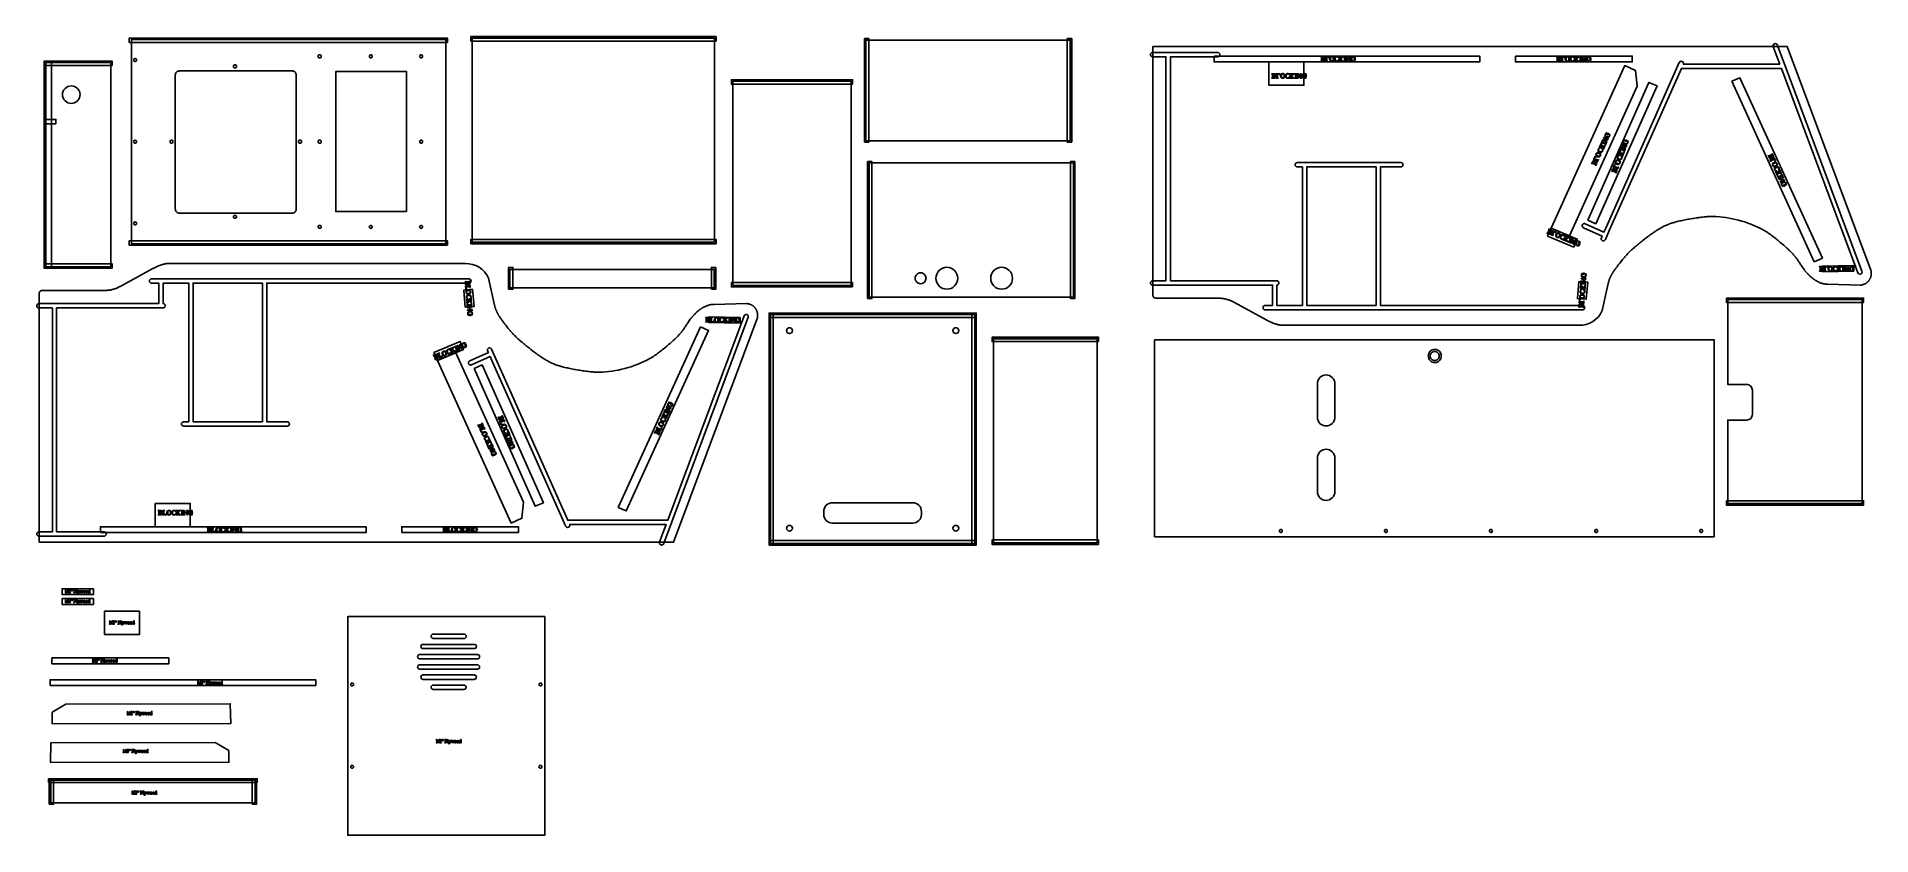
# Model space of a CAD drawing. Extents: x 3 to 160, y -23 to 46.
import ezdxf

# ---------------------------------------------------------------- set-up
doc = ezdxf.new("R2010")
doc.units = 0
doc.layers.add('LAYER_1', color=18, linetype='CONTINUOUS')

msp = doc.modelspace()

# ---------------------------------------------------------------- linework, layer by layer
at = {"layer": 'LAYER_1'}
for points in [[(37.7, 45.29), (37.7, 45.66), (10.45, 45.66), (10.45, 45.29)], [(60.71, 45.41), (60.71, 45.79), (39.71, 45.79), (39.71, 45.41)], [(60.58, 28.16), (60.58, 45.66), (39.83, 45.66), (39.83, 28.16)], [(73.43, 36.75), (73.8, 36.75), (73.8, 45.62), (73.43, 45.62)], [(90.8, 36.75), (91.18, 36.75), (91.18, 45.62), (90.8, 45.62)], [(37.57, 28.04), (37.57, 45.54), (10.64, 45.54), (10.64, 28.04)], [(73.55, 36.87), (91.05, 36.87), (91.05, 45.5), (73.55, 45.5)], [(103.38, 44.12), (126.13, 44.12), (126.13, 43.62), (103.38, 43.62)], [(103.38, 44.12), (126.13, 44.12), (126.13, 43.62), (103.38, 43.62)], [(112.78, 43.88), (112.79, 43.88), (112.8, 43.88), (112.81, 43.88), (112.81, 43.89), (112.82, 43.89), (112.83, 43.89), (112.83, 43.9), (112.84, 43.9), (112.84, 43.91), (112.85, 43.92), (112.85, 43.92), (112.86, 43.93), (112.86, 43.94), (112.86, 43.95), (112.86, 43.96), (112.87, 43.97), (112.87, 43.97), (112.86, 43.98), (112.86, 43.99), (112.86, 43.99), (112.86, 44), (112.86, 44.01), (112.85, 44.01), (112.85, 44.02), (112.84, 44.03), (112.84, 44.03), (112.83, 44.04), (112.83, 44.04), (112.82, 44.05), (112.81, 44.05), (112.81, 44.06), (112.8, 44.06), (112.79, 44.06), (112.78, 44.06), (112.77, 44.07), (112.76, 44.07), (112.75, 44.07), (112.73, 44.07), (112.72, 44.07), (112.7, 44.07), (112.52, 44.07), (112.52, 44.06), (112.54, 44.06), (112.54, 44.06), (112.55, 44.06), (112.55, 44.06), (112.56, 44.06), (112.56, 44.05), (112.56, 44.05), (112.57, 44.05), (112.57, 44.04), (112.57, 44.04), (112.57, 44.04), (112.57, 44.03), (112.57, 44.03), (112.58, 44.02), (112.58, 44), (112.58, 43.76), (112.58, 43.74), (112.58, 43.73), (112.57, 43.73), (112.57, 43.72), (112.57, 43.72), (112.57, 43.71), (112.57, 43.71), (112.57, 43.71), (112.56, 43.71), (112.56, 43.7), (112.55, 43.7), (112.55, 43.7), (112.55, 43.7), (112.54, 43.7), (112.54, 43.7), (112.52, 43.7), (112.52, 43.69), (112.69, 43.69), (112.71, 43.69), (112.73, 43.69), (112.75, 43.69), (112.75, 43.69), (112.76, 43.69), (112.77, 43.7), (112.78, 43.7), (112.79, 43.7), (112.8, 43.71), (112.81, 43.71), (112.81, 43.72), (112.82, 43.72), (112.83, 43.73), (112.83, 43.74), (112.84, 43.74), (112.84, 43.75), (112.84, 43.76), (112.84, 43.77), (112.85, 43.77), (112.85, 43.78), (112.85, 43.79), (112.85, 43.8), (112.85, 43.8), (112.85, 43.81), (112.84, 43.82), (112.84, 43.82), (112.84, 43.83), (112.83, 43.84), (112.83, 43.84), (112.83, 43.85), (112.82, 43.85), (112.81, 43.86), (112.81, 43.86), (112.8, 43.87), (112.79, 43.87), (112.79, 43.87)], [(112.63, 44.04), (112.65, 44.05), (112.66, 44.05), (112.68, 44.05), (112.7, 44.05), (112.71, 44.05), (112.72, 44.05), (112.73, 44.05), (112.74, 44.04), (112.75, 44.04), (112.76, 44.04), (112.77, 44.03), (112.77, 44.03), (112.78, 44.02), (112.78, 44.02), (112.79, 44.01), (112.79, 44), (112.8, 43.99), (112.8, 43.99), (112.8, 43.98), (112.8, 43.97), (112.8, 43.97), (112.8, 43.96), (112.8, 43.95), (112.8, 43.95), (112.8, 43.94), (112.79, 43.94), (112.79, 43.93), (112.79, 43.93), (112.78, 43.92), (112.78, 43.92), (112.78, 43.91), (112.77, 43.91), (112.77, 43.91), (112.76, 43.9), (112.75, 43.9), (112.75, 43.9), (112.74, 43.89), (112.73, 43.89), (112.73, 43.89), (112.72, 43.89), (112.71, 43.89), (112.7, 43.88), (112.69, 43.88), (112.68, 43.88), (112.66, 43.88), (112.65, 43.88), (112.64, 43.89), (112.63, 43.89)], [(113.23, 43.96), (113.24, 43.97), (113.2, 44.07), (112.91, 44.07), (112.91, 44.06), (112.92, 44.06), (112.93, 44.06), (112.93, 44.06), (112.94, 44.06), (112.94, 44.06), (112.95, 44.05), (112.95, 44.05), (112.95, 44.05), (112.96, 44.04), (112.96, 44.04), (112.96, 44.04), (112.96, 44.03), (112.96, 44.03), (112.96, 44.02), (112.96, 44), (112.96, 43.76), (112.96, 43.74), (112.96, 43.73), (112.96, 43.73), (112.96, 43.72), (112.96, 43.72), (112.96, 43.71), (112.96, 43.71), (112.95, 43.71), (112.95, 43.71), (112.95, 43.7), (112.94, 43.7), (112.94, 43.7), (112.93, 43.7), (112.93, 43.7), (112.92, 43.7), (112.91, 43.7), (112.91, 43.69), (113.08, 43.69), (113.08, 43.7), (113.07, 43.7), (113.06, 43.7), (113.05, 43.7), (113.04, 43.7), (113.04, 43.7), (113.03, 43.71), (113.03, 43.71), (113.03, 43.71), (113.02, 43.72), (113.02, 43.72), (113.02, 43.73), (113.02, 43.73), (113.02, 43.75), (113.02, 43.76), (113.02, 44), (113.02, 44.01), (113.02, 44.02), (113.02, 44.03), (113.02, 44.03), (113.02, 44.04), (113.03, 44.04), (113.03, 44.04), (113.03, 44.04), (113.04, 44.04), (113.05, 44.05), (113.06, 44.05), (113.08, 44.05), (113.1, 44.05), (113.12, 44.05), (113.14, 44.04), (113.15, 44.04), (113.16, 44.04), (113.16, 44.04), (113.17, 44.04), (113.17, 44.04), (113.18, 44.04), (113.18, 44.03), (113.18, 44.03), (113.19, 44.03), (113.19, 44.02), (113.2, 44.02), (113.2, 44.01), (113.21, 44.01), (113.21, 44), (113.21, 44), (113.22, 43.98)], [(113.46, 43.68), (113.47, 43.68), (113.48, 43.68), (113.49, 43.68), (113.5, 43.68), (113.51, 43.68), (113.51, 43.69), (113.52, 43.69), (113.53, 43.69), (113.54, 43.7), (113.55, 43.7), (113.55, 43.71), (113.56, 43.71), (113.57, 43.72), (113.58, 43.72), (113.58, 43.73), (113.59, 43.74), (113.6, 43.74), (113.6, 43.75), (113.61, 43.76), (113.61, 43.77), (113.62, 43.77), (113.62, 43.78), (113.63, 43.79), (113.63, 43.8), (113.63, 43.81), (113.64, 43.82), (113.64, 43.83), (113.64, 43.84), (113.64, 43.85), (113.64, 43.86), (113.64, 43.87), (113.64, 43.88), (113.64, 43.89), (113.64, 43.9), (113.64, 43.91), (113.64, 43.92), (113.64, 43.93), (113.64, 43.94), (113.63, 43.95), (113.63, 43.96), (113.63, 43.97), (113.62, 43.97), (113.62, 43.98), (113.61, 43.99), (113.61, 44), (113.6, 44.01), (113.6, 44.01), (113.59, 44.02), (113.58, 44.03), (113.58, 44.04), (113.57, 44.04), (113.56, 44.05), (113.55, 44.05), (113.55, 44.06), (113.54, 44.06), (113.53, 44.06), (113.52, 44.07), (113.51, 44.07), (113.5, 44.07), (113.49, 44.08), (113.49, 44.08), (113.48, 44.08), (113.47, 44.08), (113.46, 44.08), (113.45, 44.08), (113.44, 44.08), (113.43, 44.08), (113.42, 44.08), (113.41, 44.07), (113.4, 44.07), (113.39, 44.07), (113.38, 44.07), (113.38, 44.06), (113.37, 44.06), (113.36, 44.05), (113.35, 44.05), (113.34, 44.04), (113.34, 44.04), (113.33, 44.03), (113.32, 44.02), (113.32, 44.02), (113.31, 44.01), (113.31, 44), (113.3, 43.99), (113.3, 43.98), (113.29, 43.98), (113.29, 43.97), (113.28, 43.96), (113.28, 43.95), (113.28, 43.94), (113.28, 43.93), (113.27, 43.92), (113.27, 43.91), (113.27, 43.9), (113.27, 43.89), (113.27, 43.88), (113.27, 43.87), (113.27, 43.86), (113.27, 43.85), (113.27, 43.83), (113.28, 43.82), (113.28, 43.81), (113.28, 43.8), (113.29, 43.8), (113.29, 43.79), (113.29, 43.78), (113.3, 43.77), (113.31, 43.76), (113.31, 43.75), (113.32, 43.74), (113.32, 43.74), (113.33, 43.73), (113.34, 43.72), (113.35, 43.72), (113.35, 43.71), (113.36, 43.71), (113.37, 43.7), (113.38, 43.7), (113.38, 43.7), (113.39, 43.69), (113.4, 43.69), (113.41, 43.69), (113.42, 43.68), (113.42, 43.68), (113.43, 43.68), (113.44, 43.68), (113.45, 43.68)], [(113.46, 43.7), (113.45, 43.7), (113.44, 43.7), (113.44, 43.7), (113.43, 43.7), (113.43, 43.7), (113.42, 43.71), (113.41, 43.71), (113.41, 43.71), (113.4, 43.71), (113.4, 43.71), (113.39, 43.72), (113.39, 43.72), (113.39, 43.73), (113.38, 43.73), (113.38, 43.73), (113.37, 43.74), (113.37, 43.74), (113.36, 43.75), (113.36, 43.76), (113.36, 43.76), (113.35, 43.77), (113.35, 43.78), (113.35, 43.79), (113.34, 43.8), (113.34, 43.81), (113.34, 43.81), (113.34, 43.82), (113.34, 43.83), (113.34, 43.84), (113.34, 43.85), (113.33, 43.87), (113.33, 43.88), (113.33, 43.89), (113.34, 43.9), (113.34, 43.91), (113.34, 43.92), (113.34, 43.93), (113.34, 43.94), (113.34, 43.95), (113.34, 43.96), (113.35, 43.97), (113.35, 43.98), (113.35, 43.99), (113.36, 43.99), (113.36, 44), (113.37, 44.01), (113.37, 44.01), (113.37, 44.02), (113.38, 44.03), (113.38, 44.03), (113.39, 44.03), (113.39, 44.04), (113.4, 44.04), (113.4, 44.04), (113.41, 44.05), (113.41, 44.05), (113.42, 44.05), (113.42, 44.05), (113.43, 44.06), (113.43, 44.06), (113.44, 44.06), (113.44, 44.06), (113.45, 44.06), (113.46, 44.06), (113.46, 44.06), (113.47, 44.06), (113.48, 44.06), (113.48, 44.06), (113.49, 44.06), (113.49, 44.05), (113.5, 44.05), (113.51, 44.05), (113.51, 44.05), (113.52, 44.04), (113.52, 44.04), (113.53, 44.04), (113.53, 44.03), (113.54, 44.03), (113.54, 44.02), (113.55, 44.02), (113.55, 44.01), (113.55, 44.01), (113.56, 44), (113.56, 43.99), (113.56, 43.99), (113.57, 43.98), (113.57, 43.97), (113.57, 43.96), (113.57, 43.95), (113.58, 43.95), (113.58, 43.94), (113.58, 43.93), (113.58, 43.92), (113.58, 43.91), (113.58, 43.88), (113.58, 43.87), (113.58, 43.86), (113.58, 43.85), (113.58, 43.84), (113.58, 43.83), (113.57, 43.82), (113.57, 43.81), (113.57, 43.8), (113.57, 43.79), (113.57, 43.78), (113.56, 43.77), (113.56, 43.77), (113.55, 43.76), (113.55, 43.75), (113.55, 43.74), (113.54, 43.74), (113.54, 43.73), (113.53, 43.73), (113.53, 43.73), (113.52, 43.72), (113.52, 43.72), (113.51, 43.71), (113.51, 43.71), (113.5, 43.71), (113.5, 43.71), (113.49, 43.71), (113.49, 43.7), (113.48, 43.7), (113.48, 43.7), (113.47, 43.7), (113.46, 43.7)], [(114.01, 43.68), (114.02, 43.81), (114.01, 43.81), (114.01, 43.8), (114.01, 43.78), (114, 43.77), (113.99, 43.76), (113.99, 43.75), (113.98, 43.74), (113.97, 43.73), (113.97, 43.73), (113.96, 43.72), (113.95, 43.71), (113.94, 43.71), (113.93, 43.71), (113.92, 43.7), (113.91, 43.7), (113.9, 43.7), (113.89, 43.7), (113.88, 43.7), (113.87, 43.7), (113.86, 43.7), (113.85, 43.7), (113.84, 43.71), (113.83, 43.71), (113.83, 43.71), (113.82, 43.72), (113.81, 43.72), (113.8, 43.73), (113.8, 43.74), (113.79, 43.74), (113.79, 43.75), (113.78, 43.76), (113.77, 43.77), (113.77, 43.78), (113.77, 43.79), (113.76, 43.8), (113.76, 43.82), (113.76, 43.83), (113.75, 43.84), (113.75, 43.86), (113.75, 43.87), (113.75, 43.89), (113.75, 43.9), (113.75, 43.91), (113.75, 43.92), (113.76, 43.93), (113.76, 43.95), (113.76, 43.96), (113.77, 43.97), (113.77, 43.98), (113.77, 43.99), (113.78, 43.99), (113.78, 44), (113.79, 44.01), (113.8, 44.02), (113.8, 44.02), (113.81, 44.03), (113.82, 44.03), (113.83, 44.04), (113.84, 44.04), (113.85, 44.05), (113.85, 44.05), (113.86, 44.05), (113.87, 44.05), (113.88, 44.05), (113.9, 44.05), (113.9, 44.05), (113.91, 44.05), (113.92, 44.05), (113.93, 44.05), (113.94, 44.05), (113.95, 44.05), (113.95, 44.04), (113.96, 44.04), (113.97, 44.03), (113.98, 44.03), (113.98, 44.02), (113.99, 44.01), (114, 44.01), (114.01, 44), (114.02, 43.99), (114.02, 43.98), (114.03, 43.98), (114.03, 43.99), (114.02, 44), (114.01, 44.02), (114, 44.03), (113.99, 44.03), (113.98, 44.04), (113.97, 44.05), (113.97, 44.06), (113.96, 44.06), (113.95, 44.07), (113.93, 44.07), (113.92, 44.07), (113.91, 44.08), (113.9, 44.08), (113.89, 44.08), (113.87, 44.08), (113.86, 44.08), (113.85, 44.08), (113.84, 44.08), (113.83, 44.07), (113.82, 44.07), (113.81, 44.07), (113.8, 44.07), (113.79, 44.06), (113.78, 44.06), (113.77, 44.05), (113.76, 44.05), (113.76, 44.04), (113.75, 44.03), (113.74, 44.03), (113.73, 44.02), (113.73, 44.01), (113.72, 44), (113.72, 44), (113.71, 43.99), (113.71, 43.98), (113.71, 43.97), (113.7, 43.97), (113.7, 43.96), (113.7, 43.95), (113.7, 43.94), (113.69, 43.94), (113.69, 43.93), (113.69, 43.92), (113.69, 43.91), (113.69, 43.9), (113.69, 43.89), (113.69, 43.89), (113.69, 43.87), (113.69, 43.86), (113.69, 43.84), (113.69, 43.83), (113.7, 43.82), (113.7, 43.8), (113.71, 43.79), (113.71, 43.78), (113.72, 43.77), (113.73, 43.76), (113.74, 43.75), (113.74, 43.74), (113.75, 43.73), (113.76, 43.72), (113.77, 43.71), (113.78, 43.71), (113.8, 43.7), (113.81, 43.69), (113.82, 43.69), (113.83, 43.69), (113.84, 43.68), (113.86, 43.68), (113.87, 43.68), (113.88, 43.68), (113.89, 43.68), (113.9, 43.68), (113.91, 43.68), (113.92, 43.68), (113.93, 43.69), (113.94, 43.69), (113.95, 43.69), (113.96, 43.7), (113.97, 43.7), (113.97, 43.7), (113.98, 43.71), (113.98, 43.71), (113.99, 43.71), (113.99, 43.7), (113.99, 43.7), (113.99, 43.7), (114, 43.7), (114, 43.69), (114, 43.69), (114.01, 43.68)], [(114.23, 43.86), (114.37, 44), (114.38, 44.01), (114.39, 44.02), (114.4, 44.03), (114.41, 44.03), (114.41, 44.04), (114.42, 44.04), (114.43, 44.05), (114.43, 44.05), (114.44, 44.05), (114.44, 44.05), (114.45, 44.06), (114.46, 44.06), (114.46, 44.06), (114.47, 44.06), (114.47, 44.06), (114.47, 44.07), (114.29, 44.07), (114.29, 44.06), (114.3, 44.06), (114.31, 44.06), (114.31, 44.06), (114.32, 44.05), (114.32, 44.05), (114.32, 44.05), (114.32, 44.05), (114.32, 44.04), (114.32, 44.04), (114.32, 44.04), (114.32, 44.03), (114.32, 44.03), (114.32, 44.03), (114.31, 44.02), (114.3, 44.01), (114.17, 43.88), (114.17, 44), (114.17, 44.02), (114.17, 44.03), (114.17, 44.04), (114.17, 44.04), (114.18, 44.04), (114.18, 44.05), (114.18, 44.05), (114.19, 44.05), (114.19, 44.06), (114.2, 44.06), (114.21, 44.06), (114.21, 44.06), (114.23, 44.06), (114.23, 44.07), (114.06, 44.07), (114.06, 44.06), (114.08, 44.06), (114.08, 44.06), (114.09, 44.06), (114.09, 44.06), (114.1, 44.06), (114.1, 44.05), (114.1, 44.05), (114.11, 44.05), (114.11, 44.05), (114.11, 44.04), (114.11, 44.04), (114.11, 44.04), (114.12, 44.03), (114.12, 44.02), (114.12, 44), (114.12, 43.76), (114.12, 43.74), (114.12, 43.73), (114.11, 43.72), (114.11, 43.72), (114.11, 43.71), (114.11, 43.71), (114.11, 43.71), (114.1, 43.71), (114.1, 43.7), (114.09, 43.7), (114.08, 43.7), (114.08, 43.7), (114.06, 43.7), (114.06, 43.69), (114.23, 43.69), (114.23, 43.7), (114.21, 43.7), (114.21, 43.7), (114.2, 43.7), (114.19, 43.7), (114.19, 43.71), (114.18, 43.71), (114.18, 43.71), (114.18, 43.71), (114.17, 43.72), (114.17, 43.72), (114.17, 43.73), (114.17, 43.74), (114.17, 43.76), (114.17, 43.87), (114.21, 43.84), (114.25, 43.8), (114.26, 43.79), (114.28, 43.77), (114.29, 43.76), (114.3, 43.75), (114.31, 43.74), (114.31, 43.73), (114.31, 43.73), (114.32, 43.72), (114.32, 43.72), (114.32, 43.71), (114.32, 43.71), (114.32, 43.71), (114.32, 43.71), (114.31, 43.7), (114.31, 43.7), (114.3, 43.7), (114.3, 43.7), (114.29, 43.7), (114.28, 43.7), (114.28, 43.69), (114.42, 43.69), (114.42, 43.7), (114.42, 43.7), (114.41, 43.7), (114.41, 43.7), (114.4, 43.7), (114.4, 43.7), (114.39, 43.71), (114.38, 43.71), (114.38, 43.71), (114.37, 43.72), (114.36, 43.73), (114.35, 43.73), (114.34, 43.74), (114.32, 43.76), (114.28, 43.8)], [(114.65, 44.06), (114.65, 44.07), (114.48, 44.07), (114.48, 44.06), (114.5, 44.06), (114.5, 44.06), (114.51, 44.06), (114.51, 44.06), (114.52, 44.06), (114.52, 44.05), (114.53, 44.05), (114.53, 44.05), (114.53, 44.05), (114.53, 44.04), (114.53, 44.04), (114.54, 44.04), (114.54, 44.03), (114.54, 44.02), (114.54, 44), (114.54, 43.76), (114.54, 43.74), (114.54, 43.73), (114.54, 43.72), (114.54, 43.72), (114.53, 43.71), (114.53, 43.71), (114.53, 43.71), (114.52, 43.71), (114.52, 43.7), (114.51, 43.7), (114.5, 43.7), (114.5, 43.7), (114.48, 43.7), (114.48, 43.69), (114.65, 43.69), (114.65, 43.7), (114.63, 43.7), (114.63, 43.7), (114.62, 43.7), (114.62, 43.7), (114.61, 43.7), (114.61, 43.7), (114.61, 43.71), (114.6, 43.71), (114.6, 43.71), (114.6, 43.71), (114.6, 43.72), (114.6, 43.72), (114.59, 43.73), (114.59, 43.73), (114.59, 43.74), (114.59, 43.76), (114.59, 44), (114.59, 44.02), (114.59, 44.03), (114.59, 44.04), (114.6, 44.04), (114.6, 44.04), (114.6, 44.05), (114.6, 44.05), (114.61, 44.05), (114.61, 44.06), (114.62, 44.06), (114.63, 44.06), (114.63, 44.06)], [(114.65, 43.69), (114.76, 43.69), (114.99, 43.98), (114.99, 43.75), (114.99, 43.74), (114.99, 43.73), (114.99, 43.73), (114.99, 43.72), (114.99, 43.72), (114.99, 43.71), (114.98, 43.71), (114.98, 43.71), (114.98, 43.71), (114.97, 43.7), (114.97, 43.7), (114.97, 43.7), (114.96, 43.7), (114.96, 43.7), (114.95, 43.7), (114.94, 43.7), (114.94, 43.69), (115.07, 43.69), (115.07, 43.7), (115.06, 43.7), (115.05, 43.7), (115.05, 43.7), (115.04, 43.7), (115.04, 43.7), (115.03, 43.7), (115.03, 43.71), (115.03, 43.71), (115.02, 43.71), (115.02, 43.72), (115.02, 43.72), (115.02, 43.72), (115.02, 43.73), (115.02, 43.74), (115.02, 43.75), (115.02, 44.08), (115.01, 44.08), (114.75, 43.77), (114.75, 44), (114.76, 44.02), (114.76, 44.03), (114.76, 44.03), (114.76, 44.04), (114.76, 44.04), (114.76, 44.05), (114.76, 44.05), (114.77, 44.05), (114.77, 44.05), (114.77, 44.06), (114.78, 44.06), (114.78, 44.06), (114.78, 44.06), (114.79, 44.06), (114.8, 44.06), (114.81, 44.06), (114.81, 44.07), (114.68, 44.07), (114.68, 44.06), (114.69, 44.06), (114.69, 44.06), (114.7, 44.06), (114.71, 44.06), (114.71, 44.06), (114.71, 44.05), (114.72, 44.05), (114.72, 44.05), (114.72, 44.05), (114.72, 44.04), (114.73, 44.04), (114.73, 44.04), (114.73, 44.03), (114.73, 44.02), (114.73, 44), (114.73, 43.74), (114.72, 43.73), (114.72, 43.72), (114.71, 43.72), (114.7, 43.71), (114.7, 43.71), (114.69, 43.71), (114.69, 43.7), (114.68, 43.7), (114.67, 43.7), (114.67, 43.7), (114.66, 43.7), (114.65, 43.7)], [(115.43, 43.68), (115.44, 43.8), (115.43, 43.8), (115.43, 43.79), (115.43, 43.78), (115.42, 43.77), (115.42, 43.76), (115.41, 43.75), (115.41, 43.74), (115.4, 43.74), (115.4, 43.73), (115.39, 43.72), (115.38, 43.72), (115.37, 43.71), (115.36, 43.71), (115.34, 43.7), (115.33, 43.7), (115.32, 43.7), (115.31, 43.7), (115.3, 43.7), (115.29, 43.7), (115.28, 43.7), (115.27, 43.7), (115.27, 43.7), (115.26, 43.71), (115.25, 43.71), (115.24, 43.71), (115.24, 43.72), (115.23, 43.72), (115.22, 43.73), (115.22, 43.73), (115.21, 43.74), (115.21, 43.74), (115.2, 43.75), (115.2, 43.76), (115.19, 43.77), (115.18, 43.78), (115.18, 43.8), (115.17, 43.81), (115.17, 43.83), (115.17, 43.84), (115.16, 43.86), (115.16, 43.87), (115.16, 43.89), (115.17, 43.9), (115.17, 43.91), (115.17, 43.93), (115.17, 43.94), (115.18, 43.95), (115.18, 43.96), (115.19, 43.97), (115.19, 43.98), (115.2, 43.99), (115.2, 44), (115.21, 44.01), (115.22, 44.02), (115.22, 44.03), (115.23, 44.03), (115.24, 44.04), (115.25, 44.04), (115.26, 44.05), (115.27, 44.05), (115.28, 44.05), (115.28, 44.06), (115.29, 44.06), (115.3, 44.06), (115.31, 44.06), (115.32, 44.06), (115.33, 44.06), (115.34, 44.06), (115.35, 44.05), (115.36, 44.05), (115.37, 44.05), (115.38, 44.04), (115.39, 44.04), (115.39, 43.93), (115.39, 43.92), (115.39, 43.9), (115.39, 43.9), (115.39, 43.89), (115.39, 43.89), (115.38, 43.89), (115.38, 43.88), (115.38, 43.88), (115.37, 43.88), (115.37, 43.88), (115.36, 43.87), (115.35, 43.87), (115.34, 43.87), (115.34, 43.86), (115.49, 43.86), (115.49, 43.87), (115.48, 43.87), (115.48, 43.87), (115.47, 43.87), (115.47, 43.87), (115.46, 43.88), (115.46, 43.88), (115.46, 43.88), (115.45, 43.88), (115.45, 43.89), (115.45, 43.89), (115.45, 43.89), (115.45, 43.9), (115.45, 43.91), (115.45, 43.93), (115.45, 44.05), (115.43, 44.05), (115.41, 44.06), (115.4, 44.07), (115.38, 44.07), (115.37, 44.07), (115.35, 44.08), (115.33, 44.08), (115.31, 44.08), (115.3, 44.08), (115.28, 44.08), (115.27, 44.08), (115.26, 44.07), (115.25, 44.07), (115.24, 44.07), (115.22, 44.07), (115.21, 44.06), (115.2, 44.06), (115.19, 44.05), (115.18, 44.05), (115.17, 44.04), (115.17, 44.03), (115.16, 44.02), (115.15, 44.02), (115.14, 44.01), (115.14, 44), (115.13, 43.99), (115.13, 43.99), (115.12, 43.98), (115.12, 43.97), (115.12, 43.97), (115.11, 43.96), (115.11, 43.95), (115.11, 43.94), (115.11, 43.94), (115.1, 43.93), (115.1, 43.92), (115.1, 43.91), (115.1, 43.9), (115.1, 43.89), (115.1, 43.89), (115.1, 43.87), (115.1, 43.86), (115.1, 43.85), (115.11, 43.84), (115.11, 43.82), (115.11, 43.81), (115.12, 43.8), (115.12, 43.79), (115.13, 43.78), (115.14, 43.76), (115.15, 43.75), (115.16, 43.74), (115.17, 43.73), (115.18, 43.72), (115.19, 43.71), (115.2, 43.7), (115.21, 43.7), (115.22, 43.69), (115.24, 43.69), (115.25, 43.69), (115.26, 43.68), (115.27, 43.68), (115.29, 43.68), (115.3, 43.68), (115.31, 43.68), (115.32, 43.68), (115.33, 43.68), (115.34, 43.68), (115.35, 43.68), (115.36, 43.69), (115.37, 43.69), (115.39, 43.7), (115.4, 43.7), (115.41, 43.7), (115.41, 43.7), (115.41, 43.7), (115.41, 43.7), (115.42, 43.7), (115.42, 43.7), (115.42, 43.7), (115.42, 43.69), (115.42, 43.69), (115.42, 43.68)], [(129.19, 44.12), (139.19, 44.12), (139.19, 43.62), (129.19, 43.62)], [(129.19, 44.12), (139.19, 44.12), (139.19, 43.62), (129.19, 43.62)], [(132.97, 43.87), (132.98, 43.87), (132.98, 43.87), (132.99, 43.88), (133, 43.88), (133.01, 43.88), (133.01, 43.89), (133.02, 43.89), (133.03, 43.89), (133.03, 43.9), (133.04, 43.91), (133.04, 43.92), (133.05, 43.92), (133.05, 43.93), (133.05, 43.94), (133.05, 43.95), (133.05, 43.96), (133.05, 43.97), (133.05, 43.97), (133.05, 43.98), (133.05, 43.99), (133.05, 43.99), (133.04, 44), (133.04, 44.01), (133.03, 44.01), (133.03, 44.02), (133.02, 44.03), (133.02, 44.03), (133.01, 44.04), (133.01, 44.04), (133, 44.04), (132.99, 44.05), (132.99, 44.05), (132.98, 44.05), (132.97, 44.06), (132.96, 44.06), (132.95, 44.06), (132.93, 44.06), (132.92, 44.06), (132.9, 44.06), (132.89, 44.06), (132.71, 44.06), (132.71, 44.05), (132.72, 44.05), (132.73, 44.05), (132.73, 44.05), (132.74, 44.05), (132.74, 44.05), (132.75, 44.05), (132.75, 44.04), (132.75, 44.04), (132.76, 44.04), (132.76, 44.03), (132.76, 44.03), (132.76, 44.03), (132.76, 44.02), (132.76, 44.01), (132.76, 44), (132.76, 43.75), (132.76, 43.73), (132.76, 43.73), (132.76, 43.72), (132.76, 43.71), (132.76, 43.71), (132.76, 43.71), (132.76, 43.7), (132.75, 43.7), (132.75, 43.7), (132.75, 43.7), (132.74, 43.69), (132.74, 43.69), (132.73, 43.69), (132.73, 43.69), (132.72, 43.69), (132.71, 43.69), (132.71, 43.68), (132.87, 43.68), (132.9, 43.68), (132.92, 43.68), (132.93, 43.68), (132.94, 43.69), (132.95, 43.69), (132.96, 43.69), (132.97, 43.69), (132.98, 43.7), (132.99, 43.7), (132.99, 43.71), (133, 43.71), (133.01, 43.72), (133.01, 43.72), (133.02, 43.73), (133.02, 43.74), (133.03, 43.74), (133.03, 43.75), (133.03, 43.76), (133.03, 43.77), (133.03, 43.77), (133.04, 43.78), (133.03, 43.79), (133.03, 43.8), (133.03, 43.8), (133.03, 43.81), (133.03, 43.82), (133.03, 43.82), (133.02, 43.83), (133.02, 43.83), (133.01, 43.84), (133.01, 43.84), (133, 43.85), (133, 43.85), (132.99, 43.86), (132.98, 43.86), (132.97, 43.87)], [(132.82, 44.04), (132.83, 44.04), (132.85, 44.04), (132.87, 44.04), (132.88, 44.04), (132.9, 44.04), (132.91, 44.04), (132.92, 44.04), (132.93, 44.04), (132.94, 44.03), (132.95, 44.03), (132.95, 44.03), (132.96, 44.02), (132.97, 44.01), (132.97, 44.01), (132.98, 44), (132.98, 43.99), (132.98, 43.99), (132.99, 43.98), (132.99, 43.97), (132.99, 43.96), (132.99, 43.96), (132.99, 43.95), (132.99, 43.95), (132.98, 43.94), (132.98, 43.94), (132.98, 43.93), (132.98, 43.93), (132.98, 43.92), (132.97, 43.92), (132.97, 43.91), (132.96, 43.91), (132.96, 43.9), (132.95, 43.9), (132.95, 43.89), (132.94, 43.89), (132.94, 43.89), (132.93, 43.89), (132.92, 43.88), (132.91, 43.88), (132.91, 43.88), (132.9, 43.88), (132.89, 43.88), (132.88, 43.88), (132.87, 43.88), (132.85, 43.88), (132.84, 43.88), (132.83, 43.88), (132.82, 43.88)], [(133.42, 43.96), (133.42, 43.96), (133.39, 44.06), (133.1, 44.06), (133.1, 44.05), (133.11, 44.05), (133.12, 44.05), (133.12, 44.05), (133.13, 44.05), (133.13, 44.05), (133.14, 44.05), (133.14, 44.04), (133.14, 44.04), (133.15, 44.04), (133.15, 44.03), (133.15, 44.03), (133.15, 44.03), (133.15, 44.02), (133.15, 44.01), (133.15, 44), (133.15, 43.75), (133.15, 43.73), (133.15, 43.73), (133.15, 43.72), (133.15, 43.71), (133.15, 43.71), (133.14, 43.71), (133.14, 43.7), (133.14, 43.7), (133.14, 43.7), (133.13, 43.7), (133.13, 43.69), (133.13, 43.69), (133.12, 43.69), (133.12, 43.69), (133.11, 43.69), (133.1, 43.69), (133.1, 43.68), (133.27, 43.68), (133.27, 43.69), (133.26, 43.69), (133.24, 43.69), (133.23, 43.69), (133.23, 43.7), (133.23, 43.7), (133.22, 43.7), (133.22, 43.7), (133.21, 43.71), (133.21, 43.71), (133.21, 43.71), (133.21, 43.72), (133.21, 43.73), (133.21, 43.74), (133.21, 43.75), (133.21, 44), (133.21, 44.01), (133.21, 44.01), (133.21, 44.02), (133.21, 44.03), (133.21, 44.03), (133.21, 44.03), (133.22, 44.03), (133.22, 44.04), (133.23, 44.04), (133.23, 44.04), (133.25, 44.04), (133.26, 44.04), (133.29, 44.04), (133.31, 44.04), (133.33, 44.04), (133.34, 44.04), (133.34, 44.04), (133.35, 44.03), (133.35, 44.03), (133.36, 44.03), (133.36, 44.03), (133.37, 44.03), (133.37, 44.02), (133.37, 44.02), (133.38, 44.02), (133.39, 44.01), (133.39, 44), (133.39, 44), (133.4, 43.99), (133.4, 43.99), (133.41, 43.97)], [(133.65, 43.67), (133.66, 43.67), (133.67, 43.67), (133.68, 43.67), (133.68, 43.68), (133.69, 43.68), (133.7, 43.68), (133.71, 43.68), (133.72, 43.69), (133.73, 43.69), (133.73, 43.69), (133.74, 43.7), (133.75, 43.7), (133.76, 43.71), (133.76, 43.72), (133.77, 43.72), (133.78, 43.73), (133.78, 43.74), (133.79, 43.74), (133.8, 43.75), (133.8, 43.76), (133.81, 43.77), (133.81, 43.77), (133.81, 43.78), (133.82, 43.79), (133.82, 43.8), (133.82, 43.81), (133.83, 43.82), (133.83, 43.83), (133.83, 43.84), (133.83, 43.85), (133.83, 43.86), (133.83, 43.87), (133.83, 43.88), (133.83, 43.89), (133.83, 43.9), (133.83, 43.91), (133.83, 43.92), (133.82, 43.93), (133.82, 43.94), (133.82, 43.95), (133.81, 43.96), (133.81, 43.97), (133.81, 43.98), (133.8, 43.98), (133.8, 43.99), (133.79, 44), (133.78, 44.01), (133.78, 44.01), (133.77, 44.02), (133.76, 44.03), (133.76, 44.03), (133.75, 44.04), (133.74, 44.04), (133.73, 44.05), (133.72, 44.05), (133.72, 44.06), (133.71, 44.06), (133.7, 44.06), (133.69, 44.07), (133.68, 44.07), (133.67, 44.07), (133.66, 44.07), (133.65, 44.07), (133.64, 44.07), (133.63, 44.07), (133.62, 44.07), (133.62, 44.07), (133.61, 44.07), (133.6, 44.07), (133.59, 44.06), (133.58, 44.06), (133.57, 44.06), (133.56, 44.05), (133.56, 44.05), (133.55, 44.05), (133.54, 44.04), (133.53, 44.03), (133.53, 44.03), (133.52, 44.02), (133.51, 44.02), (133.5, 44.01), (133.5, 44), (133.49, 43.99), (133.49, 43.99), (133.48, 43.98), (133.48, 43.97), (133.47, 43.96), (133.47, 43.95), (133.47, 43.94), (133.47, 43.93), (133.46, 43.92), (133.46, 43.91), (133.46, 43.9), (133.46, 43.89), (133.46, 43.88), (133.46, 43.87), (133.46, 43.86), (133.46, 43.85), (133.46, 43.84), (133.46, 43.83), (133.46, 43.82), (133.47, 43.81), (133.47, 43.8), (133.47, 43.79), (133.48, 43.78), (133.48, 43.77), (133.49, 43.76), (133.49, 43.75), (133.5, 43.74), (133.51, 43.74), (133.51, 43.73), (133.52, 43.72), (133.53, 43.72), (133.53, 43.71), (133.54, 43.7), (133.55, 43.7), (133.56, 43.7), (133.56, 43.69), (133.57, 43.69), (133.58, 43.68), (133.59, 43.68), (133.6, 43.68), (133.6, 43.68), (133.61, 43.68), (133.62, 43.67), (133.63, 43.67), (133.64, 43.67)], [(133.64, 43.69), (133.64, 43.69), (133.63, 43.69), (133.62, 43.69), (133.62, 43.69), (133.61, 43.7), (133.61, 43.7), (133.6, 43.7), (133.6, 43.7), (133.59, 43.7), (133.59, 43.71), (133.58, 43.71), (133.58, 43.71), (133.57, 43.72), (133.57, 43.72), (133.56, 43.73), (133.56, 43.73), (133.56, 43.74), (133.55, 43.74), (133.55, 43.75), (133.54, 43.76), (133.54, 43.76), (133.54, 43.77), (133.53, 43.78), (133.53, 43.79), (133.53, 43.8), (133.53, 43.81), (133.53, 43.82), (133.52, 43.83), (133.52, 43.84), (133.52, 43.85), (133.52, 43.86), (133.52, 43.87), (133.52, 43.88), (133.52, 43.89), (133.52, 43.9), (133.52, 43.91), (133.53, 43.92), (133.53, 43.93), (133.53, 43.94), (133.53, 43.95), (133.53, 43.96), (133.54, 43.97), (133.54, 43.98), (133.54, 43.99), (133.55, 43.99), (133.55, 44), (133.56, 44.01), (133.56, 44.01), (133.57, 44.02), (133.57, 44.02), (133.57, 44.03), (133.58, 44.03), (133.58, 44.03), (133.59, 44.04), (133.59, 44.04), (133.6, 44.04), (133.6, 44.04), (133.61, 44.05), (133.61, 44.05), (133.62, 44.05), (133.63, 44.05), (133.63, 44.05), (133.64, 44.05), (133.64, 44.05), (133.65, 44.05), (133.66, 44.05), (133.66, 44.05), (133.67, 44.05), (133.68, 44.05), (133.68, 44.05), (133.69, 44.04), (133.69, 44.04), (133.7, 44.04), (133.7, 44.04), (133.71, 44.03), (133.71, 44.03), (133.72, 44.02), (133.72, 44.02), (133.73, 44.01), (133.73, 44.01), (133.74, 44), (133.74, 44), (133.74, 43.99), (133.75, 43.99), (133.75, 43.98), (133.75, 43.97), (133.76, 43.96), (133.76, 43.96), (133.76, 43.95), (133.76, 43.94), (133.76, 43.93), (133.77, 43.92), (133.77, 43.91), (133.77, 43.9), (133.77, 43.88), (133.77, 43.87), (133.77, 43.85), (133.77, 43.84), (133.77, 43.83), (133.76, 43.82), (133.76, 43.81), (133.76, 43.8), (133.76, 43.79), (133.76, 43.78), (133.75, 43.77), (133.75, 43.77), (133.75, 43.76), (133.74, 43.75), (133.74, 43.74), (133.73, 43.74), (133.73, 43.73), (133.73, 43.73), (133.72, 43.72), (133.72, 43.72), (133.71, 43.71), (133.71, 43.71), (133.7, 43.71), (133.7, 43.7), (133.69, 43.7), (133.69, 43.7), (133.68, 43.7), (133.68, 43.7), (133.67, 43.69), (133.66, 43.69), (133.66, 43.69), (133.65, 43.69)], [(134.2, 43.67), (134.21, 43.8), (134.2, 43.8), (134.2, 43.79), (134.19, 43.77), (134.19, 43.76), (134.18, 43.75), (134.17, 43.74), (134.17, 43.73), (134.16, 43.72), (134.15, 43.72), (134.14, 43.71), (134.14, 43.71), (134.13, 43.7), (134.12, 43.7), (134.11, 43.7), (134.1, 43.69), (134.09, 43.69), (134.07, 43.69), (134.07, 43.69), (134.06, 43.69), (134.05, 43.69), (134.04, 43.7), (134.03, 43.7), (134.02, 43.7), (134.01, 43.71), (134.01, 43.71), (134, 43.72), (133.99, 43.72), (133.98, 43.73), (133.98, 43.74), (133.97, 43.74), (133.97, 43.75), (133.96, 43.76), (133.96, 43.77), (133.95, 43.78), (133.95, 43.8), (133.95, 43.81), (133.94, 43.82), (133.94, 43.83), (133.94, 43.85), (133.94, 43.86), (133.94, 43.88), (133.94, 43.89), (133.94, 43.9), (133.94, 43.92), (133.94, 43.93), (133.95, 43.94), (133.95, 43.95), (133.95, 43.96), (133.96, 43.97), (133.96, 43.98), (133.97, 43.99), (133.97, 43.99), (133.98, 44), (133.98, 44.01), (133.99, 44.02), (134, 44.02), (134.01, 44.03), (134.01, 44.03), (134.02, 44.04), (134.03, 44.04), (134.04, 44.04), (134.05, 44.04), (134.06, 44.05), (134.07, 44.05), (134.08, 44.05), (134.09, 44.05), (134.1, 44.05), (134.11, 44.04), (134.12, 44.04), (134.13, 44.04), (134.13, 44.04), (134.14, 44.03), (134.15, 44.03), (134.16, 44.03), (134.16, 44.02), (134.17, 44.01), (134.18, 44.01), (134.19, 44), (134.19, 43.99), (134.2, 43.98), (134.21, 43.97), (134.22, 43.97), (134.21, 43.99), (134.2, 44), (134.2, 44.01), (134.19, 44.02), (134.18, 44.03), (134.17, 44.03), (134.16, 44.04), (134.15, 44.05), (134.14, 44.05), (134.13, 44.06), (134.12, 44.06), (134.11, 44.07), (134.1, 44.07), (134.09, 44.07), (134.07, 44.07), (134.06, 44.07), (134.05, 44.07), (134.04, 44.07), (134.03, 44.07), (134.02, 44.07), (134.01, 44.06), (134, 44.06), (133.99, 44.06), (133.98, 44.05), (133.97, 44.05), (133.96, 44.04), (133.95, 44.04), (133.94, 44.03), (133.94, 44.03), (133.93, 44.02), (133.92, 44.01), (133.91, 44), (133.91, 43.99), (133.91, 43.99), (133.9, 43.98), (133.9, 43.97), (133.89, 43.97), (133.89, 43.96), (133.89, 43.95), (133.89, 43.94), (133.88, 43.94), (133.88, 43.93), (133.88, 43.92), (133.88, 43.91), (133.88, 43.9), (133.88, 43.9), (133.88, 43.89), (133.88, 43.88), (133.88, 43.86), (133.88, 43.85), (133.88, 43.84), (133.88, 43.82), (133.89, 43.81), (133.89, 43.8), (133.9, 43.78), (133.9, 43.77), (133.91, 43.76), (133.92, 43.75), (133.92, 43.74), (133.93, 43.73), (133.94, 43.72), (133.95, 43.71), (133.96, 43.71), (133.97, 43.7), (133.98, 43.69), (133.99, 43.69), (134.01, 43.68), (134.02, 43.68), (134.03, 43.68), (134.04, 43.67), (134.06, 43.67), (134.07, 43.67), (134.08, 43.67), (134.09, 43.67), (134.1, 43.67), (134.11, 43.68), (134.12, 43.68), (134.13, 43.68), (134.14, 43.69), (134.15, 43.69), (134.16, 43.69), (134.16, 43.7), (134.17, 43.7), (134.17, 43.7), (134.17, 43.7), (134.18, 43.7), (134.18, 43.7), (134.18, 43.69), (134.19, 43.69), (134.19, 43.68), (134.19, 43.68), (134.19, 43.67)], [(134.41, 43.85), (134.55, 43.99), (134.57, 44.01), (134.58, 44.01), (134.59, 44.02), (134.59, 44.03), (134.6, 44.03), (134.61, 44.03), (134.61, 44.04), (134.62, 44.04), (134.63, 44.04), (134.63, 44.05), (134.64, 44.05), (134.64, 44.05), (134.65, 44.05), (134.66, 44.05), (134.66, 44.05), (134.66, 44.06), (134.48, 44.06), (134.48, 44.05), (134.49, 44.05), (134.49, 44.05), (134.5, 44.05), (134.5, 44.05), (134.51, 44.04), (134.51, 44.04), (134.51, 44.04), (134.51, 44.03), (134.51, 44.03), (134.51, 44.03), (134.51, 44.03), (134.51, 44.02), (134.51, 44.02), (134.5, 44.02), (134.49, 44), (134.36, 43.87), (134.36, 44), (134.36, 44.01), (134.36, 44.02), (134.36, 44.03), (134.36, 44.03), (134.36, 44.04), (134.37, 44.04), (134.37, 44.04), (134.37, 44.05), (134.38, 44.05), (134.39, 44.05), (134.39, 44.05), (134.4, 44.05), (134.41, 44.05), (134.41, 44.06), (134.25, 44.06), (134.25, 44.05), (134.26, 44.05), (134.27, 44.05), (134.27, 44.05), (134.28, 44.05), (134.28, 44.05), (134.29, 44.05), (134.29, 44.04), (134.29, 44.04), (134.3, 44.04), (134.3, 44.04), (134.3, 44.03), (134.3, 44.03), (134.3, 44.02), (134.3, 44.01), (134.3, 44), (134.3, 43.75), (134.3, 43.74), (134.3, 43.72), (134.3, 43.72), (134.3, 43.71), (134.3, 43.71), (134.3, 43.7), (134.29, 43.7), (134.29, 43.7), (134.28, 43.69), (134.28, 43.69), (134.27, 43.69), (134.26, 43.69), (134.25, 43.69), (134.25, 43.68), (134.41, 43.68), (134.41, 43.69), (134.4, 43.69), (134.39, 43.69), (134.39, 43.69), (134.38, 43.69), (134.37, 43.7), (134.37, 43.7), (134.37, 43.7), (134.36, 43.71), (134.36, 43.71), (134.36, 43.72), (134.36, 43.72), (134.36, 43.74), (134.36, 43.75), (134.36, 43.87), (134.4, 43.83), (134.43, 43.79), (134.45, 43.78), (134.46, 43.77), (134.48, 43.75), (134.49, 43.74), (134.49, 43.73), (134.5, 43.73), (134.5, 43.72), (134.5, 43.72), (134.51, 43.71), (134.51, 43.71), (134.51, 43.7), (134.5, 43.7), (134.5, 43.7), (134.5, 43.7), (134.5, 43.69), (134.49, 43.69), (134.49, 43.69), (134.48, 43.69), (134.47, 43.69), (134.47, 43.68), (134.61, 43.68), (134.61, 43.69), (134.61, 43.69), (134.6, 43.69), (134.59, 43.69), (134.59, 43.69), (134.58, 43.7), (134.58, 43.7), (134.57, 43.7), (134.56, 43.71), (134.56, 43.71), (134.55, 43.72), (134.54, 43.73), (134.53, 43.74), (134.51, 43.75), (134.47, 43.79)], [(134.84, 44.05), (134.84, 44.06), (134.67, 44.06), (134.67, 44.05), (134.69, 44.05), (134.69, 44.05), (134.7, 44.05), (134.7, 44.05), (134.71, 44.05), (134.71, 44.05), (134.71, 44.04), (134.72, 44.04), (134.72, 44.04), (134.72, 44.04), (134.72, 44.03), (134.72, 44.03), (134.72, 44.02), (134.73, 44.01), (134.73, 44), (134.73, 43.75), (134.73, 43.74), (134.73, 43.72), (134.72, 43.72), (134.72, 43.71), (134.72, 43.71), (134.72, 43.7), (134.71, 43.7), (134.71, 43.7), (134.7, 43.69), (134.7, 43.69), (134.69, 43.69), (134.69, 43.69), (134.67, 43.69), (134.67, 43.68), (134.84, 43.68), (134.84, 43.69), (134.82, 43.69), (134.82, 43.69), (134.81, 43.69), (134.81, 43.69), (134.8, 43.69), (134.8, 43.7), (134.79, 43.7), (134.79, 43.7), (134.79, 43.7), (134.79, 43.71), (134.78, 43.71), (134.78, 43.72), (134.78, 43.72), (134.78, 43.73), (134.78, 43.73), (134.78, 43.75), (134.78, 44), (134.78, 44.01), (134.78, 44.02), (134.78, 44.03), (134.78, 44.03), (134.79, 44.04), (134.79, 44.04), (134.79, 44.04), (134.8, 44.05), (134.8, 44.05), (134.81, 44.05), (134.81, 44.05), (134.82, 44.05)], [(134.84, 43.68), (134.95, 43.68), (135.18, 43.97), (135.18, 43.75), (135.18, 43.73), (135.18, 43.72), (135.18, 43.72), (135.18, 43.71), (135.18, 43.71), (135.17, 43.71), (135.17, 43.7), (135.17, 43.7), (135.17, 43.7), (135.16, 43.7), (135.16, 43.69), (135.15, 43.69), (135.15, 43.69), (135.14, 43.69), (135.14, 43.69), (135.13, 43.69), (135.13, 43.68), (135.26, 43.68), (135.26, 43.69), (135.24, 43.69), (135.24, 43.69), (135.23, 43.69), (135.23, 43.69), (135.22, 43.69), (135.22, 43.7), (135.22, 43.7), (135.21, 43.7), (135.21, 43.71), (135.21, 43.71), (135.21, 43.71), (135.21, 43.72), (135.21, 43.72), (135.2, 43.73), (135.2, 43.75), (135.2, 44.07), (135.19, 44.07), (134.94, 43.76), (134.94, 44), (134.94, 44.01), (134.94, 44.02), (134.94, 44.03), (134.94, 44.03), (134.95, 44.03), (134.95, 44.04), (134.95, 44.04), (134.95, 44.04), (134.96, 44.05), (134.96, 44.05), (134.96, 44.05), (134.97, 44.05), (134.97, 44.05), (134.98, 44.05), (134.98, 44.05), (135, 44.05), (135, 44.06), (134.86, 44.06), (134.86, 44.05), (134.88, 44.05), (134.88, 44.05), (134.89, 44.05), (134.89, 44.05), (134.9, 44.05), (134.9, 44.05), (134.9, 44.04), (134.91, 44.04), (134.91, 44.04), (134.91, 44.04), (134.91, 44.03), (134.91, 44.03), (134.92, 44.02), (134.92, 44.01), (134.92, 44), (134.92, 43.73), (134.91, 43.72), (134.9, 43.71), (134.9, 43.71), (134.89, 43.71), (134.89, 43.7), (134.88, 43.7), (134.87, 43.7), (134.87, 43.69), (134.86, 43.69), (134.86, 43.69), (134.85, 43.69), (134.84, 43.69)], [(135.62, 43.67), (135.63, 43.79), (135.62, 43.79), (135.62, 43.78), (135.61, 43.77), (135.61, 43.76), (135.6, 43.75), (135.6, 43.74), (135.59, 43.74), (135.59, 43.73), (135.58, 43.72), (135.57, 43.72), (135.56, 43.71), (135.55, 43.7), (135.54, 43.7), (135.53, 43.7), (135.52, 43.69), (135.51, 43.69), (135.49, 43.69), (135.49, 43.69), (135.48, 43.69), (135.47, 43.69), (135.46, 43.7), (135.45, 43.7), (135.45, 43.7), (135.44, 43.7), (135.43, 43.71), (135.42, 43.71), (135.42, 43.71), (135.41, 43.72), (135.4, 43.72), (135.4, 43.73), (135.39, 43.74), (135.39, 43.74), (135.38, 43.75), (135.38, 43.76), (135.37, 43.78), (135.36, 43.79), (135.36, 43.8), (135.36, 43.82), (135.35, 43.83), (135.35, 43.85), (135.35, 43.87), (135.35, 43.88), (135.35, 43.89), (135.35, 43.91), (135.36, 43.92), (135.36, 43.93), (135.36, 43.94), (135.37, 43.95), (135.37, 43.97), (135.38, 43.98), (135.38, 43.99), (135.39, 44), (135.4, 44), (135.4, 44.01), (135.41, 44.02), (135.42, 44.03), (135.43, 44.03), (135.44, 44.04), (135.45, 44.04), (135.45, 44.04), (135.46, 44.05), (135.47, 44.05), (135.48, 44.05), (135.49, 44.05), (135.5, 44.05), (135.51, 44.05), (135.52, 44.05), (135.53, 44.05), (135.54, 44.05), (135.55, 44.04), (135.56, 44.04), (135.57, 44.04), (135.58, 44.03), (135.58, 43.92), (135.58, 43.91), (135.58, 43.9), (135.58, 43.89), (135.57, 43.89), (135.57, 43.88), (135.57, 43.88), (135.57, 43.88), (135.56, 43.87), (135.56, 43.87), (135.55, 43.87), (135.55, 43.87), (135.54, 43.87), (135.53, 43.87), (135.53, 43.85), (135.68, 43.85), (135.68, 43.87), (135.67, 43.87), (135.66, 43.87), (135.66, 43.87), (135.65, 43.87), (135.65, 43.87), (135.65, 43.87), (135.64, 43.87), (135.64, 43.88), (135.64, 43.88), (135.64, 43.88), (135.64, 43.89), (135.63, 43.9), (135.63, 43.91), (135.63, 43.92), (135.63, 44.04), (135.62, 44.05), (135.6, 44.05), (135.58, 44.06), (135.57, 44.06), (135.55, 44.07), (135.54, 44.07), (135.52, 44.07), (135.5, 44.07), (135.48, 44.07), (135.47, 44.07), (135.46, 44.07), (135.45, 44.07), (135.43, 44.06), (135.42, 44.06), (135.41, 44.06), (135.4, 44.05), (135.39, 44.05), (135.38, 44.04), (135.37, 44.04), (135.36, 44.03), (135.35, 44.02), (135.35, 44.02), (135.34, 44.01), (135.33, 44), (135.32, 43.99), (135.32, 43.99), (135.32, 43.98), (135.31, 43.97), (135.31, 43.97), (135.3, 43.96), (135.3, 43.95), (135.3, 43.94), (135.3, 43.94), (135.29, 43.93), (135.29, 43.92), (135.29, 43.91), (135.29, 43.9), (135.29, 43.89), (135.29, 43.89), (135.29, 43.88), (135.29, 43.87), (135.29, 43.85), (135.29, 43.84), (135.29, 43.83), (135.3, 43.82), (135.3, 43.8), (135.31, 43.79), (135.31, 43.78), (135.32, 43.77), (135.33, 43.76), (135.34, 43.74), (135.35, 43.73), (135.36, 43.72), (135.37, 43.71), (135.38, 43.7), (135.39, 43.7), (135.4, 43.69), (135.41, 43.69), (135.42, 43.68), (135.44, 43.68), (135.45, 43.68), (135.46, 43.67), (135.48, 43.67), (135.49, 43.67), (135.5, 43.67), (135.51, 43.67), (135.52, 43.67), (135.53, 43.68), (135.54, 43.68), (135.55, 43.68), (135.56, 43.68), (135.58, 43.69), (135.59, 43.69), (135.59, 43.7), (135.6, 43.7), (135.6, 43.7), (135.6, 43.69), (135.6, 43.69), (135.61, 43.69), (135.61, 43.69), (135.61, 43.68), (135.61, 43.68), (135.61, 43.67)], [(8.98, 43.32), (8.98, 43.69), (3.17, 43.69), (3.17, 43.32)], [(3.79, 25.94), (3.79, 43.69), (3.17, 43.69), (3.17, 25.94)], [(8.86, 26.07), (8.86, 43.57), (3.29, 43.57), (3.29, 26.07)], [(34.2, 30.79), (34.2, 42.79), (28.14, 42.79), (28.14, 30.79)], [(108.07, 43.62), (111.07, 43.62), (111.07, 41.62), (108.07, 41.62)], [(108.07, 43.62), (111.07, 43.62), (111.07, 41.62), (108.07, 41.62)], [(108.58, 42.42), (108.59, 42.42), (108.6, 42.42), (108.61, 42.42), (108.62, 42.43), (108.62, 42.43), (108.63, 42.43), (108.64, 42.44), (108.64, 42.44), (108.65, 42.45), (108.65, 42.46), (108.66, 42.46), (108.66, 42.47), (108.66, 42.48), (108.67, 42.49), (108.67, 42.5), (108.67, 42.51), (108.67, 42.51), (108.67, 42.52), (108.67, 42.53), (108.66, 42.53), (108.66, 42.54), (108.66, 42.55), (108.65, 42.55), (108.65, 42.56), (108.65, 42.57), (108.64, 42.57), (108.63, 42.58), (108.63, 42.58), (108.62, 42.59), (108.62, 42.59), (108.61, 42.6), (108.6, 42.6), (108.59, 42.6), (108.58, 42.6), (108.57, 42.61), (108.56, 42.61), (108.55, 42.61), (108.53, 42.61), (108.52, 42.61), (108.5, 42.61), (108.32, 42.61), (108.32, 42.6), (108.34, 42.6), (108.34, 42.6), (108.35, 42.6), (108.35, 42.6), (108.36, 42.6), (108.36, 42.59), (108.37, 42.59), (108.37, 42.59), (108.37, 42.58), (108.37, 42.58), (108.38, 42.58), (108.38, 42.57), (108.38, 42.57), (108.38, 42.56), (108.38, 42.54), (108.38, 42.3), (108.38, 42.28), (108.38, 42.27), (108.38, 42.27), (108.38, 42.26), (108.37, 42.26), (108.37, 42.25), (108.37, 42.25), (108.37, 42.25), (108.36, 42.25), (108.36, 42.24), (108.36, 42.24), (108.35, 42.24), (108.35, 42.24), (108.34, 42.24), (108.34, 42.24), (108.32, 42.24), (108.32, 42.23), (108.49, 42.23), (108.51, 42.23), (108.53, 42.23), (108.55, 42.23), (108.56, 42.23), (108.56, 42.23), (108.57, 42.24), (108.58, 42.24), (108.59, 42.24), (108.6, 42.25), (108.61, 42.25), (108.62, 42.26), (108.62, 42.26), (108.63, 42.27), (108.63, 42.28), (108.64, 42.28), (108.64, 42.29), (108.64, 42.3), (108.65, 42.31), (108.65, 42.31), (108.65, 42.32), (108.65, 42.33), (108.65, 42.34), (108.65, 42.34), (108.65, 42.35), (108.65, 42.36), (108.64, 42.36), (108.64, 42.37), (108.64, 42.38), (108.63, 42.38), (108.63, 42.39), (108.62, 42.39), (108.62, 42.4), (108.61, 42.4), (108.6, 42.41), (108.6, 42.41), (108.59, 42.41)], [(108.43, 42.58), (108.45, 42.59), (108.47, 42.59), (108.48, 42.59), (108.5, 42.59), (108.51, 42.59), (108.52, 42.59), (108.53, 42.59), (108.54, 42.58), (108.55, 42.58), (108.56, 42.58), (108.57, 42.57), (108.58, 42.57), (108.58, 42.56), (108.59, 42.56), (108.59, 42.55), (108.6, 42.54), (108.6, 42.53), (108.6, 42.53), (108.6, 42.52), (108.6, 42.51), (108.6, 42.5), (108.6, 42.5), (108.6, 42.49), (108.6, 42.49), (108.6, 42.48), (108.6, 42.48), (108.59, 42.47), (108.59, 42.47), (108.59, 42.46), (108.58, 42.46), (108.58, 42.45), (108.57, 42.45), (108.57, 42.45), (108.56, 42.44), (108.56, 42.44), (108.55, 42.44), (108.54, 42.43), (108.54, 42.43), (108.53, 42.43), (108.52, 42.43), (108.51, 42.43), (108.5, 42.42), (108.49, 42.42), (108.48, 42.42), (108.47, 42.42), (108.45, 42.42), (108.44, 42.42), (108.43, 42.43)], [(109.03, 42.5), (109.04, 42.51), (109.01, 42.61), (108.71, 42.61), (108.71, 42.6), (108.73, 42.6), (108.73, 42.6), (108.74, 42.6), (108.74, 42.6), (108.75, 42.6), (108.75, 42.59), (108.75, 42.59), (108.76, 42.59), (108.76, 42.58), (108.76, 42.58), (108.76, 42.58), (108.76, 42.57), (108.76, 42.57), (108.77, 42.56), (108.77, 42.54), (108.77, 42.3), (108.77, 42.28), (108.76, 42.27), (108.76, 42.27), (108.76, 42.26), (108.76, 42.26), (108.76, 42.25), (108.76, 42.25), (108.76, 42.25), (108.75, 42.25), (108.75, 42.24), (108.74, 42.24), (108.74, 42.24), (108.74, 42.24), (108.73, 42.24), (108.73, 42.24), (108.71, 42.24), (108.71, 42.23), (108.88, 42.23), (108.88, 42.24), (108.87, 42.24), (108.86, 42.24), (108.85, 42.24), (108.84, 42.24), (108.84, 42.24), (108.84, 42.25), (108.83, 42.25), (108.83, 42.25), (108.82, 42.26), (108.82, 42.26), (108.82, 42.26), (108.82, 42.27), (108.82, 42.29), (108.82, 42.3), (108.82, 42.54), (108.82, 42.55), (108.82, 42.56), (108.82, 42.57), (108.82, 42.57), (108.83, 42.58), (108.83, 42.58), (108.83, 42.58), (108.84, 42.58), (108.84, 42.58), (108.85, 42.59), (108.86, 42.59), (108.88, 42.59), (108.91, 42.59), (108.93, 42.59), (108.94, 42.58), (108.95, 42.58), (108.96, 42.58), (108.96, 42.58), (108.97, 42.58), (108.97, 42.58), (108.98, 42.58), (108.98, 42.57), (108.99, 42.57), (108.99, 42.57), (108.99, 42.56), (109, 42.56), (109, 42.55), (109.01, 42.55), (109.01, 42.54), (109.02, 42.54), (109.02, 42.52)], [(109.26, 42.22), (109.27, 42.22), (109.28, 42.22), (109.29, 42.22), (109.3, 42.22), (109.31, 42.22), (109.32, 42.23), (109.32, 42.23), (109.33, 42.23), (109.34, 42.24), (109.35, 42.24), (109.36, 42.25), (109.36, 42.25), (109.37, 42.26), (109.38, 42.26), (109.39, 42.27), (109.39, 42.28), (109.4, 42.28), (109.41, 42.29), (109.41, 42.3), (109.42, 42.31), (109.42, 42.31), (109.43, 42.32), (109.43, 42.33), (109.43, 42.34), (109.44, 42.35), (109.44, 42.36), (109.44, 42.37), (109.44, 42.38), (109.45, 42.39), (109.45, 42.4), (109.45, 42.41), (109.45, 42.42), (109.45, 42.43), (109.45, 42.44), (109.45, 42.45), (109.44, 42.46), (109.44, 42.47), (109.44, 42.48), (109.44, 42.49), (109.43, 42.5), (109.43, 42.51), (109.43, 42.51), (109.42, 42.52), (109.42, 42.53), (109.41, 42.54), (109.41, 42.55), (109.4, 42.55), (109.39, 42.56), (109.39, 42.57), (109.38, 42.58), (109.37, 42.58), (109.36, 42.59), (109.36, 42.59), (109.35, 42.6), (109.34, 42.6), (109.33, 42.6), (109.32, 42.61), (109.31, 42.61), (109.31, 42.61), (109.3, 42.62), (109.29, 42.62), (109.28, 42.62), (109.27, 42.62), (109.26, 42.62), (109.25, 42.62), (109.24, 42.62), (109.23, 42.62), (109.22, 42.62), (109.21, 42.61), (109.2, 42.61), (109.19, 42.61), (109.19, 42.61), (109.18, 42.6), (109.17, 42.6), (109.16, 42.59), (109.15, 42.59), (109.15, 42.58), (109.14, 42.58), (109.13, 42.57), (109.13, 42.56), (109.12, 42.56), (109.11, 42.55), (109.11, 42.54), (109.1, 42.53), (109.1, 42.52), (109.09, 42.52), (109.09, 42.51), (109.09, 42.5), (109.08, 42.49), (109.08, 42.48), (109.08, 42.47), (109.08, 42.46), (109.07, 42.45), (109.07, 42.44), (109.07, 42.43), (109.07, 42.42), (109.07, 42.41), (109.07, 42.4), (109.07, 42.38), (109.08, 42.37), (109.08, 42.36), (109.08, 42.35), (109.08, 42.34), (109.09, 42.33), (109.09, 42.33), (109.1, 42.32), (109.1, 42.31), (109.11, 42.3), (109.11, 42.29), (109.12, 42.28), (109.13, 42.28), (109.13, 42.27), (109.14, 42.26), (109.15, 42.26), (109.16, 42.25), (109.16, 42.25), (109.17, 42.24), (109.18, 42.24), (109.19, 42.23), (109.19, 42.23), (109.2, 42.23), (109.21, 42.23), (109.22, 42.22), (109.23, 42.22), (109.24, 42.22), (109.25, 42.22), (109.25, 42.22)], [(109.26, 42.24), (109.25, 42.24), (109.25, 42.24), (109.24, 42.24), (109.23, 42.24), (109.23, 42.24), (109.22, 42.24), (109.22, 42.25), (109.21, 42.25), (109.21, 42.25), (109.2, 42.25), (109.2, 42.26), (109.19, 42.26), (109.19, 42.26), (109.18, 42.27), (109.18, 42.27), (109.18, 42.28), (109.17, 42.28), (109.17, 42.29), (109.16, 42.3), (109.16, 42.3), (109.16, 42.31), (109.15, 42.32), (109.15, 42.33), (109.15, 42.34), (109.14, 42.35), (109.14, 42.35), (109.14, 42.36), (109.14, 42.37), (109.14, 42.38), (109.14, 42.39), (109.14, 42.41), (109.14, 42.42), (109.14, 42.43), (109.14, 42.44), (109.14, 42.45), (109.14, 42.46), (109.14, 42.47), (109.14, 42.48), (109.14, 42.49), (109.15, 42.5), (109.15, 42.51), (109.15, 42.52), (109.16, 42.52), (109.16, 42.53), (109.16, 42.54), (109.17, 42.55), (109.17, 42.55), (109.18, 42.56), (109.18, 42.57), (109.19, 42.57), (109.19, 42.57), (109.19, 42.58), (109.2, 42.58), (109.2, 42.58), (109.21, 42.59), (109.21, 42.59), (109.22, 42.59), (109.22, 42.59), (109.23, 42.6), (109.23, 42.6), (109.24, 42.6), (109.25, 42.6), (109.25, 42.6), (109.26, 42.6), (109.27, 42.6), (109.27, 42.6), (109.28, 42.6), (109.28, 42.6), (109.29, 42.59), (109.3, 42.59), (109.3, 42.59), (109.31, 42.59), (109.31, 42.59), (109.32, 42.58), (109.32, 42.58), (109.33, 42.58), (109.33, 42.57), (109.34, 42.57), (109.34, 42.56), (109.35, 42.56), (109.35, 42.55), (109.36, 42.55), (109.36, 42.54), (109.36, 42.53), (109.37, 42.53), (109.37, 42.52), (109.37, 42.51), (109.37, 42.5), (109.38, 42.49), (109.38, 42.49), (109.38, 42.48), (109.38, 42.47), (109.38, 42.46), (109.38, 42.45), (109.38, 42.42), (109.38, 42.41), (109.38, 42.4), (109.38, 42.39), (109.38, 42.38), (109.38, 42.37), (109.38, 42.36), (109.38, 42.35), (109.37, 42.34), (109.37, 42.33), (109.37, 42.32), (109.36, 42.31), (109.36, 42.31), (109.36, 42.3), (109.35, 42.29), (109.35, 42.28), (109.34, 42.28), (109.34, 42.27), (109.34, 42.27), (109.33, 42.26), (109.33, 42.26), (109.32, 42.26), (109.32, 42.25), (109.31, 42.25), (109.31, 42.25), (109.3, 42.25), (109.3, 42.24), (109.29, 42.24), (109.28, 42.24), (109.28, 42.24), (109.27, 42.24), (109.26, 42.24)], [(109.82, 42.22), (109.83, 42.35), (109.82, 42.35), (109.81, 42.33), (109.81, 42.32), (109.8, 42.31), (109.8, 42.3), (109.79, 42.29), (109.78, 42.28), (109.78, 42.27), (109.77, 42.26), (109.76, 42.26), (109.75, 42.25), (109.74, 42.25), (109.73, 42.25), (109.72, 42.24), (109.71, 42.24), (109.7, 42.24), (109.69, 42.24), (109.68, 42.24), (109.67, 42.24), (109.66, 42.24), (109.65, 42.24), (109.64, 42.25), (109.64, 42.25), (109.63, 42.25), (109.62, 42.26), (109.61, 42.26), (109.61, 42.27), (109.6, 42.28), (109.59, 42.28), (109.59, 42.29), (109.58, 42.3), (109.58, 42.31), (109.57, 42.32), (109.57, 42.33), (109.56, 42.34), (109.56, 42.36), (109.56, 42.37), (109.56, 42.38), (109.56, 42.4), (109.55, 42.41), (109.55, 42.43), (109.55, 42.44), (109.56, 42.45), (109.56, 42.46), (109.56, 42.47), (109.56, 42.49), (109.56, 42.5), (109.57, 42.51), (109.57, 42.52), (109.58, 42.52), (109.58, 42.53), (109.59, 42.54), (109.59, 42.55), (109.6, 42.56), (109.61, 42.56), (109.61, 42.57), (109.62, 42.57), (109.63, 42.58), (109.64, 42.58), (109.65, 42.59), (109.66, 42.59), (109.67, 42.59), (109.68, 42.59), (109.69, 42.59), (109.7, 42.59), (109.71, 42.59), (109.72, 42.59), (109.72, 42.59), (109.73, 42.59), (109.74, 42.59), (109.75, 42.59), (109.76, 42.58), (109.76, 42.58), (109.77, 42.57), (109.78, 42.57), (109.79, 42.56), (109.79, 42.55), (109.8, 42.55), (109.81, 42.54), (109.82, 42.53), (109.83, 42.52), (109.83, 42.52), (109.83, 42.53), (109.82, 42.54), (109.81, 42.56), (109.8, 42.56), (109.8, 42.57), (109.79, 42.58), (109.78, 42.59), (109.77, 42.6), (109.76, 42.6), (109.75, 42.61), (109.74, 42.61), (109.73, 42.61), (109.71, 42.62), (109.7, 42.62), (109.69, 42.62), (109.68, 42.62), (109.66, 42.62), (109.65, 42.62), (109.64, 42.62), (109.63, 42.61), (109.62, 42.61), (109.61, 42.61), (109.6, 42.61), (109.59, 42.6), (109.58, 42.6), (109.57, 42.59), (109.57, 42.59), (109.56, 42.58), (109.55, 42.57), (109.54, 42.57), (109.54, 42.56), (109.53, 42.55), (109.52, 42.54), (109.52, 42.54), (109.52, 42.53), (109.51, 42.52), (109.51, 42.51), (109.51, 42.51), (109.5, 42.5), (109.5, 42.49), (109.5, 42.48), (109.5, 42.48), (109.49, 42.47), (109.49, 42.46), (109.49, 42.45), (109.49, 42.44), (109.49, 42.43), (109.49, 42.43), (109.49, 42.41), (109.49, 42.4), (109.49, 42.38), (109.5, 42.37), (109.5, 42.36), (109.5, 42.34), (109.51, 42.33), (109.52, 42.32), (109.52, 42.31), (109.53, 42.3), (109.54, 42.29), (109.55, 42.28), (109.56, 42.27), (109.57, 42.26), (109.58, 42.25), (109.59, 42.25), (109.6, 42.24), (109.61, 42.23), (109.62, 42.23), (109.63, 42.23), (109.65, 42.22), (109.66, 42.22), (109.67, 42.22), (109.68, 42.22), (109.7, 42.22), (109.71, 42.22), (109.72, 42.22), (109.73, 42.22), (109.74, 42.23), (109.75, 42.23), (109.76, 42.23), (109.77, 42.24), (109.77, 42.24), (109.78, 42.24), (109.78, 42.25), (109.78, 42.25), (109.79, 42.25), (109.79, 42.24), (109.79, 42.24), (109.8, 42.24), (109.8, 42.24), (109.8, 42.23), (109.81, 42.23), (109.81, 42.22)], [(110.03, 42.4), (110.17, 42.54), (110.19, 42.55), (110.19, 42.56), (110.2, 42.57), (110.21, 42.57), (110.21, 42.58), (110.22, 42.58), (110.23, 42.59), (110.23, 42.59), (110.24, 42.59), (110.25, 42.59), (110.25, 42.6), (110.26, 42.6), (110.26, 42.6), (110.27, 42.6), (110.28, 42.6), (110.28, 42.61), (110.09, 42.61), (110.09, 42.6), (110.1, 42.6), (110.11, 42.6), (110.11, 42.6), (110.12, 42.59), (110.12, 42.59), (110.12, 42.59), (110.13, 42.59), (110.13, 42.58), (110.13, 42.58), (110.12, 42.58), (110.12, 42.57), (110.12, 42.57), (110.12, 42.57), (110.12, 42.56), (110.11, 42.55), (109.97, 42.42), (109.97, 42.54), (109.97, 42.56), (109.97, 42.57), (109.98, 42.58), (109.98, 42.58), (109.98, 42.58), (109.98, 42.59), (109.98, 42.59), (109.99, 42.59), (109.99, 42.6), (110, 42.6), (110.01, 42.6), (110.01, 42.6), (110.03, 42.6), (110.03, 42.61), (109.86, 42.61), (109.86, 42.6), (109.88, 42.6), (109.88, 42.6), (109.89, 42.6), (109.89, 42.6), (109.9, 42.6), (109.9, 42.59), (109.91, 42.59), (109.91, 42.59), (109.91, 42.59), (109.91, 42.58), (109.92, 42.58), (109.92, 42.58), (109.92, 42.57), (109.92, 42.56), (109.92, 42.54), (109.92, 42.3), (109.92, 42.28), (109.92, 42.27), (109.92, 42.26), (109.92, 42.26), (109.91, 42.25), (109.91, 42.25), (109.91, 42.25), (109.9, 42.24), (109.9, 42.24), (109.89, 42.24), (109.88, 42.24), (109.88, 42.24), (109.86, 42.24), (109.86, 42.23), (110.03, 42.23), (110.03, 42.24), (110.01, 42.24), (110.01, 42.24), (110, 42.24), (110, 42.24), (109.99, 42.24), (109.98, 42.25), (109.98, 42.25), (109.98, 42.25), (109.98, 42.26), (109.98, 42.26), (109.97, 42.27), (109.97, 42.28), (109.97, 42.3), (109.97, 42.41), (110.01, 42.38), (110.05, 42.34), (110.07, 42.33), (110.08, 42.31), (110.09, 42.3), (110.1, 42.29), (110.11, 42.28), (110.11, 42.27), (110.12, 42.27), (110.12, 42.26), (110.12, 42.26), (110.12, 42.25), (110.12, 42.25), (110.12, 42.25), (110.12, 42.25), (110.11, 42.24), (110.11, 42.24), (110.11, 42.24), (110.1, 42.24), (110.09, 42.24), (110.09, 42.24), (110.09, 42.23), (110.23, 42.23), (110.23, 42.24), (110.22, 42.24), (110.21, 42.24), (110.21, 42.24), (110.2, 42.24), (110.2, 42.24), (110.19, 42.25), (110.19, 42.25), (110.18, 42.25), (110.17, 42.26), (110.16, 42.27), (110.15, 42.27), (110.14, 42.28), (110.13, 42.3), (110.09, 42.34)], [(110.45, 42.6), (110.45, 42.61), (110.29, 42.61), (110.29, 42.6), (110.3, 42.6), (110.31, 42.6), (110.31, 42.6), (110.32, 42.6), (110.32, 42.6), (110.32, 42.59), (110.33, 42.59), (110.33, 42.59), (110.33, 42.59), (110.34, 42.58), (110.34, 42.58), (110.34, 42.58), (110.34, 42.57), (110.34, 42.56), (110.34, 42.54), (110.34, 42.3), (110.34, 42.28), (110.34, 42.27), (110.34, 42.26), (110.34, 42.26), (110.34, 42.25), (110.33, 42.25), (110.33, 42.25), (110.33, 42.24), (110.32, 42.24), (110.31, 42.24), (110.31, 42.24), (110.3, 42.24), (110.29, 42.24), (110.29, 42.23), (110.45, 42.23), (110.45, 42.24), (110.44, 42.24), (110.43, 42.24), (110.43, 42.24), (110.42, 42.24), (110.42, 42.24), (110.41, 42.24), (110.41, 42.25), (110.41, 42.25), (110.4, 42.25), (110.4, 42.25), (110.4, 42.26), (110.4, 42.26), (110.4, 42.27), (110.4, 42.27), (110.4, 42.28), (110.4, 42.3), (110.4, 42.54), (110.4, 42.56), (110.4, 42.57), (110.4, 42.58), (110.4, 42.58), (110.4, 42.58), (110.4, 42.59), (110.41, 42.59), (110.41, 42.59), (110.42, 42.6), (110.42, 42.6), (110.43, 42.6), (110.44, 42.6)], [(110.46, 42.23), (110.56, 42.23), (110.79, 42.51), (110.79, 42.29), (110.79, 42.28), (110.79, 42.27), (110.79, 42.27), (110.79, 42.26), (110.79, 42.26), (110.79, 42.25), (110.79, 42.25), (110.78, 42.25), (110.78, 42.24), (110.78, 42.24), (110.77, 42.24), (110.77, 42.24), (110.76, 42.24), (110.76, 42.24), (110.75, 42.24), (110.74, 42.24), (110.74, 42.23), (110.87, 42.23), (110.87, 42.24), (110.86, 42.24), (110.85, 42.24), (110.85, 42.24), (110.84, 42.24), (110.84, 42.24), (110.84, 42.24), (110.83, 42.25), (110.83, 42.25), (110.83, 42.25), (110.82, 42.26), (110.82, 42.26), (110.82, 42.26), (110.82, 42.27), (110.82, 42.28), (110.82, 42.29), (110.82, 42.62), (110.81, 42.62), (110.56, 42.31), (110.56, 42.54), (110.56, 42.56), (110.56, 42.57), (110.56, 42.57), (110.56, 42.58), (110.56, 42.58), (110.56, 42.59), (110.56, 42.59), (110.57, 42.59), (110.57, 42.59), (110.57, 42.6), (110.58, 42.6), (110.58, 42.6), (110.59, 42.6), (110.59, 42.6), (110.6, 42.6), (110.61, 42.6), (110.61, 42.61), (110.48, 42.61), (110.48, 42.6), (110.49, 42.6), (110.5, 42.6), (110.5, 42.6), (110.51, 42.6), (110.51, 42.6), (110.52, 42.59), (110.52, 42.59), (110.52, 42.59), (110.53, 42.59), (110.53, 42.58), (110.53, 42.58), (110.53, 42.58), (110.53, 42.57), (110.53, 42.56), (110.53, 42.54), (110.53, 42.28), (110.52, 42.27), (110.52, 42.26), (110.51, 42.26), (110.51, 42.25), (110.5, 42.25), (110.5, 42.25), (110.49, 42.24), (110.48, 42.24), (110.48, 42.24), (110.47, 42.24), (110.46, 42.24), (110.46, 42.24)], [(111.24, 42.22), (111.25, 42.34), (111.24, 42.34), (111.23, 42.33), (111.23, 42.32), (111.22, 42.31), (111.22, 42.3), (111.21, 42.29), (111.21, 42.28), (111.2, 42.28), (111.2, 42.27), (111.19, 42.26), (111.18, 42.26), (111.17, 42.25), (111.16, 42.25), (111.15, 42.24), (111.14, 42.24), (111.12, 42.24), (111.11, 42.24), (111.1, 42.24), (111.09, 42.24), (111.08, 42.24), (111.08, 42.24), (111.07, 42.24), (111.06, 42.25), (111.05, 42.25), (111.05, 42.25), (111.04, 42.26), (111.03, 42.26), (111.03, 42.27), (111.02, 42.27), (111.01, 42.28), (111.01, 42.28), (111, 42.29), (111, 42.3), (110.99, 42.31), (110.98, 42.32), (110.98, 42.34), (110.97, 42.35), (110.97, 42.36), (110.97, 42.38), (110.97, 42.4), (110.97, 42.41), (110.97, 42.43), (110.97, 42.44), (110.97, 42.45), (110.97, 42.47), (110.98, 42.48), (110.98, 42.49), (110.98, 42.5), (110.99, 42.51), (110.99, 42.52), (111, 42.53), (111.01, 42.54), (111.01, 42.55), (111.02, 42.56), (111.03, 42.57), (111.04, 42.57), (111.04, 42.58), (111.05, 42.58), (111.06, 42.59), (111.07, 42.59), (111.08, 42.59), (111.09, 42.6), (111.1, 42.6), (111.1, 42.6), (111.11, 42.6), (111.12, 42.6), (111.13, 42.6), (111.14, 42.6), (111.15, 42.59), (111.16, 42.59), (111.17, 42.59), (111.18, 42.58), (111.19, 42.58), (111.19, 42.47), (111.19, 42.46), (111.19, 42.44), (111.19, 42.44), (111.19, 42.43), (111.19, 42.43), (111.19, 42.43), (111.18, 42.42), (111.18, 42.42), (111.17, 42.42), (111.17, 42.41), (111.16, 42.41), (111.15, 42.41), (111.14, 42.41), (111.14, 42.4), (111.29, 42.4), (111.29, 42.41), (111.28, 42.41), (111.28, 42.41), (111.27, 42.41), (111.27, 42.41), (111.27, 42.42), (111.26, 42.42), (111.26, 42.42), (111.26, 42.42), (111.25, 42.43), (111.25, 42.43), (111.25, 42.43), (111.25, 42.44), (111.25, 42.45), (111.25, 42.47), (111.25, 42.59), (111.23, 42.59), (111.22, 42.6), (111.2, 42.61), (111.18, 42.61), (111.17, 42.61), (111.15, 42.62), (111.13, 42.62), (111.11, 42.62), (111.1, 42.62), (111.09, 42.62), (111.07, 42.62), (111.06, 42.61), (111.05, 42.61), (111.04, 42.61), (111.03, 42.61), (111.02, 42.6), (111.01, 42.6), (111, 42.59), (110.99, 42.59), (110.98, 42.58), (110.97, 42.57), (110.96, 42.56), (110.95, 42.56), (110.95, 42.55), (110.94, 42.54), (110.93, 42.53), (110.93, 42.53), (110.93, 42.52), (110.92, 42.51), (110.92, 42.51), (110.92, 42.5), (110.91, 42.49), (110.91, 42.48), (110.91, 42.47), (110.91, 42.47), (110.9, 42.46), (110.9, 42.45), (110.9, 42.44), (110.9, 42.43), (110.9, 42.43), (110.9, 42.41), (110.9, 42.4), (110.91, 42.39), (110.91, 42.38), (110.91, 42.36), (110.92, 42.35), (110.92, 42.34), (110.93, 42.33), (110.93, 42.31), (110.94, 42.3), (110.95, 42.29), (110.96, 42.28), (110.97, 42.27), (110.98, 42.26), (110.99, 42.25), (111.01, 42.24), (111.02, 42.24), (111.03, 42.23), (111.04, 42.23), (111.05, 42.23), (111.06, 42.22), (111.08, 42.22), (111.09, 42.22), (111.1, 42.22), (111.11, 42.22), (111.12, 42.22), (111.13, 42.22), (111.14, 42.22), (111.15, 42.22), (111.16, 42.23), (111.18, 42.23), (111.19, 42.24), (111.2, 42.24), (111.21, 42.24), (111.21, 42.24), (111.21, 42.24), (111.22, 42.24), (111.22, 42.24), (111.22, 42.24), (111.22, 42.24), (111.22, 42.23), (111.23, 42.23), (111.23, 42.22)], [(112.63, 43.86), (112.64, 43.86), (112.65, 43.86), (112.67, 43.86), (112.68, 43.86), (112.7, 43.86), (112.71, 43.86), (112.72, 43.86), (112.73, 43.86), (112.73, 43.86), (112.74, 43.86), (112.75, 43.86), (112.75, 43.85), (112.76, 43.85), (112.76, 43.85), (112.76, 43.84), (112.77, 43.84), (112.77, 43.84), (112.77, 43.83), (112.78, 43.83), (112.78, 43.82), (112.78, 43.82), (112.78, 43.81), (112.79, 43.81), (112.79, 43.8), (112.79, 43.8), (112.79, 43.79), (112.79, 43.79), (112.79, 43.78), (112.79, 43.77), (112.78, 43.76), (112.78, 43.76), (112.78, 43.75), (112.77, 43.74), (112.77, 43.74), (112.76, 43.73), (112.75, 43.73), (112.75, 43.72), (112.74, 43.72), (112.73, 43.71), (112.72, 43.71), (112.71, 43.71), (112.69, 43.71), (112.68, 43.71), (112.67, 43.71), (112.65, 43.71), (112.64, 43.71), (112.63, 43.71)], [(139.61, 41.53), (133.81, 28.72), (132.25, 29.37), (138.57, 43.31), (139.48, 42.9)], [(139.61, 41.53), (133.81, 28.72), (132.25, 29.37), (138.57, 43.31), (139.48, 42.9)], [(132.82, 43.85), (132.83, 43.85), (132.84, 43.86), (132.86, 43.86), (132.87, 43.86), (132.89, 43.86), (132.9, 43.86), (132.91, 43.85), (132.91, 43.85), (132.92, 43.85), (132.93, 43.85), (132.93, 43.85), (132.94, 43.85), (132.94, 43.84), (132.95, 43.84), (132.95, 43.84), (132.96, 43.83), (132.96, 43.83), (132.96, 43.82), (132.97, 43.82), (132.97, 43.82), (132.97, 43.81), (132.97, 43.81), (132.97, 43.8), (132.97, 43.8), (132.98, 43.79), (132.98, 43.79), (132.98, 43.78), (132.98, 43.77), (132.97, 43.76), (132.97, 43.76), (132.97, 43.75), (132.97, 43.74), (132.96, 43.74), (132.96, 43.73), (132.95, 43.72), (132.94, 43.72), (132.93, 43.71), (132.92, 43.71), (132.92, 43.71), (132.9, 43.7), (132.89, 43.7), (132.88, 43.7), (132.87, 43.7), (132.86, 43.7), (132.84, 43.7), (132.83, 43.7), (132.82, 43.71)], [(72.41, 41.71), (72.41, 42.09), (62.03, 42.09), (62.03, 41.71)], [(72.28, 24.46), (72.28, 41.96), (62.16, 41.96), (62.16, 24.46)], [(108.43, 42.4), (108.44, 42.4), (108.46, 42.4), (108.47, 42.4), (108.49, 42.4), (108.51, 42.4), (108.51, 42.4), (108.52, 42.4), (108.53, 42.4), (108.54, 42.4), (108.54, 42.4), (108.55, 42.39), (108.55, 42.39), (108.56, 42.39), (108.56, 42.39), (108.57, 42.38), (108.57, 42.38), (108.57, 42.38), (108.58, 42.37), (108.58, 42.37), (108.58, 42.36), (108.58, 42.36), (108.59, 42.35), (108.59, 42.35), (108.59, 42.34), (108.59, 42.34), (108.59, 42.33), (108.59, 42.33), (108.59, 42.32), (108.59, 42.31), (108.59, 42.3), (108.58, 42.3), (108.58, 42.29), (108.58, 42.28), (108.57, 42.28), (108.56, 42.27), (108.56, 42.26), (108.55, 42.26), (108.54, 42.26), (108.53, 42.25), (108.52, 42.25), (108.51, 42.25), (108.5, 42.25), (108.48, 42.25), (108.47, 42.25), (108.46, 42.25), (108.44, 42.25), (108.43, 42.25)], [(135.38, 30.06), (140.63, 41.87), (141.32, 41.57), (136.07, 29.75)], [(135.38, 30.06), (140.63, 41.87), (141.32, 41.57), (136.07, 29.75)], [(147.74, 41.96), (148.42, 42.27), (155.48, 26.81), (154.79, 26.5)], [(147.74, 41.96), (148.42, 42.27), (155.48, 26.81), (154.79, 26.5)], [(4.17, 38.32), (4.17, 38.69), (3.29, 38.69), (3.29, 38.32)], [(136.71, 36.09), (136.59, 36.15), (136.59, 36.15), (136.6, 36.14), (136.61, 36.13), (136.62, 36.12), (136.63, 36.1), (136.63, 36.09), (136.64, 36.08), (136.64, 36.07), (136.64, 36.06), (136.65, 36.05), (136.65, 36.04), (136.65, 36.03), (136.65, 36.02), (136.64, 36.01), (136.64, 36), (136.64, 35.99), (136.63, 35.98), (136.63, 35.97), (136.63, 35.97), (136.62, 35.96), (136.61, 35.95), (136.61, 35.95), (136.6, 35.94), (136.6, 35.93), (136.59, 35.93), (136.58, 35.92), (136.57, 35.92), (136.56, 35.92), (136.55, 35.91), (136.54, 35.91), (136.53, 35.91), (136.52, 35.91), (136.51, 35.91), (136.5, 35.91), (136.49, 35.91), (136.48, 35.92), (136.46, 35.92), (136.45, 35.92), (136.44, 35.93), (136.42, 35.93), (136.41, 35.94), (136.4, 35.95), (136.39, 35.95), (136.38, 35.96), (136.37, 35.96), (136.36, 35.97), (136.35, 35.98), (136.34, 35.98), (136.33, 35.99), (136.33, 36), (136.32, 36.01), (136.32, 36.02), (136.31, 36.03), (136.31, 36.03), (136.31, 36.04), (136.3, 36.05), (136.3, 36.06), (136.3, 36.07), (136.3, 36.08), (136.3, 36.09), (136.3, 36.1), (136.31, 36.11), (136.31, 36.12), (136.31, 36.13), (136.32, 36.14), (136.32, 36.15), (136.32, 36.16), (136.33, 36.16), (136.33, 36.17), (136.34, 36.18), (136.35, 36.18), (136.35, 36.19), (136.36, 36.19), (136.37, 36.2), (136.37, 36.2), (136.38, 36.21), (136.39, 36.21), (136.4, 36.21), (136.42, 36.22), (136.43, 36.22), (136.44, 36.22), (136.44, 36.23), (136.43, 36.23), (136.41, 36.23), (136.4, 36.23), (136.39, 36.22), (136.38, 36.22), (136.36, 36.22), (136.35, 36.21), (136.34, 36.2), (136.34, 36.2), (136.33, 36.19), (136.32, 36.18), (136.31, 36.17), (136.3, 36.16), (136.3, 36.15), (136.29, 36.14), (136.28, 36.13), (136.28, 36.12), (136.28, 36.11), (136.27, 36.1), (136.27, 36.09), (136.27, 36.08), (136.27, 36.07), (136.27, 36.06), (136.27, 36.05), (136.27, 36.04), (136.27, 36.03), (136.27, 36.02), (136.27, 36.01), (136.27, 36), (136.28, 35.99), (136.28, 35.98), (136.29, 35.97), (136.29, 35.96), (136.29, 35.95), (136.3, 35.95), (136.3, 35.94), (136.31, 35.94), (136.31, 35.93), (136.32, 35.92), (136.33, 35.92), (136.33, 35.91), (136.34, 35.91), (136.35, 35.9), (136.35, 35.9), (136.36, 35.89), (136.37, 35.89), (136.37, 35.88), (136.38, 35.88), (136.4, 35.88), (136.41, 35.87), (136.42, 35.87), (136.43, 35.86), (136.45, 35.86), (136.46, 35.86), (136.47, 35.86), (136.49, 35.86), (136.5, 35.86), (136.51, 35.86), (136.53, 35.87), (136.54, 35.87), (136.55, 35.87), (136.56, 35.88), (136.57, 35.89), (136.59, 35.89), (136.6, 35.9), (136.61, 35.91), (136.61, 35.92), (136.62, 35.93), (136.63, 35.94), (136.64, 35.95), (136.65, 35.96), (136.65, 35.97), (136.66, 35.98), (136.66, 35.99), (136.66, 36), (136.66, 36.01), (136.67, 36.02), (136.67, 36.03), (136.67, 36.04), (136.67, 36.05), (136.67, 36.06), (136.67, 36.06), (136.67, 36.07), (136.67, 36.07), (136.67, 36.07), (136.67, 36.08), (136.68, 36.08), (136.68, 36.08), (136.68, 36.08), (136.69, 36.08), (136.7, 36.08), (136.7, 36.08)], [(136.63, 36.36), (136.57, 36.54), (136.56, 36.57), (136.56, 36.58), (136.55, 36.59), (136.55, 36.59), (136.55, 36.6), (136.55, 36.61), (136.55, 36.62), (136.55, 36.62), (136.55, 36.63), (136.55, 36.64), (136.55, 36.64), (136.55, 36.65), (136.55, 36.66), (136.55, 36.66), (136.56, 36.67), (136.55, 36.67), (136.47, 36.51), (136.48, 36.5), (136.48, 36.51), (136.49, 36.51), (136.49, 36.52), (136.49, 36.52), (136.5, 36.52), (136.5, 36.52), (136.5, 36.52), (136.51, 36.52), (136.51, 36.52), (136.51, 36.52), (136.52, 36.52), (136.52, 36.52), (136.52, 36.51), (136.52, 36.51), (136.53, 36.49), (136.59, 36.32), (136.48, 36.37), (136.47, 36.37), (136.46, 36.38), (136.45, 36.38), (136.45, 36.39), (136.44, 36.39), (136.44, 36.39), (136.44, 36.4), (136.44, 36.4), (136.44, 36.41), (136.44, 36.42), (136.44, 36.42), (136.44, 36.43), (136.45, 36.44), (136.44, 36.45), (136.37, 36.3), (136.38, 36.29), (136.39, 36.31), (136.39, 36.31), (136.39, 36.32), (136.4, 36.32), (136.4, 36.32), (136.4, 36.33), (136.41, 36.33), (136.41, 36.33), (136.41, 36.33), (136.42, 36.33), (136.42, 36.33), (136.43, 36.33), (136.43, 36.33), (136.44, 36.33), (136.46, 36.32), (136.68, 36.22), (136.69, 36.21), (136.7, 36.2), (136.71, 36.2), (136.71, 36.2), (136.72, 36.19), (136.72, 36.19), (136.72, 36.18), (136.72, 36.18), (136.72, 36.17), (136.72, 36.17), (136.72, 36.16), (136.72, 36.15), (136.71, 36.14), (136.72, 36.14), (136.79, 36.28), (136.78, 36.29), (136.77, 36.28), (136.77, 36.27), (136.77, 36.27), (136.76, 36.26), (136.76, 36.26), (136.75, 36.25), (136.75, 36.25), (136.74, 36.25), (136.74, 36.25), (136.73, 36.25), (136.72, 36.26), (136.72, 36.26), (136.7, 36.26), (136.6, 36.31), (136.65, 36.33), (136.69, 36.35), (136.71, 36.36), (136.73, 36.37), (136.75, 36.37), (136.76, 36.38), (136.77, 36.38), (136.78, 36.38), (136.79, 36.38), (136.79, 36.38), (136.8, 36.38), (136.8, 36.38), (136.81, 36.38), (136.81, 36.38), (136.81, 36.37), (136.81, 36.37), (136.81, 36.37), (136.81, 36.36), (136.81, 36.36), (136.81, 36.35), (136.8, 36.34), (136.81, 36.34), (136.87, 36.47), (136.86, 36.47), (136.86, 36.46), (136.86, 36.46), (136.85, 36.45), (136.85, 36.45), (136.85, 36.45), (136.84, 36.44), (136.83, 36.44), (136.83, 36.43), (136.82, 36.43), (136.81, 36.42), (136.8, 36.42), (136.79, 36.41), (136.76, 36.4), (136.71, 36.39)], [(136.63, 36.83), (136.62, 36.83), (136.55, 36.68), (136.56, 36.68), (136.57, 36.69), (136.57, 36.69), (136.57, 36.7), (136.57, 36.7), (136.58, 36.71), (136.58, 36.71), (136.58, 36.71), (136.59, 36.71), (136.59, 36.71), (136.6, 36.71), (136.6, 36.71), (136.6, 36.71), (136.61, 36.71), (136.62, 36.71), (136.63, 36.7), (136.86, 36.6), (136.87, 36.59), (136.88, 36.59), (136.89, 36.58), (136.89, 36.58), (136.89, 36.58), (136.9, 36.57), (136.9, 36.57), (136.9, 36.56), (136.9, 36.56), (136.9, 36.55), (136.9, 36.54), (136.89, 36.54), (136.89, 36.52), (136.9, 36.52), (136.97, 36.67), (136.96, 36.67), (136.95, 36.66), (136.95, 36.65), (136.95, 36.65), (136.94, 36.65), (136.94, 36.64), (136.94, 36.64), (136.93, 36.64), (136.93, 36.64), (136.92, 36.63), (136.92, 36.63), (136.92, 36.63), (136.91, 36.64), (136.91, 36.64), (136.9, 36.64), (136.9, 36.64), (136.88, 36.65), (136.66, 36.75), (136.65, 36.76), (136.64, 36.76), (136.63, 36.77), (136.62, 36.77), (136.62, 36.77), (136.62, 36.78), (136.62, 36.78), (136.62, 36.79), (136.62, 36.79), (136.62, 36.8), (136.62, 36.81), (136.62, 36.81)], [(136.97, 36.67), (137.01, 36.77), (136.85, 37.1), (137.05, 37.01), (137.07, 37), (137.07, 37), (137.08, 36.99), (137.08, 36.99), (137.08, 36.99), (137.09, 36.99), (137.09, 36.98), (137.09, 36.98), (137.09, 36.97), (137.09, 36.97), (137.09, 36.97), (137.09, 36.96), (137.09, 36.96), (137.09, 36.95), (137.08, 36.95), (137.08, 36.94), (137.09, 36.93), (137.14, 37.05), (137.13, 37.06), (137.13, 37.04), (137.13, 37.04), (137.12, 37.03), (137.12, 37.03), (137.12, 37.03), (137.11, 37.02), (137.11, 37.02), (137.11, 37.02), (137.1, 37.02), (137.1, 37.02), (137.09, 37.02), (137.09, 37.02), (137.09, 37.02), (137.07, 37.02), (137.06, 37.03), (136.77, 37.17), (136.76, 37.16), (136.94, 36.8), (136.72, 36.9), (136.71, 36.91), (136.7, 36.91), (136.7, 36.91), (136.69, 36.92), (136.69, 36.92), (136.69, 36.92), (136.69, 36.92), (136.69, 36.93), (136.69, 36.93), (136.69, 36.94), (136.69, 36.94), (136.69, 36.94), (136.69, 36.95), (136.69, 36.95), (136.69, 36.96), (136.7, 36.97), (136.69, 36.98), (136.63, 36.85), (136.64, 36.85), (136.65, 36.86), (136.65, 36.87), (136.65, 36.87), (136.65, 36.88), (136.66, 36.88), (136.66, 36.88), (136.67, 36.88), (136.67, 36.89), (136.67, 36.89), (136.68, 36.89), (136.68, 36.89), (136.68, 36.89), (136.69, 36.89), (136.7, 36.88), (136.71, 36.88), (136.95, 36.76), (136.96, 36.75), (136.96, 36.74), (136.97, 36.74), (136.97, 36.73), (136.97, 36.72), (136.97, 36.72), (136.97, 36.71), (136.97, 36.7), (136.97, 36.7), (136.96, 36.69), (136.96, 36.69), (136.96, 36.68)], [(137.31, 37.38), (137.2, 37.44), (137.2, 37.43), (137.2, 37.42), (137.21, 37.41), (137.22, 37.4), (137.22, 37.4), (137.23, 37.39), (137.23, 37.38), (137.24, 37.37), (137.24, 37.36), (137.24, 37.35), (137.25, 37.34), (137.25, 37.33), (137.25, 37.32), (137.25, 37.31), (137.24, 37.29), (137.24, 37.28), (137.23, 37.27), (137.23, 37.26), (137.23, 37.25), (137.22, 37.25), (137.22, 37.24), (137.21, 37.23), (137.21, 37.23), (137.2, 37.22), (137.19, 37.22), (137.19, 37.21), (137.18, 37.21), (137.17, 37.21), (137.17, 37.2), (137.16, 37.2), (137.15, 37.2), (137.14, 37.2), (137.13, 37.19), (137.12, 37.19), (137.11, 37.19), (137.09, 37.19), (137.08, 37.2), (137.06, 37.2), (137.05, 37.2), (137.03, 37.21), (137.02, 37.21), (137, 37.22), (136.99, 37.23), (136.98, 37.23), (136.97, 37.24), (136.96, 37.25), (136.95, 37.26), (136.94, 37.27), (136.93, 37.28), (136.93, 37.29), (136.92, 37.29), (136.91, 37.3), (136.91, 37.31), (136.91, 37.32), (136.9, 37.33), (136.9, 37.34), (136.9, 37.35), (136.9, 37.36), (136.9, 37.37), (136.9, 37.38), (136.9, 37.39), (136.9, 37.4), (136.9, 37.41), (136.91, 37.42), (136.91, 37.43), (136.91, 37.44), (136.92, 37.44), (136.92, 37.45), (136.93, 37.46), (136.94, 37.47), (136.94, 37.48), (136.95, 37.48), (136.96, 37.49), (137.06, 37.44), (137.07, 37.44), (137.08, 37.43), (137.09, 37.43), (137.09, 37.42), (137.09, 37.42), (137.1, 37.42), (137.1, 37.41), (137.1, 37.41), (137.1, 37.4), (137.1, 37.4), (137.1, 37.39), (137.09, 37.38), (137.09, 37.37), (137.1, 37.37), (137.16, 37.5), (137.15, 37.51), (137.15, 37.5), (137.15, 37.5), (137.15, 37.49), (137.14, 37.49), (137.14, 37.49), (137.14, 37.48), (137.13, 37.48), (137.13, 37.48), (137.12, 37.48), (137.12, 37.48), (137.12, 37.48), (137.11, 37.48), (137.1, 37.49), (137.08, 37.49), (136.98, 37.54), (136.96, 37.53), (136.95, 37.52), (136.94, 37.51), (136.93, 37.49), (136.92, 37.48), (136.91, 37.47), (136.9, 37.45), (136.89, 37.43), (136.89, 37.42), (136.88, 37.41), (136.88, 37.4), (136.87, 37.39), (136.87, 37.37), (136.87, 37.36), (136.87, 37.35), (136.87, 37.34), (136.87, 37.33), (136.87, 37.32), (136.87, 37.3), (136.87, 37.29), (136.87, 37.28), (136.88, 37.27), (136.88, 37.26), (136.88, 37.25), (136.89, 37.24), (136.89, 37.24), (136.9, 37.23), (136.9, 37.22), (136.91, 37.22), (136.91, 37.21), (136.92, 37.2), (136.92, 37.2), (136.93, 37.19), (136.93, 37.19), (136.94, 37.18), (136.95, 37.18), (136.96, 37.17), (136.96, 37.17), (136.97, 37.16), (136.98, 37.16), (136.99, 37.16), (137, 37.15), (137.01, 37.15), (137.03, 37.15), (137.04, 37.14), (137.05, 37.14), (137.06, 37.14), (137.08, 37.14), (137.09, 37.14), (137.11, 37.15), (137.12, 37.15), (137.13, 37.15), (137.15, 37.16), (137.16, 37.16), (137.17, 37.17), (137.19, 37.18), (137.2, 37.19), (137.2, 37.19), (137.21, 37.2), (137.22, 37.21), (137.23, 37.22), (137.24, 37.23), (137.24, 37.24), (137.25, 37.26), (137.25, 37.27), (137.26, 37.28), (137.26, 37.28), (137.26, 37.29), (137.26, 37.3), (137.27, 37.31), (137.27, 37.33), (137.27, 37.34), (137.27, 37.36), (137.27, 37.36), (137.27, 37.37), (137.27, 37.37), (137.28, 37.37), (137.28, 37.37), (137.28, 37.37), (137.29, 37.37), (137.29, 37.37), (137.29, 37.37), (137.3, 37.37)], [(138.22, 36.21), (138.21, 36.21), (138.16, 36.06), (138.16, 36.05), (138.17, 36.07), (138.17, 36.07), (138.17, 36.08), (138.18, 36.08), (138.18, 36.08), (138.18, 36.09), (138.19, 36.09), (138.19, 36.09), (138.19, 36.09), (138.2, 36.09), (138.2, 36.09), (138.21, 36.09), (138.21, 36.09), (138.22, 36.09), (138.24, 36.08), (138.47, 35.99), (138.48, 35.99), (138.49, 35.98), (138.5, 35.98), (138.5, 35.98), (138.51, 35.97), (138.51, 35.97), (138.51, 35.97), (138.51, 35.96), (138.51, 35.96), (138.51, 35.95), (138.51, 35.94), (138.51, 35.94), (138.5, 35.92), (138.51, 35.92), (138.57, 36.07), (138.56, 36.08), (138.56, 36.06), (138.55, 36.06), (138.55, 36.05), (138.55, 36.05), (138.55, 36.05), (138.54, 36.04), (138.54, 36.04), (138.54, 36.04), (138.53, 36.04), (138.53, 36.04), (138.52, 36.04), (138.52, 36.04), (138.51, 36.04), (138.51, 36.04), (138.5, 36.04), (138.49, 36.04), (138.26, 36.13), (138.25, 36.14), (138.24, 36.14), (138.23, 36.15), (138.22, 36.15), (138.22, 36.15), (138.22, 36.16), (138.22, 36.16), (138.22, 36.17), (138.22, 36.17), (138.22, 36.18), (138.22, 36.19), (138.22, 36.19)], [(138.57, 36.08), (138.61, 36.17), (138.43, 36.5), (138.63, 36.42), (138.65, 36.41), (138.65, 36.41), (138.66, 36.4), (138.66, 36.4), (138.67, 36.4), (138.67, 36.4), (138.67, 36.39), (138.67, 36.39), (138.67, 36.39), (138.67, 36.38), (138.67, 36.38), (138.67, 36.37), (138.67, 36.37), (138.67, 36.36), (138.67, 36.36), (138.67, 36.35), (138.68, 36.34), (138.72, 36.47), (138.71, 36.47), (138.71, 36.46), (138.71, 36.45), (138.7, 36.45), (138.7, 36.44), (138.7, 36.44), (138.69, 36.44), (138.69, 36.43), (138.69, 36.43), (138.68, 36.43), (138.68, 36.43), (138.68, 36.43), (138.67, 36.43), (138.67, 36.43), (138.66, 36.43), (138.64, 36.44), (138.34, 36.56), (138.34, 36.55), (138.53, 36.2), (138.31, 36.29), (138.3, 36.29), (138.29, 36.29), (138.29, 36.3), (138.28, 36.3), (138.28, 36.3), (138.28, 36.31), (138.28, 36.31), (138.27, 36.31), (138.27, 36.32), (138.27, 36.32), (138.27, 36.32), (138.27, 36.33), (138.27, 36.33), (138.28, 36.34), (138.28, 36.34), (138.28, 36.36), (138.27, 36.36), (138.22, 36.24), (138.23, 36.23), (138.24, 36.24), (138.24, 36.25), (138.24, 36.25), (138.25, 36.26), (138.25, 36.26), (138.25, 36.27), (138.26, 36.27), (138.26, 36.27), (138.26, 36.27), (138.27, 36.27), (138.27, 36.27), (138.28, 36.27), (138.28, 36.27), (138.29, 36.27), (138.31, 36.26), (138.55, 36.17), (138.56, 36.16), (138.56, 36.15), (138.57, 36.14), (138.57, 36.13), (138.57, 36.13), (138.57, 36.12), (138.57, 36.11), (138.57, 36.11), (138.57, 36.1), (138.57, 36.1), (138.57, 36.09), (138.56, 36.08)], [(138.86, 36.8), (138.75, 36.85), (138.75, 36.85), (138.76, 36.84), (138.77, 36.83), (138.77, 36.82), (138.78, 36.81), (138.79, 36.81), (138.79, 36.8), (138.8, 36.79), (138.8, 36.78), (138.8, 36.77), (138.81, 36.76), (138.81, 36.75), (138.81, 36.74), (138.81, 36.73), (138.81, 36.72), (138.8, 36.7), (138.8, 36.69), (138.8, 36.68), (138.79, 36.67), (138.79, 36.67), (138.78, 36.66), (138.78, 36.65), (138.77, 36.65), (138.77, 36.64), (138.76, 36.64), (138.76, 36.63), (138.75, 36.63), (138.74, 36.62), (138.74, 36.62), (138.73, 36.62), (138.72, 36.61), (138.71, 36.61), (138.7, 36.61), (138.69, 36.61), (138.68, 36.6), (138.66, 36.6), (138.65, 36.61), (138.63, 36.61), (138.62, 36.61), (138.6, 36.61), (138.58, 36.62), (138.57, 36.63), (138.56, 36.63), (138.55, 36.64), (138.54, 36.64), (138.53, 36.65), (138.52, 36.66), (138.51, 36.67), (138.5, 36.68), (138.49, 36.69), (138.48, 36.69), (138.48, 36.7), (138.47, 36.71), (138.47, 36.72), (138.46, 36.73), (138.46, 36.74), (138.46, 36.75), (138.46, 36.76), (138.46, 36.77), (138.46, 36.78), (138.46, 36.79), (138.46, 36.8), (138.46, 36.81), (138.46, 36.82), (138.46, 36.82), (138.47, 36.83), (138.47, 36.84), (138.48, 36.85), (138.48, 36.86), (138.49, 36.87), (138.5, 36.88), (138.5, 36.88), (138.51, 36.89), (138.61, 36.85), (138.63, 36.85), (138.64, 36.84), (138.64, 36.84), (138.65, 36.84), (138.65, 36.83), (138.65, 36.83), (138.65, 36.83), (138.66, 36.82), (138.66, 36.82), (138.66, 36.81), (138.65, 36.8), (138.65, 36.79), (138.65, 36.78), (138.66, 36.78), (138.71, 36.92), (138.7, 36.92), (138.7, 36.92), (138.7, 36.91), (138.7, 36.91), (138.69, 36.9), (138.69, 36.9), (138.69, 36.9), (138.68, 36.89), (138.68, 36.89), (138.68, 36.89), (138.67, 36.89), (138.67, 36.89), (138.66, 36.89), (138.65, 36.9), (138.63, 36.9), (138.53, 36.94), (138.51, 36.93), (138.5, 36.92), (138.49, 36.91), (138.48, 36.89), (138.47, 36.88), (138.46, 36.87), (138.45, 36.85), (138.45, 36.83), (138.44, 36.82), (138.44, 36.81), (138.43, 36.79), (138.43, 36.78), (138.43, 36.77), (138.43, 36.76), (138.43, 36.75), (138.43, 36.73), (138.43, 36.72), (138.43, 36.71), (138.43, 36.7), (138.43, 36.69), (138.44, 36.68), (138.44, 36.67), (138.45, 36.66), (138.45, 36.65), (138.46, 36.64), (138.46, 36.63), (138.46, 36.63), (138.47, 36.62), (138.48, 36.61), (138.48, 36.61), (138.49, 36.6), (138.49, 36.6), (138.5, 36.59), (138.51, 36.59), (138.51, 36.58), (138.52, 36.58), (138.53, 36.57), (138.53, 36.57), (138.54, 36.57), (138.55, 36.56), (138.56, 36.56), (138.57, 36.56), (138.59, 36.55), (138.6, 36.55), (138.61, 36.55), (138.62, 36.55), (138.64, 36.55), (138.65, 36.55), (138.66, 36.55), (138.68, 36.56), (138.69, 36.56), (138.71, 36.57), (138.72, 36.57), (138.73, 36.58), (138.74, 36.59), (138.76, 36.59), (138.77, 36.6), (138.77, 36.61), (138.78, 36.62), (138.79, 36.63), (138.8, 36.64), (138.8, 36.65), (138.81, 36.67), (138.82, 36.68), (138.82, 36.69), (138.82, 36.7), (138.82, 36.71), (138.83, 36.72), (138.83, 36.72), (138.83, 36.74), (138.83, 36.75), (138.83, 36.77), (138.83, 36.78), (138.83, 36.78), (138.83, 36.79), (138.83, 36.79), (138.83, 36.79), (138.84, 36.79), (138.84, 36.79), (138.84, 36.79), (138.85, 36.79), (138.85, 36.79), (138.86, 36.79)], [(73.69, 23.33), (74.07, 23.33), (74.07, 35.08), (73.69, 35.08)], [(73.82, 23.46), (91.32, 23.46), (91.32, 34.96), (73.82, 34.96)], [(91.07, 23.33), (91.44, 23.33), (91.44, 35.08), (91.07, 35.08)], [(117.25, 34.62), (117.25, 22.75), (117.25, 22.75), (111.32, 22.75), (111.32, 22.75), (111.32, 34.62)], [(136.01, 35.05), (136.01, 35.06), (136.01, 35.07), (136.01, 35.08), (136.01, 35.09), (136.01, 35.1), (136.01, 35.1), (136.01, 35.11), (136.01, 35.12), (136, 35.13), (136, 35.13), (136, 35.14), (135.99, 35.15), (135.98, 35.15), (135.98, 35.16), (135.97, 35.16), (135.96, 35.17), (135.96, 35.17), (135.95, 35.17), (135.94, 35.18), (135.93, 35.18), (135.93, 35.18), (135.92, 35.18), (135.91, 35.18), (135.9, 35.18), (135.9, 35.17), (135.89, 35.17), (135.88, 35.17), (135.88, 35.17), (135.87, 35.16), (135.86, 35.16), (135.86, 35.15), (135.85, 35.15), (135.84, 35.14), (135.84, 35.13), (135.83, 35.12), (135.82, 35.11), (135.82, 35.1), (135.81, 35.09), (135.8, 35.08), (135.8, 35.07), (135.72, 34.9), (135.73, 34.9), (135.74, 34.91), (135.74, 34.92), (135.74, 34.92), (135.75, 34.92), (135.75, 34.93), (135.75, 34.93), (135.76, 34.93), (135.76, 34.93), (135.77, 34.93), (135.77, 34.93), (135.77, 34.93), (135.78, 34.93), (135.78, 34.93), (135.79, 34.93), (135.81, 34.92), (136.03, 34.82), (136.05, 34.81), (136.05, 34.81), (136.06, 34.8), (136.06, 34.8), (136.06, 34.8), (136.07, 34.8), (136.07, 34.79), (136.07, 34.79), (136.07, 34.78), (136.07, 34.78), (136.07, 34.78), (136.07, 34.77), (136.07, 34.77), (136.07, 34.76), (136.07, 34.76), (136.06, 34.74), (136.07, 34.74), (136.14, 34.89), (136.15, 34.91), (136.15, 34.93), (136.16, 34.94), (136.16, 34.95), (136.16, 34.96), (136.17, 34.97), (136.17, 34.98), (136.17, 34.99), (136.17, 35), (136.17, 35.01), (136.16, 35.02), (136.16, 35.03), (136.16, 35.03), (136.15, 35.04), (136.15, 35.05), (136.15, 35.05), (136.14, 35.06), (136.13, 35.07), (136.13, 35.07), (136.12, 35.08), (136.11, 35.08), (136.11, 35.08), (136.1, 35.08), (136.09, 35.09), (136.09, 35.09), (136.08, 35.09), (136.07, 35.09), (136.07, 35.09), (136.06, 35.08), (136.05, 35.08), (136.05, 35.08), (136.04, 35.08), (136.03, 35.07), (136.03, 35.07), (136.02, 35.06), (136.01, 35.06)], [(135.79, 34.99), (135.8, 35.01), (135.8, 35.02), (135.81, 35.04), (135.81, 35.05), (135.82, 35.06), (135.82, 35.07), (135.83, 35.08), (135.84, 35.09), (135.84, 35.1), (135.85, 35.1), (135.86, 35.11), (135.87, 35.11), (135.88, 35.11), (135.88, 35.12), (135.89, 35.12), (135.9, 35.12), (135.91, 35.12), (135.91, 35.12), (135.92, 35.12), (135.93, 35.11), (135.93, 35.11), (135.94, 35.11), (135.94, 35.1), (135.95, 35.1), (135.95, 35.1), (135.96, 35.09), (135.96, 35.09), (135.96, 35.08), (135.97, 35.08), (135.97, 35.07), (135.97, 35.07), (135.97, 35.06), (135.98, 35.05), (135.98, 35.05), (135.98, 35.04), (135.98, 35.03), (135.98, 35.03), (135.98, 35.02), (135.97, 35.01), (135.97, 35), (135.97, 34.99), (135.97, 34.98), (135.96, 34.98), (135.96, 34.97), (135.95, 34.95), (135.95, 34.94), (135.94, 34.93), (135.94, 34.92)], [(136.12, 35.5), (136.12, 35.51), (136.01, 35.52), (135.89, 35.25), (135.89, 35.25), (135.9, 35.26), (135.9, 35.27), (135.91, 35.27), (135.91, 35.27), (135.91, 35.28), (135.92, 35.28), (135.92, 35.28), (135.93, 35.28), (135.93, 35.29), (135.93, 35.29), (135.94, 35.29), (135.94, 35.28), (135.95, 35.28), (135.96, 35.28), (135.97, 35.27), (136.19, 35.17), (136.21, 35.16), (136.21, 35.16), (136.22, 35.16), (136.22, 35.15), (136.23, 35.15), (136.23, 35.15), (136.23, 35.14), (136.23, 35.14), (136.23, 35.14), (136.23, 35.13), (136.23, 35.13), (136.23, 35.12), (136.23, 35.12), (136.23, 35.11), (136.23, 35.11), (136.22, 35.1), (136.23, 35.09), (136.31, 35.25), (136.3, 35.25), (136.29, 35.24), (136.28, 35.23), (136.28, 35.22), (136.28, 35.22), (136.27, 35.22), (136.27, 35.21), (136.26, 35.21), (136.26, 35.21), (136.25, 35.21), (136.25, 35.21), (136.25, 35.21), (136.24, 35.21), (136.23, 35.22), (136.21, 35.22), (135.99, 35.32), (135.98, 35.33), (135.98, 35.33), (135.97, 35.34), (135.97, 35.34), (135.96, 35.34), (135.96, 35.35), (135.96, 35.35), (135.96, 35.35), (135.96, 35.36), (135.97, 35.37), (135.97, 35.38), (135.98, 35.39), (135.99, 35.42), (136, 35.44), (136.01, 35.45), (136.01, 35.46), (136.01, 35.46), (136.02, 35.47), (136.02, 35.47), (136.03, 35.48), (136.03, 35.48), (136.03, 35.48), (136.04, 35.48), (136.04, 35.49), (136.05, 35.49), (136.06, 35.49), (136.06, 35.49), (136.07, 35.5), (136.07, 35.5), (136.08, 35.5), (136.1, 35.5)], [(135.96, 34.91), (135.96, 34.92), (135.97, 34.93), (135.97, 34.95), (135.98, 34.96), (135.99, 34.98), (135.99, 34.99), (136, 34.99), (136, 35), (136, 35.01), (136.01, 35.01), (136.01, 35.01), (136.02, 35.02), (136.02, 35.02), (136.03, 35.02), (136.03, 35.03), (136.03, 35.03), (136.04, 35.03), (136.04, 35.03), (136.05, 35.03), (136.06, 35.03), (136.06, 35.03), (136.07, 35.03), (136.07, 35.03), (136.08, 35.03), (136.08, 35.03), (136.09, 35.03), (136.09, 35.02), (136.1, 35.02), (136.1, 35.02), (136.11, 35.01), (136.12, 35.01), (136.12, 35), (136.13, 34.99), (136.13, 34.98), (136.13, 34.98), (136.13, 34.97), (136.13, 34.96), (136.13, 34.95), (136.13, 34.94), (136.13, 34.93), (136.13, 34.92), (136.12, 34.9), (136.12, 34.89), (136.11, 34.88), (136.11, 34.87), (136.1, 34.86), (136.09, 34.85)], [(136.47, 35.59), (136.48, 35.6), (136.48, 35.61), (136.48, 35.61), (136.49, 35.62), (136.49, 35.63), (136.49, 35.64), (136.49, 35.65), (136.49, 35.66), (136.49, 35.67), (136.49, 35.68), (136.49, 35.68), (136.49, 35.69), (136.48, 35.7), (136.48, 35.71), (136.48, 35.72), (136.48, 35.73), (136.47, 35.74), (136.47, 35.75), (136.46, 35.76), (136.46, 35.76), (136.45, 35.77), (136.45, 35.78), (136.44, 35.79), (136.44, 35.79), (136.43, 35.8), (136.42, 35.81), (136.41, 35.81), (136.41, 35.82), (136.4, 35.82), (136.39, 35.83), (136.38, 35.83), (136.37, 35.84), (136.36, 35.84), (136.35, 35.85), (136.34, 35.85), (136.33, 35.85), (136.32, 35.86), (136.31, 35.86), (136.3, 35.86), (136.29, 35.86), (136.28, 35.86), (136.27, 35.86), (136.26, 35.86), (136.25, 35.86), (136.25, 35.86), (136.24, 35.85), (136.23, 35.85), (136.22, 35.85), (136.21, 35.85), (136.2, 35.84), (136.19, 35.84), (136.18, 35.83), (136.17, 35.83), (136.17, 35.82), (136.16, 35.82), (136.15, 35.81), (136.15, 35.81), (136.14, 35.8), (136.13, 35.79), (136.13, 35.79), (136.12, 35.78), (136.12, 35.77), (136.11, 35.76), (136.11, 35.75), (136.1, 35.74), (136.1, 35.74), (136.1, 35.73), (136.1, 35.72), (136.09, 35.71), (136.09, 35.7), (136.09, 35.69), (136.09, 35.68), (136.09, 35.67), (136.09, 35.66), (136.09, 35.65), (136.09, 35.65), (136.1, 35.64), (136.1, 35.63), (136.1, 35.62), (136.1, 35.61), (136.11, 35.6), (136.11, 35.59), (136.12, 35.58), (136.12, 35.58), (136.13, 35.57), (136.13, 35.56), (136.14, 35.55), (136.14, 35.55), (136.15, 35.54), (136.16, 35.53), (136.17, 35.53), (136.18, 35.52), (136.18, 35.51), (136.19, 35.51), (136.2, 35.5), (136.21, 35.5), (136.22, 35.49), (136.23, 35.49), (136.24, 35.49), (136.25, 35.48), (136.26, 35.48), (136.27, 35.48), (136.28, 35.48), (136.29, 35.48), (136.3, 35.48), (136.31, 35.48), (136.32, 35.48), (136.33, 35.48), (136.34, 35.48), (136.35, 35.49), (136.36, 35.49), (136.37, 35.49), (136.38, 35.5), (136.39, 35.5), (136.4, 35.5), (136.41, 35.51), (136.41, 35.51), (136.42, 35.52), (136.43, 35.52), (136.43, 35.53), (136.44, 35.54), (136.44, 35.54), (136.45, 35.55), (136.46, 35.56), (136.46, 35.56), (136.46, 35.57), (136.47, 35.58)], [(136.45, 35.59), (136.45, 35.59), (136.45, 35.58), (136.44, 35.58), (136.44, 35.57), (136.44, 35.57), (136.43, 35.56), (136.43, 35.56), (136.42, 35.55), (136.42, 35.55), (136.42, 35.55), (136.41, 35.54), (136.41, 35.54), (136.4, 35.54), (136.39, 35.54), (136.39, 35.54), (136.38, 35.53), (136.38, 35.53), (136.37, 35.53), (136.36, 35.53), (136.35, 35.53), (136.34, 35.53), (136.34, 35.53), (136.33, 35.53), (136.32, 35.53), (136.31, 35.53), (136.3, 35.54), (136.29, 35.54), (136.28, 35.54), (136.27, 35.54), (136.26, 35.55), (136.25, 35.55), (136.24, 35.56), (136.23, 35.56), (136.22, 35.57), (136.21, 35.57), (136.2, 35.58), (136.19, 35.58), (136.19, 35.59), (136.18, 35.6), (136.17, 35.6), (136.16, 35.61), (136.16, 35.61), (136.15, 35.62), (136.14, 35.63), (136.14, 35.63), (136.14, 35.64), (136.13, 35.65), (136.13, 35.65), (136.12, 35.66), (136.12, 35.67), (136.12, 35.67), (136.12, 35.68), (136.12, 35.68), (136.12, 35.69), (136.12, 35.69), (136.12, 35.7), (136.12, 35.7), (136.12, 35.71), (136.12, 35.72), (136.12, 35.72), (136.12, 35.73), (136.12, 35.73), (136.12, 35.74), (136.13, 35.74), (136.13, 35.75), (136.13, 35.76), (136.14, 35.76), (136.14, 35.77), (136.14, 35.77), (136.15, 35.78), (136.15, 35.78), (136.16, 35.78), (136.16, 35.79), (136.17, 35.79), (136.17, 35.79), (136.18, 35.8), (136.18, 35.8), (136.19, 35.8), (136.2, 35.81), (136.2, 35.81), (136.21, 35.81), (136.22, 35.81), (136.22, 35.81), (136.23, 35.81), (136.24, 35.81), (136.25, 35.81), (136.25, 35.81), (136.26, 35.81), (136.27, 35.81), (136.28, 35.8), (136.29, 35.8), (136.3, 35.8), (136.31, 35.8), (136.32, 35.79), (136.34, 35.78), (136.35, 35.78), (136.36, 35.77), (136.37, 35.77), (136.38, 35.76), (136.39, 35.76), (136.4, 35.75), (136.4, 35.74), (136.41, 35.74), (136.42, 35.73), (136.42, 35.73), (136.43, 35.72), (136.44, 35.71), (136.44, 35.71), (136.45, 35.7), (136.45, 35.69), (136.45, 35.69), (136.46, 35.68), (136.46, 35.68), (136.46, 35.67), (136.46, 35.66), (136.46, 35.66), (136.46, 35.65), (136.46, 35.65), (136.46, 35.64), (136.46, 35.63), (136.46, 35.63), (136.46, 35.62), (136.46, 35.62), (136.46, 35.61), (136.46, 35.6), (136.45, 35.6)], [(137.8, 34.85), (137.8, 34.86), (137.69, 34.86), (137.59, 34.59), (137.6, 34.58), (137.6, 34.6), (137.6, 34.6), (137.61, 34.61), (137.61, 34.61), (137.61, 34.62), (137.62, 34.62), (137.62, 34.62), (137.62, 34.62), (137.63, 34.62), (137.63, 34.62), (137.64, 34.62), (137.64, 34.62), (137.64, 34.62), (137.66, 34.62), (137.67, 34.61), (137.9, 34.53), (137.91, 34.52), (137.92, 34.52), (137.93, 34.51), (137.93, 34.51), (137.93, 34.51), (137.94, 34.5), (137.94, 34.5), (137.94, 34.5), (137.94, 34.49), (137.94, 34.49), (137.94, 34.49), (137.94, 34.48), (137.94, 34.48), (137.94, 34.47), (137.94, 34.47), (137.93, 34.45), (137.94, 34.45), (138.01, 34.61), (138, 34.62), (137.99, 34.6), (137.99, 34.59), (137.98, 34.58), (137.98, 34.58), (137.98, 34.58), (137.97, 34.57), (137.97, 34.57), (137.96, 34.57), (137.96, 34.57), (137.95, 34.57), (137.95, 34.57), (137.94, 34.57), (137.93, 34.57), (137.91, 34.58), (137.69, 34.67), (137.68, 34.67), (137.67, 34.67), (137.66, 34.68), (137.66, 34.68), (137.66, 34.68), (137.66, 34.69), (137.66, 34.69), (137.66, 34.69), (137.66, 34.7), (137.66, 34.71), (137.66, 34.72), (137.67, 34.74), (137.68, 34.76), (137.69, 34.78), (137.69, 34.8), (137.7, 34.8), (137.7, 34.81), (137.7, 34.81), (137.71, 34.82), (137.71, 34.82), (137.71, 34.82), (137.72, 34.83), (137.72, 34.83), (137.73, 34.83), (137.73, 34.83), (137.74, 34.84), (137.75, 34.84), (137.75, 34.84), (137.76, 34.84), (137.77, 34.85), (137.78, 34.85)], [(138.15, 34.96), (138.15, 34.97), (138.16, 34.98), (138.16, 34.99), (138.16, 35), (138.16, 35.01), (138.16, 35.01), (138.16, 35.02), (138.16, 35.03), (138.16, 35.04), (138.16, 35.05), (138.16, 35.06), (138.16, 35.07), (138.15, 35.08), (138.15, 35.08), (138.15, 35.09), (138.14, 35.1), (138.14, 35.11), (138.14, 35.12), (138.13, 35.13), (138.13, 35.14), (138.12, 35.14), (138.11, 35.15), (138.11, 35.16), (138.1, 35.16), (138.09, 35.17), (138.09, 35.18), (138.08, 35.18), (138.07, 35.19), (138.06, 35.19), (138.05, 35.2), (138.04, 35.2), (138.03, 35.2), (138.02, 35.21), (138.01, 35.21), (138, 35.21), (137.99, 35.22), (137.98, 35.22), (137.97, 35.22), (137.96, 35.22), (137.95, 35.22), (137.94, 35.22), (137.93, 35.22), (137.92, 35.22), (137.92, 35.22), (137.91, 35.21), (137.9, 35.21), (137.89, 35.21), (137.88, 35.21), (137.87, 35.2), (137.86, 35.2), (137.85, 35.19), (137.84, 35.19), (137.84, 35.18), (137.83, 35.18), (137.82, 35.17), (137.82, 35.16), (137.81, 35.16), (137.8, 35.15), (137.8, 35.14), (137.79, 35.14), (137.79, 35.13), (137.78, 35.12), (137.78, 35.11), (137.78, 35.1), (137.77, 35.09), (137.77, 35.08), (137.77, 35.07), (137.77, 35.07), (137.76, 35.06), (137.76, 35.05), (137.76, 35.04), (137.76, 35.03), (137.76, 35.02), (137.76, 35.01), (137.77, 35), (137.77, 34.99), (137.77, 34.98), (137.77, 34.98), (137.78, 34.97), (137.78, 34.96), (137.78, 34.95), (137.79, 34.94), (137.79, 34.93), (137.8, 34.93), (137.81, 34.92), (137.81, 34.91), (137.82, 34.9), (137.83, 34.9), (137.83, 34.89), (137.84, 34.89), (137.85, 34.88), (137.86, 34.87), (137.87, 34.87), (137.88, 34.86), (137.89, 34.86), (137.9, 34.86), (137.91, 34.85), (137.92, 34.85), (137.93, 34.85), (137.94, 34.84), (137.95, 34.84), (137.96, 34.84), (137.97, 34.84), (137.98, 34.84), (137.99, 34.84), (138, 34.84), (138.01, 34.84), (138.02, 34.85), (138.03, 34.85), (138.04, 34.85), (138.05, 34.86), (138.06, 34.86), (138.07, 34.86), (138.07, 34.87), (138.08, 34.87), (138.09, 34.88), (138.1, 34.88), (138.1, 34.89), (138.11, 34.9), (138.11, 34.9), (138.12, 34.91), (138.12, 34.91), (138.13, 34.92), (138.13, 34.93), (138.14, 34.94), (138.14, 34.94), (138.15, 34.95)], [(138.13, 34.96), (138.13, 34.96), (138.12, 34.95), (138.12, 34.95), (138.12, 34.94), (138.12, 34.94), (138.11, 34.93), (138.11, 34.93), (138.1, 34.92), (138.1, 34.92), (138.1, 34.92), (138.09, 34.91), (138.09, 34.91), (138.08, 34.91), (138.08, 34.91), (138.07, 34.9), (138.06, 34.9), (138.06, 34.9), (138.05, 34.9), (138.04, 34.9), (138.03, 34.9), (138.03, 34.89), (138.02, 34.89), (138.01, 34.89), (138, 34.9), (137.99, 34.9), (137.98, 34.9), (137.97, 34.9), (137.96, 34.9), (137.95, 34.9), (137.94, 34.91), (137.93, 34.91), (137.92, 34.92), (137.91, 34.92), (137.9, 34.92), (137.89, 34.93), (137.88, 34.93), (137.87, 34.94), (137.86, 34.94), (137.85, 34.95), (137.85, 34.95), (137.84, 34.96), (137.83, 34.97), (137.83, 34.97), (137.82, 34.98), (137.82, 34.98), (137.81, 34.99), (137.81, 35), (137.8, 35), (137.8, 35.01), (137.8, 35.02), (137.79, 35.02), (137.79, 35.03), (137.79, 35.03), (137.79, 35.04), (137.79, 35.04), (137.79, 35.05), (137.79, 35.05), (137.79, 35.06), (137.79, 35.07), (137.79, 35.07), (137.79, 35.08), (137.79, 35.08), (137.79, 35.09), (137.79, 35.09), (137.8, 35.1), (137.8, 35.11), (137.8, 35.11), (137.81, 35.12), (137.81, 35.12), (137.81, 35.13), (137.82, 35.13), (137.82, 35.14), (137.83, 35.14), (137.83, 35.14), (137.84, 35.15), (137.84, 35.15), (137.85, 35.15), (137.85, 35.16), (137.86, 35.16), (137.87, 35.16), (137.87, 35.16), (137.88, 35.17), (137.89, 35.17), (137.89, 35.17), (137.9, 35.17), (137.91, 35.17), (137.92, 35.17), (137.93, 35.17), (137.93, 35.17), (137.94, 35.16), (137.95, 35.16), (137.96, 35.16), (137.97, 35.16), (137.98, 35.15), (138, 35.15), (138.01, 35.14), (138.02, 35.14), (138.03, 35.13), (138.04, 35.13), (138.05, 35.12), (138.06, 35.12), (138.07, 35.11), (138.08, 35.11), (138.09, 35.1), (138.09, 35.1), (138.1, 35.09), (138.11, 35.08), (138.11, 35.08), (138.12, 35.07), (138.12, 35.06), (138.12, 35.06), (138.13, 35.05), (138.13, 35.05), (138.13, 35.04), (138.13, 35.04), (138.14, 35.03), (138.14, 35.02), (138.14, 35.02), (138.14, 35.01), (138.14, 35.01), (138.14, 35), (138.14, 35), (138.14, 34.99), (138.14, 34.98), (138.13, 34.98), (138.13, 34.97)], [(138.35, 35.48), (138.23, 35.53), (138.23, 35.53), (138.24, 35.52), (138.25, 35.51), (138.26, 35.5), (138.27, 35.49), (138.28, 35.48), (138.28, 35.47), (138.29, 35.46), (138.29, 35.45), (138.29, 35.44), (138.29, 35.43), (138.29, 35.42), (138.29, 35.41), (138.29, 35.4), (138.29, 35.39), (138.29, 35.38), (138.29, 35.37), (138.28, 35.36), (138.28, 35.35), (138.27, 35.34), (138.27, 35.33), (138.26, 35.33), (138.26, 35.32), (138.25, 35.31), (138.24, 35.31), (138.24, 35.3), (138.23, 35.3), (138.22, 35.3), (138.21, 35.29), (138.2, 35.29), (138.19, 35.29), (138.18, 35.29), (138.17, 35.29), (138.16, 35.29), (138.14, 35.29), (138.13, 35.29), (138.12, 35.29), (138.11, 35.29), (138.09, 35.3), (138.08, 35.3), (138.06, 35.31), (138.05, 35.31), (138.04, 35.32), (138.03, 35.32), (138.02, 35.33), (138.01, 35.34), (138, 35.34), (137.99, 35.35), (137.99, 35.36), (137.98, 35.36), (137.97, 35.37), (137.97, 35.38), (137.96, 35.39), (137.96, 35.4), (137.95, 35.41), (137.95, 35.41), (137.95, 35.42), (137.95, 35.43), (137.95, 35.44), (137.95, 35.45), (137.95, 35.46), (137.95, 35.47), (137.95, 35.48), (137.95, 35.49), (137.96, 35.5), (137.96, 35.51), (137.96, 35.52), (137.97, 35.53), (137.97, 35.53), (137.98, 35.54), (137.98, 35.55), (137.99, 35.55), (138, 35.56), (138, 35.56), (138.01, 35.57), (138.02, 35.57), (138.03, 35.58), (138.04, 35.58), (138.05, 35.59), (138.06, 35.59), (138.08, 35.59), (138.08, 35.6), (138.06, 35.6), (138.05, 35.6), (138.04, 35.59), (138.02, 35.59), (138.01, 35.59), (138, 35.58), (137.99, 35.57), (137.98, 35.57), (137.97, 35.56), (137.96, 35.55), (137.96, 35.54), (137.95, 35.54), (137.94, 35.53), (137.94, 35.51), (137.93, 35.5), (137.93, 35.49), (137.92, 35.48), (137.92, 35.47), (137.92, 35.46), (137.91, 35.45), (137.91, 35.44), (137.91, 35.43), (137.91, 35.42), (137.91, 35.41), (137.91, 35.4), (137.92, 35.39), (137.92, 35.38), (137.92, 35.37), (137.92, 35.36), (137.93, 35.35), (137.93, 35.34), (137.94, 35.33), (137.94, 35.32), (137.95, 35.32), (137.95, 35.31), (137.96, 35.3), (137.96, 35.3), (137.97, 35.29), (137.98, 35.29), (137.98, 35.28), (137.99, 35.28), (138, 35.27), (138, 35.27), (138.01, 35.26), (138.02, 35.26), (138.02, 35.25), (138.03, 35.25), (138.04, 35.25), (138.05, 35.24), (138.07, 35.24), (138.08, 35.24), (138.09, 35.23), (138.11, 35.23), (138.12, 35.23), (138.13, 35.23), (138.15, 35.23), (138.16, 35.24), (138.17, 35.24), (138.19, 35.24), (138.2, 35.25), (138.21, 35.25), (138.22, 35.26), (138.23, 35.27), (138.24, 35.27), (138.25, 35.28), (138.26, 35.29), (138.27, 35.3), (138.28, 35.31), (138.29, 35.32), (138.29, 35.33), (138.3, 35.34), (138.3, 35.35), (138.31, 35.36), (138.31, 35.37), (138.31, 35.38), (138.31, 35.4), (138.31, 35.41), (138.31, 35.42), (138.31, 35.43), (138.31, 35.44), (138.31, 35.44), (138.31, 35.45), (138.31, 35.45), (138.31, 35.46), (138.32, 35.46), (138.32, 35.46), (138.32, 35.47), (138.32, 35.47), (138.33, 35.47), (138.33, 35.47), (138.34, 35.47), (138.35, 35.47)], [(138.26, 35.74), (138.18, 35.92), (138.17, 35.94), (138.17, 35.95), (138.16, 35.96), (138.16, 35.97), (138.16, 35.98), (138.16, 35.99), (138.16, 35.99), (138.16, 36), (138.16, 36.01), (138.16, 36.01), (138.16, 36.02), (138.16, 36.03), (138.16, 36.03), (138.16, 36.04), (138.16, 36.04), (138.15, 36.05), (138.09, 35.88), (138.1, 35.87), (138.1, 35.88), (138.1, 35.89), (138.11, 35.89), (138.11, 35.89), (138.11, 35.9), (138.12, 35.9), (138.12, 35.9), (138.12, 35.9), (138.13, 35.9), (138.13, 35.89), (138.13, 35.89), (138.13, 35.89), (138.14, 35.89), (138.14, 35.88), (138.15, 35.87), (138.22, 35.7), (138.11, 35.74), (138.09, 35.75), (138.08, 35.75), (138.08, 35.75), (138.07, 35.76), (138.07, 35.76), (138.07, 35.76), (138.06, 35.77), (138.06, 35.77), (138.06, 35.78), (138.06, 35.79), (138.06, 35.79), (138.07, 35.8), (138.07, 35.81), (138.06, 35.82), (138, 35.66), (138.01, 35.66), (138.02, 35.67), (138.02, 35.68), (138.02, 35.68), (138.02, 35.69), (138.03, 35.69), (138.03, 35.69), (138.03, 35.7), (138.04, 35.7), (138.04, 35.7), (138.05, 35.7), (138.05, 35.7), (138.05, 35.7), (138.06, 35.7), (138.07, 35.7), (138.09, 35.69), (138.32, 35.6), (138.33, 35.6), (138.34, 35.59), (138.35, 35.59), (138.35, 35.58), (138.35, 35.58), (138.36, 35.58), (138.36, 35.57), (138.36, 35.57), (138.36, 35.56), (138.36, 35.55), (138.36, 35.55), (138.35, 35.54), (138.35, 35.53), (138.36, 35.53), (138.42, 35.68), (138.41, 35.68), (138.4, 35.67), (138.4, 35.66), (138.4, 35.66), (138.39, 35.65), (138.39, 35.65), (138.38, 35.64), (138.38, 35.64), (138.38, 35.64), (138.37, 35.64), (138.37, 35.64), (138.36, 35.64), (138.35, 35.65), (138.34, 35.65), (138.23, 35.69), (138.27, 35.72), (138.32, 35.74), (138.34, 35.75), (138.36, 35.76), (138.37, 35.76), (138.39, 35.77), (138.4, 35.77), (138.41, 35.77), (138.41, 35.78), (138.42, 35.78), (138.42, 35.78), (138.43, 35.77), (138.43, 35.77), (138.43, 35.77), (138.43, 35.77), (138.44, 35.76), (138.44, 35.76), (138.44, 35.76), (138.43, 35.75), (138.43, 35.74), (138.43, 35.74), (138.44, 35.73), (138.49, 35.86), (138.48, 35.87), (138.48, 35.86), (138.48, 35.86), (138.47, 35.85), (138.47, 35.85), (138.47, 35.84), (138.46, 35.84), (138.46, 35.83), (138.45, 35.83), (138.44, 35.82), (138.43, 35.82), (138.42, 35.81), (138.41, 35.8), (138.39, 35.79), (138.33, 35.77)], [(151.12, 35.44), (151.13, 35.43), (151.13, 35.42), (151.14, 35.42), (151.15, 35.41), (151.15, 35.41), (151.16, 35.4), (151.16, 35.4), (151.17, 35.4), (151.18, 35.39), (151.19, 35.39), (151.2, 35.39), (151.2, 35.39), (151.21, 35.39), (151.22, 35.39), (151.23, 35.39), (151.24, 35.4), (151.25, 35.4), (151.25, 35.4), (151.26, 35.41), (151.26, 35.41), (151.27, 35.42), (151.27, 35.42), (151.28, 35.43), (151.28, 35.44), (151.28, 35.44), (151.29, 35.45), (151.29, 35.46), (151.29, 35.47), (151.29, 35.47), (151.29, 35.48), (151.3, 35.49), (151.29, 35.5), (151.29, 35.51), (151.29, 35.52), (151.29, 35.53), (151.29, 35.54), (151.28, 35.55), (151.28, 35.56), (151.27, 35.58), (151.27, 35.59), (151.19, 35.75), (151.18, 35.75), (151.19, 35.74), (151.19, 35.73), (151.19, 35.73), (151.19, 35.72), (151.19, 35.72), (151.19, 35.71), (151.19, 35.71), (151.19, 35.7), (151.19, 35.7), (151.19, 35.7), (151.18, 35.69), (151.18, 35.69), (151.17, 35.69), (151.16, 35.68), (151.15, 35.68), (150.93, 35.57), (150.91, 35.57), (150.91, 35.56), (150.9, 35.56), (150.89, 35.56), (150.89, 35.56), (150.89, 35.56), (150.88, 35.56), (150.88, 35.56), (150.88, 35.56), (150.87, 35.57), (150.87, 35.57), (150.87, 35.57), (150.86, 35.58), (150.86, 35.58), (150.86, 35.58), (150.85, 35.6), (150.84, 35.59), (150.91, 35.44), (150.92, 35.42), (150.93, 35.41), (150.94, 35.39), (150.94, 35.38), (150.95, 35.38), (150.96, 35.37), (150.96, 35.36), (150.97, 35.36), (150.98, 35.35), (150.99, 35.35), (150.99, 35.34), (151, 35.34), (151.01, 35.34), (151.02, 35.33), (151.03, 35.33), (151.03, 35.33), (151.04, 35.33), (151.05, 35.33), (151.06, 35.33), (151.06, 35.34), (151.07, 35.34), (151.08, 35.34), (151.08, 35.35), (151.09, 35.35), (151.1, 35.36), (151.1, 35.36), (151.1, 35.37), (151.11, 35.37), (151.11, 35.38), (151.11, 35.38), (151.12, 35.39), (151.12, 35.4), (151.12, 35.41), (151.12, 35.41), (151.12, 35.42), (151.12, 35.43)], [(151.04, 35.57), (151.05, 35.56), (151.06, 35.55), (151.06, 35.53), (151.07, 35.52), (151.08, 35.5), (151.08, 35.49), (151.08, 35.49), (151.09, 35.48), (151.09, 35.47), (151.09, 35.47), (151.09, 35.46), (151.09, 35.45), (151.09, 35.45), (151.09, 35.44), (151.09, 35.44), (151.08, 35.43), (151.08, 35.43), (151.08, 35.42), (151.08, 35.42), (151.07, 35.42), (151.07, 35.41), (151.07, 35.41), (151.06, 35.4), (151.06, 35.4), (151.05, 35.4), (151.05, 35.4), (151.05, 35.39), (151.04, 35.39), (151.03, 35.39), (151.02, 35.39), (151.01, 35.39), (151.01, 35.39), (151, 35.39), (150.99, 35.39), (150.98, 35.39), (150.97, 35.4), (150.97, 35.4), (150.96, 35.41), (150.95, 35.42), (150.95, 35.42), (150.94, 35.43), (150.93, 35.44), (150.93, 35.46), (150.92, 35.47), (150.92, 35.48), (150.91, 35.49), (150.91, 35.5)], [(151.39, 35.07), (151.4, 35.06), (151.48, 35.13), (151.35, 35.4), (151.34, 35.4), (151.35, 35.39), (151.35, 35.38), (151.35, 35.37), (151.35, 35.37), (151.35, 35.36), (151.35, 35.36), (151.35, 35.36), (151.35, 35.35), (151.35, 35.35), (151.35, 35.34), (151.34, 35.34), (151.34, 35.34), (151.34, 35.34), (151.33, 35.33), (151.31, 35.32), (151.09, 35.22), (151.07, 35.21), (151.07, 35.21), (151.06, 35.21), (151.06, 35.21), (151.05, 35.21), (151.05, 35.21), (151.05, 35.21), (151.04, 35.21), (151.04, 35.21), (151.03, 35.21), (151.03, 35.22), (151.03, 35.22), (151.03, 35.22), (151.02, 35.23), (151.02, 35.23), (151.01, 35.25), (151.01, 35.24), (151.08, 35.08), (151.09, 35.09), (151.08, 35.1), (151.08, 35.11), (151.08, 35.12), (151.07, 35.13), (151.07, 35.13), (151.08, 35.14), (151.08, 35.14), (151.08, 35.15), (151.08, 35.15), (151.08, 35.15), (151.09, 35.16), (151.09, 35.16), (151.1, 35.17), (151.12, 35.17), (151.34, 35.27), (151.35, 35.28), (151.35, 35.28), (151.36, 35.28), (151.37, 35.28), (151.37, 35.28), (151.37, 35.28), (151.38, 35.28), (151.38, 35.28), (151.38, 35.27), (151.39, 35.27), (151.39, 35.25), (151.4, 35.24), (151.41, 35.21), (151.42, 35.2), (151.43, 35.18), (151.43, 35.17), (151.43, 35.17), (151.43, 35.16), (151.43, 35.16), (151.43, 35.15), (151.43, 35.15), (151.43, 35.14), (151.43, 35.14), (151.43, 35.13), (151.43, 35.13), (151.43, 35.12), (151.42, 35.11), (151.42, 35.11), (151.42, 35.1), (151.41, 35.09), (151.4, 35.08)], [(151.21, 35.64), (151.22, 35.63), (151.23, 35.62), (151.24, 35.6), (151.24, 35.59), (151.25, 35.58), (151.25, 35.57), (151.26, 35.55), (151.26, 35.54), (151.26, 35.53), (151.26, 35.53), (151.26, 35.52), (151.26, 35.51), (151.25, 35.5), (151.25, 35.49), (151.25, 35.48), (151.24, 35.48), (151.24, 35.47), (151.23, 35.47), (151.22, 35.46), (151.22, 35.46), (151.21, 35.46), (151.21, 35.46), (151.2, 35.45), (151.2, 35.45), (151.19, 35.45), (151.18, 35.45), (151.18, 35.45), (151.17, 35.45), (151.17, 35.45), (151.16, 35.45), (151.15, 35.46), (151.15, 35.46), (151.14, 35.46), (151.14, 35.47), (151.13, 35.47), (151.13, 35.47), (151.12, 35.48), (151.12, 35.49), (151.11, 35.49), (151.11, 35.5), (151.1, 35.51), (151.1, 35.51), (151.09, 35.52), (151.09, 35.53), (151.08, 35.55), (151.07, 35.56), (151.07, 35.57), (151.07, 35.58)], [(151.23, 34.74), (151.23, 34.73), (151.24, 34.72), (151.24, 34.71), (151.25, 34.71), (151.25, 34.7), (151.26, 34.69), (151.26, 34.69), (151.27, 34.68), (151.28, 34.67), (151.29, 34.67), (151.29, 34.66), (151.3, 34.66), (151.31, 34.65), (151.32, 34.65), (151.33, 34.65), (151.33, 34.64), (151.34, 34.64), (151.35, 34.64), (151.36, 34.64), (151.37, 34.63), (151.38, 34.63), (151.39, 34.63), (151.4, 34.63), (151.41, 34.63), (151.42, 34.63), (151.43, 34.64), (151.44, 34.64), (151.45, 34.64), (151.46, 34.64), (151.47, 34.65), (151.48, 34.65), (151.49, 34.65), (151.5, 34.66), (151.5, 34.66), (151.51, 34.67), (151.52, 34.67), (151.53, 34.68), (151.54, 34.69), (151.55, 34.69), (151.55, 34.7), (151.56, 34.71), (151.57, 34.71), (151.57, 34.72), (151.58, 34.73), (151.58, 34.74), (151.59, 34.75), (151.59, 34.75), (151.59, 34.76), (151.6, 34.77), (151.6, 34.78), (151.6, 34.79), (151.6, 34.8), (151.61, 34.81), (151.61, 34.82), (151.61, 34.83), (151.61, 34.84), (151.61, 34.85), (151.61, 34.86), (151.6, 34.86), (151.6, 34.87), (151.6, 34.88), (151.6, 34.89), (151.59, 34.9), (151.59, 34.91), (151.59, 34.92), (151.58, 34.93), (151.58, 34.93), (151.57, 34.94), (151.57, 34.95), (151.56, 34.96), (151.55, 34.96), (151.55, 34.97), (151.54, 34.97), (151.53, 34.98), (151.53, 34.99), (151.52, 34.99), (151.51, 34.99), (151.5, 35), (151.49, 35), (151.48, 35.01), (151.47, 35.01), (151.47, 35.01), (151.46, 35.01), (151.45, 35.01), (151.44, 35.02), (151.43, 35.02), (151.42, 35.02), (151.41, 35.02), (151.4, 35.01), (151.39, 35.01), (151.38, 35.01), (151.37, 35.01), (151.36, 35.01), (151.35, 35), (151.34, 35), (151.33, 34.99), (151.32, 34.99), (151.31, 34.98), (151.3, 34.98), (151.29, 34.97), (151.28, 34.97), (151.28, 34.96), (151.27, 34.95), (151.26, 34.94), (151.25, 34.94), (151.25, 34.93), (151.24, 34.92), (151.24, 34.91), (151.23, 34.9), (151.23, 34.89), (151.22, 34.88), (151.22, 34.87), (151.22, 34.87), (151.22, 34.86), (151.21, 34.85), (151.21, 34.84), (151.21, 34.83), (151.21, 34.82), (151.21, 34.81), (151.21, 34.81), (151.21, 34.8), (151.21, 34.79), (151.21, 34.78), (151.22, 34.77), (151.22, 34.76), (151.22, 34.75), (151.23, 34.75)], [(151.25, 34.75), (151.24, 34.76), (151.24, 34.76), (151.24, 34.77), (151.24, 34.77), (151.24, 34.78), (151.24, 34.78), (151.24, 34.79), (151.23, 34.8), (151.24, 34.8), (151.24, 34.81), (151.24, 34.81), (151.24, 34.82), (151.24, 34.82), (151.24, 34.83), (151.24, 34.84), (151.25, 34.84), (151.25, 34.85), (151.25, 34.85), (151.26, 34.86), (151.26, 34.87), (151.27, 34.87), (151.27, 34.88), (151.28, 34.89), (151.29, 34.89), (151.29, 34.9), (151.3, 34.9), (151.31, 34.91), (151.32, 34.91), (151.33, 34.92), (151.34, 34.92), (151.35, 34.93), (151.36, 34.93), (151.37, 34.94), (151.38, 34.94), (151.39, 34.95), (151.4, 34.95), (151.41, 34.95), (151.42, 34.96), (151.43, 34.96), (151.43, 34.96), (151.44, 34.96), (151.45, 34.96), (151.46, 34.96), (151.47, 34.96), (151.48, 34.96), (151.49, 34.96), (151.5, 34.96), (151.5, 34.96), (151.51, 34.96), (151.51, 34.96), (151.52, 34.95), (151.53, 34.95), (151.53, 34.95), (151.54, 34.94), (151.54, 34.94), (151.54, 34.94), (151.55, 34.93), (151.55, 34.93), (151.56, 34.93), (151.56, 34.92), (151.56, 34.92), (151.57, 34.91), (151.57, 34.91), (151.57, 34.9), (151.57, 34.89), (151.58, 34.89), (151.58, 34.88), (151.58, 34.88), (151.58, 34.87), (151.58, 34.86), (151.58, 34.86), (151.58, 34.85), (151.58, 34.85), (151.58, 34.84), (151.58, 34.83), (151.58, 34.83), (151.58, 34.82), (151.58, 34.81), (151.57, 34.81), (151.57, 34.8), (151.57, 34.8), (151.56, 34.79), (151.56, 34.78), (151.56, 34.78), (151.55, 34.77), (151.55, 34.77), (151.54, 34.76), (151.53, 34.76), (151.53, 34.75), (151.52, 34.75), (151.51, 34.74), (151.5, 34.73), (151.49, 34.73), (151.49, 34.72), (151.47, 34.71), (151.45, 34.71), (151.44, 34.71), (151.43, 34.7), (151.42, 34.7), (151.41, 34.69), (151.4, 34.69), (151.39, 34.69), (151.38, 34.69), (151.37, 34.69), (151.37, 34.69), (151.36, 34.68), (151.35, 34.68), (151.34, 34.68), (151.33, 34.69), (151.32, 34.69), (151.32, 34.69), (151.31, 34.69), (151.3, 34.69), (151.3, 34.69), (151.29, 34.7), (151.29, 34.7), (151.28, 34.7), (151.28, 34.71), (151.27, 34.71), (151.27, 34.71), (151.27, 34.72), (151.26, 34.72), (151.26, 34.73), (151.26, 34.73), (151.25, 34.74), (151.25, 34.74)], [(151.46, 34.23), (151.58, 34.28), (151.58, 34.29), (151.56, 34.29), (151.55, 34.29), (151.54, 34.29), (151.53, 34.29), (151.51, 34.29), (151.5, 34.29), (151.49, 34.29), (151.48, 34.3), (151.47, 34.3), (151.47, 34.31), (151.46, 34.32), (151.45, 34.32), (151.44, 34.33), (151.44, 34.34), (151.43, 34.35), (151.43, 34.36), (151.42, 34.37), (151.42, 34.38), (151.42, 34.38), (151.42, 34.39), (151.41, 34.4), (151.41, 34.41), (151.41, 34.42), (151.42, 34.43), (151.42, 34.44), (151.42, 34.45), (151.42, 34.46), (151.43, 34.46), (151.43, 34.47), (151.44, 34.48), (151.44, 34.49), (151.45, 34.5), (151.46, 34.51), (151.47, 34.52), (151.48, 34.52), (151.49, 34.53), (151.5, 34.54), (151.51, 34.55), (151.52, 34.55), (151.54, 34.56), (151.55, 34.56), (151.56, 34.57), (151.57, 34.57), (151.58, 34.58), (151.6, 34.58), (151.61, 34.58), (151.62, 34.58), (151.63, 34.58), (151.64, 34.58), (151.65, 34.58), (151.66, 34.58), (151.67, 34.58), (151.68, 34.57), (151.68, 34.57), (151.69, 34.57), (151.7, 34.56), (151.71, 34.56), (151.72, 34.55), (151.72, 34.54), (151.73, 34.53), (151.74, 34.53), (151.74, 34.52), (151.75, 34.51), (151.75, 34.5), (151.76, 34.49), (151.76, 34.48), (151.76, 34.48), (151.76, 34.47), (151.76, 34.46), (151.77, 34.45), (151.77, 34.44), (151.77, 34.43), (151.76, 34.43), (151.76, 34.42), (151.76, 34.41), (151.76, 34.4), (151.75, 34.39), (151.75, 34.37), (151.74, 34.36), (151.73, 34.35), (151.74, 34.34), (151.75, 34.36), (151.76, 34.37), (151.76, 34.38), (151.77, 34.39), (151.77, 34.4), (151.78, 34.41), (151.78, 34.43), (151.78, 34.44), (151.78, 34.45), (151.78, 34.46), (151.78, 34.47), (151.78, 34.48), (151.78, 34.49), (151.77, 34.51), (151.77, 34.52), (151.77, 34.53), (151.76, 34.54), (151.75, 34.55), (151.75, 34.56), (151.74, 34.57), (151.74, 34.58), (151.73, 34.58), (151.72, 34.59), (151.71, 34.6), (151.71, 34.61), (151.7, 34.61), (151.69, 34.62), (151.68, 34.62), (151.67, 34.62), (151.66, 34.63), (151.65, 34.63), (151.64, 34.63), (151.63, 34.64), (151.62, 34.64), (151.62, 34.64), (151.61, 34.64), (151.6, 34.64), (151.59, 34.64), (151.58, 34.64), (151.58, 34.64), (151.57, 34.64), (151.56, 34.63), (151.55, 34.63), (151.54, 34.63), (151.54, 34.63), (151.53, 34.62), (151.52, 34.62), (151.51, 34.62), (151.5, 34.61), (151.49, 34.6), (151.48, 34.6), (151.46, 34.59), (151.45, 34.58), (151.44, 34.57), (151.44, 34.56), (151.43, 34.55), (151.42, 34.54), (151.41, 34.53), (151.41, 34.52), (151.4, 34.5), (151.4, 34.49), (151.39, 34.48), (151.39, 34.47), (151.39, 34.45), (151.39, 34.44), (151.39, 34.43), (151.39, 34.42), (151.39, 34.4), (151.39, 34.39), (151.4, 34.38), (151.4, 34.37), (151.41, 34.35), (151.41, 34.34), (151.42, 34.34), (151.42, 34.33), (151.43, 34.32), (151.43, 34.31), (151.44, 34.3), (151.45, 34.3), (151.46, 34.29), (151.46, 34.28), (151.47, 34.28), (151.47, 34.28), (151.47, 34.28), (151.47, 34.27), (151.47, 34.27), (151.47, 34.27), (151.47, 34.26), (151.47, 34.26), (151.47, 34.25), (151.46, 34.25), (151.46, 34.24)], [(137.72, 34.4), (137.72, 34.41), (137.72, 34.42), (137.72, 34.42), (137.72, 34.43), (137.72, 34.44), (137.72, 34.45), (137.72, 34.45), (137.72, 34.46), (137.71, 34.47), (137.71, 34.48), (137.7, 34.48), (137.7, 34.49), (137.69, 34.5), (137.68, 34.5), (137.68, 34.51), (137.67, 34.51), (137.66, 34.51), (137.65, 34.51), (137.65, 34.52), (137.64, 34.52), (137.63, 34.52), (137.63, 34.52), (137.62, 34.51), (137.61, 34.51), (137.6, 34.51), (137.6, 34.51), (137.59, 34.5), (137.58, 34.5), (137.58, 34.5), (137.57, 34.49), (137.56, 34.49), (137.56, 34.48), (137.55, 34.47), (137.55, 34.47), (137.54, 34.46), (137.53, 34.45), (137.53, 34.44), (137.52, 34.42), (137.52, 34.41), (137.51, 34.39), (137.45, 34.23), (137.46, 34.22), (137.46, 34.24), (137.46, 34.24), (137.47, 34.25), (137.47, 34.25), (137.47, 34.25), (137.48, 34.26), (137.48, 34.26), (137.48, 34.26), (137.49, 34.26), (137.49, 34.26), (137.5, 34.26), (137.5, 34.26), (137.5, 34.26), (137.52, 34.26), (137.53, 34.25), (137.76, 34.16), (137.77, 34.16), (137.78, 34.16), (137.79, 34.15), (137.79, 34.15), (137.79, 34.15), (137.8, 34.14), (137.8, 34.14), (137.8, 34.14), (137.8, 34.13), (137.8, 34.13), (137.8, 34.12), (137.8, 34.12), (137.8, 34.12), (137.8, 34.11), (137.8, 34.11), (137.79, 34.09), (137.8, 34.09), (137.86, 34.24), (137.87, 34.26), (137.88, 34.28), (137.88, 34.3), (137.88, 34.31), (137.88, 34.31), (137.88, 34.32), (137.88, 34.34), (137.88, 34.34), (137.88, 34.35), (137.88, 34.36), (137.88, 34.37), (137.88, 34.38), (137.87, 34.39), (137.87, 34.39), (137.86, 34.4), (137.86, 34.41), (137.85, 34.41), (137.85, 34.42), (137.84, 34.42), (137.83, 34.43), (137.83, 34.43), (137.82, 34.43), (137.81, 34.43), (137.81, 34.43), (137.8, 34.44), (137.79, 34.44), (137.79, 34.43), (137.78, 34.43), (137.77, 34.43), (137.76, 34.43), (137.76, 34.43), (137.75, 34.42), (137.75, 34.42), (137.74, 34.41), (137.73, 34.41), (137.73, 34.4)], [(137.51, 34.32), (137.51, 34.34), (137.52, 34.35), (137.52, 34.37), (137.53, 34.38), (137.53, 34.39), (137.54, 34.4), (137.54, 34.41), (137.55, 34.42), (137.56, 34.43), (137.56, 34.44), (137.57, 34.44), (137.58, 34.45), (137.59, 34.45), (137.59, 34.45), (137.6, 34.45), (137.61, 34.46), (137.62, 34.46), (137.62, 34.45), (137.63, 34.45), (137.64, 34.45), (137.65, 34.45), (137.65, 34.45), (137.66, 34.44), (137.66, 34.44), (137.66, 34.44), (137.67, 34.43), (137.67, 34.43), (137.68, 34.42), (137.68, 34.42), (137.68, 34.41), (137.69, 34.41), (137.69, 34.4), (137.69, 34.4), (137.69, 34.39), (137.69, 34.38), (137.69, 34.38), (137.69, 34.37), (137.69, 34.36), (137.69, 34.35), (137.69, 34.34), (137.69, 34.33), (137.68, 34.33), (137.68, 34.32), (137.68, 34.31), (137.67, 34.29), (137.67, 34.28), (137.66, 34.27), (137.66, 34.26)], [(137.68, 34.25), (137.68, 34.26), (137.69, 34.28), (137.69, 34.29), (137.7, 34.3), (137.71, 34.32), (137.71, 34.33), (137.71, 34.34), (137.72, 34.34), (137.72, 34.35), (137.72, 34.35), (137.73, 34.36), (137.73, 34.36), (137.74, 34.37), (137.74, 34.37), (137.75, 34.37), (137.75, 34.37), (137.76, 34.38), (137.76, 34.38), (137.77, 34.38), (137.77, 34.38), (137.78, 34.38), (137.78, 34.38), (137.79, 34.38), (137.79, 34.38), (137.8, 34.38), (137.8, 34.38), (137.81, 34.37), (137.81, 34.37), (137.82, 34.37), (137.83, 34.36), (137.83, 34.36), (137.84, 34.35), (137.84, 34.34), (137.85, 34.34), (137.85, 34.33), (137.85, 34.32), (137.85, 34.31), (137.85, 34.3), (137.85, 34.29), (137.85, 34.28), (137.85, 34.27), (137.85, 34.26), (137.84, 34.24), (137.84, 34.23), (137.83, 34.22), (137.83, 34.21), (137.82, 34.2)], [(151.71, 34.12), (151.9, 34.05), (151.92, 34.04), (151.93, 34.04), (151.94, 34.03), (151.95, 34.03), (151.95, 34.02), (151.96, 34.02), (151.97, 34.02), (151.97, 34.01), (151.98, 34.01), (151.98, 34), (151.99, 34), (151.99, 33.99), (151.99, 33.99), (152, 33.98), (152, 33.98), (152.01, 33.98), (151.93, 34.15), (151.92, 34.14), (151.93, 34.14), (151.93, 34.13), (151.93, 34.12), (151.93, 34.12), (151.93, 34.11), (151.93, 34.11), (151.92, 34.11), (151.92, 34.11), (151.92, 34.11), (151.91, 34.1), (151.91, 34.1), (151.91, 34.1), (151.9, 34.1), (151.9, 34.11), (151.88, 34.11), (151.71, 34.18), (151.82, 34.23), (151.83, 34.23), (151.84, 34.24), (151.85, 34.24), (151.86, 34.24), (151.86, 34.24), (151.86, 34.24), (151.87, 34.24), (151.87, 34.24), (151.88, 34.23), (151.88, 34.23), (151.89, 34.22), (151.89, 34.22), (151.9, 34.2), (151.91, 34.21), (151.84, 34.36), (151.83, 34.35), (151.83, 34.34), (151.83, 34.33), (151.84, 34.33), (151.84, 34.32), (151.84, 34.32), (151.84, 34.31), (151.84, 34.31), (151.84, 34.31), (151.83, 34.3), (151.83, 34.3), (151.83, 34.3), (151.83, 34.29), (151.82, 34.29), (151.81, 34.28), (151.8, 34.28), (151.57, 34.17), (151.56, 34.17), (151.55, 34.16), (151.54, 34.16), (151.54, 34.16), (151.53, 34.16), (151.53, 34.16), (151.53, 34.16), (151.52, 34.17), (151.52, 34.17), (151.51, 34.18), (151.51, 34.18), (151.5, 34.19), (151.5, 34.2), (151.49, 34.2), (151.56, 34.05), (151.57, 34.05), (151.56, 34.06), (151.56, 34.07), (151.56, 34.08), (151.56, 34.08), (151.56, 34.09), (151.56, 34.09), (151.56, 34.1), (151.56, 34.1), (151.56, 34.11), (151.57, 34.11), (151.58, 34.11), (151.58, 34.12), (151.6, 34.12), (151.7, 34.17), (151.69, 34.12), (151.67, 34.07), (151.66, 34.05), (151.66, 34.04), (151.65, 34.02), (151.65, 34.01), (151.64, 34), (151.64, 33.99), (151.63, 33.98), (151.63, 33.98), (151.63, 33.98), (151.62, 33.97), (151.62, 33.97), (151.62, 33.97), (151.61, 33.97), (151.61, 33.97), (151.61, 33.98), (151.6, 33.98), (151.6, 33.98), (151.6, 33.99), (151.59, 34), (151.58, 33.99), (151.64, 33.87), (151.65, 33.87), (151.65, 33.88), (151.65, 33.88), (151.65, 33.89), (151.64, 33.89), (151.64, 33.9), (151.64, 33.9), (151.64, 33.91), (151.64, 33.92), (151.65, 33.93), (151.65, 33.94), (151.65, 33.95), (151.66, 33.97), (151.66, 33.99), (151.68, 34.04)], [(152.07, 33.82), (152.08, 33.82), (152.01, 33.97), (152, 33.97), (152.01, 33.96), (152.01, 33.95), (152.01, 33.95), (152.01, 33.94), (152.02, 33.94), (152.02, 33.93), (152.01, 33.93), (152.01, 33.92), (152.01, 33.92), (152.01, 33.92), (152.01, 33.91), (152, 33.91), (152, 33.91), (151.99, 33.9), (151.98, 33.89), (151.75, 33.79), (151.74, 33.79), (151.73, 33.78), (151.72, 33.78), (151.71, 33.78), (151.71, 33.78), (151.71, 33.78), (151.7, 33.78), (151.7, 33.78), (151.69, 33.79), (151.69, 33.79), (151.68, 33.8), (151.68, 33.8), (151.68, 33.82), (151.67, 33.81), (151.74, 33.66), (151.74, 33.67), (151.74, 33.68), (151.74, 33.69), (151.74, 33.69), (151.73, 33.7), (151.73, 33.7), (151.73, 33.7), (151.73, 33.71), (151.74, 33.71), (151.74, 33.72), (151.74, 33.72), (151.74, 33.72), (151.74, 33.73), (151.75, 33.73), (151.75, 33.73), (151.76, 33.73), (151.77, 33.74), (152, 33.85), (152.01, 33.85), (152.02, 33.85), (152.03, 33.86), (152.03, 33.86), (152.04, 33.86), (152.04, 33.86), (152.05, 33.86), (152.05, 33.85), (152.06, 33.85), (152.06, 33.84), (152.06, 33.84), (152.07, 33.83)], [(151.74, 33.66), (151.78, 33.56), (152.14, 33.47), (151.94, 33.38), (151.93, 33.37), (151.92, 33.37), (151.91, 33.37), (151.91, 33.37), (151.9, 33.37), (151.9, 33.37), (151.9, 33.37), (151.89, 33.37), (151.89, 33.37), (151.89, 33.37), (151.88, 33.38), (151.88, 33.38), (151.88, 33.38), (151.87, 33.39), (151.87, 33.39), (151.87, 33.4), (151.86, 33.4), (151.91, 33.28), (151.92, 33.28), (151.92, 33.3), (151.91, 33.3), (151.91, 33.31), (151.91, 33.31), (151.91, 33.32), (151.91, 33.32), (151.91, 33.33), (151.91, 33.33), (151.92, 33.33), (151.92, 33.34), (151.92, 33.34), (151.92, 33.34), (151.93, 33.34), (151.94, 33.35), (151.95, 33.36), (152.24, 33.49), (152.24, 33.5), (151.85, 33.6), (152.07, 33.7), (152.08, 33.71), (152.09, 33.71), (152.09, 33.71), (152.1, 33.71), (152.1, 33.71), (152.11, 33.71), (152.11, 33.71), (152.11, 33.71), (152.12, 33.71), (152.12, 33.71), (152.12, 33.7), (152.13, 33.7), (152.13, 33.7), (152.13, 33.69), (152.13, 33.69), (152.14, 33.67), (152.15, 33.68), (152.09, 33.8), (152.08, 33.79), (152.09, 33.78), (152.09, 33.78), (152.09, 33.77), (152.1, 33.77), (152.1, 33.76), (152.1, 33.76), (152.09, 33.75), (152.09, 33.75), (152.09, 33.74), (152.09, 33.74), (152.09, 33.74), (152.08, 33.74), (152.08, 33.73), (152.07, 33.73), (152.06, 33.72), (151.82, 33.61), (151.8, 33.61), (151.79, 33.62), (151.79, 33.62), (151.78, 33.62), (151.78, 33.63), (151.77, 33.63), (151.77, 33.63), (151.76, 33.64), (151.76, 33.64), (151.75, 33.65), (151.75, 33.65), (151.75, 33.66)], [(152.06, 32.95), (152.17, 32.99), (152.17, 33), (152.16, 33), (152.14, 33), (152.13, 33), (152.12, 33), (152.11, 33), (152.11, 33), (152.1, 33), (152.09, 33), (152.08, 33.01), (152.07, 33.01), (152.06, 33.02), (152.05, 33.03), (152.04, 33.04), (152.03, 33.05), (152.03, 33.06), (152.02, 33.07), (152.02, 33.08), (152.02, 33.09), (152.01, 33.09), (152.01, 33.1), (152.01, 33.11), (152.01, 33.12), (152.01, 33.13), (152.01, 33.13), (152.01, 33.14), (152.01, 33.15), (152.01, 33.16), (152.01, 33.16), (152.02, 33.17), (152.02, 33.18), (152.02, 33.19), (152.03, 33.19), (152.04, 33.21), (152.05, 33.22), (152.06, 33.23), (152.07, 33.24), (152.08, 33.25), (152.09, 33.26), (152.11, 33.26), (152.12, 33.27), (152.13, 33.28), (152.14, 33.28), (152.16, 33.29), (152.17, 33.29), (152.18, 33.29), (152.19, 33.29), (152.21, 33.29), (152.22, 33.29), (152.23, 33.29), (152.24, 33.29), (152.25, 33.29), (152.27, 33.29), (152.28, 33.29), (152.29, 33.28), (152.29, 33.28), (152.3, 33.27), (152.31, 33.27), (152.32, 33.26), (152.33, 33.25), (152.33, 33.25), (152.34, 33.24), (152.34, 33.23), (152.35, 33.23), (152.35, 33.22), (152.36, 33.21), (152.36, 33.2), (152.36, 33.19), (152.36, 33.18), (152.37, 33.17), (152.37, 33.16), (152.37, 33.15), (152.37, 33.14), (152.27, 33.09), (152.25, 33.09), (152.24, 33.08), (152.24, 33.08), (152.23, 33.08), (152.23, 33.08), (152.22, 33.08), (152.22, 33.08), (152.22, 33.08), (152.21, 33.09), (152.21, 33.09), (152.2, 33.1), (152.2, 33.1), (152.19, 33.11), (152.18, 33.11), (152.25, 32.97), (152.26, 32.98), (152.25, 32.98), (152.25, 32.99), (152.25, 32.99), (152.25, 33), (152.25, 33), (152.25, 33.01), (152.25, 33.01), (152.25, 33.01), (152.25, 33.02), (152.26, 33.02), (152.26, 33.02), (152.27, 33.03), (152.28, 33.03), (152.29, 33.04), (152.39, 33.09), (152.4, 33.11), (152.39, 33.13), (152.39, 33.14), (152.39, 33.16), (152.39, 33.17), (152.38, 33.19), (152.38, 33.21), (152.37, 33.23), (152.36, 33.24), (152.36, 33.25), (152.35, 33.26), (152.34, 33.27), (152.34, 33.28), (152.33, 33.29), (152.32, 33.3), (152.31, 33.31), (152.3, 33.31), (152.29, 33.32), (152.28, 33.33), (152.28, 33.33), (152.27, 33.34), (152.26, 33.34), (152.24, 33.35), (152.23, 33.35), (152.23, 33.35), (152.22, 33.35), (152.21, 33.35), (152.2, 33.35), (152.19, 33.35), (152.18, 33.35), (152.18, 33.35), (152.17, 33.35), (152.16, 33.35), (152.15, 33.35), (152.14, 33.35), (152.14, 33.35), (152.13, 33.35), (152.12, 33.34), (152.11, 33.34), (152.1, 33.34), (152.09, 33.33), (152.08, 33.32), (152.07, 33.32), (152.06, 33.31), (152.05, 33.3), (152.04, 33.29), (152.03, 33.28), (152.03, 33.27), (152.02, 33.26), (152.01, 33.25), (152, 33.24), (152, 33.22), (151.99, 33.21), (151.99, 33.19), (151.98, 33.18), (151.98, 33.17), (151.98, 33.15), (151.98, 33.14), (151.98, 33.13), (151.99, 33.12), (151.99, 33.1), (151.99, 33.09), (152, 33.08), (152, 33.07), (152.01, 33.06), (152.01, 33.05), (152.02, 33.04), (152.02, 33.03), (152.03, 33.03), (152.03, 33.02), (152.04, 33.01), (152.05, 33), (152.06, 32.99), (152.07, 32.98), (152.07, 32.98), (152.07, 32.98), (152.07, 32.97), (152.07, 32.97), (152.07, 32.97), (152.07, 32.97), (152.06, 32.96), (152.06, 32.96), (152.05, 32.96)], [(37.7, 27.91), (37.7, 28.29), (10.45, 28.29), (10.45, 27.91)], [(60.71, 28.04), (60.71, 28.41), (39.71, 28.41), (39.71, 28.04)], [(132.2, 29.02), (132.21, 29.01), (132.22, 29.01), (132.23, 29.01), (132.24, 29.01), (132.25, 29.01), (132.25, 29.01), (132.26, 29.02), (132.27, 29.02), (132.28, 29.02), (132.28, 29.03), (132.29, 29.03), (132.3, 29.04), (132.3, 29.04), (132.31, 29.05), (132.31, 29.06), (132.32, 29.07), (132.32, 29.07), (132.32, 29.08), (132.32, 29.09), (132.32, 29.09), (132.32, 29.1), (132.32, 29.11), (132.32, 29.12), (132.32, 29.12), (132.32, 29.13), (132.32, 29.14), (132.31, 29.15), (132.31, 29.15), (132.31, 29.16), (132.3, 29.17), (132.3, 29.17), (132.29, 29.18), (132.28, 29.18), (132.27, 29.19), (132.27, 29.2), (132.26, 29.2), (132.24, 29.21), (132.23, 29.21), (132.22, 29.22), (132.2, 29.23), (132.04, 29.29), (132.03, 29.28), (132.05, 29.28), (132.05, 29.28), (132.06, 29.27), (132.06, 29.27), (132.06, 29.27), (132.07, 29.26), (132.07, 29.26), (132.07, 29.26), (132.07, 29.25), (132.07, 29.25), (132.07, 29.24), (132.07, 29.24), (132.07, 29.23), (132.07, 29.22), (132.06, 29.21), (131.97, 28.98), (131.96, 28.97), (131.96, 28.96), (131.96, 28.95), (131.95, 28.95), (131.95, 28.95), (131.95, 28.94), (131.95, 28.94), (131.94, 28.94), (131.94, 28.94), (131.93, 28.94), (131.93, 28.94), (131.93, 28.94), (131.92, 28.94), (131.92, 28.94), (131.91, 28.94), (131.9, 28.95), (131.89, 28.94), (132.05, 28.88), (132.07, 28.87), (132.09, 28.86), (132.1, 28.86), (132.11, 28.86), (132.12, 28.85), (132.13, 28.85), (132.14, 28.85), (132.15, 28.85), (132.16, 28.85), (132.17, 28.86), (132.18, 28.86), (132.18, 28.86), (132.19, 28.86), (132.2, 28.87), (132.21, 28.87), (132.21, 28.88), (132.22, 28.88), (132.22, 28.89), (132.23, 28.9), (132.23, 28.9), (132.23, 28.91), (132.24, 28.92), (132.24, 28.92), (132.24, 28.93), (132.24, 28.94), (132.24, 28.94), (132.24, 28.95), (132.24, 28.96), (132.24, 28.96), (132.24, 28.97), (132.23, 28.98), (132.23, 28.98), (132.23, 28.99), (132.22, 29), (132.21, 29), (132.21, 29.01)], [(131.94, 28.68), (134.19, 27.75), (134.48, 28.44), (132.23, 29.38)], [(131.94, 28.68), (134.19, 27.75), (134.48, 28.44), (132.23, 29.38)], [(132.06, 29.06), (132.07, 29.05), (132.08, 29.05), (132.1, 29.05), (132.11, 29.04), (132.13, 29.03), (132.14, 29.03), (132.14, 29.03), (132.15, 29.02), (132.16, 29.02), (132.16, 29.01), (132.16, 29.01), (132.17, 29.01), (132.17, 29), (132.17, 29), (132.18, 28.99), (132.18, 28.99), (132.18, 28.98), (132.18, 28.98), (132.18, 28.97), (132.18, 28.97), (132.18, 28.96), (132.18, 28.96), (132.18, 28.95), (132.18, 28.95), (132.18, 28.94), (132.18, 28.94), (132.18, 28.93), (132.18, 28.92), (132.17, 28.92), (132.17, 28.91), (132.16, 28.9), (132.15, 28.9), (132.15, 28.89), (132.14, 28.89), (132.13, 28.89), (132.12, 28.89), (132.11, 28.88), (132.1, 28.88), (132.09, 28.88), (132.08, 28.89), (132.07, 28.89), (132.06, 28.89), (132.05, 28.9), (132.04, 28.9), (132.02, 28.91), (132.01, 28.91), (132, 28.92)], [(132.13, 29.23), (132.14, 29.22), (132.16, 29.22), (132.18, 29.21), (132.19, 29.21), (132.2, 29.2), (132.21, 29.2), (132.22, 29.19), (132.23, 29.19), (132.24, 29.18), (132.24, 29.17), (132.25, 29.17), (132.25, 29.16), (132.26, 29.15), (132.26, 29.14), (132.26, 29.14), (132.26, 29.13), (132.26, 29.12), (132.26, 29.11), (132.26, 29.1), (132.26, 29.1), (132.26, 29.09), (132.25, 29.09), (132.25, 29.08), (132.25, 29.08), (132.24, 29.07), (132.24, 29.07), (132.24, 29.06), (132.23, 29.06), (132.23, 29.06), (132.22, 29.05), (132.22, 29.05), (132.21, 29.05), (132.2, 29.05), (132.2, 29.05), (132.19, 29.05), (132.18, 29.05), (132.17, 29.05), (132.17, 29.05), (132.16, 29.05), (132.15, 29.05), (132.14, 29.05), (132.13, 29.05), (132.12, 29.06), (132.11, 29.06), (132.1, 29.07), (132.09, 29.07), (132.08, 29.08), (132.07, 29.08)], [(132.65, 28.93), (132.66, 28.93), (132.67, 29.04), (132.4, 29.15), (132.39, 29.14), (132.41, 29.13), (132.41, 29.13), (132.42, 29.13), (132.42, 29.12), (132.42, 29.12), (132.43, 29.12), (132.43, 29.11), (132.43, 29.11), (132.43, 29.1), (132.43, 29.1), (132.43, 29.1), (132.43, 29.09), (132.43, 29.09), (132.43, 29.08), (132.42, 29.06), (132.33, 28.84), (132.32, 28.82), (132.32, 28.81), (132.32, 28.81), (132.31, 28.8), (132.31, 28.8), (132.31, 28.8), (132.3, 28.8), (132.3, 28.79), (132.3, 28.79), (132.29, 28.79), (132.29, 28.79), (132.28, 28.79), (132.28, 28.79), (132.27, 28.8), (132.27, 28.8), (132.26, 28.8), (132.25, 28.79), (132.41, 28.73), (132.42, 28.74), (132.4, 28.74), (132.39, 28.75), (132.39, 28.75), (132.38, 28.76), (132.38, 28.76), (132.38, 28.76), (132.37, 28.77), (132.37, 28.77), (132.37, 28.78), (132.37, 28.78), (132.37, 28.79), (132.37, 28.79), (132.38, 28.81), (132.38, 28.82), (132.47, 29.04), (132.48, 29.05), (132.48, 29.06), (132.48, 29.07), (132.49, 29.07), (132.49, 29.07), (132.49, 29.07), (132.5, 29.08), (132.5, 29.08), (132.51, 29.07), (132.52, 29.07), (132.53, 29.07), (132.54, 29.06), (132.57, 29.05), (132.59, 29.04), (132.6, 29.04), (132.61, 29.03), (132.62, 29.03), (132.62, 29.03), (132.62, 29.02), (132.63, 29.02), (132.63, 29.02), (132.63, 29.01), (132.64, 29.01), (132.64, 29), (132.64, 29), (132.65, 28.99), (132.65, 28.98), (132.65, 28.98), (132.65, 28.97), (132.65, 28.96), (132.65, 28.95)], [(132.76, 28.58), (132.77, 28.57), (132.78, 28.57), (132.79, 28.57), (132.8, 28.57), (132.8, 28.57), (132.81, 28.56), (132.82, 28.56), (132.83, 28.56), (132.84, 28.56), (132.85, 28.57), (132.86, 28.57), (132.87, 28.57), (132.88, 28.57), (132.88, 28.57), (132.89, 28.58), (132.9, 28.58), (132.91, 28.58), (132.92, 28.59), (132.93, 28.59), (132.94, 28.6), (132.94, 28.61), (132.95, 28.61), (132.96, 28.62), (132.96, 28.62), (132.97, 28.63), (132.98, 28.64), (132.98, 28.65), (132.99, 28.65), (132.99, 28.66), (133, 28.67), (133, 28.68), (133.01, 28.69), (133.01, 28.7), (133.01, 28.71), (133.02, 28.72), (133.02, 28.73), (133.02, 28.74), (133.02, 28.75), (133.02, 28.76), (133.02, 28.77), (133.02, 28.78), (133.02, 28.79), (133.02, 28.8), (133.02, 28.81), (133.02, 28.82), (133.02, 28.83), (133.01, 28.84), (133.01, 28.85), (133.01, 28.85), (133, 28.86), (133, 28.87), (132.99, 28.88), (132.99, 28.89), (132.98, 28.89), (132.98, 28.9), (132.97, 28.91), (132.96, 28.91), (132.96, 28.92), (132.95, 28.93), (132.94, 28.93), (132.93, 28.94), (132.92, 28.94), (132.92, 28.95), (132.91, 28.95), (132.9, 28.95), (132.89, 28.96), (132.88, 28.96), (132.87, 28.96), (132.86, 28.96), (132.85, 28.96), (132.84, 28.96), (132.83, 28.96), (132.83, 28.96), (132.82, 28.96), (132.81, 28.96), (132.8, 28.96), (132.79, 28.96), (132.78, 28.95), (132.77, 28.95), (132.76, 28.95), (132.75, 28.94), (132.75, 28.94), (132.74, 28.93), (132.73, 28.93), (132.72, 28.92), (132.72, 28.92), (132.71, 28.91), (132.7, 28.9), (132.7, 28.9), (132.69, 28.89), (132.68, 28.88), (132.68, 28.87), (132.67, 28.86), (132.67, 28.85), (132.66, 28.84), (132.66, 28.83), (132.65, 28.82), (132.65, 28.81), (132.65, 28.8), (132.65, 28.79), (132.64, 28.78), (132.64, 28.77), (132.64, 28.76), (132.64, 28.75), (132.64, 28.74), (132.64, 28.73), (132.64, 28.72), (132.65, 28.71), (132.65, 28.7), (132.65, 28.69), (132.66, 28.68), (132.66, 28.67), (132.66, 28.66), (132.67, 28.66), (132.67, 28.65), (132.68, 28.64), (132.68, 28.63), (132.69, 28.63), (132.7, 28.62), (132.7, 28.61), (132.71, 28.61), (132.71, 28.6), (132.72, 28.6), (132.73, 28.59), (132.74, 28.59), (132.74, 28.58), (132.75, 28.58)], [(132.76, 28.6), (132.76, 28.6), (132.75, 28.6), (132.75, 28.61), (132.74, 28.61), (132.74, 28.61), (132.73, 28.62), (132.73, 28.62), (132.72, 28.62), (132.72, 28.63), (132.72, 28.63), (132.71, 28.64), (132.71, 28.64), (132.71, 28.65), (132.71, 28.65), (132.7, 28.66), (132.7, 28.66), (132.7, 28.67), (132.7, 28.68), (132.7, 28.69), (132.7, 28.7), (132.7, 28.7), (132.7, 28.71), (132.7, 28.72), (132.7, 28.73), (132.7, 28.74), (132.7, 28.75), (132.7, 28.76), (132.7, 28.77), (132.71, 28.78), (132.71, 28.79), (132.71, 28.8), (132.72, 28.81), (132.72, 28.82), (132.73, 28.83), (132.73, 28.84), (132.74, 28.85), (132.74, 28.86), (132.75, 28.86), (132.75, 28.87), (132.76, 28.88), (132.76, 28.89), (132.77, 28.89), (132.78, 28.9), (132.78, 28.91), (132.79, 28.91), (132.8, 28.92), (132.8, 28.92), (132.81, 28.93), (132.82, 28.93), (132.82, 28.93), (132.83, 28.93), (132.83, 28.94), (132.84, 28.94), (132.84, 28.94), (132.85, 28.94), (132.85, 28.94), (132.86, 28.94), (132.86, 28.94), (132.87, 28.94), (132.88, 28.94), (132.88, 28.94), (132.89, 28.93), (132.89, 28.93), (132.9, 28.93), (132.91, 28.93), (132.91, 28.93), (132.92, 28.92), (132.92, 28.92), (132.93, 28.92), (132.93, 28.91), (132.94, 28.91), (132.94, 28.9), (132.95, 28.9), (132.95, 28.89), (132.95, 28.89), (132.96, 28.88), (132.96, 28.88), (132.96, 28.87), (132.96, 28.86), (132.97, 28.86), (132.97, 28.85), (132.97, 28.84), (132.97, 28.84), (132.97, 28.83), (132.97, 28.82), (132.97, 28.81), (132.97, 28.81), (132.97, 28.8), (132.97, 28.79), (132.97, 28.78), (132.97, 28.77), (132.96, 28.76), (132.96, 28.75), (132.96, 28.74), (132.95, 28.72), (132.94, 28.71), (132.94, 28.7), (132.93, 28.69), (132.93, 28.68), (132.92, 28.67), (132.92, 28.66), (132.91, 28.65), (132.91, 28.65), (132.9, 28.64), (132.9, 28.63), (132.89, 28.63), (132.88, 28.62), (132.88, 28.61), (132.87, 28.61), (132.86, 28.61), (132.86, 28.6), (132.85, 28.6), (132.85, 28.6), (132.84, 28.59), (132.84, 28.59), (132.83, 28.59), (132.82, 28.59), (132.82, 28.59), (132.81, 28.59), (132.81, 28.59), (132.8, 28.59), (132.79, 28.59), (132.79, 28.59), (132.78, 28.59), (132.78, 28.59), (132.77, 28.6)], [(133.27, 28.37), (133.33, 28.49), (133.32, 28.49), (133.31, 28.48), (133.3, 28.47), (133.29, 28.46), (133.28, 28.45), (133.27, 28.44), (133.26, 28.44), (133.26, 28.43), (133.25, 28.43), (133.24, 28.43), (133.23, 28.43), (133.22, 28.43), (133.2, 28.43), (133.19, 28.43), (133.18, 28.43), (133.17, 28.43), (133.16, 28.44), (133.15, 28.44), (133.15, 28.44), (133.14, 28.45), (133.13, 28.45), (133.12, 28.46), (133.12, 28.47), (133.11, 28.47), (133.11, 28.48), (133.1, 28.49), (133.1, 28.49), (133.09, 28.5), (133.09, 28.51), (133.09, 28.52), (133.09, 28.53), (133.09, 28.54), (133.09, 28.55), (133.09, 28.57), (133.09, 28.58), (133.09, 28.59), (133.09, 28.6), (133.09, 28.62), (133.1, 28.63), (133.1, 28.64), (133.11, 28.66), (133.11, 28.67), (133.12, 28.68), (133.12, 28.69), (133.13, 28.7), (133.14, 28.71), (133.14, 28.72), (133.15, 28.73), (133.16, 28.74), (133.17, 28.74), (133.17, 28.75), (133.18, 28.75), (133.19, 28.76), (133.2, 28.76), (133.21, 28.77), (133.22, 28.77), (133.23, 28.77), (133.24, 28.77), (133.25, 28.77), (133.26, 28.77), (133.27, 28.77), (133.27, 28.77), (133.28, 28.77), (133.29, 28.76), (133.3, 28.76), (133.31, 28.76), (133.32, 28.75), (133.33, 28.75), (133.34, 28.74), (133.34, 28.74), (133.35, 28.73), (133.35, 28.73), (133.36, 28.72), (133.36, 28.71), (133.37, 28.71), (133.37, 28.7), (133.38, 28.69), (133.38, 28.68), (133.39, 28.67), (133.39, 28.65), (133.39, 28.64), (133.4, 28.64), (133.4, 28.66), (133.4, 28.67), (133.4, 28.68), (133.39, 28.69), (133.39, 28.71), (133.38, 28.72), (133.38, 28.73), (133.37, 28.74), (133.36, 28.74), (133.36, 28.75), (133.35, 28.76), (133.34, 28.77), (133.33, 28.77), (133.32, 28.78), (133.31, 28.79), (133.29, 28.79), (133.28, 28.8), (133.27, 28.8), (133.26, 28.8), (133.25, 28.8), (133.24, 28.81), (133.23, 28.81), (133.22, 28.81), (133.21, 28.81), (133.2, 28.81), (133.19, 28.8), (133.18, 28.8), (133.17, 28.8), (133.16, 28.8), (133.15, 28.79), (133.14, 28.79), (133.13, 28.78), (133.12, 28.78), (133.12, 28.77), (133.11, 28.77), (133.11, 28.76), (133.1, 28.76), (133.09, 28.75), (133.09, 28.75), (133.08, 28.74), (133.08, 28.73), (133.07, 28.73), (133.07, 28.72), (133.06, 28.71), (133.06, 28.71), (133.06, 28.7), (133.05, 28.69), (133.05, 28.68), (133.04, 28.67), (133.04, 28.66), (133.04, 28.64), (133.03, 28.63), (133.03, 28.62), (133.03, 28.6), (133.03, 28.59), (133.03, 28.58), (133.03, 28.56), (133.04, 28.55), (133.04, 28.54), (133.05, 28.52), (133.05, 28.51), (133.06, 28.5), (133.06, 28.49), (133.07, 28.48), (133.08, 28.47), (133.09, 28.46), (133.1, 28.45), (133.11, 28.44), (133.12, 28.44), (133.13, 28.43), (133.14, 28.42), (133.15, 28.42), (133.16, 28.41), (133.17, 28.41), (133.18, 28.41), (133.19, 28.41), (133.2, 28.41), (133.21, 28.41), (133.22, 28.41), (133.23, 28.41), (133.24, 28.41), (133.25, 28.41), (133.25, 28.41), (133.25, 28.41), (133.26, 28.4), (133.26, 28.4), (133.26, 28.4), (133.26, 28.4), (133.26, 28.39), (133.27, 28.38), (133.27, 28.38), (133.26, 28.37)], [(133.54, 28.46), (133.72, 28.53), (133.74, 28.54), (133.75, 28.54), (133.76, 28.55), (133.77, 28.55), (133.78, 28.55), (133.79, 28.55), (133.79, 28.55), (133.8, 28.55), (133.81, 28.55), (133.81, 28.55), (133.82, 28.55), (133.83, 28.55), (133.83, 28.55), (133.84, 28.55), (133.84, 28.55), (133.85, 28.56), (133.68, 28.63), (133.67, 28.62), (133.68, 28.61), (133.69, 28.61), (133.69, 28.61), (133.69, 28.6), (133.7, 28.6), (133.7, 28.6), (133.7, 28.59), (133.7, 28.59), (133.7, 28.59), (133.69, 28.58), (133.69, 28.58), (133.69, 28.58), (133.69, 28.58), (133.68, 28.57), (133.67, 28.57), (133.49, 28.5), (133.54, 28.61), (133.55, 28.62), (133.55, 28.63), (133.55, 28.64), (133.56, 28.64), (133.56, 28.65), (133.56, 28.65), (133.57, 28.65), (133.57, 28.65), (133.58, 28.65), (133.59, 28.65), (133.59, 28.65), (133.6, 28.65), (133.61, 28.64), (133.62, 28.65), (133.47, 28.71), (133.46, 28.7), (133.47, 28.7), (133.48, 28.7), (133.48, 28.69), (133.49, 28.69), (133.49, 28.69), (133.49, 28.68), (133.5, 28.68), (133.5, 28.68), (133.5, 28.67), (133.5, 28.67), (133.5, 28.67), (133.5, 28.66), (133.5, 28.66), (133.5, 28.64), (133.49, 28.63), (133.4, 28.4), (133.39, 28.39), (133.39, 28.38), (133.38, 28.37), (133.38, 28.37), (133.38, 28.36), (133.37, 28.36), (133.37, 28.36), (133.36, 28.36), (133.36, 28.36), (133.35, 28.36), (133.34, 28.36), (133.34, 28.36), (133.32, 28.37), (133.32, 28.36), (133.47, 28.3), (133.48, 28.31), (133.46, 28.31), (133.46, 28.31), (133.45, 28.32), (133.45, 28.32), (133.44, 28.33), (133.44, 28.33), (133.44, 28.34), (133.44, 28.34), (133.44, 28.34), (133.44, 28.35), (133.44, 28.36), (133.44, 28.37), (133.45, 28.38), (133.49, 28.49), (133.51, 28.44), (133.54, 28.39), (133.54, 28.37), (133.55, 28.36), (133.56, 28.34), (133.56, 28.33), (133.57, 28.32), (133.57, 28.31), (133.57, 28.3), (133.57, 28.3), (133.57, 28.29), (133.57, 28.29), (133.57, 28.28), (133.57, 28.28), (133.56, 28.28), (133.56, 28.28), (133.55, 28.28), (133.55, 28.28), (133.54, 28.28), (133.54, 28.28), (133.53, 28.29), (133.53, 28.28), (133.66, 28.22), (133.66, 28.23), (133.66, 28.23), (133.65, 28.24), (133.65, 28.24), (133.64, 28.24), (133.64, 28.25), (133.63, 28.25), (133.63, 28.26), (133.62, 28.26), (133.62, 28.27), (133.61, 28.28), (133.61, 28.29), (133.6, 28.3), (133.59, 28.33), (133.57, 28.38)], [(134, 28.48), (134.01, 28.49), (133.86, 28.55), (133.85, 28.54), (133.86, 28.54), (133.87, 28.54), (133.87, 28.53), (133.88, 28.53), (133.88, 28.53), (133.89, 28.53), (133.89, 28.52), (133.89, 28.52), (133.89, 28.51), (133.89, 28.51), (133.89, 28.51), (133.89, 28.5), (133.89, 28.5), (133.89, 28.49), (133.88, 28.47), (133.79, 28.24), (133.78, 28.23), (133.78, 28.22), (133.77, 28.21), (133.77, 28.21), (133.77, 28.21), (133.76, 28.2), (133.76, 28.2), (133.76, 28.2), (133.75, 28.2), (133.74, 28.2), (133.73, 28.2), (133.73, 28.2), (133.72, 28.21), (133.71, 28.2), (133.86, 28.14), (133.87, 28.15), (133.85, 28.15), (133.85, 28.16), (133.85, 28.16), (133.84, 28.16), (133.84, 28.16), (133.83, 28.17), (133.83, 28.17), (133.83, 28.17), (133.83, 28.18), (133.83, 28.18), (133.83, 28.19), (133.83, 28.19), (133.83, 28.19), (133.83, 28.2), (133.83, 28.21), (133.84, 28.22), (133.93, 28.45), (133.94, 28.46), (133.94, 28.47), (133.95, 28.48), (133.95, 28.48), (133.95, 28.49), (133.96, 28.49), (133.96, 28.49), (133.96, 28.49), (133.97, 28.49), (133.98, 28.49), (133.98, 28.49), (133.99, 28.49)], [(133.87, 28.14), (133.97, 28.1), (134.29, 28.27), (134.21, 28.07), (134.2, 28.06), (134.2, 28.05), (134.2, 28.04), (134.19, 28.04), (134.19, 28.04), (134.19, 28.03), (134.18, 28.03), (134.18, 28.03), (134.18, 28.03), (134.17, 28.03), (134.17, 28.03), (134.16, 28.03), (134.16, 28.03), (134.15, 28.03), (134.15, 28.03), (134.14, 28.04), (134.13, 28.03), (134.26, 27.98), (134.26, 27.99), (134.25, 27.99), (134.24, 28), (134.24, 28), (134.23, 28), (134.23, 28), (134.23, 28.01), (134.22, 28.01), (134.22, 28.02), (134.22, 28.02), (134.22, 28.02), (134.22, 28.03), (134.22, 28.03), (134.22, 28.04), (134.23, 28.05), (134.23, 28.06), (134.35, 28.36), (134.34, 28.36), (133.99, 28.17), (134.08, 28.39), (134.09, 28.41), (134.09, 28.41), (134.09, 28.42), (134.1, 28.42), (134.1, 28.42), (134.1, 28.43), (134.11, 28.43), (134.11, 28.43), (134.11, 28.43), (134.12, 28.43), (134.12, 28.43), (134.13, 28.43), (134.13, 28.43), (134.14, 28.43), (134.14, 28.43), (134.15, 28.42), (134.16, 28.43), (134.03, 28.48), (134.03, 28.47), (134.04, 28.47), (134.05, 28.47), (134.05, 28.46), (134.06, 28.46), (134.06, 28.46), (134.06, 28.45), (134.07, 28.45), (134.07, 28.45), (134.07, 28.44), (134.07, 28.44), (134.07, 28.43), (134.07, 28.43), (134.07, 28.43), (134.06, 28.41), (134.06, 28.4), (133.96, 28.15), (133.95, 28.15), (133.94, 28.14), (133.93, 28.14), (133.93, 28.14), (133.92, 28.14), (133.91, 28.14), (133.91, 28.14), (133.9, 28.14), (133.89, 28.14), (133.89, 28.14), (133.88, 28.14), (133.87, 28.15)], [(134.59, 27.83), (134.64, 27.94), (134.63, 27.95), (134.63, 27.94), (134.62, 27.93), (134.61, 27.92), (134.6, 27.92), (134.6, 27.91), (134.59, 27.91), (134.58, 27.9), (134.57, 27.9), (134.56, 27.89), (134.55, 27.89), (134.54, 27.89), (134.53, 27.89), (134.52, 27.89), (134.5, 27.89), (134.49, 27.9), (134.48, 27.9), (134.47, 27.9), (134.46, 27.91), (134.46, 27.91), (134.45, 27.92), (134.44, 27.92), (134.44, 27.93), (134.43, 27.93), (134.42, 27.94), (134.42, 27.94), (134.42, 27.95), (134.41, 27.96), (134.41, 27.96), (134.4, 27.97), (134.4, 27.98), (134.4, 27.99), (134.4, 28), (134.4, 28.01), (134.39, 28.02), (134.39, 28.04), (134.4, 28.05), (134.4, 28.07), (134.4, 28.08), (134.41, 28.1), (134.41, 28.12), (134.42, 28.13), (134.42, 28.14), (134.43, 28.15), (134.44, 28.16), (134.44, 28.17), (134.45, 28.18), (134.46, 28.19), (134.47, 28.2), (134.48, 28.21), (134.49, 28.22), (134.5, 28.22), (134.51, 28.23), (134.52, 28.23), (134.53, 28.24), (134.54, 28.24), (134.55, 28.24), (134.56, 28.24), (134.56, 28.24), (134.57, 28.24), (134.58, 28.24), (134.59, 28.24), (134.6, 28.24), (134.61, 28.24), (134.62, 28.23), (134.63, 28.23), (134.64, 28.22), (134.65, 28.22), (134.65, 28.21), (134.66, 28.21), (134.67, 28.2), (134.68, 28.19), (134.68, 28.18), (134.64, 28.08), (134.64, 28.07), (134.63, 28.06), (134.63, 28.05), (134.63, 28.05), (134.62, 28.05), (134.62, 28.05), (134.62, 28.04), (134.61, 28.04), (134.61, 28.04), (134.6, 28.04), (134.59, 28.04), (134.58, 28.04), (134.57, 28.05), (134.57, 28.04), (134.71, 27.98), (134.71, 27.99), (134.71, 28), (134.7, 28), (134.7, 28), (134.69, 28), (134.69, 28.01), (134.69, 28.01), (134.69, 28.01), (134.68, 28.02), (134.68, 28.02), (134.68, 28.02), (134.68, 28.03), (134.68, 28.04), (134.69, 28.05), (134.69, 28.06), (134.74, 28.17), (134.73, 28.18), (134.71, 28.2), (134.7, 28.21), (134.69, 28.22), (134.67, 28.23), (134.66, 28.24), (134.64, 28.24), (134.63, 28.25), (134.61, 28.26), (134.6, 28.26), (134.59, 28.26), (134.58, 28.27), (134.56, 28.27), (134.55, 28.27), (134.54, 28.27), (134.53, 28.27), (134.52, 28.27), (134.51, 28.27), (134.5, 28.27), (134.48, 28.27), (134.47, 28.26), (134.46, 28.26), (134.45, 28.25), (134.44, 28.25), (134.44, 28.24), (134.43, 28.24), (134.42, 28.24), (134.41, 28.23), (134.41, 28.22), (134.4, 28.22), (134.4, 28.21), (134.39, 28.21), (134.39, 28.2), (134.38, 28.19), (134.38, 28.19), (134.37, 28.18), (134.37, 28.17), (134.36, 28.17), (134.36, 28.16), (134.36, 28.15), (134.35, 28.14), (134.35, 28.13), (134.35, 28.12), (134.34, 28.1), (134.34, 28.09), (134.34, 28.08), (134.34, 28.07), (134.34, 28.05), (134.34, 28.04), (134.35, 28.02), (134.35, 28.01), (134.36, 27.99), (134.36, 27.98), (134.37, 27.97), (134.38, 27.96), (134.38, 27.94), (134.39, 27.93), (134.4, 27.93), (134.41, 27.92), (134.42, 27.91), (134.43, 27.9), (134.44, 27.9), (134.45, 27.89), (134.47, 27.88), (134.48, 27.88), (134.49, 27.88), (134.49, 27.87), (134.5, 27.87), (134.51, 27.87), (134.52, 27.87), (134.54, 27.87), (134.55, 27.87), (134.57, 27.87), (134.57, 27.87), (134.58, 27.87), (134.58, 27.86), (134.58, 27.86), (134.58, 27.86), (134.58, 27.86), (134.58, 27.85), (134.58, 27.85), (134.58, 27.84), (134.58, 27.84)], [(8.98, 25.94), (8.98, 26.32), (3.17, 26.32), (3.17, 25.94)], [(42.94, 24.14), (43.31, 24.14), (43.31, 26.01), (42.94, 26.01)], [(43.06, 24.26), (60.56, 24.26), (60.56, 25.83), (43.06, 25.83)], [(60.31, 24.14), (60.69, 24.14), (60.69, 26.01), (60.31, 26.01)], [(135.25, 25.46), (135.13, 25.48), (135.13, 25.47), (135.14, 25.46), (135.15, 25.46), (135.16, 25.45), (135.17, 25.45), (135.17, 25.44), (135.18, 25.44), (135.19, 25.43), (135.19, 25.43), (135.2, 25.42), (135.21, 25.41), (135.21, 25.4), (135.21, 25.39), (135.22, 25.37), (135.22, 25.36), (135.22, 25.35), (135.22, 25.34), (135.22, 25.33), (135.22, 25.32), (135.21, 25.31), (135.21, 25.3), (135.21, 25.29), (135.21, 25.29), (135.2, 25.28), (135.2, 25.27), (135.19, 25.27), (135.19, 25.26), (135.18, 25.25), (135.18, 25.25), (135.17, 25.24), (135.17, 25.24), (135.16, 25.23), (135.15, 25.23), (135.14, 25.22), (135.13, 25.22), (135.11, 25.21), (135.1, 25.21), (135.08, 25.21), (135.07, 25.21), (135.05, 25.21), (135.03, 25.21), (135.02, 25.21), (135.01, 25.21), (134.99, 25.21), (134.98, 25.22), (134.97, 25.22), (134.96, 25.22), (134.95, 25.23), (134.94, 25.24), (134.93, 25.24), (134.92, 25.25), (134.91, 25.26), (134.9, 25.26), (134.89, 25.27), (134.88, 25.28), (134.88, 25.29), (134.87, 25.3), (134.87, 25.3), (134.87, 25.31), (134.86, 25.32), (134.86, 25.33), (134.86, 25.34), (134.86, 25.35), (134.86, 25.36), (134.86, 25.37), (134.86, 25.38), (134.86, 25.39), (134.86, 25.4), (134.87, 25.41), (134.87, 25.42), (134.88, 25.43), (134.88, 25.44), (134.89, 25.44), (135, 25.44), (135.01, 25.43), (135.02, 25.43), (135.03, 25.43), (135.03, 25.43), (135.03, 25.43), (135.04, 25.43), (135.04, 25.42), (135.04, 25.42), (135.05, 25.41), (135.05, 25.41), (135.05, 25.4), (135.05, 25.39), (135.05, 25.38), (135.06, 25.38), (135.07, 25.53), (135.06, 25.53), (135.06, 25.52), (135.06, 25.52), (135.06, 25.51), (135.06, 25.51), (135.05, 25.5), (135.05, 25.5), (135.05, 25.5), (135.05, 25.5), (135.04, 25.49), (135.04, 25.49), (135.03, 25.49), (135.03, 25.49), (135.01, 25.49), (135, 25.49), (134.88, 25.5), (134.87, 25.48), (134.87, 25.47), (134.86, 25.45), (134.85, 25.44), (134.85, 25.42), (134.84, 25.41), (134.84, 25.39), (134.84, 25.37), (134.84, 25.36), (134.84, 25.34), (134.84, 25.33), (134.84, 25.32), (134.84, 25.3), (134.84, 25.29), (134.85, 25.28), (134.85, 25.27), (134.85, 25.26), (134.86, 25.25), (134.86, 25.24), (134.87, 25.23), (134.88, 25.22), (134.88, 25.21), (134.89, 25.2), (134.9, 25.2), (134.9, 25.19), (134.91, 25.18), (134.92, 25.18), (134.92, 25.17), (134.93, 25.17), (134.94, 25.17), (134.94, 25.16), (134.95, 25.16), (134.96, 25.16), (134.97, 25.15), (134.98, 25.15), (134.98, 25.15), (134.99, 25.15), (135, 25.14), (135.01, 25.14), (135.02, 25.14), (135.03, 25.14), (135.04, 25.14), (135.05, 25.14), (135.07, 25.15), (135.08, 25.15), (135.09, 25.15), (135.1, 25.15), (135.11, 25.16), (135.13, 25.17), (135.14, 25.17), (135.15, 25.18), (135.17, 25.19), (135.18, 25.2), (135.19, 25.21), (135.2, 25.22), (135.21, 25.23), (135.21, 25.24), (135.22, 25.25), (135.22, 25.26), (135.23, 25.28), (135.23, 25.29), (135.23, 25.3), (135.24, 25.31), (135.24, 25.33), (135.24, 25.34), (135.24, 25.35), (135.24, 25.36), (135.24, 25.37), (135.24, 25.38), (135.23, 25.39), (135.23, 25.4), (135.23, 25.42), (135.22, 25.43), (135.22, 25.43), (135.22, 25.44), (135.22, 25.44), (135.22, 25.44), (135.22, 25.44), (135.23, 25.45), (135.23, 25.45), (135.23, 25.45), (135.24, 25.45), (135.25, 25.45)], [(155.48, 25.88), (155.49, 25.88), (155.5, 25.89), (155.51, 25.89), (155.52, 25.89), (155.52, 25.89), (155.53, 25.9), (155.54, 25.9), (155.54, 25.91), (155.55, 25.91), (155.55, 25.92), (155.56, 25.93), (155.56, 25.94), (155.57, 25.94), (155.57, 25.95), (155.57, 25.96), (155.57, 25.97), (155.57, 25.98), (155.57, 25.99), (155.57, 25.99), (155.56, 26), (155.56, 26.01), (155.56, 26.01), (155.56, 26.02), (155.55, 26.03), (155.55, 26.03), (155.54, 26.04), (155.54, 26.04), (155.53, 26.05), (155.52, 26.05), (155.52, 26.06), (155.51, 26.06), (155.5, 26.06), (155.49, 26.07), (155.48, 26.07), (155.47, 26.07), (155.46, 26.07), (155.45, 26.07), (155.44, 26.07), (155.42, 26.08), (155.41, 26.08), (155.23, 26.08), (155.23, 26.07), (155.24, 26.07), (155.25, 26.06), (155.25, 26.06), (155.26, 26.06), (155.26, 26.06), (155.26, 26.06), (155.27, 26.06), (155.27, 26.05), (155.27, 26.05), (155.28, 26.05), (155.28, 26.04), (155.28, 26.04), (155.28, 26.03), (155.28, 26.02), (155.28, 26.01), (155.28, 25.76), (155.28, 25.74), (155.28, 25.74), (155.28, 25.73), (155.28, 25.73), (155.28, 25.72), (155.27, 25.72), (155.27, 25.72), (155.27, 25.71), (155.27, 25.71), (155.26, 25.71), (155.26, 25.71), (155.25, 25.7), (155.25, 25.7), (155.24, 25.7), (155.24, 25.7), (155.23, 25.7), (155.23, 25.69), (155.39, 25.69), (155.41, 25.69), (155.43, 25.69), (155.45, 25.7), (155.46, 25.7), (155.46, 25.7), (155.47, 25.7), (155.48, 25.71), (155.49, 25.71), (155.5, 25.71), (155.51, 25.72), (155.52, 25.72), (155.52, 25.73), (155.53, 25.74), (155.53, 25.74), (155.54, 25.75), (155.54, 25.76), (155.55, 25.76), (155.55, 25.77), (155.55, 25.78), (155.55, 25.79), (155.55, 25.8), (155.55, 25.8), (155.55, 25.81), (155.55, 25.82), (155.55, 25.82), (155.54, 25.83), (155.54, 25.84), (155.54, 25.84), (155.53, 25.85), (155.53, 25.85), (155.52, 25.86), (155.52, 25.86), (155.51, 25.87), (155.51, 25.87), (155.5, 25.87), (155.49, 25.88)], [(155.33, 26.05), (155.35, 26.05), (155.37, 26.05), (155.38, 26.06), (155.4, 26.06), (155.41, 26.06), (155.42, 26.05), (155.43, 26.05), (155.44, 26.05), (155.45, 26.05), (155.46, 26.04), (155.47, 26.04), (155.48, 26.03), (155.48, 26.03), (155.49, 26.02), (155.49, 26.01), (155.5, 26.01), (155.5, 26), (155.5, 25.99), (155.5, 25.98), (155.5, 25.98), (155.5, 25.97), (155.5, 25.96), (155.5, 25.96), (155.5, 25.95), (155.5, 25.95), (155.5, 25.94), (155.49, 25.94), (155.49, 25.93), (155.49, 25.93), (155.48, 25.92), (155.48, 25.92), (155.48, 25.91), (155.47, 25.91), (155.47, 25.91), (155.46, 25.9), (155.45, 25.9), (155.45, 25.9), (155.44, 25.9), (155.43, 25.89), (155.42, 25.89), (155.41, 25.89), (155.4, 25.89), (155.39, 25.89), (155.38, 25.89), (155.37, 25.89), (155.35, 25.89), (155.34, 25.89), (155.33, 25.89)], [(155.33, 25.87), (155.35, 25.87), (155.36, 25.87), (155.37, 25.87), (155.39, 25.87), (155.41, 25.87), (155.42, 25.87), (155.42, 25.87), (155.43, 25.87), (155.44, 25.86), (155.44, 25.86), (155.45, 25.86), (155.45, 25.86), (155.46, 25.86), (155.46, 25.85), (155.47, 25.85), (155.47, 25.85), (155.48, 25.84), (155.48, 25.84), (155.48, 25.83), (155.48, 25.83), (155.49, 25.82), (155.49, 25.82), (155.49, 25.81), (155.49, 25.81), (155.49, 25.8), (155.49, 25.8), (155.49, 25.79), (155.49, 25.78), (155.49, 25.78), (155.49, 25.77), (155.49, 25.76), (155.48, 25.75), (155.48, 25.75), (155.47, 25.74), (155.47, 25.74), (155.46, 25.73), (155.45, 25.73), (155.44, 25.72), (155.43, 25.72), (155.42, 25.72), (155.41, 25.71), (155.4, 25.71), (155.39, 25.71), (155.37, 25.71), (155.36, 25.71), (155.35, 25.72), (155.33, 25.72)], [(158.19, 25.68), (155.5, 25.62), (155.49, 26.12), (158.18, 26.18)], [(158.19, 25.68), (155.5, 25.62), (155.49, 26.12), (158.18, 26.18)], [(155.93, 25.97), (155.94, 25.97), (155.91, 26.08), (155.61, 26.08), (155.61, 26.07), (155.63, 26.07), (155.63, 26.06), (155.64, 26.06), (155.64, 26.06), (155.65, 26.06), (155.65, 26.06), (155.66, 26.06), (155.66, 26.05), (155.66, 26.05), (155.66, 26.05), (155.66, 26.04), (155.67, 26.04), (155.67, 26.03), (155.67, 26.02), (155.67, 26.01), (155.67, 25.76), (155.67, 25.74), (155.67, 25.74), (155.67, 25.73), (155.66, 25.73), (155.66, 25.72), (155.66, 25.72), (155.66, 25.72), (155.66, 25.71), (155.65, 25.71), (155.65, 25.71), (155.65, 25.71), (155.64, 25.7), (155.64, 25.7), (155.63, 25.7), (155.63, 25.7), (155.61, 25.7), (155.61, 25.69), (155.79, 25.69), (155.79, 25.7), (155.77, 25.7), (155.76, 25.7), (155.75, 25.71), (155.75, 25.71), (155.74, 25.71), (155.74, 25.71), (155.73, 25.72), (155.73, 25.72), (155.73, 25.72), (155.73, 25.73), (155.72, 25.73), (155.72, 25.74), (155.72, 25.75), (155.72, 25.77), (155.72, 26.01), (155.72, 26.02), (155.72, 26.03), (155.72, 26.03), (155.73, 26.04), (155.73, 26.04), (155.73, 26.04), (155.73, 26.05), (155.74, 26.05), (155.74, 26.05), (155.75, 26.05), (155.76, 26.05), (155.78, 26.05), (155.81, 26.05), (155.83, 26.05), (155.85, 26.05), (155.85, 26.05), (155.86, 26.05), (155.87, 26.05), (155.87, 26.04), (155.87, 26.04), (155.88, 26.04), (155.88, 26.04), (155.89, 26.04), (155.89, 26.03), (155.9, 26.03), (155.9, 26.02), (155.91, 26.02), (155.91, 26.01), (155.91, 26.01), (155.92, 26), (155.92, 25.99)], [(156.17, 25.68), (156.17, 25.68), (156.18, 25.69), (156.19, 25.69), (156.2, 25.69), (156.21, 25.69), (156.22, 25.69), (156.23, 25.7), (156.23, 25.7), (156.24, 25.7), (156.25, 25.71), (156.26, 25.71), (156.27, 25.72), (156.27, 25.72), (156.28, 25.73), (156.29, 25.73), (156.29, 25.74), (156.3, 25.75), (156.31, 25.76), (156.31, 25.76), (156.32, 25.77), (156.32, 25.78), (156.33, 25.79), (156.33, 25.8), (156.34, 25.8), (156.34, 25.81), (156.34, 25.82), (156.34, 25.83), (156.35, 25.84), (156.35, 25.85), (156.35, 25.86), (156.35, 25.87), (156.35, 25.88), (156.35, 25.89), (156.35, 25.9), (156.35, 25.91), (156.35, 25.92), (156.34, 25.93), (156.34, 25.94), (156.34, 25.95), (156.34, 25.96), (156.33, 25.97), (156.33, 25.98), (156.32, 25.99), (156.32, 26), (156.31, 26), (156.31, 26.01), (156.3, 26.02), (156.29, 26.03), (156.29, 26.03), (156.28, 26.04), (156.27, 26.05), (156.26, 26.05), (156.26, 26.06), (156.25, 26.06), (156.24, 26.07), (156.23, 26.07), (156.22, 26.07), (156.22, 26.08), (156.21, 26.08), (156.2, 26.08), (156.19, 26.08), (156.18, 26.08), (156.17, 26.08), (156.16, 26.08), (156.15, 26.08), (156.14, 26.08), (156.13, 26.08), (156.12, 26.08), (156.11, 26.08), (156.1, 26.08), (156.1, 26.07), (156.09, 26.07), (156.08, 26.07), (156.07, 26.06), (156.06, 26.06), (156.06, 26.05), (156.05, 26.05), (156.04, 26.04), (156.03, 26.03), (156.03, 26.03), (156.02, 26.02), (156.02, 26.01), (156.01, 26.01), (156, 26), (156, 25.99), (156, 25.98), (155.99, 25.97), (155.99, 25.96), (155.98, 25.95), (155.98, 25.95), (155.98, 25.94), (155.98, 25.93), (155.98, 25.92), (155.97, 25.9), (155.97, 25.89), (155.97, 25.88), (155.97, 25.87), (155.98, 25.86), (155.98, 25.85), (155.98, 25.84), (155.98, 25.83), (155.98, 25.82), (155.99, 25.81), (155.99, 25.8), (155.99, 25.79), (156, 25.78), (156, 25.77), (156.01, 25.77), (156.02, 25.76), (156.02, 25.75), (156.03, 25.74), (156.04, 25.73), (156.04, 25.73), (156.05, 25.72), (156.06, 25.72), (156.06, 25.71), (156.07, 25.71), (156.08, 25.7), (156.09, 25.7), (156.1, 25.7), (156.1, 25.69), (156.11, 25.69), (156.12, 25.69), (156.13, 25.69), (156.14, 25.69), (156.15, 25.69), (156.16, 25.68)], [(156.16, 25.7), (156.15, 25.7), (156.15, 25.71), (156.14, 25.71), (156.14, 25.71), (156.13, 25.71), (156.12, 25.71), (156.12, 25.71), (156.11, 25.71), (156.11, 25.72), (156.1, 25.72), (156.1, 25.72), (156.09, 25.73), (156.09, 25.73), (156.09, 25.73), (156.08, 25.74), (156.08, 25.74), (156.07, 25.75), (156.07, 25.76), (156.06, 25.76), (156.06, 25.77), (156.06, 25.78), (156.05, 25.78), (156.05, 25.79), (156.05, 25.8), (156.05, 25.81), (156.04, 25.82), (156.04, 25.83), (156.04, 25.84), (156.04, 25.85), (156.04, 25.86), (156.04, 25.87), (156.04, 25.88), (156.04, 25.89), (156.04, 25.9), (156.04, 25.92), (156.04, 25.93), (156.04, 25.94), (156.04, 25.95), (156.05, 25.96), (156.05, 25.96), (156.05, 25.97), (156.05, 25.98), (156.06, 25.99), (156.06, 26), (156.07, 26.01), (156.07, 26.01), (156.07, 26.02), (156.08, 26.03), (156.08, 26.03), (156.09, 26.03), (156.09, 26.04), (156.1, 26.04), (156.1, 26.05), (156.1, 26.05), (156.11, 26.05), (156.11, 26.05), (156.12, 26.06), (156.12, 26.06), (156.13, 26.06), (156.14, 26.06), (156.14, 26.06), (156.15, 26.06), (156.15, 26.06), (156.16, 26.06), (156.17, 26.06), (156.17, 26.06), (156.18, 26.06), (156.19, 26.06), (156.19, 26.06), (156.2, 26.06), (156.2, 26.06), (156.21, 26.05), (156.21, 26.05), (156.22, 26.05), (156.23, 26.04), (156.23, 26.04), (156.24, 26.04), (156.24, 26.03), (156.24, 26.03), (156.25, 26.02), (156.25, 26.02), (156.26, 26.01), (156.26, 26), (156.26, 26), (156.27, 25.99), (156.27, 25.98), (156.27, 25.98), (156.28, 25.97), (156.28, 25.96), (156.28, 25.95), (156.28, 25.94), (156.28, 25.93), (156.28, 25.92), (156.28, 25.91), (156.28, 25.89), (156.28, 25.88), (156.28, 25.87), (156.28, 25.85), (156.28, 25.84), (156.28, 25.83), (156.28, 25.82), (156.28, 25.81), (156.27, 25.8), (156.27, 25.8), (156.27, 25.79), (156.27, 25.78), (156.26, 25.77), (156.26, 25.76), (156.25, 25.76), (156.25, 25.75), (156.25, 25.74), (156.24, 25.74), (156.24, 25.73), (156.23, 25.73), (156.23, 25.73), (156.22, 25.72), (156.22, 25.72), (156.21, 25.72), (156.21, 25.71), (156.2, 25.71), (156.2, 25.71), (156.19, 25.71), (156.19, 25.71), (156.18, 25.71), (156.17, 25.71), (156.17, 25.7)], [(156.72, 25.68), (156.73, 25.81), (156.72, 25.81), (156.71, 25.8), (156.71, 25.79), (156.7, 25.78), (156.7, 25.76), (156.69, 25.75), (156.68, 25.75), (156.68, 25.74), (156.67, 25.73), (156.66, 25.72), (156.65, 25.72), (156.64, 25.71), (156.63, 25.71), (156.62, 25.71), (156.61, 25.71), (156.6, 25.7), (156.59, 25.7), (156.58, 25.7), (156.57, 25.71), (156.56, 25.71), (156.55, 25.71), (156.55, 25.71), (156.54, 25.72), (156.53, 25.72), (156.52, 25.72), (156.51, 25.73), (156.51, 25.74), (156.5, 25.74), (156.49, 25.75), (156.49, 25.76), (156.48, 25.77), (156.48, 25.78), (156.47, 25.79), (156.47, 25.8), (156.47, 25.81), (156.46, 25.82), (156.46, 25.83), (156.46, 25.85), (156.46, 25.86), (156.46, 25.88), (156.46, 25.89), (156.46, 25.9), (156.46, 25.92), (156.46, 25.93), (156.46, 25.94), (156.46, 25.95), (156.47, 25.96), (156.47, 25.97), (156.47, 25.98), (156.48, 25.99), (156.48, 26), (156.49, 26.01), (156.49, 26.01), (156.5, 26.02), (156.51, 26.03), (156.51, 26.03), (156.52, 26.04), (156.53, 26.04), (156.54, 26.05), (156.55, 26.05), (156.56, 26.05), (156.57, 26.06), (156.58, 26.06), (156.59, 26.06), (156.6, 26.06), (156.61, 26.06), (156.62, 26.06), (156.63, 26.06), (156.63, 26.06), (156.64, 26.05), (156.65, 26.05), (156.66, 26.05), (156.66, 26.04), (156.67, 26.04), (156.68, 26.03), (156.69, 26.03), (156.69, 26.02), (156.7, 26.01), (156.71, 26), (156.72, 25.99), (156.73, 25.98), (156.74, 25.99), (156.73, 26), (156.72, 26.01), (156.71, 26.02), (156.71, 26.03), (156.7, 26.04), (156.69, 26.05), (156.68, 26.05), (156.67, 26.06), (156.66, 26.07), (156.65, 26.07), (156.64, 26.08), (156.63, 26.08), (156.62, 26.08), (156.6, 26.08), (156.59, 26.08), (156.58, 26.08), (156.57, 26.08), (156.55, 26.08), (156.54, 26.08), (156.53, 26.08), (156.52, 26.08), (156.51, 26.07), (156.5, 26.07), (156.49, 26.07), (156.48, 26.06), (156.48, 26.06), (156.47, 26.05), (156.46, 26.04), (156.45, 26.04), (156.44, 26.03), (156.44, 26.02), (156.43, 26.01), (156.43, 26.01), (156.42, 26), (156.42, 25.99), (156.41, 25.99), (156.41, 25.98), (156.41, 25.97), (156.4, 25.96), (156.4, 25.96), (156.4, 25.95), (156.4, 25.94), (156.4, 25.93), (156.39, 25.92), (156.39, 25.92), (156.39, 25.91), (156.39, 25.9), (156.39, 25.89), (156.39, 25.88), (156.39, 25.86), (156.4, 25.85), (156.4, 25.84), (156.4, 25.82), (156.41, 25.81), (156.41, 25.8), (156.42, 25.79), (156.42, 25.77), (156.43, 25.76), (156.44, 25.75), (156.45, 25.74), (156.46, 25.73), (156.47, 25.73), (156.48, 25.72), (156.49, 25.71), (156.5, 25.7), (156.51, 25.7), (156.52, 25.69), (156.54, 25.69), (156.55, 25.69), (156.56, 25.69), (156.57, 25.68), (156.59, 25.68), (156.6, 25.68), (156.61, 25.69), (156.62, 25.69), (156.63, 25.69), (156.64, 25.69), (156.65, 25.7), (156.66, 25.7), (156.67, 25.7), (156.67, 25.71), (156.68, 25.71), (156.68, 25.71), (156.69, 25.71), (156.69, 25.71), (156.69, 25.71), (156.7, 25.71), (156.7, 25.71), (156.7, 25.7), (156.7, 25.7), (156.71, 25.69), (156.71, 25.68)], [(156.93, 25.86), (157.07, 26), (157.09, 26.02), (157.09, 26.03), (157.1, 26.03), (157.11, 26.04), (157.12, 26.04), (157.12, 26.05), (157.13, 26.05), (157.14, 26.05), (157.14, 26.06), (157.15, 26.06), (157.15, 26.06), (157.16, 26.06), (157.17, 26.06), (157.17, 26.06), (157.18, 26.07), (157.18, 26.08), (157, 26.08), (157, 26.07), (157, 26.06), (157.01, 26.06), (157.02, 26.06), (157.02, 26.06), (157.02, 26.06), (157.03, 26.05), (157.03, 26.05), (157.03, 26.05), (157.03, 26.04), (157.03, 26.04), (157.03, 26.04), (157.02, 26.04), (157.02, 26.03), (157.02, 26.03), (157.01, 26.02), (156.87, 25.88), (156.87, 26.01), (156.88, 26.02), (156.88, 26.03), (156.88, 26.04), (156.88, 26.05), (156.88, 26.05), (156.88, 26.05), (156.89, 26.06), (156.89, 26.06), (156.9, 26.06), (156.9, 26.06), (156.91, 26.06), (156.92, 26.07), (156.93, 26.07), (156.93, 26.08), (156.77, 26.08), (156.77, 26.07), (156.78, 26.07), (156.79, 26.06), (156.79, 26.06), (156.8, 26.06), (156.8, 26.06), (156.8, 26.06), (156.81, 26.06), (156.81, 26.05), (156.81, 26.05), (156.82, 26.05), (156.82, 26.05), (156.82, 26.04), (156.82, 26.04), (156.82, 26.02), (156.82, 26.01), (156.82, 25.76), (156.82, 25.75), (156.82, 25.74), (156.82, 25.73), (156.82, 25.72), (156.82, 25.72), (156.81, 25.72), (156.81, 25.71), (156.81, 25.71), (156.8, 25.71), (156.79, 25.7), (156.79, 25.7), (156.78, 25.7), (156.77, 25.7), (156.77, 25.69), (156.93, 25.69), (156.93, 25.7), (156.92, 25.7), (156.91, 25.7), (156.9, 25.7), (156.9, 25.71), (156.89, 25.71), (156.89, 25.71), (156.88, 25.72), (156.88, 25.72), (156.88, 25.72), (156.88, 25.73), (156.88, 25.74), (156.88, 25.75), (156.87, 25.76), (156.87, 25.88), (156.91, 25.84), (156.95, 25.81), (156.97, 25.79), (156.98, 25.78), (156.99, 25.77), (157, 25.76), (157.01, 25.75), (157.01, 25.74), (157.02, 25.73), (157.02, 25.73), (157.02, 25.72), (157.02, 25.72), (157.02, 25.72), (157.02, 25.71), (157.02, 25.71), (157.02, 25.71), (157.01, 25.71), (157.01, 25.7), (157, 25.7), (157, 25.7), (156.99, 25.7), (156.99, 25.69), (157.13, 25.69), (157.13, 25.7), (157.12, 25.7), (157.12, 25.7), (157.11, 25.71), (157.11, 25.71), (157.1, 25.71), (157.09, 25.71), (157.09, 25.71), (157.08, 25.72), (157.07, 25.72), (157.06, 25.73), (157.05, 25.74), (157.04, 25.75), (157.03, 25.76), (156.99, 25.81)], [(157.35, 26.07), (157.35, 26.08), (157.19, 26.08), (157.19, 26.07), (157.2, 26.07), (157.21, 26.06), (157.21, 26.06), (157.22, 26.06), (157.22, 26.06), (157.23, 26.06), (157.23, 26.06), (157.23, 26.05), (157.24, 26.05), (157.24, 26.05), (157.24, 26.05), (157.24, 26.04), (157.24, 26.04), (157.24, 26.02), (157.24, 26.01), (157.24, 25.76), (157.24, 25.75), (157.24, 25.74), (157.24, 25.73), (157.24, 25.72), (157.24, 25.72), (157.23, 25.72), (157.23, 25.71), (157.23, 25.71), (157.22, 25.71), (157.21, 25.7), (157.21, 25.7), (157.2, 25.7), (157.19, 25.7), (157.19, 25.69), (157.35, 25.69), (157.35, 25.7), (157.34, 25.7), (157.33, 25.7), (157.33, 25.7), (157.32, 25.71), (157.32, 25.71), (157.31, 25.71), (157.31, 25.71), (157.31, 25.71), (157.3, 25.72), (157.3, 25.72), (157.3, 25.72), (157.3, 25.73), (157.3, 25.73), (157.3, 25.74), (157.3, 25.75), (157.3, 25.76), (157.3, 26.01), (157.3, 26.02), (157.3, 26.03), (157.3, 26.04), (157.3, 26.05), (157.3, 26.05), (157.3, 26.05), (157.31, 26.06), (157.31, 26.06), (157.32, 26.06), (157.32, 26.06), (157.33, 26.06), (157.34, 26.07)], [(157.36, 25.69), (157.46, 25.69), (157.7, 25.98), (157.7, 25.76), (157.7, 25.74), (157.69, 25.74), (157.69, 25.73), (157.69, 25.73), (157.69, 25.72), (157.69, 25.72), (157.69, 25.72), (157.69, 25.71), (157.68, 25.71), (157.68, 25.71), (157.67, 25.71), (157.67, 25.7), (157.67, 25.7), (157.66, 25.7), (157.66, 25.7), (157.64, 25.7), (157.64, 25.69), (157.77, 25.69), (157.77, 25.7), (157.76, 25.7), (157.76, 25.7), (157.75, 25.7), (157.75, 25.71), (157.74, 25.71), (157.74, 25.71), (157.73, 25.71), (157.73, 25.71), (157.73, 25.72), (157.73, 25.72), (157.72, 25.72), (157.72, 25.73), (157.72, 25.73), (157.72, 25.74), (157.72, 25.76), (157.72, 26.08), (157.71, 26.08), (157.46, 25.77), (157.46, 26.01), (157.46, 26.03), (157.46, 26.03), (157.46, 26.04), (157.46, 26.04), (157.46, 26.05), (157.46, 26.05), (157.47, 26.05), (157.47, 26.06), (157.47, 26.06), (157.48, 26.06), (157.48, 26.06), (157.48, 26.06), (157.49, 26.06), (157.49, 26.06), (157.5, 26.07), (157.51, 26.07), (157.51, 26.08), (157.38, 26.08), (157.38, 26.07), (157.39, 26.07), (157.4, 26.06), (157.4, 26.06), (157.41, 26.06), (157.41, 26.06), (157.42, 26.06), (157.42, 26.06), (157.42, 26.05), (157.43, 26.05), (157.43, 26.05), (157.43, 26.04), (157.43, 26.04), (157.43, 26.04), (157.43, 26.02), (157.43, 26.01), (157.43, 25.74), (157.43, 25.73), (157.42, 25.73), (157.41, 25.72), (157.41, 25.72), (157.4, 25.71), (157.4, 25.71), (157.39, 25.71), (157.38, 25.71), (157.38, 25.7), (157.37, 25.7), (157.37, 25.7), (157.36, 25.7)], [(158.14, 25.68), (158.15, 25.81), (158.14, 25.81), (158.13, 25.79), (158.13, 25.78), (158.13, 25.77), (158.12, 25.77), (158.12, 25.76), (158.11, 25.75), (158.1, 25.74), (158.1, 25.74), (158.09, 25.73), (158.08, 25.72), (158.07, 25.72), (158.06, 25.71), (158.05, 25.71), (158.04, 25.71), (158.02, 25.7), (158.01, 25.7), (158, 25.7), (157.99, 25.7), (157.99, 25.71), (157.98, 25.71), (157.97, 25.71), (157.96, 25.71), (157.95, 25.72), (157.95, 25.72), (157.94, 25.72), (157.93, 25.73), (157.93, 25.73), (157.92, 25.74), (157.92, 25.74), (157.91, 25.75), (157.91, 25.75), (157.9, 25.76), (157.89, 25.77), (157.89, 25.79), (157.88, 25.8), (157.88, 25.82), (157.87, 25.83), (157.87, 25.85), (157.87, 25.86), (157.87, 25.88), (157.87, 25.89), (157.87, 25.9), (157.87, 25.92), (157.87, 25.93), (157.88, 25.94), (157.88, 25.95), (157.88, 25.97), (157.89, 25.98), (157.9, 25.99), (157.9, 26), (157.91, 26.01), (157.91, 26.02), (157.92, 26.03), (157.93, 26.03), (157.94, 26.04), (157.94, 26.04), (157.95, 26.05), (157.96, 26.05), (157.97, 26.06), (157.98, 26.06), (157.99, 26.06), (158, 26.06), (158.01, 26.06), (158.02, 26.07), (158.03, 26.06), (158.04, 26.06), (158.05, 26.06), (158.06, 26.06), (158.07, 26.06), (158.08, 26.05), (158.09, 26.05), (158.09, 26.04), (158.09, 25.93), (158.09, 25.92), (158.09, 25.91), (158.09, 25.9), (158.09, 25.9), (158.09, 25.9), (158.09, 25.89), (158.08, 25.89), (158.08, 25.88), (158.08, 25.88), (158.07, 25.88), (158.06, 25.88), (158.05, 25.88), (158.04, 25.88), (158.04, 25.87), (158.19, 25.87), (158.19, 25.88), (158.19, 25.88), (158.18, 25.88), (158.18, 25.88), (158.17, 25.88), (158.17, 25.88), (158.16, 25.88), (158.16, 25.89), (158.16, 25.89), (158.15, 25.89), (158.15, 25.9), (158.15, 25.9), (158.15, 25.91), (158.15, 25.92), (158.15, 25.93), (158.15, 26.05), (158.13, 26.06), (158.12, 26.07), (158.1, 26.07), (158.09, 26.08), (158.07, 26.08), (158.05, 26.08), (158.03, 26.08), (158.02, 26.08), (158, 26.08), (157.99, 26.08), (157.98, 26.08), (157.96, 26.08), (157.95, 26.08), (157.94, 26.07), (157.93, 26.07), (157.92, 26.07), (157.91, 26.06), (157.9, 26.06), (157.89, 26.05), (157.88, 26.04), (157.87, 26.04), (157.86, 26.03), (157.85, 26.02), (157.85, 26.01), (157.84, 26.01), (157.84, 26), (157.83, 25.99), (157.83, 25.99), (157.82, 25.98), (157.82, 25.97), (157.82, 25.96), (157.81, 25.96), (157.81, 25.95), (157.81, 25.94), (157.81, 25.93), (157.81, 25.92), (157.8, 25.92), (157.8, 25.91), (157.8, 25.9), (157.8, 25.89), (157.8, 25.88), (157.8, 25.87), (157.81, 25.85), (157.81, 25.84), (157.81, 25.83), (157.82, 25.82), (157.82, 25.81), (157.83, 25.79), (157.84, 25.78), (157.84, 25.77), (157.85, 25.76), (157.86, 25.74), (157.87, 25.73), (157.88, 25.73), (157.89, 25.72), (157.91, 25.71), (157.92, 25.7), (157.93, 25.7), (157.94, 25.69), (157.95, 25.69), (157.97, 25.69), (157.98, 25.69), (157.99, 25.68), (158.01, 25.68), (158.02, 25.68), (158.03, 25.69), (158.04, 25.69), (158.04, 25.69), (158.05, 25.69), (158.06, 25.69), (158.08, 25.7), (158.09, 25.7), (158.11, 25.71), (158.11, 25.71), (158.11, 25.71), (158.12, 25.71), (158.12, 25.71), (158.12, 25.71), (158.12, 25.7), (158.12, 25.7), (158.13, 25.7), (158.13, 25.69), (158.13, 25.68)], [(21.86, 12.78), (21.86, 24.65), (21.85, 24.66), (15.92, 24.66), (15.92, 24.66), (15.92, 12.78)], [(39.23, 22.59), (39.11, 24.06), (39.85, 24.13), (39.98, 22.66)], [(39.23, 22.59), (39.11, 24.06), (39.85, 24.13), (39.98, 22.66)], [(39.45, 24.58), (39.45, 24.57), (39.45, 24.56), (39.44, 24.55), (39.44, 24.54), (39.44, 24.53), (39.43, 24.53), (39.43, 24.52), (39.43, 24.51), (39.42, 24.51), (39.41, 24.5), (39.41, 24.5), (39.4, 24.49), (39.39, 24.49), (39.38, 24.48), (39.37, 24.48), (39.37, 24.48), (39.36, 24.48), (39.35, 24.48), (39.34, 24.48), (39.34, 24.48), (39.33, 24.49), (39.32, 24.49), (39.32, 24.49), (39.31, 24.5), (39.3, 24.5), (39.3, 24.5), (39.29, 24.51), (39.29, 24.52), (39.28, 24.52), (39.28, 24.53), (39.27, 24.53), (39.27, 24.54), (39.26, 24.55), (39.26, 24.56), (39.26, 24.57), (39.26, 24.58), (39.25, 24.59), (39.25, 24.61), (39.25, 24.62), (39.25, 24.64), (39.24, 24.82), (39.25, 24.82), (39.25, 24.8), (39.25, 24.8), (39.25, 24.79), (39.25, 24.79), (39.25, 24.78), (39.25, 24.78), (39.26, 24.78), (39.26, 24.77), (39.26, 24.77), (39.27, 24.77), (39.27, 24.77), (39.28, 24.77), (39.28, 24.77), (39.29, 24.77), (39.31, 24.77), (39.55, 24.79), (39.57, 24.79), (39.58, 24.79), (39.58, 24.79), (39.59, 24.79), (39.59, 24.79), (39.59, 24.8), (39.6, 24.8), (39.6, 24.8), (39.6, 24.8), (39.6, 24.81), (39.61, 24.81), (39.61, 24.82), (39.61, 24.82), (39.61, 24.83), (39.61, 24.83), (39.61, 24.85), (39.62, 24.85), (39.63, 24.68), (39.63, 24.66), (39.63, 24.64), (39.63, 24.62), (39.63, 24.61), (39.63, 24.61), (39.63, 24.6), (39.62, 24.59), (39.62, 24.58), (39.62, 24.57), (39.61, 24.56), (39.61, 24.55), (39.6, 24.55), (39.6, 24.54), (39.59, 24.53), (39.58, 24.53), (39.58, 24.52), (39.57, 24.52), (39.56, 24.52), (39.56, 24.52), (39.55, 24.51), (39.54, 24.51), (39.53, 24.51), (39.53, 24.51), (39.52, 24.51), (39.51, 24.52), (39.51, 24.52), (39.5, 24.52), (39.49, 24.52), (39.49, 24.53), (39.48, 24.53), (39.48, 24.54), (39.47, 24.54), (39.47, 24.55), (39.46, 24.55), (39.46, 24.56), (39.45, 24.57)], [(39.39, 24.12), (39.39, 24.11), (39.29, 24.14), (39.26, 24.43), (39.28, 24.43), (39.28, 24.42), (39.28, 24.41), (39.28, 24.41), (39.28, 24.4), (39.28, 24.4), (39.28, 24.39), (39.29, 24.39), (39.29, 24.39), (39.29, 24.38), (39.3, 24.38), (39.3, 24.38), (39.31, 24.38), (39.31, 24.38), (39.32, 24.38), (39.34, 24.38), (39.58, 24.4), (39.6, 24.4), (39.61, 24.4), (39.61, 24.4), (39.62, 24.41), (39.62, 24.41), (39.62, 24.41), (39.63, 24.41), (39.63, 24.41), (39.63, 24.42), (39.63, 24.42), (39.64, 24.43), (39.64, 24.43), (39.64, 24.43), (39.64, 24.44), (39.64, 24.44), (39.64, 24.46), (39.65, 24.46), (39.66, 24.29), (39.65, 24.29), (39.65, 24.3), (39.65, 24.31), (39.64, 24.32), (39.64, 24.33), (39.64, 24.33), (39.64, 24.33), (39.63, 24.34), (39.63, 24.34), (39.62, 24.34), (39.62, 24.35), (39.62, 24.35), (39.61, 24.35), (39.6, 24.35), (39.58, 24.35), (39.34, 24.33), (39.33, 24.33), (39.32, 24.32), (39.31, 24.32), (39.31, 24.32), (39.31, 24.32), (39.3, 24.32), (39.3, 24.31), (39.3, 24.31), (39.3, 24.3), (39.3, 24.29), (39.3, 24.28), (39.3, 24.26), (39.3, 24.24), (39.31, 24.22), (39.31, 24.2), (39.31, 24.19), (39.31, 24.19), (39.31, 24.18), (39.32, 24.18), (39.32, 24.17), (39.32, 24.17), (39.32, 24.16), (39.33, 24.16), (39.33, 24.16), (39.33, 24.15), (39.34, 24.15), (39.35, 24.14), (39.35, 24.14), (39.36, 24.14), (39.36, 24.13), (39.38, 24.13)], [(39.27, 24.71), (39.27, 24.69), (39.27, 24.68), (39.27, 24.66), (39.27, 24.64), (39.27, 24.63), (39.27, 24.62), (39.27, 24.61), (39.28, 24.6), (39.28, 24.59), (39.29, 24.58), (39.29, 24.58), (39.3, 24.57), (39.3, 24.56), (39.31, 24.56), (39.32, 24.55), (39.32, 24.55), (39.33, 24.55), (39.34, 24.55), (39.35, 24.55), (39.36, 24.55), (39.36, 24.55), (39.37, 24.55), (39.37, 24.55), (39.38, 24.55), (39.38, 24.55), (39.39, 24.56), (39.39, 24.56), (39.4, 24.56), (39.4, 24.57), (39.41, 24.57), (39.41, 24.57), (39.41, 24.58), (39.42, 24.58), (39.42, 24.59), (39.42, 24.6), (39.43, 24.6), (39.43, 24.61), (39.43, 24.62), (39.43, 24.63), (39.43, 24.64), (39.43, 24.64), (39.43, 24.65), (39.43, 24.66), (39.43, 24.67), (39.43, 24.69), (39.43, 24.7), (39.43, 24.71), (39.43, 24.72)], [(39.7, 23.91), (39.7, 23.9), (39.7, 23.89), (39.7, 23.88), (39.7, 23.87), (39.7, 23.86), (39.69, 23.86), (39.69, 23.85), (39.69, 23.84), (39.69, 23.83), (39.68, 23.82), (39.68, 23.81), (39.67, 23.81), (39.67, 23.8), (39.66, 23.79), (39.66, 23.78), (39.65, 23.78), (39.64, 23.77), (39.64, 23.76), (39.63, 23.76), (39.62, 23.75), (39.62, 23.75), (39.61, 23.74), (39.6, 23.74), (39.59, 23.73), (39.58, 23.73), (39.57, 23.72), (39.56, 23.72), (39.55, 23.72), (39.54, 23.72), (39.53, 23.71), (39.52, 23.71), (39.51, 23.71), (39.5, 23.71), (39.49, 23.71), (39.48, 23.71), (39.47, 23.71), (39.46, 23.71), (39.45, 23.71), (39.44, 23.72), (39.43, 23.72), (39.42, 23.72), (39.42, 23.73), (39.41, 23.73), (39.4, 23.73), (39.39, 23.74), (39.38, 23.74), (39.37, 23.75), (39.37, 23.76), (39.36, 23.76), (39.35, 23.77), (39.34, 23.78), (39.34, 23.78), (39.33, 23.79), (39.33, 23.8), (39.32, 23.8), (39.32, 23.81), (39.31, 23.82), (39.31, 23.83), (39.31, 23.84), (39.3, 23.85), (39.3, 23.86), (39.3, 23.86), (39.3, 23.87), (39.3, 23.88), (39.3, 23.89), (39.3, 23.9), (39.3, 23.91), (39.3, 23.92), (39.3, 23.93), (39.3, 23.94), (39.3, 23.95), (39.31, 23.96), (39.31, 23.97), (39.31, 23.97), (39.32, 23.98), (39.32, 23.99), (39.33, 24), (39.33, 24.01), (39.34, 24.01), (39.34, 24.02), (39.35, 24.03), (39.36, 24.03), (39.36, 24.04), (39.37, 24.05), (39.38, 24.05), (39.39, 24.06), (39.4, 24.06), (39.41, 24.07), (39.41, 24.07), (39.42, 24.07), (39.43, 24.08), (39.44, 24.08), (39.45, 24.08), (39.46, 24.08), (39.47, 24.08), (39.48, 24.08), (39.5, 24.09), (39.51, 24.09), (39.52, 24.09), (39.53, 24.08), (39.54, 24.08), (39.55, 24.08), (39.56, 24.08), (39.57, 24.08), (39.58, 24.07), (39.59, 24.07), (39.6, 24.06), (39.6, 24.06), (39.61, 24.05), (39.62, 24.05), (39.63, 24.04), (39.64, 24.03), (39.64, 24.03), (39.65, 24.02), (39.66, 24.01), (39.66, 24.01), (39.67, 24), (39.67, 23.99), (39.68, 23.99), (39.68, 23.98), (39.68, 23.97), (39.69, 23.96), (39.69, 23.95), (39.69, 23.95), (39.69, 23.94), (39.7, 23.93), (39.7, 23.92)], [(39.68, 23.91), (39.68, 23.92), (39.67, 23.93), (39.67, 23.93), (39.67, 23.94), (39.67, 23.94), (39.67, 23.95), (39.67, 23.95), (39.66, 23.96), (39.66, 23.96), (39.66, 23.97), (39.65, 23.97), (39.65, 23.98), (39.65, 23.98), (39.64, 23.99), (39.64, 23.99), (39.63, 23.99), (39.63, 24), (39.62, 24), (39.61, 24), (39.6, 24.01), (39.6, 24.01), (39.59, 24.01), (39.58, 24.02), (39.57, 24.02), (39.56, 24.02), (39.55, 24.02), (39.54, 24.02), (39.53, 24.02), (39.52, 24.02), (39.51, 24.02), (39.5, 24.02), (39.49, 24.02), (39.48, 24.02), (39.47, 24.02), (39.46, 24.02), (39.45, 24.01), (39.44, 24.01), (39.43, 24.01), (39.42, 24.01), (39.41, 24), (39.4, 24), (39.39, 24), (39.38, 23.99), (39.38, 23.99), (39.37, 23.98), (39.36, 23.98), (39.36, 23.97), (39.35, 23.97), (39.35, 23.97), (39.34, 23.96), (39.34, 23.96), (39.33, 23.95), (39.33, 23.95), (39.33, 23.94), (39.33, 23.94), (39.32, 23.93), (39.32, 23.93), (39.32, 23.92), (39.32, 23.92), (39.32, 23.91), (39.32, 23.9), (39.32, 23.9), (39.32, 23.89), (39.32, 23.89), (39.32, 23.88), (39.32, 23.87), (39.32, 23.87), (39.32, 23.86), (39.32, 23.85), (39.33, 23.85), (39.33, 23.84), (39.33, 23.84), (39.34, 23.83), (39.34, 23.83), (39.34, 23.82), (39.35, 23.82), (39.35, 23.81), (39.36, 23.81), (39.36, 23.8), (39.37, 23.8), (39.37, 23.8), (39.38, 23.79), (39.38, 23.79), (39.39, 23.79), (39.4, 23.78), (39.41, 23.78), (39.41, 23.78), (39.42, 23.78), (39.43, 23.78), (39.44, 23.78), (39.45, 23.77), (39.46, 23.77), (39.47, 23.77), (39.48, 23.77), (39.5, 23.78), (39.51, 23.78), (39.53, 23.78), (39.54, 23.78), (39.55, 23.78), (39.56, 23.78), (39.57, 23.79), (39.58, 23.79), (39.59, 23.79), (39.6, 23.79), (39.6, 23.8), (39.61, 23.8), (39.62, 23.81), (39.63, 23.81), (39.63, 23.81), (39.64, 23.82), (39.64, 23.83), (39.65, 23.83), (39.65, 23.83), (39.66, 23.84), (39.66, 23.84), (39.66, 23.85), (39.67, 23.85), (39.67, 23.86), (39.67, 23.86), (39.67, 23.87), (39.67, 23.88), (39.68, 23.88), (39.68, 23.89), (39.68, 23.89), (39.68, 23.9), (39.68, 23.91)], [(39.74, 23.36), (39.61, 23.34), (39.61, 23.35), (39.62, 23.35), (39.64, 23.36), (39.65, 23.37), (39.66, 23.37), (39.67, 23.38), (39.68, 23.39), (39.68, 23.4), (39.69, 23.4), (39.7, 23.41), (39.7, 23.42), (39.7, 23.43), (39.71, 23.44), (39.71, 23.45), (39.71, 23.46), (39.71, 23.47), (39.71, 23.48), (39.71, 23.49), (39.71, 23.5), (39.7, 23.51), (39.7, 23.52), (39.7, 23.53), (39.69, 23.54), (39.69, 23.54), (39.69, 23.55), (39.68, 23.56), (39.67, 23.56), (39.67, 23.57), (39.66, 23.58), (39.65, 23.58), (39.64, 23.59), (39.63, 23.59), (39.62, 23.59), (39.61, 23.6), (39.6, 23.6), (39.58, 23.6), (39.57, 23.6), (39.56, 23.6), (39.54, 23.6), (39.53, 23.6), (39.51, 23.6), (39.5, 23.6), (39.49, 23.6), (39.48, 23.6), (39.47, 23.6), (39.45, 23.59), (39.44, 23.59), (39.43, 23.58), (39.43, 23.58), (39.42, 23.58), (39.41, 23.57), (39.4, 23.56), (39.39, 23.56), (39.39, 23.55), (39.38, 23.54), (39.38, 23.53), (39.37, 23.53), (39.37, 23.52), (39.36, 23.51), (39.36, 23.5), (39.36, 23.49), (39.36, 23.48), (39.36, 23.47), (39.36, 23.46), (39.36, 23.45), (39.36, 23.44), (39.36, 23.43), (39.36, 23.42), (39.36, 23.41), (39.37, 23.41), (39.37, 23.4), (39.37, 23.39), (39.38, 23.38), (39.38, 23.38), (39.39, 23.37), (39.4, 23.36), (39.4, 23.36), (39.41, 23.35), (39.42, 23.34), (39.43, 23.33), (39.45, 23.33), (39.44, 23.32), (39.43, 23.32), (39.42, 23.33), (39.4, 23.34), (39.39, 23.34), (39.38, 23.35), (39.38, 23.36), (39.37, 23.37), (39.36, 23.38), (39.35, 23.39), (39.35, 23.4), (39.34, 23.41), (39.34, 23.42), (39.34, 23.43), (39.33, 23.44), (39.33, 23.45), (39.33, 23.47), (39.33, 23.48), (39.33, 23.49), (39.33, 23.5), (39.33, 23.51), (39.33, 23.52), (39.34, 23.53), (39.34, 23.54), (39.34, 23.55), (39.35, 23.56), (39.35, 23.57), (39.35, 23.58), (39.36, 23.59), (39.37, 23.6), (39.37, 23.6), (39.38, 23.61), (39.39, 23.62), (39.4, 23.62), (39.4, 23.63), (39.41, 23.63), (39.42, 23.64), (39.42, 23.64), (39.43, 23.65), (39.44, 23.65), (39.44, 23.65), (39.45, 23.66), (39.46, 23.66), (39.47, 23.66), (39.48, 23.66), (39.48, 23.66), (39.49, 23.67), (39.5, 23.67), (39.51, 23.67), (39.52, 23.67), (39.54, 23.67), (39.55, 23.67), (39.56, 23.67), (39.58, 23.66), (39.59, 23.66), (39.6, 23.66), (39.62, 23.65), (39.63, 23.64), (39.64, 23.64), (39.65, 23.63), (39.66, 23.62), (39.67, 23.61), (39.68, 23.61), (39.69, 23.6), (39.7, 23.59), (39.7, 23.57), (39.71, 23.56), (39.71, 23.55), (39.72, 23.54), (39.72, 23.53), (39.73, 23.52), (39.73, 23.5), (39.73, 23.49), (39.73, 23.48), (39.73, 23.47), (39.73, 23.46), (39.73, 23.45), (39.73, 23.44), (39.72, 23.43), (39.72, 23.42), (39.72, 23.41), (39.71, 23.4), (39.71, 23.4), (39.71, 23.39), (39.71, 23.39), (39.71, 23.39), (39.71, 23.38), (39.71, 23.38), (39.72, 23.38), (39.72, 23.37), (39.73, 23.37), (39.73, 23.37), (39.74, 23.37)], [(39.45, 24.72), (39.45, 24.71), (39.45, 24.7), (39.45, 24.69), (39.45, 24.67), (39.46, 24.65), (39.46, 24.64), (39.46, 24.63), (39.46, 24.63), (39.46, 24.62), (39.46, 24.61), (39.47, 24.61), (39.47, 24.6), (39.47, 24.6), (39.48, 24.6), (39.48, 24.59), (39.48, 24.59), (39.49, 24.59), (39.49, 24.58), (39.5, 24.58), (39.5, 24.58), (39.51, 24.58), (39.51, 24.57), (39.52, 24.57), (39.52, 24.57), (39.53, 24.57), (39.53, 24.57), (39.54, 24.57), (39.55, 24.57), (39.55, 24.57), (39.56, 24.58), (39.57, 24.58), (39.57, 24.59), (39.58, 24.59), (39.59, 24.6), (39.59, 24.6), (39.6, 24.61), (39.6, 24.62), (39.6, 24.63), (39.61, 24.64), (39.61, 24.65), (39.61, 24.66), (39.61, 24.67), (39.61, 24.69), (39.61, 24.7), (39.61, 24.71), (39.6, 24.72), (39.6, 24.74)], [(72.41, 24.34), (72.41, 24.71), (62.03, 24.71), (62.03, 24.34)], [(134.63, 24.81), (134.5, 23.34), (135.25, 23.28), (135.38, 24.75)], [(134.63, 24.81), (134.5, 23.34), (135.25, 23.28), (135.38, 24.75)], [(135.1, 23.49), (135.1, 23.5), (135.1, 23.51), (135.1, 23.52), (135.1, 23.53), (135.09, 23.54), (135.09, 23.55), (135.09, 23.56), (135.09, 23.56), (135.08, 23.57), (135.08, 23.58), (135.08, 23.59), (135.07, 23.6), (135.07, 23.6), (135.06, 23.61), (135.06, 23.62), (135.05, 23.63), (135.04, 23.63), (135.04, 23.64), (135.03, 23.65), (135.02, 23.65), (135.01, 23.66), (135.01, 23.66), (135, 23.67), (134.99, 23.67), (134.98, 23.68), (134.97, 23.68), (134.96, 23.68), (134.95, 23.69), (134.94, 23.69), (134.93, 23.69), (134.92, 23.69), (134.91, 23.69), (134.9, 23.69), (134.89, 23.69), (134.88, 23.69), (134.87, 23.69), (134.86, 23.69), (134.85, 23.69), (134.84, 23.69), (134.83, 23.68), (134.82, 23.68), (134.81, 23.68), (134.81, 23.67), (134.8, 23.67), (134.79, 23.66), (134.78, 23.66), (134.77, 23.65), (134.76, 23.65), (134.76, 23.64), (134.75, 23.64), (134.74, 23.63), (134.74, 23.62), (134.73, 23.61), (134.73, 23.61), (134.72, 23.6), (134.72, 23.59), (134.71, 23.58), (134.71, 23.57), (134.71, 23.57), (134.7, 23.56), (134.7, 23.55), (134.7, 23.54), (134.7, 23.53), (134.7, 23.52), (134.7, 23.51), (134.7, 23.5), (134.7, 23.49), (134.7, 23.48), (134.7, 23.47), (134.7, 23.46), (134.7, 23.45), (134.71, 23.45), (134.71, 23.44), (134.71, 23.43), (134.72, 23.42), (134.72, 23.41), (134.73, 23.41), (134.73, 23.4), (134.74, 23.39), (134.74, 23.38), (134.75, 23.38), (134.76, 23.37), (134.76, 23.36), (134.77, 23.36), (134.78, 23.35), (134.79, 23.35), (134.8, 23.34), (134.8, 23.34), (134.81, 23.33), (134.82, 23.33), (134.83, 23.33), (134.84, 23.32), (134.85, 23.32), (134.86, 23.32), (134.87, 23.32), (134.88, 23.32), (134.89, 23.32), (134.91, 23.32), (134.92, 23.32), (134.93, 23.32), (134.94, 23.32), (134.95, 23.32), (134.96, 23.32), (134.97, 23.33), (134.98, 23.33), (134.99, 23.33), (134.99, 23.34), (135, 23.34), (135.01, 23.35), (135.02, 23.36), (135.03, 23.36), (135.04, 23.37), (135.04, 23.38), (135.05, 23.38), (135.06, 23.39), (135.06, 23.4), (135.07, 23.4), (135.07, 23.41), (135.07, 23.42), (135.08, 23.42), (135.08, 23.43), (135.09, 23.44), (135.09, 23.45), (135.09, 23.46), (135.09, 23.47), (135.09, 23.48), (135.1, 23.48)], [(135.08, 23.49), (135.07, 23.48), (135.07, 23.48), (135.07, 23.47), (135.07, 23.47), (135.07, 23.46), (135.07, 23.45), (135.06, 23.45), (135.06, 23.44), (135.06, 23.44), (135.06, 23.43), (135.05, 23.43), (135.05, 23.43), (135.04, 23.42), (135.04, 23.42), (135.04, 23.41), (135.03, 23.41), (135.02, 23.41), (135.02, 23.4), (135.01, 23.4), (135, 23.4), (135, 23.39), (134.99, 23.39), (134.98, 23.39), (134.97, 23.39), (134.96, 23.38), (134.95, 23.38), (134.94, 23.38), (134.93, 23.38), (134.92, 23.38), (134.91, 23.38), (134.9, 23.38), (134.89, 23.38), (134.88, 23.38), (134.87, 23.39), (134.86, 23.39), (134.85, 23.39), (134.84, 23.39), (134.83, 23.39), (134.82, 23.4), (134.81, 23.4), (134.8, 23.4), (134.79, 23.41), (134.78, 23.41), (134.78, 23.41), (134.77, 23.42), (134.76, 23.42), (134.76, 23.43), (134.75, 23.43), (134.74, 23.44), (134.74, 23.44), (134.74, 23.45), (134.73, 23.45), (134.73, 23.46), (134.73, 23.46), (134.73, 23.47), (134.72, 23.47), (134.72, 23.48), (134.72, 23.48), (134.72, 23.49), (134.72, 23.49), (134.72, 23.5), (134.72, 23.51), (134.72, 23.51), (134.72, 23.52), (134.72, 23.52), (134.72, 23.53), (134.72, 23.54), (134.72, 23.54), (134.72, 23.55), (134.73, 23.55), (134.73, 23.56), (134.73, 23.57), (134.73, 23.57), (134.74, 23.58), (134.74, 23.58), (134.75, 23.59), (134.75, 23.59), (134.76, 23.59), (134.76, 23.6), (134.77, 23.6), (134.77, 23.61), (134.78, 23.61), (134.78, 23.61), (134.79, 23.62), (134.8, 23.62), (134.81, 23.62), (134.81, 23.62), (134.82, 23.63), (134.83, 23.63), (134.84, 23.63), (134.85, 23.63), (134.86, 23.63), (134.87, 23.63), (134.88, 23.63), (134.9, 23.63), (134.91, 23.63), (134.92, 23.63), (134.94, 23.62), (134.95, 23.62), (134.96, 23.62), (134.97, 23.62), (134.98, 23.61), (134.99, 23.61), (134.99, 23.61), (135, 23.6), (135.01, 23.6), (135.02, 23.6), (135.02, 23.59), (135.03, 23.59), (135.04, 23.58), (135.04, 23.58), (135.05, 23.57), (135.05, 23.57), (135.06, 23.56), (135.06, 23.56), (135.06, 23.56), (135.06, 23.55), (135.07, 23.54), (135.07, 23.54), (135.07, 23.53), (135.07, 23.53), (135.07, 23.52), (135.07, 23.52), (135.08, 23.51), (135.08, 23.5), (135.08, 23.5)], [(135.14, 24.05), (135.01, 24.06), (135.01, 24.06), (135.02, 24.05), (135.04, 24.04), (135.05, 24.04), (135.06, 24.03), (135.07, 24.02), (135.08, 24.02), (135.08, 24.01), (135.09, 24), (135.09, 23.99), (135.1, 23.98), (135.1, 23.97), (135.11, 23.96), (135.11, 23.95), (135.11, 23.94), (135.11, 23.93), (135.11, 23.92), (135.11, 23.91), (135.11, 23.9), (135.1, 23.89), (135.1, 23.88), (135.1, 23.88), (135.09, 23.87), (135.09, 23.86), (135.08, 23.85), (135.08, 23.85), (135.07, 23.84), (135.06, 23.83), (135.06, 23.83), (135.05, 23.82), (135.04, 23.82), (135.03, 23.81), (135.02, 23.81), (135.01, 23.81), (135, 23.8), (134.98, 23.8), (134.97, 23.8), (134.96, 23.8), (134.94, 23.8), (134.93, 23.8), (134.91, 23.8), (134.9, 23.8), (134.89, 23.8), (134.88, 23.8), (134.86, 23.81), (134.85, 23.81), (134.84, 23.81), (134.83, 23.82), (134.82, 23.82), (134.82, 23.83), (134.81, 23.83), (134.8, 23.84), (134.79, 23.85), (134.79, 23.85), (134.78, 23.86), (134.77, 23.87), (134.77, 23.88), (134.77, 23.89), (134.76, 23.9), (134.76, 23.9), (134.76, 23.91), (134.76, 23.92), (134.76, 23.93), (134.76, 23.94), (134.76, 23.96), (134.76, 23.96), (134.76, 23.97), (134.76, 23.98), (134.76, 23.99), (134.77, 24), (134.77, 24.01), (134.77, 24.01), (134.78, 24.02), (134.78, 24.03), (134.79, 24.03), (134.79, 24.04), (134.8, 24.05), (134.81, 24.05), (134.82, 24.06), (134.83, 24.07), (134.84, 24.08), (134.84, 24.09), (134.83, 24.08), (134.81, 24.07), (134.8, 24.07), (134.79, 24.06), (134.78, 24.05), (134.77, 24.04), (134.77, 24.03), (134.76, 24.02), (134.75, 24.02), (134.75, 24.01), (134.74, 24), (134.74, 23.98), (134.74, 23.97), (134.73, 23.96), (134.73, 23.95), (134.73, 23.94), (134.73, 23.92), (134.73, 23.91), (134.73, 23.9), (134.73, 23.89), (134.73, 23.88), (134.73, 23.87), (134.74, 23.86), (134.74, 23.85), (134.74, 23.84), (134.75, 23.83), (134.75, 23.82), (134.76, 23.81), (134.77, 23.81), (134.77, 23.8), (134.78, 23.79), (134.79, 23.78), (134.79, 23.78), (134.8, 23.77), (134.81, 23.77), (134.81, 23.76), (134.82, 23.76), (134.83, 23.76), (134.84, 23.75), (134.84, 23.75), (134.85, 23.75), (134.86, 23.74), (134.87, 23.74), (134.87, 23.74), (134.88, 23.74), (134.89, 23.74), (134.9, 23.74), (134.91, 23.74), (134.92, 23.73), (134.94, 23.73), (134.95, 23.74), (134.96, 23.74), (134.98, 23.74), (134.99, 23.74), (135, 23.75), (135.02, 23.75), (135.03, 23.76), (135.04, 23.77), (135.05, 23.77), (135.06, 23.78), (135.07, 23.79), (135.08, 23.8), (135.09, 23.81), (135.09, 23.82), (135.1, 23.83), (135.11, 23.84), (135.11, 23.85), (135.12, 23.86), (135.12, 23.88), (135.12, 23.89), (135.13, 23.9), (135.13, 23.91), (135.13, 23.92), (135.13, 23.93), (135.13, 23.94), (135.13, 23.96), (135.12, 23.97), (135.12, 23.98), (135.12, 23.99), (135.11, 24), (135.11, 24), (135.11, 24.01), (135.11, 24.01), (135.11, 24.01), (135.11, 24.02), (135.11, 24.02), (135.11, 24.02), (135.12, 24.03), (135.12, 24.03), (135.13, 24.03), (135.13, 24.03), (135.14, 24.04)], [(134.98, 24.27), (134.85, 24.42), (134.83, 24.44), (134.83, 24.45), (134.82, 24.45), (134.82, 24.46), (134.81, 24.47), (134.81, 24.48), (134.8, 24.48), (134.8, 24.49), (134.8, 24.5), (134.8, 24.5), (134.8, 24.51), (134.8, 24.51), (134.79, 24.52), (134.79, 24.53), (134.79, 24.53), (134.78, 24.53), (134.77, 24.35), (134.78, 24.35), (134.78, 24.36), (134.78, 24.37), (134.78, 24.37), (134.79, 24.37), (134.79, 24.38), (134.79, 24.38), (134.8, 24.38), (134.8, 24.38), (134.8, 24.38), (134.81, 24.38), (134.81, 24.38), (134.81, 24.38), (134.82, 24.37), (134.82, 24.37), (134.83, 24.36), (134.95, 24.22), (134.83, 24.23), (134.81, 24.23), (134.8, 24.23), (134.8, 24.23), (134.79, 24.23), (134.79, 24.23), (134.78, 24.24), (134.78, 24.24), (134.78, 24.25), (134.78, 24.25), (134.77, 24.26), (134.77, 24.26), (134.77, 24.27), (134.78, 24.28), (134.76, 24.29), (134.75, 24.12), (134.76, 24.12), (134.76, 24.14), (134.76, 24.14), (134.77, 24.15), (134.77, 24.15), (134.77, 24.16), (134.77, 24.16), (134.77, 24.16), (134.78, 24.17), (134.78, 24.17), (134.78, 24.17), (134.79, 24.17), (134.79, 24.17), (134.8, 24.17), (134.81, 24.17), (134.82, 24.17), (135.07, 24.15), (135.08, 24.15), (135.09, 24.15), (135.1, 24.15), (135.11, 24.15), (135.11, 24.14), (135.11, 24.14), (135.12, 24.14), (135.12, 24.13), (135.12, 24.13), (135.12, 24.12), (135.12, 24.11), (135.12, 24.11), (135.12, 24.09), (135.13, 24.09), (135.15, 24.26), (135.14, 24.26), (135.13, 24.24), (135.13, 24.24), (135.13, 24.23), (135.13, 24.22), (135.13, 24.22), (135.12, 24.21), (135.12, 24.21), (135.12, 24.21), (135.11, 24.21), (135.11, 24.21), (135.1, 24.21), (135.09, 24.21), (135.07, 24.21), (134.96, 24.22), (135, 24.25), (135.03, 24.29), (135.05, 24.3), (135.07, 24.31), (135.08, 24.32), (135.09, 24.33), (135.1, 24.34), (135.11, 24.34), (135.11, 24.35), (135.12, 24.35), (135.12, 24.35), (135.13, 24.35), (135.13, 24.35), (135.13, 24.35), (135.14, 24.35), (135.14, 24.34), (135.14, 24.34), (135.14, 24.34), (135.14, 24.33), (135.14, 24.32), (135.14, 24.32), (135.15, 24.31), (135.16, 24.45), (135.15, 24.46), (135.15, 24.45), (135.15, 24.44), (135.15, 24.44), (135.15, 24.43), (135.14, 24.43), (135.14, 24.42), (135.14, 24.42), (135.13, 24.41), (135.13, 24.4), (135.12, 24.39), (135.11, 24.38), (135.1, 24.38), (135.08, 24.36), (135.04, 24.32)], [(134.81, 24.71), (134.8, 24.71), (134.78, 24.54), (134.8, 24.54), (134.8, 24.56), (134.8, 24.56), (134.8, 24.57), (134.8, 24.57), (134.8, 24.58), (134.8, 24.58), (134.81, 24.58), (134.81, 24.59), (134.81, 24.59), (134.82, 24.59), (134.82, 24.59), (134.82, 24.59), (134.83, 24.59), (134.84, 24.59), (134.86, 24.59), (135.1, 24.57), (135.12, 24.57), (135.13, 24.57), (135.13, 24.57), (135.14, 24.57), (135.14, 24.57), (135.15, 24.56), (135.15, 24.56), (135.15, 24.55), (135.15, 24.55), (135.16, 24.54), (135.16, 24.54), (135.16, 24.53), (135.16, 24.51), (135.17, 24.51), (135.18, 24.68), (135.17, 24.68), (135.17, 24.66), (135.17, 24.66), (135.17, 24.65), (135.16, 24.65), (135.16, 24.64), (135.16, 24.64), (135.16, 24.64), (135.15, 24.63), (135.15, 24.63), (135.15, 24.63), (135.14, 24.63), (135.14, 24.63), (135.13, 24.63), (135.13, 24.63), (135.12, 24.63), (135.11, 24.63), (134.86, 24.65), (134.85, 24.65), (134.84, 24.65), (134.83, 24.65), (134.82, 24.65), (134.82, 24.66), (134.82, 24.66), (134.81, 24.66), (134.81, 24.67), (134.81, 24.67), (134.81, 24.68), (134.81, 24.69), (134.81, 24.69)], [(135.18, 24.68), (135.19, 24.79), (134.92, 25.04), (135.14, 25.03), (135.15, 25.02), (135.16, 25.02), (135.17, 25.02), (135.17, 25.02), (135.18, 25.02), (135.18, 25.02), (135.18, 25.01), (135.18, 25.01), (135.19, 25.01), (135.19, 25), (135.19, 25), (135.19, 25), (135.19, 24.99), (135.19, 24.99), (135.19, 24.98), (135.19, 24.97), (135.2, 24.97), (135.21, 25.1), (135.2, 25.1), (135.2, 25.09), (135.2, 25.08), (135.2, 25.08), (135.2, 25.07), (135.19, 25.07), (135.19, 25.06), (135.19, 25.06), (135.19, 25.06), (135.18, 25.05), (135.18, 25.05), (135.18, 25.05), (135.17, 25.05), (135.17, 25.05), (135.16, 25.05), (135.14, 25.05), (134.82, 25.08), (134.82, 25.07), (135.11, 24.79), (134.87, 24.81), (134.86, 24.81), (134.85, 24.81), (134.84, 24.81), (134.84, 24.81), (134.83, 24.82), (134.83, 24.82), (134.83, 24.82), (134.83, 24.82), (134.82, 24.83), (134.82, 24.83), (134.82, 24.83), (134.82, 24.84), (134.82, 24.84), (134.82, 24.85), (134.82, 24.85), (134.82, 24.87), (134.81, 24.87), (134.8, 24.73), (134.81, 24.73), (134.81, 24.75), (134.81, 24.75), (134.81, 24.76), (134.81, 24.76), (134.82, 24.77), (134.82, 24.77), (134.82, 24.77), (134.82, 24.78), (134.83, 24.78), (134.83, 24.78), (134.83, 24.78), (134.84, 24.78), (134.84, 24.78), (134.85, 24.78), (134.87, 24.78), (135.13, 24.76), (135.14, 24.75), (135.15, 24.75), (135.15, 24.74), (135.16, 24.74), (135.16, 24.73), (135.16, 24.72), (135.17, 24.72), (135.17, 24.71), (135.17, 24.7), (135.17, 24.7), (135.17, 24.69), (135.17, 24.68)], [(39.58, 23.13), (39.45, 22.98), (39.43, 22.97), (39.43, 22.96), (39.42, 22.95), (39.42, 22.94), (39.41, 22.93), (39.41, 22.93), (39.41, 22.92), (39.4, 22.91), (39.4, 22.91), (39.4, 22.9), (39.4, 22.9), (39.4, 22.89), (39.4, 22.88), (39.4, 22.88), (39.4, 22.87), (39.38, 22.87), (39.37, 23.05), (39.38, 23.05), (39.38, 23.04), (39.38, 23.04), (39.39, 23.03), (39.39, 23.03), (39.39, 23.03), (39.39, 23.02), (39.4, 23.02), (39.4, 23.02), (39.4, 23.02), (39.41, 23.02), (39.41, 23.02), (39.41, 23.03), (39.42, 23.03), (39.42, 23.03), (39.43, 23.05), (39.55, 23.19), (39.43, 23.18), (39.42, 23.18), (39.41, 23.17), (39.4, 23.17), (39.39, 23.17), (39.39, 23.17), (39.38, 23.17), (39.38, 23.16), (39.38, 23.16), (39.38, 23.15), (39.38, 23.15), (39.38, 23.14), (39.38, 23.13), (39.38, 23.12), (39.37, 23.12), (39.35, 23.28), (39.36, 23.28), (39.36, 23.27), (39.37, 23.26), (39.37, 23.26), (39.37, 23.25), (39.37, 23.25), (39.37, 23.24), (39.37, 23.24), (39.38, 23.24), (39.38, 23.23), (39.38, 23.23), (39.39, 23.23), (39.39, 23.23), (39.4, 23.23), (39.41, 23.23), (39.42, 23.23), (39.67, 23.25), (39.68, 23.25), (39.7, 23.25), (39.7, 23.25), (39.71, 23.26), (39.71, 23.26), (39.72, 23.26), (39.72, 23.27), (39.72, 23.27), (39.72, 23.28), (39.72, 23.28), (39.73, 23.29), (39.73, 23.3), (39.72, 23.31), (39.73, 23.31), (39.75, 23.15), (39.74, 23.15), (39.74, 23.16), (39.73, 23.17), (39.73, 23.17), (39.73, 23.18), (39.73, 23.18), (39.72, 23.19), (39.72, 23.19), (39.72, 23.19), (39.71, 23.2), (39.71, 23.2), (39.7, 23.2), (39.69, 23.2), (39.68, 23.2), (39.56, 23.19), (39.6, 23.15), (39.64, 23.12), (39.65, 23.1), (39.67, 23.09), (39.68, 23.08), (39.69, 23.07), (39.7, 23.06), (39.71, 23.06), (39.71, 23.06), (39.72, 23.05), (39.72, 23.05), (39.73, 23.05), (39.73, 23.05), (39.73, 23.05), (39.74, 23.06), (39.74, 23.06), (39.74, 23.06), (39.74, 23.07), (39.74, 23.07), (39.74, 23.08), (39.74, 23.09), (39.75, 23.09), (39.76, 22.95), (39.75, 22.95), (39.75, 22.95), (39.75, 22.96), (39.75, 22.97), (39.75, 22.97), (39.74, 22.98), (39.74, 22.98), (39.74, 22.99), (39.73, 22.99), (39.73, 23), (39.72, 23.01), (39.71, 23.02), (39.7, 23.03), (39.68, 23.04), (39.64, 23.08)], [(39.41, 22.7), (39.4, 22.7), (39.39, 22.86), (39.4, 22.86), (39.4, 22.85), (39.4, 22.84), (39.4, 22.84), (39.4, 22.83), (39.4, 22.83), (39.4, 22.82), (39.41, 22.82), (39.41, 22.82), (39.41, 22.81), (39.42, 22.81), (39.42, 22.81), (39.42, 22.81), (39.43, 22.81), (39.44, 22.81), (39.46, 22.81), (39.7, 22.83), (39.72, 22.83), (39.73, 22.83), (39.74, 22.83), (39.74, 22.84), (39.74, 22.84), (39.75, 22.84), (39.75, 22.84), (39.75, 22.85), (39.76, 22.86), (39.76, 22.86), (39.76, 22.87), (39.76, 22.87), (39.76, 22.89), (39.77, 22.89), (39.78, 22.73), (39.77, 22.73), (39.77, 22.74), (39.77, 22.74), (39.77, 22.75), (39.76, 22.75), (39.76, 22.76), (39.76, 22.76), (39.76, 22.77), (39.76, 22.77), (39.75, 22.77), (39.75, 22.77), (39.75, 22.77), (39.74, 22.78), (39.74, 22.78), (39.73, 22.78), (39.72, 22.78), (39.71, 22.78), (39.46, 22.76), (39.45, 22.76), (39.44, 22.75), (39.43, 22.75), (39.42, 22.75), (39.42, 22.75), (39.42, 22.75), (39.41, 22.74), (39.41, 22.74), (39.41, 22.73), (39.41, 22.72), (39.41, 22.72), (39.41, 22.71)], [(39.78, 22.72), (39.79, 22.62), (39.52, 22.36), (39.74, 22.38), (39.76, 22.38), (39.76, 22.38), (39.77, 22.38), (39.77, 22.38), (39.78, 22.38), (39.78, 22.39), (39.78, 22.39), (39.79, 22.39), (39.79, 22.4), (39.79, 22.4), (39.79, 22.4), (39.79, 22.41), (39.79, 22.41), (39.79, 22.42), (39.79, 22.42), (39.79, 22.44), (39.8, 22.44), (39.81, 22.3), (39.8, 22.3), (39.8, 22.32), (39.8, 22.32), (39.8, 22.33), (39.8, 22.33), (39.8, 22.34), (39.79, 22.34), (39.79, 22.34), (39.79, 22.35), (39.78, 22.35), (39.78, 22.35), (39.78, 22.35), (39.77, 22.35), (39.77, 22.35), (39.76, 22.35), (39.74, 22.35), (39.42, 22.33), (39.42, 22.34), (39.71, 22.61), (39.47, 22.6), (39.46, 22.59), (39.45, 22.59), (39.44, 22.59), (39.44, 22.59), (39.43, 22.59), (39.43, 22.59), (39.43, 22.58), (39.43, 22.58), (39.42, 22.58), (39.42, 22.57), (39.42, 22.57), (39.42, 22.57), (39.42, 22.56), (39.42, 22.56), (39.42, 22.55), (39.42, 22.54), (39.41, 22.54), (39.4, 22.67), (39.41, 22.67), (39.41, 22.66), (39.41, 22.65), (39.41, 22.65), (39.42, 22.64), (39.42, 22.64), (39.42, 22.63), (39.42, 22.63), (39.43, 22.63), (39.43, 22.62), (39.43, 22.62), (39.44, 22.62), (39.44, 22.62), (39.44, 22.62), (39.46, 22.62), (39.47, 22.62), (39.74, 22.64), (39.74, 22.65), (39.75, 22.66), (39.76, 22.66), (39.76, 22.67), (39.76, 22.67), (39.76, 22.68), (39.77, 22.69), (39.77, 22.69), (39.77, 22.7), (39.77, 22.7), (39.77, 22.71), (39.77, 22.72)], [(39.85, 21.94), (39.73, 21.92), (39.73, 21.93), (39.74, 21.94), (39.75, 21.94), (39.76, 21.95), (39.77, 21.95), (39.77, 21.96), (39.78, 21.97), (39.79, 21.97), (39.79, 21.98), (39.8, 21.99), (39.81, 22), (39.81, 22.01), (39.81, 22.02), (39.82, 22.03), (39.82, 22.04), (39.82, 22.05), (39.82, 22.07), (39.82, 22.08), (39.82, 22.09), (39.82, 22.09), (39.81, 22.1), (39.81, 22.11), (39.81, 22.12), (39.8, 22.12), (39.8, 22.13), (39.8, 22.14), (39.79, 22.14), (39.79, 22.15), (39.78, 22.15), (39.77, 22.16), (39.77, 22.16), (39.76, 22.17), (39.75, 22.17), (39.74, 22.18), (39.73, 22.19), (39.71, 22.19), (39.7, 22.19), (39.68, 22.2), (39.67, 22.2), (39.65, 22.2), (39.63, 22.2), (39.62, 22.2), (39.61, 22.19), (39.6, 22.19), (39.58, 22.19), (39.57, 22.18), (39.56, 22.18), (39.55, 22.17), (39.54, 22.17), (39.53, 22.16), (39.52, 22.15), (39.51, 22.15), (39.5, 22.14), (39.49, 22.13), (39.49, 22.12), (39.48, 22.12), (39.48, 22.11), (39.47, 22.1), (39.47, 22.09), (39.46, 22.08), (39.46, 22.07), (39.46, 22.06), (39.46, 22.05), (39.46, 22.04), (39.46, 22.04), (39.46, 22.03), (39.46, 22.02), (39.46, 22.01), (39.47, 22), (39.47, 21.99), (39.48, 21.98), (39.48, 21.97), (39.49, 21.96), (39.6, 21.97), (39.61, 21.97), (39.62, 21.97), (39.63, 21.97), (39.63, 21.97), (39.63, 21.97), (39.64, 21.98), (39.64, 21.98), (39.64, 21.98), (39.65, 21.99), (39.65, 21.99), (39.65, 22), (39.65, 22.01), (39.65, 22.02), (39.66, 22.02), (39.67, 21.87), (39.66, 21.87), (39.66, 21.88), (39.66, 21.89), (39.66, 21.89), (39.66, 21.9), (39.65, 21.9), (39.65, 21.9), (39.65, 21.91), (39.65, 21.91), (39.64, 21.91), (39.64, 21.91), (39.64, 21.91), (39.63, 21.91), (39.62, 21.91), (39.6, 21.91), (39.48, 21.9), (39.48, 21.92), (39.47, 21.93), (39.46, 21.95), (39.45, 21.97), (39.45, 21.98), (39.45, 22), (39.44, 22.02), (39.44, 22.03), (39.44, 22.05), (39.44, 22.06), (39.44, 22.07), (39.44, 22.09), (39.44, 22.1), (39.44, 22.11), (39.45, 22.12), (39.45, 22.13), (39.45, 22.14), (39.46, 22.15), (39.46, 22.16), (39.47, 22.17), (39.48, 22.18), (39.48, 22.19), (39.49, 22.2), (39.5, 22.21), (39.5, 22.21), (39.51, 22.22), (39.52, 22.22), (39.52, 22.23), (39.53, 22.23), (39.54, 22.24), (39.55, 22.24), (39.55, 22.24), (39.56, 22.25), (39.57, 22.25), (39.58, 22.25), (39.58, 22.26), (39.59, 22.26), (39.6, 22.26), (39.61, 22.26), (39.62, 22.26), (39.63, 22.26), (39.64, 22.26), (39.66, 22.26), (39.67, 22.26), (39.68, 22.26), (39.69, 22.25), (39.7, 22.25), (39.72, 22.24), (39.73, 22.24), (39.74, 22.23), (39.76, 22.22), (39.77, 22.21), (39.78, 22.2), (39.79, 22.19), (39.8, 22.18), (39.81, 22.17), (39.81, 22.16), (39.82, 22.15), (39.82, 22.14), (39.83, 22.13), (39.83, 22.11), (39.83, 22.1), (39.84, 22.09), (39.84, 22.07), (39.84, 22.06), (39.84, 22.05), (39.84, 22.05), (39.84, 22.04), (39.84, 22.03), (39.83, 22.02), (39.83, 22), (39.83, 21.99), (39.82, 21.97), (39.82, 21.97), (39.82, 21.97), (39.82, 21.96), (39.82, 21.96), (39.83, 21.96), (39.83, 21.96), (39.83, 21.96), (39.84, 21.95), (39.84, 21.95), (39.85, 21.95)], [(65.25, 2.21), (65.62, 2.21), (65.62, 22.09), (65.25, 22.09)], [(65.25, 21.71), (83, 21.71), (83, 22.09), (65.25, 22.09)], [(82.62, 2.21), (83, 2.21), (83, 22.09), (82.62, 22.09)], [(134.85, 22.83), (134.85, 22.84), (134.85, 22.85), (134.84, 22.86), (134.84, 22.86), (134.84, 22.87), (134.83, 22.88), (134.83, 22.88), (134.83, 22.89), (134.82, 22.9), (134.81, 22.9), (134.81, 22.91), (134.8, 22.91), (134.79, 22.92), (134.78, 22.92), (134.77, 22.92), (134.76, 22.92), (134.76, 22.92), (134.75, 22.92), (134.74, 22.92), (134.74, 22.92), (134.73, 22.92), (134.72, 22.91), (134.72, 22.91), (134.71, 22.91), (134.7, 22.9), (134.7, 22.9), (134.69, 22.89), (134.68, 22.89), (134.68, 22.88), (134.68, 22.88), (134.67, 22.87), (134.67, 22.86), (134.66, 22.85), (134.66, 22.84), (134.66, 22.83), (134.66, 22.82), (134.65, 22.81), (134.65, 22.8), (134.65, 22.78), (134.65, 22.77), (134.63, 22.59), (134.64, 22.59), (134.65, 22.6), (134.65, 22.61), (134.65, 22.61), (134.65, 22.62), (134.65, 22.62), (134.65, 22.62), (134.66, 22.63), (134.66, 22.63), (134.66, 22.63), (134.67, 22.63), (134.67, 22.64), (134.67, 22.64), (134.68, 22.64), (134.69, 22.64), (134.71, 22.64), (134.95, 22.62), (134.97, 22.62), (134.98, 22.61), (134.98, 22.61), (134.99, 22.61), (134.99, 22.61), (134.99, 22.61), (135, 22.61), (135, 22.6), (135, 22.6), (135, 22.6), (135, 22.59), (135.01, 22.59), (135.01, 22.58), (135.01, 22.58), (135.01, 22.57), (135.01, 22.56), (135.02, 22.56), (135.03, 22.72), (135.03, 22.74), (135.03, 22.76), (135.03, 22.78), (135.03, 22.79), (135.03, 22.8), (135.03, 22.81), (135.02, 22.82), (135.02, 22.83), (135.02, 22.83), (135.01, 22.84), (135.01, 22.85), (135, 22.86), (135, 22.86), (134.99, 22.87), (134.98, 22.87), (134.98, 22.88), (134.97, 22.88), (134.96, 22.89), (134.95, 22.89), (134.95, 22.89), (134.94, 22.89), (134.93, 22.89), (134.92, 22.89), (134.92, 22.89), (134.91, 22.89), (134.9, 22.89), (134.9, 22.88), (134.89, 22.88), (134.89, 22.88), (134.88, 22.87), (134.87, 22.87), (134.87, 22.86), (134.86, 22.86), (134.86, 22.85), (134.86, 22.84), (134.85, 22.84)], [(134.79, 23.28), (134.79, 23.29), (134.69, 23.27), (134.66, 22.97), (134.67, 22.97), (134.68, 22.99), (134.68, 22.99), (134.68, 23), (134.68, 23), (134.68, 23.01), (134.68, 23.01), (134.69, 23.01), (134.69, 23.02), (134.69, 23.02), (134.7, 23.02), (134.7, 23.02), (134.7, 23.02), (134.71, 23.02), (134.72, 23.02), (134.74, 23.02), (134.98, 23), (135, 23), (135, 23), (135.01, 23), (135.02, 23), (135.02, 23), (135.02, 22.99), (135.03, 22.99), (135.03, 22.99), (135.03, 22.99), (135.03, 22.98), (135.03, 22.98), (135.04, 22.97), (135.04, 22.97), (135.04, 22.96), (135.04, 22.96), (135.03, 22.94), (135.05, 22.94), (135.06, 23.12), (135.05, 23.12), (135.05, 23.1), (135.04, 23.09), (135.04, 23.08), (135.04, 23.08), (135.04, 23.07), (135.04, 23.07), (135.03, 23.06), (135.03, 23.06), (135.02, 23.06), (135.02, 23.06), (135.02, 23.06), (135.01, 23.06), (134.99, 23.06), (134.98, 23.06), (134.74, 23.08), (134.73, 23.08), (134.72, 23.08), (134.71, 23.08), (134.71, 23.08), (134.71, 23.09), (134.7, 23.09), (134.7, 23.09), (134.7, 23.09), (134.7, 23.1), (134.7, 23.11), (134.7, 23.12), (134.7, 23.14), (134.7, 23.17), (134.7, 23.19), (134.71, 23.2), (134.71, 23.21), (134.71, 23.22), (134.71, 23.22), (134.71, 23.23), (134.72, 23.23), (134.72, 23.24), (134.72, 23.24), (134.72, 23.24), (134.73, 23.25), (134.73, 23.25), (134.74, 23.26), (134.74, 23.26), (134.75, 23.26), (134.76, 23.27), (134.76, 23.27), (134.78, 23.28)], [(134.67, 22.69), (134.67, 22.71), (134.67, 22.73), (134.67, 22.74), (134.67, 22.76), (134.67, 22.77), (134.67, 22.78), (134.67, 22.79), (134.68, 22.8), (134.68, 22.81), (134.69, 22.82), (134.69, 22.83), (134.7, 22.83), (134.7, 22.84), (134.71, 22.85), (134.72, 22.85), (134.72, 22.85), (134.73, 22.85), (134.74, 22.86), (134.75, 22.86), (134.76, 22.86), (134.76, 22.86), (134.77, 22.86), (134.77, 22.85), (134.78, 22.85), (134.78, 22.85), (134.79, 22.85), (134.79, 22.84), (134.8, 22.84), (134.8, 22.84), (134.81, 22.83), (134.81, 22.83), (134.81, 22.82), (134.82, 22.82), (134.82, 22.81), (134.82, 22.81), (134.83, 22.8), (134.83, 22.79), (134.83, 22.78), (134.83, 22.78), (134.83, 22.77), (134.83, 22.76), (134.83, 22.75), (134.83, 22.74), (134.83, 22.73), (134.83, 22.71), (134.83, 22.7), (134.83, 22.69), (134.83, 22.68)], [(134.85, 22.68), (134.85, 22.69), (134.85, 22.7), (134.85, 22.72), (134.85, 22.73), (134.85, 22.75), (134.86, 22.76), (134.86, 22.77), (134.86, 22.78), (134.86, 22.78), (134.86, 22.79), (134.87, 22.79), (134.87, 22.8), (134.87, 22.8), (134.88, 22.81), (134.88, 22.81), (134.88, 22.81), (134.89, 22.82), (134.89, 22.82), (134.9, 22.82), (134.9, 22.83), (134.91, 22.83), (134.91, 22.83), (134.92, 22.83), (134.92, 22.83), (134.93, 22.83), (134.93, 22.83), (134.94, 22.83), (134.94, 22.83), (134.95, 22.83), (134.96, 22.83), (134.97, 22.82), (134.97, 22.82), (134.98, 22.81), (134.99, 22.81), (134.99, 22.8), (135, 22.79), (135, 22.78), (135, 22.77), (135.01, 22.76), (135.01, 22.75), (135.01, 22.74), (135.01, 22.73), (135.01, 22.72), (135.01, 22.7), (135.01, 22.69), (135, 22.68), (135, 22.67)], [(147.26, 23.38), (147.26, 23.01), (159.01, 23.01), (159.01, 23.38)], [(52.34, 5.44), (53.02, 5.13), (60.08, 20.59), (59.39, 20.91)], [(52.34, 5.44), (53.02, 5.13), (60.08, 20.59), (59.39, 20.91)], [(60.08, 21.52), (60.09, 21.52), (60.1, 21.52), (60.11, 21.52), (60.12, 21.51), (60.13, 21.51), (60.13, 21.5), (60.14, 21.5), (60.14, 21.5), (60.15, 21.49), (60.15, 21.48), (60.16, 21.47), (60.16, 21.47), (60.17, 21.46), (60.17, 21.45), (60.17, 21.44), (60.17, 21.43), (60.17, 21.43), (60.17, 21.42), (60.17, 21.41), (60.17, 21.4), (60.16, 21.4), (60.16, 21.39), (60.16, 21.38), (60.15, 21.38), (60.15, 21.37), (60.14, 21.37), (60.14, 21.36), (60.13, 21.36), (60.12, 21.35), (60.12, 21.35), (60.11, 21.34), (60.1, 21.34), (60.09, 21.34), (60.08, 21.33), (60.07, 21.33), (60.06, 21.33), (60.05, 21.33), (60.04, 21.33), (60.02, 21.33), (60.01, 21.33), (59.83, 21.33), (59.83, 21.34), (59.84, 21.34), (59.85, 21.34), (59.85, 21.34), (59.86, 21.34), (59.86, 21.34), (59.87, 21.34), (59.87, 21.35), (59.87, 21.35), (59.87, 21.35), (59.88, 21.36), (59.88, 21.36), (59.88, 21.36), (59.88, 21.37), (59.88, 21.38), (59.88, 21.4), (59.88, 21.64), (59.88, 21.66), (59.88, 21.67), (59.88, 21.67), (59.88, 21.68), (59.88, 21.68), (59.88, 21.68), (59.87, 21.69), (59.87, 21.69), (59.87, 21.69), (59.86, 21.69), (59.86, 21.7), (59.86, 21.7), (59.85, 21.7), (59.85, 21.7), (59.84, 21.7), (59.83, 21.7), (59.83, 21.71), (59.99, 21.71), (60.01, 21.71), (60.03, 21.71), (60.05, 21.71), (60.06, 21.7), (60.07, 21.7), (60.08, 21.7), (60.09, 21.7), (60.09, 21.69), (60.1, 21.69), (60.11, 21.68), (60.12, 21.68), (60.12, 21.67), (60.13, 21.67), (60.14, 21.66), (60.14, 21.65), (60.14, 21.65), (60.15, 21.64), (60.15, 21.63), (60.15, 21.62), (60.15, 21.62), (60.15, 21.61), (60.15, 21.6), (60.15, 21.59), (60.15, 21.59), (60.15, 21.58), (60.15, 21.57), (60.14, 21.57), (60.14, 21.56), (60.14, 21.56), (60.13, 21.55), (60.13, 21.55), (60.12, 21.54), (60.11, 21.54), (60.11, 21.53), (60.1, 21.53), (60.09, 21.53)], [(59.94, 21.54), (59.95, 21.54), (59.96, 21.54), (59.97, 21.53), (59.99, 21.53), (60.01, 21.53), (60.02, 21.54), (60.03, 21.54), (60.03, 21.54), (60.04, 21.54), (60.05, 21.54), (60.05, 21.54), (60.06, 21.55), (60.06, 21.55), (60.07, 21.55), (60.07, 21.55), (60.07, 21.56), (60.08, 21.56), (60.08, 21.57), (60.08, 21.57), (60.09, 21.57), (60.09, 21.58), (60.09, 21.58), (60.09, 21.59), (60.09, 21.59), (60.09, 21.6), (60.09, 21.6), (60.09, 21.61), (60.09, 21.62), (60.09, 21.63), (60.09, 21.63), (60.09, 21.64), (60.08, 21.65), (60.08, 21.66), (60.07, 21.66), (60.07, 21.67), (60.06, 21.67), (60.05, 21.68), (60.04, 21.68), (60.03, 21.69), (60.02, 21.69), (60.01, 21.69), (60, 21.69), (59.99, 21.69), (59.97, 21.69), (59.96, 21.69), (59.95, 21.69), (59.94, 21.69)], [(59.94, 21.36), (59.95, 21.35), (59.97, 21.35), (59.98, 21.35), (60, 21.35), (60.01, 21.35), (60.02, 21.35), (60.04, 21.35), (60.05, 21.35), (60.05, 21.36), (60.06, 21.36), (60.07, 21.37), (60.08, 21.37), (60.08, 21.38), (60.09, 21.38), (60.09, 21.39), (60.1, 21.4), (60.1, 21.4), (60.1, 21.41), (60.1, 21.42), (60.1, 21.43), (60.1, 21.43), (60.1, 21.44), (60.1, 21.44), (60.1, 21.45), (60.1, 21.45), (60.1, 21.46), (60.1, 21.47), (60.09, 21.47), (60.09, 21.48), (60.09, 21.48), (60.08, 21.48), (60.08, 21.49), (60.07, 21.49), (60.07, 21.5), (60.06, 21.5), (60.05, 21.5), (60.05, 21.51), (60.04, 21.51), (60.03, 21.51), (60.02, 21.51), (60.01, 21.51), (60, 21.51), (60, 21.51), (59.99, 21.51), (59.97, 21.51), (59.96, 21.51), (59.94, 21.51), (59.94, 21.51)], [(62.79, 21.72), (60.11, 21.78), (60.09, 21.28), (62.78, 21.22)], [(62.79, 21.72), (60.11, 21.78), (60.09, 21.28), (62.78, 21.22)], [(60.53, 21.43), (60.54, 21.43), (60.51, 21.33), (60.21, 21.33), (60.21, 21.34), (60.23, 21.34), (60.23, 21.34), (60.24, 21.34), (60.24, 21.34), (60.25, 21.34), (60.25, 21.34), (60.26, 21.35), (60.26, 21.35), (60.26, 21.35), (60.26, 21.36), (60.27, 21.36), (60.27, 21.36), (60.27, 21.37), (60.27, 21.38), (60.27, 21.4), (60.27, 21.64), (60.27, 21.66), (60.27, 21.67), (60.27, 21.67), (60.27, 21.68), (60.26, 21.68), (60.26, 21.68), (60.26, 21.69), (60.26, 21.69), (60.25, 21.69), (60.25, 21.69), (60.25, 21.7), (60.24, 21.7), (60.24, 21.7), (60.23, 21.7), (60.23, 21.7), (60.21, 21.7), (60.21, 21.71), (60.39, 21.71), (60.39, 21.7), (60.37, 21.7), (60.36, 21.7), (60.35, 21.7), (60.35, 21.7), (60.34, 21.69), (60.34, 21.69), (60.33, 21.69), (60.33, 21.68), (60.33, 21.68), (60.33, 21.68), (60.33, 21.67), (60.32, 21.66), (60.32, 21.65), (60.32, 21.64), (60.32, 21.4), (60.32, 21.38), (60.32, 21.38), (60.33, 21.37), (60.33, 21.36), (60.33, 21.36), (60.33, 21.36), (60.33, 21.36), (60.34, 21.35), (60.34, 21.35), (60.35, 21.35), (60.37, 21.35), (60.38, 21.35), (60.41, 21.35), (60.43, 21.35), (60.45, 21.35), (60.45, 21.35), (60.46, 21.36), (60.47, 21.36), (60.47, 21.36), (60.48, 21.36), (60.48, 21.36), (60.48, 21.36), (60.49, 21.37), (60.49, 21.37), (60.5, 21.37), (60.5, 21.38), (60.51, 21.39), (60.51, 21.39), (60.51, 21.4), (60.52, 21.4), (60.53, 21.42)], [(60.77, 21.72), (60.78, 21.72), (60.78, 21.72), (60.79, 21.72), (60.8, 21.72), (60.81, 21.71), (60.82, 21.71), (60.83, 21.71), (60.84, 21.7), (60.84, 21.7), (60.85, 21.7), (60.86, 21.69), (60.87, 21.69), (60.87, 21.68), (60.88, 21.68), (60.89, 21.67), (60.9, 21.66), (60.9, 21.66), (60.91, 21.65), (60.91, 21.64), (60.92, 21.63), (60.92, 21.62), (60.93, 21.62), (60.93, 21.61), (60.94, 21.6), (60.94, 21.59), (60.94, 21.58), (60.94, 21.57), (60.95, 21.56), (60.95, 21.55), (60.95, 21.54), (60.95, 21.53), (60.95, 21.52), (60.95, 21.51), (60.95, 21.5), (60.95, 21.49), (60.95, 21.48), (60.94, 21.47), (60.94, 21.46), (60.94, 21.45), (60.94, 21.44), (60.93, 21.43), (60.93, 21.42), (60.92, 21.42), (60.92, 21.41), (60.91, 21.4), (60.91, 21.39), (60.9, 21.38), (60.89, 21.38), (60.89, 21.37), (60.88, 21.36), (60.87, 21.36), (60.87, 21.35), (60.86, 21.35), (60.85, 21.34), (60.84, 21.34), (60.83, 21.33), (60.83, 21.33), (60.82, 21.33), (60.81, 21.32), (60.8, 21.32), (60.79, 21.32), (60.78, 21.32), (60.77, 21.32), (60.76, 21.32), (60.75, 21.32), (60.74, 21.32), (60.73, 21.32), (60.72, 21.32), (60.71, 21.32), (60.71, 21.33), (60.7, 21.33), (60.69, 21.33), (60.68, 21.34), (60.67, 21.34), (60.66, 21.35), (60.66, 21.35), (60.65, 21.36), (60.64, 21.36), (60.64, 21.37), (60.63, 21.38), (60.62, 21.38), (60.62, 21.39), (60.61, 21.4), (60.61, 21.41), (60.6, 21.41), (60.6, 21.42), (60.59, 21.43), (60.59, 21.44), (60.59, 21.45), (60.58, 21.46), (60.58, 21.47), (60.58, 21.48), (60.58, 21.49), (60.58, 21.5), (60.58, 21.51), (60.58, 21.52), (60.58, 21.53), (60.58, 21.54), (60.58, 21.55), (60.58, 21.56), (60.58, 21.57), (60.58, 21.58), (60.59, 21.59), (60.59, 21.6), (60.59, 21.61), (60.6, 21.62), (60.6, 21.63), (60.61, 21.64), (60.62, 21.65), (60.62, 21.65), (60.63, 21.66), (60.64, 21.67), (60.64, 21.67), (60.65, 21.68), (60.66, 21.69), (60.67, 21.69), (60.67, 21.7), (60.68, 21.7), (60.69, 21.7), (60.7, 21.71), (60.7, 21.71), (60.71, 21.71), (60.72, 21.71), (60.73, 21.72), (60.74, 21.72), (60.75, 21.72), (60.76, 21.72)], [(60.76, 21.7), (60.75, 21.7), (60.75, 21.7), (60.74, 21.7), (60.74, 21.7), (60.73, 21.69), (60.73, 21.69), (60.72, 21.69), (60.71, 21.69), (60.71, 21.69), (60.7, 21.68), (60.7, 21.68), (60.7, 21.68), (60.69, 21.67), (60.69, 21.67), (60.68, 21.66), (60.68, 21.66), (60.67, 21.65), (60.67, 21.65), (60.67, 21.64), (60.66, 21.63), (60.66, 21.63), (60.65, 21.62), (60.65, 21.61), (60.65, 21.6), (60.65, 21.59), (60.65, 21.58), (60.64, 21.57), (60.64, 21.56), (60.64, 21.55), (60.64, 21.54), (60.64, 21.53), (60.64, 21.52), (60.64, 21.51), (60.64, 21.5), (60.64, 21.49), (60.64, 21.48), (60.64, 21.47), (60.65, 21.46), (60.65, 21.45), (60.65, 21.44), (60.65, 21.43), (60.66, 21.42), (60.66, 21.41), (60.66, 21.41), (60.67, 21.4), (60.67, 21.39), (60.67, 21.38), (60.68, 21.38), (60.68, 21.37), (60.69, 21.37), (60.69, 21.36), (60.7, 21.36), (60.7, 21.36), (60.71, 21.35), (60.71, 21.35), (60.72, 21.35), (60.72, 21.35), (60.73, 21.34), (60.73, 21.34), (60.74, 21.34), (60.74, 21.34), (60.75, 21.34), (60.75, 21.34), (60.76, 21.34), (60.77, 21.34), (60.77, 21.34), (60.78, 21.34), (60.79, 21.34), (60.79, 21.34), (60.8, 21.34), (60.8, 21.35), (60.81, 21.35), (60.82, 21.35), (60.82, 21.36), (60.83, 21.36), (60.83, 21.36), (60.84, 21.37), (60.84, 21.37), (60.85, 21.38), (60.85, 21.38), (60.85, 21.39), (60.86, 21.39), (60.86, 21.4), (60.87, 21.4), (60.87, 21.41), (60.87, 21.42), (60.87, 21.43), (60.88, 21.44), (60.88, 21.44), (60.88, 21.45), (60.88, 21.46), (60.88, 21.47), (60.88, 21.48), (60.88, 21.49), (60.89, 21.51), (60.88, 21.53), (60.88, 21.54), (60.88, 21.55), (60.88, 21.56), (60.88, 21.57), (60.88, 21.58), (60.88, 21.59), (60.88, 21.6), (60.87, 21.61), (60.87, 21.62), (60.87, 21.62), (60.86, 21.63), (60.86, 21.64), (60.86, 21.65), (60.85, 21.65), (60.85, 21.66), (60.84, 21.66), (60.84, 21.67), (60.83, 21.67), (60.83, 21.68), (60.82, 21.68), (60.82, 21.68), (60.81, 21.69), (60.81, 21.69), (60.8, 21.69), (60.8, 21.69), (60.79, 21.69), (60.79, 21.7), (60.78, 21.7), (60.77, 21.7), (60.77, 21.7)], [(61.32, 21.72), (61.33, 21.59), (61.32, 21.59), (61.32, 21.6), (61.31, 21.62), (61.3, 21.63), (61.3, 21.64), (61.29, 21.65), (61.29, 21.66), (61.28, 21.67), (61.27, 21.67), (61.26, 21.68), (61.25, 21.68), (61.24, 21.69), (61.23, 21.69), (61.22, 21.69), (61.21, 21.7), (61.2, 21.7), (61.19, 21.7), (61.18, 21.7), (61.17, 21.7), (61.16, 21.7), (61.16, 21.69), (61.15, 21.69), (61.14, 21.69), (61.13, 21.68), (61.12, 21.68), (61.12, 21.67), (61.11, 21.67), (61.1, 21.66), (61.1, 21.65), (61.09, 21.65), (61.08, 21.64), (61.08, 21.63), (61.07, 21.62), (61.07, 21.61), (61.07, 21.6), (61.06, 21.58), (61.06, 21.57), (61.06, 21.56), (61.06, 21.54), (61.06, 21.53), (61.06, 21.51), (61.06, 21.5), (61.06, 21.49), (61.06, 21.48), (61.06, 21.46), (61.06, 21.45), (61.07, 21.44), (61.07, 21.43), (61.07, 21.42), (61.08, 21.41), (61.08, 21.4), (61.09, 21.4), (61.09, 21.39), (61.1, 21.38), (61.11, 21.38), (61.12, 21.37), (61.12, 21.36), (61.13, 21.36), (61.14, 21.36), (61.15, 21.35), (61.16, 21.35), (61.17, 21.35), (61.18, 21.34), (61.19, 21.34), (61.2, 21.34), (61.21, 21.34), (61.22, 21.34), (61.23, 21.35), (61.24, 21.35), (61.24, 21.35), (61.25, 21.35), (61.26, 21.36), (61.27, 21.36), (61.27, 21.36), (61.28, 21.37), (61.29, 21.38), (61.3, 21.38), (61.3, 21.39), (61.31, 21.4), (61.32, 21.41), (61.33, 21.42), (61.34, 21.42), (61.33, 21.4), (61.32, 21.39), (61.31, 21.38), (61.31, 21.37), (61.3, 21.36), (61.29, 21.36), (61.28, 21.35), (61.27, 21.34), (61.26, 21.34), (61.25, 21.33), (61.24, 21.33), (61.23, 21.32), (61.22, 21.32), (61.2, 21.32), (61.19, 21.32), (61.18, 21.32), (61.17, 21.32), (61.16, 21.32), (61.14, 21.32), (61.13, 21.32), (61.12, 21.33), (61.11, 21.33), (61.1, 21.33), (61.09, 21.34), (61.09, 21.34), (61.08, 21.35), (61.07, 21.35), (61.06, 21.36), (61.05, 21.37), (61.05, 21.37), (61.04, 21.38), (61.03, 21.39), (61.03, 21.4), (61.02, 21.4), (61.02, 21.41), (61.01, 21.42), (61.01, 21.42), (61.01, 21.43), (61.01, 21.44), (61, 21.45), (61, 21.45), (61, 21.46), (61, 21.47), (61, 21.48), (60.99, 21.49), (60.99, 21.5), (60.99, 21.5), (60.99, 21.51), (60.99, 21.53), (60.99, 21.54), (61, 21.55), (61, 21.57), (61, 21.58), (61.01, 21.59), (61.01, 21.61), (61.02, 21.62), (61.03, 21.63), (61.03, 21.64), (61.04, 21.65), (61.05, 21.66), (61.06, 21.67), (61.07, 21.68), (61.08, 21.69), (61.09, 21.69), (61.1, 21.7), (61.11, 21.7), (61.12, 21.71), (61.14, 21.71), (61.15, 21.72), (61.16, 21.72), (61.17, 21.72), (61.19, 21.72), (61.2, 21.72), (61.21, 21.72), (61.22, 21.72), (61.23, 21.71), (61.24, 21.71), (61.25, 21.71), (61.26, 21.7), (61.27, 21.7), (61.27, 21.7), (61.28, 21.69), (61.28, 21.69), (61.29, 21.69), (61.29, 21.69), (61.29, 21.69), (61.3, 21.7), (61.3, 21.7), (61.3, 21.7), (61.31, 21.71), (61.31, 21.71), (61.31, 21.72)], [(61.53, 21.54), (61.67, 21.4), (61.69, 21.38), (61.7, 21.38), (61.7, 21.37), (61.71, 21.36), (61.72, 21.36), (61.72, 21.36), (61.73, 21.35), (61.74, 21.35), (61.74, 21.35), (61.75, 21.34), (61.75, 21.34), (61.76, 21.34), (61.77, 21.34), (61.77, 21.34), (61.78, 21.34), (61.78, 21.33), (61.6, 21.33), (61.6, 21.34), (61.61, 21.34), (61.61, 21.34), (61.62, 21.34), (61.62, 21.34), (61.62, 21.35), (61.63, 21.35), (61.63, 21.35), (61.63, 21.36), (61.63, 21.36), (61.63, 21.36), (61.63, 21.37), (61.63, 21.37), (61.62, 21.37), (61.62, 21.38), (61.61, 21.39), (61.48, 21.52), (61.48, 21.4), (61.48, 21.38), (61.48, 21.37), (61.48, 21.36), (61.48, 21.36), (61.48, 21.35), (61.48, 21.35), (61.49, 21.35), (61.49, 21.34), (61.5, 21.34), (61.5, 21.34), (61.51, 21.34), (61.52, 21.34), (61.53, 21.34), (61.53, 21.33), (61.37, 21.33), (61.37, 21.34), (61.38, 21.34), (61.39, 21.34), (61.39, 21.34), (61.4, 21.34), (61.4, 21.34), (61.41, 21.34), (61.41, 21.35), (61.41, 21.35), (61.41, 21.35), (61.42, 21.35), (61.42, 21.36), (61.42, 21.36), (61.42, 21.37), (61.42, 21.38), (61.42, 21.4), (61.42, 21.64), (61.42, 21.66), (61.42, 21.67), (61.42, 21.67), (61.42, 21.68), (61.42, 21.68), (61.41, 21.69), (61.41, 21.69), (61.41, 21.69), (61.4, 21.7), (61.39, 21.7), (61.39, 21.7), (61.38, 21.7), (61.37, 21.7), (61.37, 21.71), (61.53, 21.71), (61.53, 21.7), (61.52, 21.7), (61.51, 21.7), (61.5, 21.7), (61.5, 21.7), (61.49, 21.69), (61.49, 21.69), (61.48, 21.69), (61.48, 21.68), (61.48, 21.68), (61.48, 21.67), (61.48, 21.67), (61.48, 21.66), (61.48, 21.64), (61.48, 21.53), (61.51, 21.56), (61.55, 21.6), (61.57, 21.61), (61.58, 21.63), (61.59, 21.64), (61.6, 21.65), (61.61, 21.66), (61.62, 21.66), (61.62, 21.67), (61.62, 21.67), (61.62, 21.68), (61.62, 21.68), (61.62, 21.69), (61.62, 21.69), (61.62, 21.69), (61.62, 21.69), (61.61, 21.7), (61.61, 21.7), (61.6, 21.7), (61.6, 21.7), (61.59, 21.7), (61.59, 21.71), (61.73, 21.71), (61.73, 21.7), (61.72, 21.7), (61.72, 21.7), (61.71, 21.7), (61.71, 21.7), (61.7, 21.69), (61.7, 21.69), (61.69, 21.69), (61.68, 21.68), (61.67, 21.68), (61.67, 21.67), (61.66, 21.66), (61.65, 21.66), (61.63, 21.64), (61.59, 21.6)], [(61.95, 21.34), (61.95, 21.33), (61.79, 21.33), (61.79, 21.34), (61.8, 21.34), (61.81, 21.34), (61.81, 21.34), (61.82, 21.34), (61.82, 21.34), (61.83, 21.34), (61.83, 21.35), (61.83, 21.35), (61.84, 21.35), (61.84, 21.35), (61.84, 21.36), (61.84, 21.36), (61.84, 21.37), (61.84, 21.38), (61.84, 21.4), (61.84, 21.64), (61.84, 21.66), (61.84, 21.67), (61.84, 21.67), (61.84, 21.68), (61.84, 21.68), (61.84, 21.69), (61.83, 21.69), (61.83, 21.69), (61.82, 21.7), (61.82, 21.7), (61.81, 21.7), (61.8, 21.7), (61.79, 21.7), (61.79, 21.71), (61.95, 21.71), (61.95, 21.7), (61.94, 21.7), (61.93, 21.7), (61.93, 21.7), (61.92, 21.7), (61.92, 21.7), (61.91, 21.69), (61.91, 21.69), (61.91, 21.69), (61.9, 21.69), (61.9, 21.68), (61.9, 21.68), (61.9, 21.68), (61.9, 21.67), (61.9, 21.66), (61.9, 21.66), (61.9, 21.64), (61.9, 21.4), (61.9, 21.38), (61.9, 21.37), (61.9, 21.36), (61.9, 21.36), (61.9, 21.35), (61.91, 21.35), (61.91, 21.35), (61.91, 21.34), (61.92, 21.34), (61.93, 21.34), (61.93, 21.34), (61.94, 21.34)], [(61.96, 21.71), (62.06, 21.71), (62.3, 21.42), (62.3, 21.64), (62.3, 21.66), (62.3, 21.67), (62.3, 21.67), (62.29, 21.68), (62.29, 21.68), (62.29, 21.69), (62.29, 21.69), (62.29, 21.69), (62.28, 21.69), (62.28, 21.69), (62.28, 21.7), (62.27, 21.7), (62.27, 21.7), (62.26, 21.7), (62.26, 21.7), (62.24, 21.7), (62.24, 21.71), (62.38, 21.71), (62.38, 21.7), (62.36, 21.7), (62.36, 21.7), (62.35, 21.7), (62.35, 21.7), (62.34, 21.7), (62.34, 21.69), (62.33, 21.69), (62.33, 21.69), (62.33, 21.69), (62.33, 21.68), (62.33, 21.68), (62.32, 21.67), (62.32, 21.67), (62.32, 21.66), (62.32, 21.64), (62.32, 21.32), (62.31, 21.32), (62.06, 21.63), (62.06, 21.39), (62.06, 21.38), (62.06, 21.37), (62.06, 21.37), (62.06, 21.36), (62.06, 21.36), (62.07, 21.35), (62.07, 21.35), (62.07, 21.35), (62.07, 21.34), (62.08, 21.34), (62.08, 21.34), (62.09, 21.34), (62.09, 21.34), (62.09, 21.34), (62.1, 21.34), (62.11, 21.34), (62.11, 21.33), (61.98, 21.33), (61.98, 21.34), (61.99, 21.34), (62, 21.34), (62.01, 21.34), (62.01, 21.34), (62.01, 21.34), (62.02, 21.34), (62.02, 21.35), (62.03, 21.35), (62.03, 21.35), (62.03, 21.36), (62.03, 21.36), (62.03, 21.36), (62.03, 21.37), (62.03, 21.38), (62.03, 21.39), (62.03, 21.66), (62.03, 21.67), (62.02, 21.68), (62.01, 21.68), (62.01, 21.69), (62, 21.69), (62, 21.69), (61.99, 21.69), (61.98, 21.7), (61.98, 21.7), (61.97, 21.7), (61.97, 21.7), (61.96, 21.7)], [(62.74, 21.72), (62.75, 21.6), (62.74, 21.6), (62.73, 21.61), (62.73, 21.62), (62.73, 21.63), (62.72, 21.64), (62.72, 21.65), (62.71, 21.65), (62.71, 21.66), (62.7, 21.67), (62.69, 21.67), (62.68, 21.68), (62.67, 21.69), (62.66, 21.69), (62.65, 21.69), (62.64, 21.7), (62.63, 21.7), (62.61, 21.7), (62.6, 21.7), (62.59, 21.7), (62.59, 21.7), (62.58, 21.7), (62.57, 21.69), (62.56, 21.69), (62.56, 21.69), (62.55, 21.68), (62.54, 21.68), (62.53, 21.68), (62.53, 21.67), (62.52, 21.67), (62.52, 21.66), (62.51, 21.65), (62.51, 21.65), (62.5, 21.64), (62.49, 21.63), (62.49, 21.62), (62.48, 21.6), (62.48, 21.59), (62.47, 21.57), (62.47, 21.56), (62.47, 21.54), (62.47, 21.53), (62.47, 21.51), (62.47, 21.5), (62.47, 21.49), (62.47, 21.47), (62.48, 21.46), (62.48, 21.45), (62.49, 21.44), (62.49, 21.43), (62.5, 21.41), (62.5, 21.4), (62.51, 21.39), (62.51, 21.39), (62.52, 21.38), (62.53, 21.37), (62.54, 21.36), (62.55, 21.36), (62.55, 21.35), (62.56, 21.35), (62.57, 21.35), (62.58, 21.34), (62.59, 21.34), (62.6, 21.34), (62.61, 21.34), (62.62, 21.34), (62.63, 21.34), (62.64, 21.34), (62.65, 21.34), (62.66, 21.34), (62.67, 21.35), (62.68, 21.35), (62.69, 21.35), (62.7, 21.36), (62.7, 21.47), (62.7, 21.48), (62.69, 21.49), (62.69, 21.5), (62.69, 21.5), (62.69, 21.51), (62.69, 21.51), (62.69, 21.52), (62.68, 21.52), (62.68, 21.52), (62.67, 21.52), (62.66, 21.52), (62.66, 21.53), (62.65, 21.53), (62.65, 21.54), (62.79, 21.54), (62.79, 21.53), (62.79, 21.53), (62.78, 21.53), (62.78, 21.52), (62.77, 21.52), (62.77, 21.52), (62.76, 21.52), (62.76, 21.52), (62.76, 21.51), (62.76, 21.51), (62.75, 21.51), (62.75, 21.5), (62.75, 21.5), (62.75, 21.48), (62.75, 21.47), (62.75, 21.35), (62.73, 21.34), (62.72, 21.34), (62.7, 21.33), (62.69, 21.33), (62.67, 21.32), (62.65, 21.32), (62.63, 21.32), (62.62, 21.32), (62.6, 21.32), (62.59, 21.32), (62.58, 21.32), (62.56, 21.32), (62.55, 21.33), (62.54, 21.33), (62.53, 21.33), (62.52, 21.34), (62.51, 21.34), (62.5, 21.35), (62.49, 21.35), (62.48, 21.36), (62.47, 21.37), (62.46, 21.37), (62.46, 21.38), (62.45, 21.39), (62.44, 21.4), (62.44, 21.4), (62.43, 21.41), (62.43, 21.42), (62.42, 21.42), (62.42, 21.43), (62.42, 21.44), (62.42, 21.45), (62.41, 21.46), (62.41, 21.46), (62.41, 21.47), (62.41, 21.48), (62.41, 21.49), (62.41, 21.5), (62.4, 21.5), (62.4, 21.51), (62.4, 21.53), (62.41, 21.54), (62.41, 21.55), (62.41, 21.56), (62.41, 21.57), (62.42, 21.59), (62.42, 21.6), (62.43, 21.61), (62.44, 21.62), (62.44, 21.64), (62.45, 21.65), (62.46, 21.66), (62.47, 21.67), (62.48, 21.68), (62.5, 21.69), (62.51, 21.69), (62.52, 21.7), (62.53, 21.71), (62.54, 21.71), (62.55, 21.71), (62.57, 21.72), (62.58, 21.72), (62.59, 21.72), (62.61, 21.72), (62.62, 21.72), (62.63, 21.72), (62.64, 21.72), (62.64, 21.72), (62.65, 21.71), (62.67, 21.71), (62.68, 21.71), (62.69, 21.7), (62.71, 21.7), (62.71, 21.69), (62.71, 21.69), (62.72, 21.69), (62.72, 21.7), (62.72, 21.7), (62.72, 21.7), (62.73, 21.7), (62.73, 21.71), (62.73, 21.71), (62.73, 21.72)], [(65.37, 2.34), (82.87, 2.34), (82.87, 21.96), (65.37, 21.96)], [(36.54, 18.72), (38.79, 19.66), (39.08, 18.96), (36.83, 18.03)], [(36.54, 18.72), (38.79, 19.66), (39.08, 18.96), (36.83, 18.03)], [(37.88, 19.03), (37.93, 18.92), (37.92, 18.91), (37.91, 18.93), (37.9, 18.94), (37.9, 18.94), (37.89, 18.95), (37.88, 18.96), (37.87, 18.97), (37.86, 18.97), (37.85, 18.97), (37.84, 18.98), (37.83, 18.98), (37.82, 18.98), (37.81, 18.98), (37.8, 18.98), (37.79, 18.97), (37.77, 18.97), (37.76, 18.97), (37.76, 18.96), (37.75, 18.96), (37.74, 18.95), (37.73, 18.95), (37.73, 18.94), (37.72, 18.94), (37.71, 18.93), (37.71, 18.92), (37.7, 18.92), (37.7, 18.91), (37.69, 18.9), (37.69, 18.89), (37.69, 18.88), (37.69, 18.87), (37.69, 18.86), (37.69, 18.85), (37.69, 18.84), (37.69, 18.83), (37.69, 18.81), (37.69, 18.8), (37.7, 18.79), (37.7, 18.77), (37.7, 18.76), (37.71, 18.74), (37.71, 18.73), (37.72, 18.72), (37.73, 18.71), (37.73, 18.7), (37.74, 18.69), (37.74, 18.68), (37.75, 18.68), (37.76, 18.67), (37.77, 18.66), (37.77, 18.65), (37.78, 18.65), (37.79, 18.64), (37.8, 18.64), (37.81, 18.64), (37.82, 18.63), (37.83, 18.63), (37.84, 18.63), (37.85, 18.63), (37.86, 18.63), (37.87, 18.63), (37.88, 18.63), (37.89, 18.64), (37.9, 18.64), (37.91, 18.64), (37.91, 18.65), (37.92, 18.65), (37.93, 18.65), (37.94, 18.66), (37.94, 18.66), (37.95, 18.67), (37.96, 18.68), (37.96, 18.68), (37.97, 18.69), (37.97, 18.7), (37.97, 18.71), (37.98, 18.71), (37.98, 18.73), (37.99, 18.74), (37.99, 18.75), (37.99, 18.76), (38, 18.76), (38, 18.75), (38, 18.73), (38, 18.72), (37.99, 18.71), (37.99, 18.7), (37.98, 18.69), (37.98, 18.68), (37.97, 18.67), (37.96, 18.66), (37.96, 18.65), (37.95, 18.64), (37.94, 18.64), (37.93, 18.63), (37.92, 18.62), (37.91, 18.62), (37.9, 18.61), (37.88, 18.61), (37.87, 18.6), (37.86, 18.6), (37.85, 18.6), (37.84, 18.6), (37.83, 18.6), (37.82, 18.6), (37.81, 18.6), (37.8, 18.6), (37.79, 18.6), (37.78, 18.6), (37.77, 18.6), (37.76, 18.61), (37.75, 18.61), (37.74, 18.62), (37.73, 18.62), (37.73, 18.63), (37.72, 18.63), (37.71, 18.63), (37.71, 18.64), (37.7, 18.65), (37.69, 18.65), (37.69, 18.66), (37.68, 18.66), (37.68, 18.67), (37.67, 18.68), (37.67, 18.68), (37.66, 18.69), (37.66, 18.7), (37.66, 18.7), (37.65, 18.71), (37.65, 18.72), (37.64, 18.73), (37.64, 18.75), (37.64, 18.76), (37.63, 18.77), (37.63, 18.79), (37.63, 18.8), (37.63, 18.81), (37.63, 18.83), (37.64, 18.84), (37.64, 18.85), (37.64, 18.87), (37.65, 18.88), (37.65, 18.89), (37.66, 18.9), (37.66, 18.91), (37.67, 18.92), (37.68, 18.93), (37.69, 18.94), (37.7, 18.95), (37.71, 18.96), (37.72, 18.97), (37.73, 18.97), (37.74, 18.98), (37.75, 18.98), (37.76, 18.99), (37.77, 18.99), (37.78, 18.99), (37.79, 19), (37.8, 19), (37.81, 19), (37.82, 19), (37.84, 19), (37.84, 19), (37.85, 19), (37.85, 19), (37.85, 19), (37.86, 19), (37.86, 19), (37.86, 19), (37.86, 19.01), (37.87, 19.01), (37.87, 19.02), (37.87, 19.02), (37.87, 19.03)], [(38.14, 18.95), (38.32, 18.87), (38.34, 18.86), (38.35, 18.86), (38.36, 18.86), (38.37, 18.85), (38.38, 18.85), (38.39, 18.85), (38.39, 18.85), (38.4, 18.85), (38.41, 18.85), (38.41, 18.85), (38.42, 18.85), (38.43, 18.85), (38.43, 18.85), (38.44, 18.85), (38.44, 18.85), (38.45, 18.85), (38.28, 18.78), (38.28, 18.79), (38.28, 18.79), (38.29, 18.79), (38.29, 18.8), (38.3, 18.8), (38.3, 18.8), (38.3, 18.81), (38.3, 18.81), (38.3, 18.81), (38.3, 18.82), (38.29, 18.82), (38.29, 18.82), (38.29, 18.82), (38.29, 18.83), (38.28, 18.83), (38.27, 18.84), (38.1, 18.91), (38.14, 18.79), (38.15, 18.78), (38.15, 18.77), (38.16, 18.76), (38.16, 18.76), (38.16, 18.76), (38.17, 18.76), (38.17, 18.75), (38.17, 18.75), (38.18, 18.75), (38.19, 18.75), (38.19, 18.75), (38.2, 18.76), (38.21, 18.76), (38.22, 18.75), (38.07, 18.69), (38.06, 18.7), (38.07, 18.7), (38.08, 18.71), (38.08, 18.71), (38.09, 18.71), (38.09, 18.72), (38.1, 18.72), (38.1, 18.72), (38.1, 18.73), (38.1, 18.73), (38.1, 18.73), (38.1, 18.74), (38.1, 18.74), (38.1, 18.75), (38.1, 18.76), (38.09, 18.77), (38, 19), (37.99, 19.01), (37.99, 19.02), (37.98, 19.03), (37.98, 19.04), (37.98, 19.04), (37.97, 19.04), (37.97, 19.04), (37.97, 19.04), (37.96, 19.04), (37.95, 19.04), (37.94, 19.04), (37.94, 19.04), (37.93, 19.03), (37.92, 19.04), (38.07, 19.11), (38.08, 19.1), (38.07, 19.09), (38.06, 19.09), (38.05, 19.08), (38.05, 19.08), (38.04, 19.08), (38.04, 19.07), (38.04, 19.07), (38.04, 19.06), (38.04, 19.06), (38.04, 19.05), (38.04, 19.04), (38.04, 19.03), (38.05, 19.02), (38.09, 18.91), (38.11, 18.96), (38.14, 19.01), (38.15, 19.03), (38.15, 19.05), (38.16, 19.06), (38.16, 19.08), (38.17, 19.09), (38.17, 19.09), (38.17, 19.1), (38.17, 19.11), (38.17, 19.11), (38.17, 19.12), (38.17, 19.12), (38.17, 19.12), (38.16, 19.12), (38.16, 19.12), (38.16, 19.13), (38.15, 19.12), (38.15, 19.12), (38.14, 19.12), (38.13, 19.12), (38.13, 19.13), (38.26, 19.18), (38.26, 19.17), (38.26, 19.17), (38.25, 19.17), (38.25, 19.16), (38.24, 19.16), (38.24, 19.16), (38.23, 19.15), (38.23, 19.15), (38.22, 19.14), (38.22, 19.13), (38.21, 19.12), (38.21, 19.11), (38.2, 19.1), (38.19, 19.08), (38.17, 19.02)], [(38.6, 18.92), (38.61, 18.91), (38.46, 18.85), (38.45, 18.86), (38.47, 18.86), (38.47, 18.87), (38.48, 18.87), (38.48, 18.87), (38.48, 18.87), (38.49, 18.88), (38.49, 18.88), (38.49, 18.89), (38.49, 18.89), (38.49, 18.89), (38.49, 18.9), (38.49, 18.9), (38.49, 18.91), (38.49, 18.92), (38.48, 18.93), (38.39, 19.16), (38.38, 19.17), (38.38, 19.18), (38.38, 19.19), (38.37, 19.2), (38.37, 19.2), (38.36, 19.2), (38.36, 19.2), (38.36, 19.2), (38.35, 19.2), (38.34, 19.2), (38.34, 19.2), (38.33, 19.2), (38.32, 19.19), (38.31, 19.2), (38.46, 19.26), (38.47, 19.26), (38.46, 19.25), (38.45, 19.25), (38.45, 19.25), (38.44, 19.24), (38.44, 19.24), (38.44, 19.24), (38.43, 19.23), (38.43, 19.23), (38.43, 19.22), (38.43, 19.22), (38.43, 19.22), (38.43, 19.21), (38.43, 19.21), (38.43, 19.2), (38.43, 19.2), (38.44, 19.18), (38.53, 18.95), (38.54, 18.94), (38.54, 18.93), (38.55, 18.92), (38.55, 18.92), (38.55, 18.92), (38.56, 18.91), (38.56, 18.91), (38.57, 18.91), (38.57, 18.91), (38.58, 18.91), (38.59, 18.91), (38.59, 18.92)], [(38.47, 19.27), (38.57, 19.31), (38.89, 19.13), (38.81, 19.33), (38.8, 19.35), (38.8, 19.35), (38.8, 19.36), (38.79, 19.36), (38.79, 19.37), (38.79, 19.37), (38.78, 19.37), (38.78, 19.37), (38.78, 19.37), (38.77, 19.37), (38.77, 19.37), (38.76, 19.37), (38.76, 19.37), (38.75, 19.37), (38.75, 19.37), (38.74, 19.36), (38.73, 19.37), (38.86, 19.42), (38.86, 19.41), (38.85, 19.41), (38.84, 19.41), (38.84, 19.4), (38.83, 19.4), (38.83, 19.4), (38.83, 19.39), (38.82, 19.39), (38.82, 19.39), (38.82, 19.38), (38.82, 19.38), (38.82, 19.38), (38.82, 19.37), (38.82, 19.37), (38.83, 19.36), (38.83, 19.34), (38.95, 19.04), (38.94, 19.04), (38.59, 19.23), (38.68, 19.01), (38.69, 19), (38.69, 18.99), (38.7, 18.99), (38.7, 18.98), (38.7, 18.98), (38.7, 18.98), (38.71, 18.97), (38.71, 18.97), (38.71, 18.97), (38.72, 18.97), (38.72, 18.97), (38.73, 18.97), (38.73, 18.97), (38.74, 18.97), (38.74, 18.98), (38.75, 18.98), (38.76, 18.97), (38.63, 18.92), (38.63, 18.93), (38.64, 18.94), (38.65, 18.94), (38.65, 18.94), (38.66, 18.94), (38.66, 18.95), (38.66, 18.95), (38.67, 18.95), (38.67, 18.96), (38.67, 18.96), (38.67, 18.97), (38.67, 18.97), (38.67, 18.97), (38.67, 18.98), (38.66, 18.99), (38.66, 19), (38.56, 19.25), (38.55, 19.25), (38.54, 19.26), (38.53, 19.26), (38.53, 19.26), (38.52, 19.26), (38.51, 19.27), (38.51, 19.27), (38.5, 19.26), (38.49, 19.26), (38.49, 19.26), (38.48, 19.26), (38.47, 19.26)], [(39.19, 19.57), (39.24, 19.46), (39.24, 19.46), (39.23, 19.47), (39.22, 19.47), (39.21, 19.48), (39.2, 19.49), (39.2, 19.49), (39.19, 19.5), (39.18, 19.5), (39.17, 19.51), (39.16, 19.51), (39.15, 19.51), (39.14, 19.51), (39.13, 19.51), (39.12, 19.51), (39.1, 19.51), (39.09, 19.51), (39.08, 19.5), (39.07, 19.5), (39.06, 19.5), (39.06, 19.49), (39.05, 19.49), (39.04, 19.48), (39.04, 19.48), (39.03, 19.47), (39.03, 19.47), (39.02, 19.46), (39.02, 19.45), (39.01, 19.45), (39.01, 19.44), (39.01, 19.43), (39, 19.42), (39, 19.42), (39, 19.41), (39, 19.39), (39, 19.38), (39, 19.36), (39, 19.35), (39, 19.33), (39, 19.32), (39.01, 19.3), (39.01, 19.29), (39.02, 19.28), (39.02, 19.26), (39.03, 19.25), (39.04, 19.24), (39.05, 19.23), (39.05, 19.22), (39.06, 19.21), (39.07, 19.2), (39.08, 19.2), (39.09, 19.19), (39.1, 19.18), (39.11, 19.18), (39.12, 19.17), (39.13, 19.17), (39.14, 19.17), (39.15, 19.16), (39.16, 19.16), (39.17, 19.16), (39.18, 19.16), (39.18, 19.16), (39.19, 19.16), (39.2, 19.16), (39.21, 19.17), (39.22, 19.17), (39.23, 19.17), (39.24, 19.18), (39.25, 19.18), (39.26, 19.19), (39.26, 19.2), (39.27, 19.2), (39.28, 19.21), (39.28, 19.22), (39.24, 19.32), (39.24, 19.33), (39.23, 19.34), (39.23, 19.35), (39.23, 19.35), (39.22, 19.36), (39.22, 19.36), (39.22, 19.36), (39.21, 19.36), (39.21, 19.36), (39.2, 19.36), (39.19, 19.36), (39.19, 19.36), (39.18, 19.35), (39.17, 19.36), (39.31, 19.42), (39.31, 19.41), (39.31, 19.41), (39.3, 19.41), (39.3, 19.4), (39.29, 19.4), (39.29, 19.4), (39.29, 19.39), (39.29, 19.39), (39.28, 19.39), (39.28, 19.38), (39.28, 19.38), (39.28, 19.38), (39.29, 19.37), (39.29, 19.36), (39.29, 19.34), (39.34, 19.23), (39.33, 19.22), (39.31, 19.21), (39.3, 19.2), (39.29, 19.19), (39.27, 19.18), (39.26, 19.17), (39.24, 19.16), (39.23, 19.15), (39.21, 19.15), (39.2, 19.14), (39.19, 19.14), (39.18, 19.14), (39.16, 19.13), (39.15, 19.13), (39.14, 19.13), (39.13, 19.13), (39.12, 19.13), (39.11, 19.13), (39.1, 19.14), (39.09, 19.14), (39.07, 19.14), (39.06, 19.14), (39.05, 19.15), (39.04, 19.15), (39.04, 19.16), (39.03, 19.16), (39.02, 19.17), (39.02, 19.17), (39.01, 19.18), (39, 19.18), (39, 19.19), (38.99, 19.2), (38.99, 19.2), (38.98, 19.21), (38.98, 19.22), (38.97, 19.22), (38.97, 19.23), (38.96, 19.24), (38.96, 19.24), (38.96, 19.25), (38.95, 19.26), (38.95, 19.28), (38.95, 19.29), (38.94, 19.3), (38.94, 19.31), (38.94, 19.33), (38.94, 19.34), (38.94, 19.35), (38.95, 19.37), (38.95, 19.38), (38.95, 19.4), (38.96, 19.41), (38.96, 19.42), (38.97, 19.44), (38.98, 19.45), (38.98, 19.46), (38.99, 19.47), (39, 19.48), (39.01, 19.49), (39.02, 19.49), (39.03, 19.5), (39.04, 19.51), (39.05, 19.51), (39.07, 19.52), (39.08, 19.52), (39.09, 19.53), (39.1, 19.53), (39.1, 19.53), (39.11, 19.53), (39.13, 19.53), (39.14, 19.53), (39.15, 19.53), (39.17, 19.54), (39.17, 19.54), (39.18, 19.54), (39.18, 19.54), (39.18, 19.54), (39.18, 19.54), (39.18, 19.55), (39.18, 19.55), (39.18, 19.55), (39.18, 19.56), (39.18, 19.56)], [(93.48, 19.65), (93.48, 20.02), (84.36, 20.02), (84.36, 19.65)], [(93.36, 2.4), (93.36, 19.9), (84.48, 19.9), (84.48, 2.4)], [(146.22, 2.92), (146.22, 19.79), (98.28, 19.79), (98.28, 2.92)], [(36.8, 18.39), (36.81, 18.39), (36.82, 18.39), (36.83, 18.39), (36.84, 18.39), (36.85, 18.39), (36.86, 18.39), (36.86, 18.39), (36.87, 18.39), (36.88, 18.38), (36.89, 18.38), (36.89, 18.37), (36.9, 18.37), (36.9, 18.36), (36.91, 18.35), (36.91, 18.34), (36.92, 18.34), (36.92, 18.33), (36.92, 18.32), (36.92, 18.32), (36.92, 18.31), (36.92, 18.3), (36.92, 18.29), (36.92, 18.29), (36.92, 18.28), (36.92, 18.27), (36.92, 18.26), (36.91, 18.26), (36.91, 18.25), (36.91, 18.24), (36.9, 18.24), (36.9, 18.23), (36.89, 18.23), (36.88, 18.22), (36.88, 18.21), (36.87, 18.21), (36.86, 18.2), (36.85, 18.2), (36.83, 18.19), (36.82, 18.18), (36.81, 18.18), (36.64, 18.11), (36.63, 18.12), (36.65, 18.13), (36.65, 18.13), (36.66, 18.13), (36.66, 18.13), (36.67, 18.14), (36.67, 18.14), (36.67, 18.14), (36.67, 18.15), (36.67, 18.15), (36.67, 18.16), (36.67, 18.16), (36.67, 18.16), (36.67, 18.17), (36.67, 18.18), (36.66, 18.19), (36.57, 18.42), (36.56, 18.44), (36.56, 18.44), (36.56, 18.45), (36.56, 18.45), (36.55, 18.46), (36.55, 18.46), (36.55, 18.46), (36.54, 18.46), (36.54, 18.46), (36.53, 18.46), (36.53, 18.46), (36.53, 18.46), (36.52, 18.46), (36.52, 18.46), (36.51, 18.46), (36.5, 18.45), (36.49, 18.46), (36.65, 18.53), (36.67, 18.53), (36.69, 18.54), (36.7, 18.55), (36.71, 18.55), (36.72, 18.55), (36.73, 18.55), (36.74, 18.55), (36.75, 18.55), (36.76, 18.55), (36.77, 18.55), (36.78, 18.55), (36.78, 18.54), (36.79, 18.54), (36.8, 18.54), (36.81, 18.53), (36.81, 18.53), (36.82, 18.52), (36.82, 18.51), (36.83, 18.51), (36.83, 18.5), (36.84, 18.49), (36.84, 18.49), (36.84, 18.48), (36.84, 18.47), (36.84, 18.47), (36.84, 18.46), (36.84, 18.45), (36.84, 18.45), (36.84, 18.44), (36.84, 18.43), (36.83, 18.42), (36.83, 18.42), (36.83, 18.41), (36.82, 18.41), (36.82, 18.4), (36.81, 18.39)], [(36.66, 18.35), (36.67, 18.35), (36.68, 18.35), (36.7, 18.36), (36.71, 18.36), (36.73, 18.37), (36.74, 18.37), (36.74, 18.38), (36.75, 18.38), (36.76, 18.39), (36.76, 18.39), (36.77, 18.39), (36.77, 18.4), (36.77, 18.4), (36.78, 18.41), (36.78, 18.41), (36.78, 18.42), (36.78, 18.42), (36.78, 18.43), (36.78, 18.43), (36.79, 18.44), (36.79, 18.44), (36.79, 18.45), (36.79, 18.45), (36.78, 18.46), (36.78, 18.46), (36.78, 18.47), (36.78, 18.47), (36.78, 18.48), (36.77, 18.49), (36.77, 18.49), (36.76, 18.5), (36.76, 18.5), (36.75, 18.51), (36.74, 18.51), (36.73, 18.52), (36.72, 18.52), (36.72, 18.52), (36.71, 18.52), (36.7, 18.52), (36.68, 18.52), (36.67, 18.52), (36.66, 18.51), (36.65, 18.51), (36.64, 18.5), (36.63, 18.5), (36.62, 18.49), (36.61, 18.48)], [(36.73, 18.18), (36.75, 18.18), (36.76, 18.18), (36.78, 18.19), (36.79, 18.19), (36.8, 18.2), (36.81, 18.2), (36.82, 18.21), (36.83, 18.22), (36.84, 18.22), (36.85, 18.23), (36.85, 18.24), (36.86, 18.24), (36.86, 18.25), (36.86, 18.26), (36.86, 18.27), (36.86, 18.28), (36.86, 18.28), (36.86, 18.29), (36.86, 18.3), (36.86, 18.31), (36.86, 18.31), (36.85, 18.32), (36.85, 18.32), (36.85, 18.33), (36.84, 18.33), (36.84, 18.33), (36.84, 18.34), (36.83, 18.34), (36.83, 18.35), (36.82, 18.35), (36.82, 18.35), (36.81, 18.35), (36.8, 18.36), (36.8, 18.36), (36.79, 18.36), (36.78, 18.36), (36.78, 18.36), (36.77, 18.36), (36.76, 18.36), (36.75, 18.35), (36.74, 18.35), (36.73, 18.35), (36.73, 18.35), (36.72, 18.34), (36.7, 18.34), (36.69, 18.33), (36.68, 18.33), (36.67, 18.32)], [(44.21, 5.88), (38.41, 18.68), (36.85, 18.03), (43.17, 4.09), (44.08, 4.51)], [(44.21, 5.88), (38.41, 18.68), (36.85, 18.03), (43.17, 4.09), (44.08, 4.51)], [(37.25, 18.47), (37.26, 18.48), (37.27, 18.37), (37, 18.26), (36.99, 18.27), (37.01, 18.27), (37.01, 18.27), (37.02, 18.28), (37.02, 18.28), (37.02, 18.28), (37.03, 18.29), (37.03, 18.29), (37.03, 18.29), (37.03, 18.3), (37.03, 18.3), (37.03, 18.31), (37.03, 18.31), (37.03, 18.31), (37.03, 18.33), (37.02, 18.34), (36.93, 18.57), (36.92, 18.58), (36.92, 18.59), (36.92, 18.59), (36.91, 18.6), (36.91, 18.6), (36.91, 18.6), (36.91, 18.61), (36.9, 18.61), (36.9, 18.61), (36.89, 18.61), (36.89, 18.61), (36.89, 18.61), (36.88, 18.61), (36.88, 18.61), (36.87, 18.61), (36.86, 18.6), (36.85, 18.61), (37.01, 18.68), (37.02, 18.67), (37, 18.66), (36.99, 18.65), (36.99, 18.65), (36.98, 18.65), (36.98, 18.64), (36.98, 18.64), (36.97, 18.63), (36.97, 18.63), (36.97, 18.62), (36.97, 18.62), (36.97, 18.62), (36.97, 18.61), (36.98, 18.6), (36.98, 18.58), (37.07, 18.36), (37.08, 18.35), (37.08, 18.34), (37.09, 18.34), (37.09, 18.33), (37.09, 18.33), (37.1, 18.33), (37.1, 18.33), (37.1, 18.33), (37.11, 18.33), (37.12, 18.33), (37.13, 18.34), (37.14, 18.34), (37.17, 18.35), (37.19, 18.36), (37.2, 18.37), (37.21, 18.37), (37.22, 18.37), (37.22, 18.38), (37.22, 18.38), (37.23, 18.38), (37.23, 18.39), (37.23, 18.39), (37.24, 18.4), (37.24, 18.4), (37.24, 18.4), (37.25, 18.41), (37.25, 18.42), (37.25, 18.43), (37.25, 18.43), (37.25, 18.44), (37.25, 18.46)], [(37.36, 18.83), (37.37, 18.83), (37.38, 18.83), (37.39, 18.83), (37.4, 18.84), (37.41, 18.84), (37.41, 18.84), (37.42, 18.84), (37.43, 18.84), (37.44, 18.84), (37.45, 18.84), (37.46, 18.84), (37.47, 18.83), (37.48, 18.83), (37.49, 18.83), (37.49, 18.83), (37.5, 18.82), (37.51, 18.82), (37.52, 18.81), (37.53, 18.81), (37.54, 18.8), (37.54, 18.8), (37.55, 18.79), (37.56, 18.79), (37.56, 18.78), (37.57, 18.77), (37.58, 18.76), (37.58, 18.76), (37.59, 18.75), (37.59, 18.74), (37.6, 18.73), (37.6, 18.72), (37.61, 18.71), (37.61, 18.7), (37.61, 18.69), (37.62, 18.68), (37.62, 18.67), (37.62, 18.66), (37.62, 18.65), (37.62, 18.64), (37.62, 18.63), (37.62, 18.62), (37.62, 18.61), (37.62, 18.6), (37.62, 18.59), (37.62, 18.59), (37.62, 18.58), (37.61, 18.57), (37.61, 18.56), (37.61, 18.55), (37.6, 18.54), (37.6, 18.53), (37.59, 18.52), (37.59, 18.52), (37.58, 18.51), (37.58, 18.5), (37.57, 18.49), (37.56, 18.49), (37.56, 18.48), (37.55, 18.48), (37.54, 18.47), (37.53, 18.47), (37.53, 18.46), (37.52, 18.46), (37.51, 18.45), (37.5, 18.45), (37.49, 18.45), (37.48, 18.45), (37.47, 18.44), (37.46, 18.44), (37.45, 18.44), (37.44, 18.44), (37.44, 18.44), (37.43, 18.44), (37.42, 18.44), (37.41, 18.44), (37.4, 18.44), (37.39, 18.45), (37.38, 18.45), (37.37, 18.45), (37.36, 18.46), (37.36, 18.46), (37.35, 18.46), (37.34, 18.47), (37.33, 18.48), (37.32, 18.48), (37.32, 18.49), (37.31, 18.49), (37.3, 18.5), (37.3, 18.51), (37.29, 18.52), (37.28, 18.52), (37.28, 18.53), (37.27, 18.54), (37.27, 18.55), (37.26, 18.56), (37.26, 18.57), (37.26, 18.58), (37.25, 18.59), (37.25, 18.6), (37.25, 18.61), (37.25, 18.62), (37.24, 18.63), (37.24, 18.64), (37.24, 18.65), (37.24, 18.66), (37.24, 18.67), (37.25, 18.68), (37.25, 18.69), (37.25, 18.7), (37.25, 18.71), (37.26, 18.72), (37.26, 18.73), (37.27, 18.74), (37.27, 18.75), (37.27, 18.76), (37.28, 18.76), (37.28, 18.77), (37.29, 18.78), (37.3, 18.78), (37.3, 18.79), (37.31, 18.79), (37.32, 18.8), (37.32, 18.8), (37.33, 18.81), (37.34, 18.81), (37.35, 18.82), (37.35, 18.82)], [(37.36, 18.81), (37.36, 18.8), (37.35, 18.8), (37.35, 18.8), (37.34, 18.79), (37.34, 18.79), (37.33, 18.79), (37.33, 18.78), (37.33, 18.78), (37.32, 18.77), (37.32, 18.77), (37.32, 18.77), (37.31, 18.76), (37.31, 18.76), (37.31, 18.75), (37.3, 18.74), (37.3, 18.74), (37.3, 18.73), (37.3, 18.72), (37.3, 18.72), (37.3, 18.71), (37.3, 18.7), (37.3, 18.69), (37.3, 18.68), (37.3, 18.67), (37.3, 18.66), (37.3, 18.66), (37.3, 18.65), (37.31, 18.64), (37.31, 18.63), (37.31, 18.62), (37.32, 18.61), (37.32, 18.6), (37.32, 18.59), (37.33, 18.57), (37.33, 18.57), (37.34, 18.56), (37.34, 18.55), (37.35, 18.54), (37.35, 18.53), (37.36, 18.52), (37.37, 18.52), (37.37, 18.51), (37.38, 18.5), (37.38, 18.5), (37.39, 18.49), (37.4, 18.49), (37.4, 18.48), (37.41, 18.48), (37.42, 18.47), (37.42, 18.47), (37.43, 18.47), (37.43, 18.47), (37.44, 18.47), (37.44, 18.47), (37.45, 18.46), (37.45, 18.46), (37.46, 18.46), (37.47, 18.46), (37.47, 18.46), (37.48, 18.47), (37.48, 18.47), (37.49, 18.47), (37.49, 18.47), (37.5, 18.47), (37.51, 18.48), (37.51, 18.48), (37.52, 18.48), (37.52, 18.48), (37.53, 18.49), (37.53, 18.49), (37.54, 18.5), (37.54, 18.5), (37.55, 18.51), (37.55, 18.51), (37.55, 18.52), (37.56, 18.52), (37.56, 18.53), (37.56, 18.53), (37.56, 18.54), (37.57, 18.54), (37.57, 18.55), (37.57, 18.56), (37.57, 18.57), (37.57, 18.57), (37.57, 18.58), (37.57, 18.59), (37.57, 18.6), (37.57, 18.6), (37.57, 18.61), (37.57, 18.62), (37.57, 18.63), (37.56, 18.64), (37.56, 18.65), (37.56, 18.66), (37.55, 18.68), (37.55, 18.69), (37.54, 18.7), (37.54, 18.71), (37.53, 18.72), (37.52, 18.73), (37.52, 18.74), (37.51, 18.75), (37.51, 18.76), (37.5, 18.76), (37.5, 18.77), (37.49, 18.78), (37.48, 18.78), (37.48, 18.79), (37.47, 18.79), (37.47, 18.8), (37.46, 18.8), (37.45, 18.8), (37.45, 18.81), (37.44, 18.81), (37.44, 18.81), (37.43, 18.81), (37.43, 18.81), (37.42, 18.81), (37.41, 18.81), (37.41, 18.81), (37.4, 18.81), (37.4, 18.81), (37.39, 18.81), (37.38, 18.81), (37.38, 18.81), (37.37, 18.81)], [(39.98, 17.34), (45.23, 5.53), (45.92, 5.84), (40.67, 17.65)], [(39.98, 17.34), (45.23, 5.53), (45.92, 5.84), (40.67, 17.65)], [(56.66, 14.46), (56.77, 14.42), (56.77, 14.41), (56.76, 14.41), (56.75, 14.41), (56.73, 14.41), (56.72, 14.41), (56.72, 14.41), (56.71, 14.4), (56.7, 14.4), (56.69, 14.4), (56.68, 14.39), (56.67, 14.39), (56.66, 14.38), (56.65, 14.37), (56.64, 14.37), (56.64, 14.36), (56.63, 14.35), (56.62, 14.33), (56.62, 14.33), (56.62, 14.32), (56.61, 14.31), (56.61, 14.3), (56.61, 14.29), (56.61, 14.29), (56.61, 14.28), (56.61, 14.27), (56.61, 14.26), (56.61, 14.25), (56.61, 14.25), (56.61, 14.24), (56.62, 14.23), (56.62, 14.22), (56.62, 14.22), (56.63, 14.21), (56.64, 14.2), (56.65, 14.19), (56.66, 14.17), (56.67, 14.16), (56.68, 14.16), (56.69, 14.15), (56.71, 14.14), (56.72, 14.13), (56.73, 14.13), (56.75, 14.12), (56.76, 14.12), (56.77, 14.11), (56.78, 14.11), (56.8, 14.11), (56.81, 14.11), (56.82, 14.11), (56.83, 14.11), (56.84, 14.11), (56.86, 14.11), (56.87, 14.11), (56.88, 14.12), (56.89, 14.12), (56.9, 14.13), (56.9, 14.13), (56.91, 14.14), (56.92, 14.14), (56.93, 14.15), (56.93, 14.16), (56.94, 14.16), (56.94, 14.17), (56.95, 14.18), (56.95, 14.19), (56.96, 14.2), (56.96, 14.21), (56.96, 14.22), (56.96, 14.23), (56.97, 14.24), (56.97, 14.25), (56.97, 14.26), (56.97, 14.27), (56.87, 14.31), (56.85, 14.32), (56.84, 14.32), (56.84, 14.32), (56.83, 14.32), (56.83, 14.32), (56.83, 14.32), (56.82, 14.32), (56.82, 14.32), (56.81, 14.32), (56.81, 14.31), (56.8, 14.31), (56.8, 14.3), (56.79, 14.29), (56.78, 14.3), (56.85, 14.43), (56.86, 14.43), (56.85, 14.42), (56.85, 14.41), (56.85, 14.41), (56.85, 14.4), (56.85, 14.4), (56.85, 14.4), (56.85, 14.39), (56.85, 14.39), (56.85, 14.39), (56.86, 14.38), (56.86, 14.38), (56.87, 14.37), (56.88, 14.37), (56.89, 14.36), (57, 14.31), (57, 14.3), (57, 14.28), (56.99, 14.26), (56.99, 14.24), (56.99, 14.23), (56.98, 14.21), (56.98, 14.19), (56.97, 14.18), (56.96, 14.17), (56.96, 14.15), (56.95, 14.14), (56.94, 14.13), (56.94, 14.12), (56.93, 14.11), (56.92, 14.1), (56.91, 14.1), (56.9, 14.09), (56.9, 14.08), (56.89, 14.08), (56.88, 14.07), (56.87, 14.07), (56.86, 14.06), (56.85, 14.06), (56.83, 14.05), (56.83, 14.05), (56.82, 14.05), (56.81, 14.05), (56.8, 14.05), (56.79, 14.05), (56.79, 14.05), (56.78, 14.05), (56.77, 14.05), (56.76, 14.05), (56.75, 14.05), (56.74, 14.05), (56.74, 14.06), (56.73, 14.06), (56.72, 14.06), (56.71, 14.06), (56.7, 14.07), (56.69, 14.07), (56.68, 14.08), (56.67, 14.09), (56.66, 14.09), (56.65, 14.1), (56.64, 14.11), (56.64, 14.12), (56.63, 14.13), (56.62, 14.14), (56.61, 14.15), (56.6, 14.17), (56.6, 14.18), (56.59, 14.19), (56.59, 14.21), (56.59, 14.22), (56.58, 14.24), (56.58, 14.25), (56.58, 14.26), (56.58, 14.27), (56.59, 14.29), (56.59, 14.3), (56.59, 14.31), (56.6, 14.32), (56.6, 14.34), (56.61, 14.35), (56.61, 14.36), (56.62, 14.36), (56.62, 14.37), (56.63, 14.38), (56.64, 14.39), (56.64, 14.4), (56.66, 14.41), (56.67, 14.42), (56.67, 14.42), (56.67, 14.42), (56.67, 14.43), (56.67, 14.43), (56.67, 14.43), (56.67, 14.44), (56.67, 14.44), (56.66, 14.44), (56.66, 14.44), (56.65, 14.45)], [(40.61, 12.35), (40.61, 12.34), (40.61, 12.33), (40.61, 12.32), (40.61, 12.31), (40.61, 12.31), (40.61, 12.3), (40.61, 12.29), (40.61, 12.29), (40.61, 12.28), (40.6, 12.27), (40.6, 12.26), (40.59, 12.25), (40.59, 12.25), (40.58, 12.24), (40.57, 12.24), (40.56, 12.23), (40.56, 12.23), (40.55, 12.23), (40.54, 12.23), (40.54, 12.23), (40.53, 12.23), (40.52, 12.23), (40.51, 12.23), (40.51, 12.23), (40.5, 12.23), (40.49, 12.23), (40.48, 12.23), (40.48, 12.24), (40.47, 12.24), (40.46, 12.25), (40.46, 12.25), (40.45, 12.26), (40.44, 12.26), (40.44, 12.27), (40.43, 12.28), (40.43, 12.29), (40.42, 12.3), (40.41, 12.31), (40.41, 12.32), (40.4, 12.34), (40.32, 12.5), (40.33, 12.51), (40.34, 12.49), (40.34, 12.49), (40.34, 12.48), (40.35, 12.48), (40.35, 12.48), (40.35, 12.47), (40.36, 12.47), (40.36, 12.47), (40.37, 12.47), (40.37, 12.47), (40.37, 12.47), (40.38, 12.47), (40.38, 12.47), (40.39, 12.47), (40.41, 12.48), (40.63, 12.58), (40.65, 12.59), (40.65, 12.6), (40.66, 12.6), (40.66, 12.6), (40.66, 12.61), (40.67, 12.61), (40.67, 12.61), (40.67, 12.61), (40.67, 12.62), (40.67, 12.62), (40.67, 12.63), (40.67, 12.63), (40.67, 12.64), (40.67, 12.64), (40.67, 12.65), (40.66, 12.66), (40.67, 12.66), (40.74, 12.51), (40.75, 12.49), (40.76, 12.47), (40.76, 12.46), (40.76, 12.45), (40.76, 12.44), (40.77, 12.43), (40.77, 12.42), (40.77, 12.41), (40.77, 12.4), (40.77, 12.39), (40.76, 12.39), (40.76, 12.38), (40.76, 12.37), (40.76, 12.36), (40.75, 12.36), (40.75, 12.35), (40.74, 12.34), (40.74, 12.34), (40.73, 12.33), (40.72, 12.33), (40.71, 12.32), (40.71, 12.32), (40.7, 12.32), (40.69, 12.32), (40.69, 12.32), (40.68, 12.32), (40.67, 12.32), (40.67, 12.32), (40.66, 12.32), (40.65, 12.32), (40.65, 12.32), (40.64, 12.33), (40.63, 12.33), (40.63, 12.33), (40.62, 12.34), (40.61, 12.34)], [(42.32, 13.01), (42.32, 13), (42.32, 12.99), (42.32, 12.98), (42.32, 12.97), (42.32, 12.96), (42.32, 12.96), (42.32, 12.95), (42.32, 12.94), (42.31, 12.93), (42.31, 12.93), (42.31, 12.92), (42.3, 12.91), (42.29, 12.91), (42.29, 12.9), (42.28, 12.9), (42.27, 12.89), (42.26, 12.89), (42.26, 12.89), (42.25, 12.89), (42.24, 12.89), (42.23, 12.89), (42.23, 12.89), (42.22, 12.89), (42.21, 12.89), (42.2, 12.89), (42.2, 12.9), (42.19, 12.9), (42.18, 12.9), (42.18, 12.91), (42.17, 12.91), (42.16, 12.92), (42.16, 12.92), (42.15, 12.93), (42.15, 12.94), (42.14, 12.95), (42.14, 12.96), (42.13, 12.97), (42.12, 12.98), (42.12, 12.99), (42.11, 13.01), (42.05, 13.18), (42.06, 13.18), (42.06, 13.17), (42.06, 13.16), (42.07, 13.16), (42.07, 13.15), (42.07, 13.15), (42.08, 13.15), (42.08, 13.14), (42.08, 13.14), (42.09, 13.14), (42.09, 13.14), (42.1, 13.14), (42.1, 13.14), (42.11, 13.14), (42.12, 13.14), (42.13, 13.15), (42.36, 13.24), (42.38, 13.25), (42.38, 13.25), (42.39, 13.25), (42.39, 13.25), (42.4, 13.26), (42.4, 13.26), (42.4, 13.26), (42.4, 13.27), (42.4, 13.27), (42.4, 13.27), (42.4, 13.28), (42.4, 13.28), (42.4, 13.29), (42.4, 13.29), (42.4, 13.3), (42.39, 13.31), (42.4, 13.31), (42.46, 13.16), (42.47, 13.14), (42.48, 13.12), (42.48, 13.1), (42.48, 13.1), (42.48, 13.09), (42.49, 13.08), (42.49, 13.07), (42.49, 13.06), (42.48, 13.05), (42.48, 13.04), (42.48, 13.03), (42.48, 13.02), (42.47, 13.02), (42.47, 13.01), (42.47, 13), (42.46, 13), (42.45, 12.99), (42.45, 12.99), (42.44, 12.98), (42.43, 12.98), (42.43, 12.97), (42.42, 12.97), (42.41, 12.97), (42.41, 12.97), (42.4, 12.97), (42.39, 12.97), (42.39, 12.97), (42.38, 12.97), (42.37, 12.97), (42.37, 12.97), (42.36, 12.98), (42.35, 12.98), (42.35, 12.98), (42.34, 12.99), (42.33, 12.99), (42.33, 13)], [(42.11, 13.08), (42.12, 13.07), (42.12, 13.05), (42.12, 13.04), (42.13, 13.02), (42.13, 13.01), (42.14, 13), (42.14, 12.99), (42.15, 12.98), (42.16, 12.97), (42.16, 12.97), (42.17, 12.96), (42.18, 12.96), (42.19, 12.95), (42.19, 12.95), (42.2, 12.95), (42.21, 12.95), (42.22, 12.95), (42.23, 12.95), (42.23, 12.95), (42.24, 12.95), (42.25, 12.95), (42.25, 12.96), (42.26, 12.96), (42.26, 12.96), (42.26, 12.97), (42.27, 12.97), (42.27, 12.98), (42.28, 12.98), (42.28, 12.98), (42.28, 12.99), (42.29, 13), (42.29, 13), (42.29, 13.01), (42.29, 13.01), (42.29, 13.02), (42.29, 13.03), (42.29, 13.04), (42.29, 13.04), (42.29, 13.05), (42.29, 13.06), (42.29, 13.07), (42.29, 13.08), (42.28, 13.09), (42.28, 13.1), (42.27, 13.11), (42.27, 13.12), (42.26, 13.13), (42.26, 13.14)], [(42.4, 12.56), (42.4, 12.55), (42.29, 12.54), (42.19, 12.82), (42.2, 12.82), (42.2, 12.81), (42.2, 12.8), (42.21, 12.8), (42.21, 12.79), (42.21, 12.79), (42.22, 12.78), (42.22, 12.78), (42.23, 12.78), (42.23, 12.78), (42.23, 12.78), (42.24, 12.78), (42.24, 12.78), (42.24, 12.78), (42.26, 12.78), (42.27, 12.79), (42.5, 12.88), (42.52, 12.88), (42.52, 12.89), (42.53, 12.89), (42.53, 12.89), (42.54, 12.9), (42.54, 12.9), (42.54, 12.9), (42.54, 12.91), (42.54, 12.91), (42.54, 12.91), (42.54, 12.92), (42.54, 12.92), (42.54, 12.93), (42.54, 12.93), (42.54, 12.94), (42.53, 12.95), (42.54, 12.95), (42.61, 12.79), (42.6, 12.79), (42.59, 12.8), (42.59, 12.81), (42.58, 12.82), (42.58, 12.82), (42.58, 12.83), (42.57, 12.83), (42.57, 12.83), (42.56, 12.84), (42.56, 12.84), (42.55, 12.84), (42.55, 12.84), (42.54, 12.83), (42.53, 12.83), (42.51, 12.82), (42.29, 12.74), (42.28, 12.73), (42.27, 12.73), (42.27, 12.73), (42.26, 12.72), (42.26, 12.72), (42.26, 12.72), (42.26, 12.71), (42.26, 12.71), (42.26, 12.7), (42.26, 12.7), (42.26, 12.68), (42.27, 12.67), (42.28, 12.64), (42.29, 12.62), (42.3, 12.61), (42.3, 12.6), (42.3, 12.59), (42.31, 12.59), (42.31, 12.59), (42.31, 12.58), (42.32, 12.58), (42.32, 12.58), (42.32, 12.57), (42.33, 12.57), (42.33, 12.57), (42.34, 12.56), (42.35, 12.56), (42.35, 12.56), (42.36, 12.56), (42.37, 12.56), (42.38, 12.56)], [(42.28, 13.15), (42.29, 13.14), (42.29, 13.13), (42.29, 13.11), (42.3, 13.1), (42.31, 13.08), (42.31, 13.07), (42.31, 13.07), (42.32, 13.06), (42.32, 13.05), (42.33, 13.05), (42.33, 13.04), (42.33, 13.04), (42.34, 13.04), (42.34, 13.03), (42.35, 13.03), (42.35, 13.03), (42.36, 13.03), (42.36, 13.03), (42.37, 13.03), (42.37, 13.02), (42.38, 13.02), (42.38, 13.02), (42.39, 13.02), (42.39, 13.03), (42.4, 13.03), (42.4, 13.03), (42.41, 13.03), (42.42, 13.03), (42.42, 13.04), (42.43, 13.04), (42.43, 13.05), (42.44, 13.05), (42.44, 13.06), (42.45, 13.07), (42.45, 13.08), (42.45, 13.08), (42.46, 13.09), (42.46, 13.1), (42.46, 13.11), (42.45, 13.12), (42.45, 13.13), (42.45, 13.15), (42.44, 13.16), (42.44, 13.17), (42.43, 13.18), (42.43, 13.19), (42.42, 13.2)], [(55.83, 12.67), (55.83, 12.67), (55.84, 12.68), (55.84, 12.69), (55.85, 12.7), (55.85, 12.7), (55.86, 12.71), (55.87, 12.72), (55.87, 12.72), (55.88, 12.73), (55.89, 12.73), (55.89, 12.74), (55.9, 12.74), (55.91, 12.75), (55.92, 12.75), (55.93, 12.76), (55.94, 12.76), (55.95, 12.76), (55.95, 12.77), (55.96, 12.77), (55.97, 12.77), (55.98, 12.77), (55.99, 12.77), (56, 12.77), (56.01, 12.77), (56.02, 12.77), (56.03, 12.77), (56.04, 12.77), (56.05, 12.76), (56.06, 12.76), (56.07, 12.76), (56.08, 12.75), (56.09, 12.75), (56.1, 12.75), (56.11, 12.74), (56.11, 12.74), (56.12, 12.73), (56.13, 12.72), (56.14, 12.72), (56.15, 12.71), (56.15, 12.7), (56.16, 12.7), (56.17, 12.69), (56.17, 12.68), (56.18, 12.67), (56.18, 12.67), (56.19, 12.66), (56.19, 12.65), (56.2, 12.64), (56.2, 12.63), (56.2, 12.62), (56.2, 12.61), (56.21, 12.6), (56.21, 12.59), (56.21, 12.58), (56.21, 12.58), (56.21, 12.57), (56.21, 12.56), (56.21, 12.55), (56.21, 12.54), (56.2, 12.53), (56.2, 12.52), (56.2, 12.51), (56.2, 12.5), (56.19, 12.49), (56.19, 12.49), (56.18, 12.48), (56.18, 12.47), (56.17, 12.46), (56.17, 12.45), (56.16, 12.45), (56.15, 12.44), (56.15, 12.43), (56.14, 12.43), (56.13, 12.42), (56.13, 12.42), (56.12, 12.41), (56.11, 12.41), (56.1, 12.4), (56.09, 12.4), (56.08, 12.4), (56.08, 12.39), (56.07, 12.39), (56.06, 12.39), (56.05, 12.39), (56.04, 12.39), (56.03, 12.39), (56.02, 12.39), (56.01, 12.39), (56, 12.39), (55.99, 12.39), (55.98, 12.39), (55.97, 12.39), (55.96, 12.4), (55.95, 12.4), (55.94, 12.41), (55.93, 12.41), (55.92, 12.41), (55.91, 12.42), (55.9, 12.43), (55.89, 12.43), (55.88, 12.44), (55.88, 12.44), (55.87, 12.45), (55.86, 12.46), (55.86, 12.47), (55.85, 12.47), (55.84, 12.48), (55.84, 12.49), (55.83, 12.5), (55.83, 12.51), (55.82, 12.52), (55.82, 12.53), (55.82, 12.54), (55.82, 12.55), (55.81, 12.55), (55.81, 12.56), (55.81, 12.57), (55.81, 12.58), (55.81, 12.59), (55.81, 12.6), (55.81, 12.61), (55.81, 12.62), (55.82, 12.62), (55.82, 12.63), (55.82, 12.64), (55.82, 12.65), (55.83, 12.66)], [(55.85, 12.65), (55.84, 12.65), (55.84, 12.64), (55.84, 12.64), (55.84, 12.63), (55.84, 12.62), (55.84, 12.62), (55.84, 12.61), (55.84, 12.61), (55.84, 12.6), (55.84, 12.6), (55.84, 12.59), (55.84, 12.58), (55.84, 12.58), (55.84, 12.57), (55.84, 12.57), (55.85, 12.56), (55.85, 12.56), (55.85, 12.55), (55.86, 12.54), (55.86, 12.54), (55.87, 12.53), (55.87, 12.52), (55.88, 12.52), (55.89, 12.51), (55.89, 12.51), (55.9, 12.5), (55.91, 12.49), (55.92, 12.49), (55.93, 12.48), (55.94, 12.48), (55.95, 12.47), (55.96, 12.47), (55.97, 12.46), (55.98, 12.46), (55.99, 12.46), (56, 12.45), (56.01, 12.45), (56.02, 12.45), (56.03, 12.44), (56.04, 12.44), (56.04, 12.44), (56.05, 12.44), (56.06, 12.44), (56.07, 12.44), (56.08, 12.44), (56.09, 12.44), (56.1, 12.44), (56.1, 12.44), (56.11, 12.45), (56.12, 12.45), (56.12, 12.45), (56.13, 12.45), (56.13, 12.46), (56.14, 12.46), (56.14, 12.46), (56.15, 12.46), (56.15, 12.47), (56.15, 12.47), (56.16, 12.48), (56.16, 12.48), (56.16, 12.49), (56.17, 12.49), (56.17, 12.5), (56.17, 12.5), (56.18, 12.51), (56.18, 12.51), (56.18, 12.52), (56.18, 12.53), (56.18, 12.53), (56.18, 12.54), (56.18, 12.55), (56.18, 12.55), (56.18, 12.56), (56.18, 12.56), (56.18, 12.57), (56.18, 12.58), (56.18, 12.58), (56.18, 12.59), (56.17, 12.59), (56.17, 12.6), (56.17, 12.61), (56.17, 12.61), (56.16, 12.62), (56.16, 12.62), (56.15, 12.63), (56.15, 12.64), (56.14, 12.64), (56.13, 12.65), (56.13, 12.65), (56.12, 12.66), (56.11, 12.66), (56.1, 12.67), (56.1, 12.67), (56.09, 12.68), (56.07, 12.69), (56.06, 12.69), (56.04, 12.7), (56.03, 12.7), (56.02, 12.71), (56.01, 12.71), (56, 12.71), (55.99, 12.71), (55.98, 12.72), (55.98, 12.72), (55.97, 12.72), (55.96, 12.72), (55.95, 12.72), (55.94, 12.72), (55.93, 12.72), (55.93, 12.72), (55.92, 12.71), (55.91, 12.71), (55.91, 12.71), (55.9, 12.71), (55.9, 12.71), (55.89, 12.7), (55.89, 12.7), (55.88, 12.7), (55.88, 12.69), (55.87, 12.69), (55.87, 12.68), (55.86, 12.68), (55.86, 12.68), (55.86, 12.67), (55.85, 12.66), (55.85, 12.66)], [(56.06, 13.17), (56.18, 13.12), (56.18, 13.11), (56.17, 13.12), (56.15, 13.12), (56.14, 13.12), (56.13, 13.12), (56.11, 13.11), (56.1, 13.11), (56.09, 13.11), (56.08, 13.1), (56.07, 13.1), (56.07, 13.09), (56.06, 13.09), (56.05, 13.08), (56.04, 13.07), (56.04, 13.06), (56.03, 13.05), (56.03, 13.04), (56.02, 13.04), (56.02, 13.03), (56.02, 13.02), (56.02, 13.01), (56.02, 13), (56.02, 12.99), (56.02, 12.98), (56.02, 12.97), (56.02, 12.96), (56.02, 12.96), (56.02, 12.95), (56.03, 12.94), (56.03, 12.93), (56.04, 12.92), (56.04, 12.91), (56.05, 12.9), (56.06, 12.9), (56.07, 12.89), (56.08, 12.88), (56.09, 12.87), (56.1, 12.86), (56.11, 12.86), (56.13, 12.85), (56.14, 12.84), (56.15, 12.84), (56.16, 12.83), (56.17, 12.83), (56.19, 12.83), (56.2, 12.82), (56.21, 12.82), (56.22, 12.82), (56.23, 12.82), (56.24, 12.82), (56.25, 12.82), (56.26, 12.82), (56.27, 12.83), (56.28, 12.83), (56.29, 12.83), (56.29, 12.84), (56.3, 12.84), (56.31, 12.85), (56.32, 12.85), (56.32, 12.86), (56.33, 12.87), (56.34, 12.88), (56.34, 12.88), (56.35, 12.89), (56.35, 12.9), (56.36, 12.91), (56.36, 12.92), (56.36, 12.93), (56.36, 12.94), (56.37, 12.94), (56.37, 12.95), (56.37, 12.96), (56.37, 12.97), (56.37, 12.98), (56.36, 12.99), (56.36, 13), (56.36, 13.01), (56.35, 13.02), (56.35, 13.03), (56.34, 13.04), (56.33, 13.05), (56.34, 13.06), (56.35, 13.05), (56.36, 13.03), (56.37, 13.02), (56.37, 13.01), (56.38, 13), (56.38, 12.99), (56.38, 12.98), (56.38, 12.97), (56.38, 12.95), (56.38, 12.94), (56.38, 12.93), (56.38, 12.92), (56.38, 12.91), (56.38, 12.9), (56.37, 12.89), (56.37, 12.87), (56.36, 12.86), (56.36, 12.85), (56.35, 12.84), (56.34, 12.83), (56.34, 12.83), (56.33, 12.82), (56.32, 12.81), (56.32, 12.8), (56.31, 12.8), (56.3, 12.79), (56.29, 12.79), (56.28, 12.78), (56.27, 12.78), (56.26, 12.77), (56.25, 12.77), (56.24, 12.77), (56.23, 12.77), (56.22, 12.77), (56.22, 12.77), (56.21, 12.77), (56.2, 12.77), (56.19, 12.77), (56.18, 12.77), (56.18, 12.77), (56.17, 12.77), (56.16, 12.77), (56.15, 12.77), (56.14, 12.77), (56.14, 12.78), (56.13, 12.78), (56.12, 12.78), (56.11, 12.79), (56.1, 12.79), (56.09, 12.8), (56.08, 12.81), (56.07, 12.81), (56.05, 12.82), (56.05, 12.83), (56.04, 12.84), (56.03, 12.85), (56.02, 12.86), (56.01, 12.88), (56.01, 12.89), (56, 12.9), (56, 12.91), (55.99, 12.92), (55.99, 12.94), (55.99, 12.95), (55.99, 12.96), (55.99, 12.97), (55.99, 12.99), (55.99, 13), (55.99, 13.01), (56, 13.02), (56, 13.04), (56.01, 13.05), (56.01, 13.06), (56.02, 13.07), (56.02, 13.08), (56.03, 13.08), (56.04, 13.09), (56.04, 13.1), (56.05, 13.11), (56.06, 13.11), (56.06, 13.12), (56.07, 13.12), (56.07, 13.12), (56.07, 13.13), (56.07, 13.13), (56.07, 13.13), (56.07, 13.14), (56.07, 13.14), (56.07, 13.15), (56.07, 13.15), (56.06, 13.16), (56.06, 13.16)], [(56.31, 13.28), (56.5, 13.35), (56.52, 13.36), (56.53, 13.37), (56.54, 13.37), (56.55, 13.37), (56.56, 13.38), (56.56, 13.38), (56.57, 13.39), (56.57, 13.39), (56.58, 13.4), (56.58, 13.4), (56.59, 13.41), (56.59, 13.41), (56.59, 13.42), (56.6, 13.42), (56.6, 13.43), (56.61, 13.42), (56.53, 13.26), (56.52, 13.26), (56.53, 13.27), (56.53, 13.27), (56.53, 13.28), (56.53, 13.28), (56.53, 13.29), (56.53, 13.29), (56.52, 13.29), (56.52, 13.3), (56.52, 13.3), (56.52, 13.3), (56.51, 13.3), (56.51, 13.3), (56.51, 13.3), (56.5, 13.3), (56.48, 13.29), (56.31, 13.23), (56.42, 13.17), (56.43, 13.17), (56.44, 13.17), (56.45, 13.16), (56.46, 13.16), (56.46, 13.16), (56.47, 13.16), (56.47, 13.17), (56.47, 13.17), (56.48, 13.17), (56.48, 13.18), (56.49, 13.18), (56.49, 13.19), (56.5, 13.2), (56.51, 13.2), (56.44, 13.05), (56.43, 13.05), (56.43, 13.06), (56.44, 13.07), (56.44, 13.07), (56.44, 13.08), (56.44, 13.08), (56.44, 13.09), (56.44, 13.09), (56.44, 13.1), (56.44, 13.1), (56.43, 13.1), (56.43, 13.11), (56.43, 13.11), (56.42, 13.11), (56.41, 13.12), (56.4, 13.13), (56.17, 13.23), (56.16, 13.23), (56.15, 13.24), (56.14, 13.24), (56.14, 13.24), (56.13, 13.24), (56.13, 13.24), (56.13, 13.24), (56.12, 13.24), (56.12, 13.23), (56.11, 13.23), (56.11, 13.22), (56.11, 13.22), (56.1, 13.2), (56.09, 13.21), (56.16, 13.36), (56.17, 13.35), (56.16, 13.34), (56.16, 13.33), (56.16, 13.33), (56.16, 13.32), (56.16, 13.31), (56.16, 13.31), (56.16, 13.3), (56.16, 13.3), (56.17, 13.3), (56.17, 13.29), (56.18, 13.29), (56.19, 13.28), (56.2, 13.28), (56.3, 13.23), (56.29, 13.28), (56.27, 13.33), (56.26, 13.35), (56.26, 13.37), (56.25, 13.38), (56.25, 13.4), (56.24, 13.41), (56.24, 13.41), (56.23, 13.42), (56.23, 13.42), (56.23, 13.43), (56.22, 13.43), (56.22, 13.43), (56.22, 13.43), (56.21, 13.43), (56.21, 13.43), (56.21, 13.43), (56.2, 13.42), (56.2, 13.42), (56.2, 13.41), (56.19, 13.4), (56.18, 13.41), (56.24, 13.54), (56.25, 13.53), (56.25, 13.53), (56.25, 13.52), (56.25, 13.52), (56.25, 13.51), (56.24, 13.5), (56.24, 13.5), (56.25, 13.49), (56.25, 13.48), (56.25, 13.47), (56.25, 13.46), (56.25, 13.45), (56.26, 13.44), (56.27, 13.42), (56.29, 13.36)], [(56.67, 13.58), (56.68, 13.58), (56.61, 13.43), (56.61, 13.43), (56.61, 13.45), (56.61, 13.45), (56.61, 13.46), (56.62, 13.46), (56.62, 13.47), (56.62, 13.47), (56.62, 13.48), (56.61, 13.48), (56.61, 13.48), (56.61, 13.49), (56.61, 13.49), (56.61, 13.49), (56.6, 13.5), (56.59, 13.5), (56.58, 13.51), (56.35, 13.61), (56.34, 13.62), (56.33, 13.62), (56.32, 13.62), (56.32, 13.63), (56.31, 13.62), (56.31, 13.62), (56.3, 13.62), (56.3, 13.62), (56.29, 13.62), (56.29, 13.61), (56.29, 13.6), (56.28, 13.6), (56.28, 13.59), (56.27, 13.59), (56.34, 13.74), (56.35, 13.74), (56.34, 13.72), (56.34, 13.72), (56.34, 13.71), (56.34, 13.71), (56.33, 13.7), (56.33, 13.7), (56.34, 13.69), (56.34, 13.69), (56.34, 13.69), (56.34, 13.68), (56.34, 13.68), (56.35, 13.68), (56.35, 13.67), (56.35, 13.67), (56.36, 13.67), (56.37, 13.66), (56.6, 13.56), (56.61, 13.55), (56.62, 13.55), (56.63, 13.55), (56.64, 13.55), (56.64, 13.55), (56.64, 13.55), (56.65, 13.55), (56.65, 13.55), (56.66, 13.56), (56.66, 13.56), (56.67, 13.57), (56.67, 13.57)], [(56.34, 13.75), (56.38, 13.84), (56.74, 13.93), (56.54, 14.02), (56.53, 14.03), (56.52, 14.03), (56.51, 14.03), (56.51, 14.04), (56.5, 14.04), (56.5, 14.04), (56.5, 14.04), (56.49, 14.03), (56.49, 14.03), (56.49, 14.03), (56.48, 14.03), (56.48, 14.02), (56.48, 14.02), (56.48, 14.02), (56.47, 14.01), (56.47, 14), (56.46, 14), (56.51, 14.12), (56.52, 14.12), (56.52, 14.11), (56.52, 14.1), (56.51, 14.1), (56.51, 14.09), (56.51, 14.09), (56.51, 14.08), (56.51, 14.08), (56.51, 14.07), (56.52, 14.07), (56.52, 14.07), (56.52, 14.06), (56.52, 14.06), (56.53, 14.06), (56.54, 14.05), (56.55, 14.05), (56.84, 13.91), (56.84, 13.9), (56.45, 13.8), (56.67, 13.7), (56.68, 13.7), (56.69, 13.7), (56.69, 13.69), (56.7, 13.69), (56.7, 13.69), (56.71, 13.69), (56.71, 13.69), (56.71, 13.69), (56.72, 13.7), (56.72, 13.7), (56.73, 13.7), (56.73, 13.7), (56.73, 13.71), (56.73, 13.71), (56.74, 13.72), (56.74, 13.73), (56.75, 13.73), (56.7, 13.6), (56.69, 13.61), (56.69, 13.62), (56.69, 13.63), (56.7, 13.63), (56.7, 13.64), (56.7, 13.64), (56.7, 13.65), (56.7, 13.65), (56.69, 13.65), (56.69, 13.66), (56.69, 13.66), (56.69, 13.66), (56.68, 13.67), (56.68, 13.67), (56.67, 13.67), (56.66, 13.68), (56.42, 13.79), (56.4, 13.79), (56.4, 13.79), (56.39, 13.78), (56.38, 13.78), (56.38, 13.78), (56.37, 13.77), (56.37, 13.77), (56.36, 13.76), (56.36, 13.76), (56.36, 13.75), (56.35, 13.75), (56.35, 13.74)], [(40.39, 12.41), (40.4, 12.4), (40.4, 12.38), (40.41, 12.37), (40.41, 12.35), (40.42, 12.34), (40.43, 12.33), (40.43, 12.32), (40.44, 12.31), (40.45, 12.31), (40.45, 12.3), (40.46, 12.3), (40.47, 12.29), (40.48, 12.29), (40.48, 12.29), (40.49, 12.28), (40.5, 12.28), (40.51, 12.28), (40.52, 12.29), (40.52, 12.29), (40.53, 12.29), (40.54, 12.29), (40.54, 12.3), (40.55, 12.3), (40.55, 12.3), (40.55, 12.31), (40.56, 12.31), (40.56, 12.32), (40.56, 12.32), (40.57, 12.33), (40.57, 12.33), (40.57, 12.34), (40.57, 12.34), (40.58, 12.35), (40.58, 12.36), (40.58, 12.36), (40.58, 12.37), (40.58, 12.38), (40.58, 12.39), (40.57, 12.39), (40.57, 12.4), (40.57, 12.41), (40.57, 12.42), (40.56, 12.43), (40.56, 12.44), (40.55, 12.45), (40.55, 12.46), (40.54, 12.47), (40.54, 12.48)], [(40.72, 11.91), (40.72, 11.9), (40.61, 11.88), (40.49, 12.15), (40.5, 12.16), (40.5, 12.14), (40.5, 12.14), (40.51, 12.13), (40.51, 12.13), (40.51, 12.12), (40.52, 12.12), (40.52, 12.12), (40.53, 12.12), (40.53, 12.12), (40.53, 12.12), (40.54, 12.12), (40.54, 12.12), (40.55, 12.12), (40.56, 12.12), (40.57, 12.13), (40.79, 12.23), (40.81, 12.24), (40.82, 12.24), (40.82, 12.25), (40.82, 12.25), (40.83, 12.25), (40.83, 12.26), (40.83, 12.26), (40.83, 12.26), (40.83, 12.27), (40.83, 12.27), (40.83, 12.28), (40.83, 12.28), (40.83, 12.29), (40.83, 12.29), (40.83, 12.29), (40.82, 12.31), (40.83, 12.31), (40.91, 12.16), (40.9, 12.15), (40.89, 12.16), (40.88, 12.17), (40.88, 12.18), (40.88, 12.18), (40.87, 12.19), (40.87, 12.19), (40.86, 12.19), (40.86, 12.2), (40.85, 12.2), (40.85, 12.2), (40.85, 12.2), (40.84, 12.19), (40.83, 12.19), (40.81, 12.18), (40.59, 12.08), (40.58, 12.08), (40.58, 12.07), (40.57, 12.07), (40.57, 12.06), (40.57, 12.06), (40.56, 12.06), (40.56, 12.05), (40.56, 12.05), (40.56, 12.04), (40.57, 12.04), (40.57, 12.02), (40.58, 12.01), (40.59, 11.98), (40.6, 11.96), (40.61, 11.95), (40.61, 11.94), (40.62, 11.94), (40.62, 11.93), (40.62, 11.93), (40.63, 11.93), (40.63, 11.92), (40.63, 11.92), (40.64, 11.92), (40.64, 11.92), (40.65, 11.91), (40.66, 11.91), (40.66, 11.91), (40.67, 11.91), (40.68, 11.91), (40.68, 11.91), (40.7, 11.91)], [(40.56, 12.49), (40.56, 12.48), (40.57, 12.47), (40.57, 12.46), (40.58, 12.44), (40.59, 12.42), (40.59, 12.42), (40.6, 12.41), (40.6, 12.4), (40.6, 12.4), (40.61, 12.39), (40.61, 12.39), (40.62, 12.39), (40.62, 12.38), (40.63, 12.38), (40.63, 12.38), (40.64, 12.38), (40.64, 12.37), (40.65, 12.37), (40.65, 12.37), (40.66, 12.37), (40.66, 12.37), (40.67, 12.37), (40.67, 12.37), (40.68, 12.37), (40.68, 12.37), (40.69, 12.38), (40.69, 12.38), (40.7, 12.38), (40.71, 12.39), (40.71, 12.39), (40.72, 12.4), (40.72, 12.4), (40.73, 12.41), (40.73, 12.42), (40.73, 12.43), (40.73, 12.44), (40.74, 12.45), (40.74, 12.46), (40.73, 12.47), (40.73, 12.48), (40.73, 12.49), (40.73, 12.5), (40.72, 12.51), (40.71, 12.52), (40.71, 12.53), (40.7, 12.54), (40.69, 12.55)], [(41.07, 11.81), (41.08, 11.81), (41.08, 11.8), (41.08, 11.79), (41.09, 11.78), (41.09, 11.77), (41.09, 11.76), (41.09, 11.75), (41.09, 11.75), (41.09, 11.74), (41.09, 11.73), (41.09, 11.72), (41.09, 11.71), (41.09, 11.7), (41.08, 11.69), (41.08, 11.68), (41.08, 11.67), (41.07, 11.66), (41.07, 11.66), (41.07, 11.65), (41.06, 11.64), (41.05, 11.63), (41.05, 11.62), (41.04, 11.62), (41.04, 11.61), (41.03, 11.6), (41.02, 11.6), (41.02, 11.59), (41.01, 11.59), (41, 11.58), (40.99, 11.57), (40.98, 11.57), (40.97, 11.56), (40.96, 11.56), (40.95, 11.56), (40.94, 11.55), (40.93, 11.55), (40.92, 11.55), (40.91, 11.55), (40.9, 11.54), (40.89, 11.54), (40.88, 11.54), (40.88, 11.54), (40.87, 11.54), (40.86, 11.54), (40.85, 11.55), (40.84, 11.55), (40.83, 11.55), (40.82, 11.55), (40.81, 11.56), (40.8, 11.56), (40.79, 11.56), (40.78, 11.57), (40.77, 11.57), (40.77, 11.58), (40.76, 11.58), (40.75, 11.59), (40.75, 11.6), (40.74, 11.6), (40.73, 11.61), (40.73, 11.62), (40.72, 11.63), (40.72, 11.63), (40.71, 11.64), (40.71, 11.65), (40.71, 11.66), (40.7, 11.67), (40.7, 11.68), (40.7, 11.69), (40.69, 11.69), (40.69, 11.7), (40.69, 11.71), (40.69, 11.72), (40.69, 11.73), (40.69, 11.74), (40.69, 11.75), (40.69, 11.76), (40.7, 11.77), (40.7, 11.78), (40.7, 11.79), (40.7, 11.79), (40.71, 11.8), (40.71, 11.81), (40.72, 11.82), (40.72, 11.83), (40.73, 11.84), (40.73, 11.84), (40.74, 11.85), (40.75, 11.86), (40.75, 11.86), (40.76, 11.87), (40.77, 11.88), (40.78, 11.88), (40.79, 11.89), (40.79, 11.89), (40.8, 11.9), (40.81, 11.9), (40.82, 11.91), (40.83, 11.91), (40.84, 11.92), (40.85, 11.92), (40.86, 11.92), (40.87, 11.92), (40.89, 11.92), (40.9, 11.92), (40.91, 11.93), (40.92, 11.92), (40.93, 11.92), (40.94, 11.92), (40.94, 11.92), (40.95, 11.92), (40.96, 11.91), (40.97, 11.91), (40.98, 11.91), (40.99, 11.9), (41, 11.9), (41.01, 11.89), (41.01, 11.89), (41.02, 11.88), (41.03, 11.88), (41.03, 11.87), (41.04, 11.87), (41.05, 11.86), (41.05, 11.85), (41.06, 11.85), (41.06, 11.84), (41.07, 11.83), (41.07, 11.82)], [(41.05, 11.81), (41.05, 11.82), (41.05, 11.82), (41.04, 11.83), (41.04, 11.83), (41.04, 11.84), (41.03, 11.84), (41.03, 11.85), (41.03, 11.85), (41.02, 11.85), (41.02, 11.86), (41.01, 11.86), (41.01, 11.86), (41, 11.86), (41, 11.87), (40.99, 11.87), (40.98, 11.87), (40.98, 11.87), (40.97, 11.87), (40.96, 11.87), (40.95, 11.87), (40.94, 11.87), (40.94, 11.87), (40.93, 11.87), (40.92, 11.87), (40.91, 11.87), (40.9, 11.87), (40.89, 11.86), (40.88, 11.86), (40.87, 11.86), (40.86, 11.85), (40.85, 11.85), (40.84, 11.85), (40.83, 11.84), (40.82, 11.84), (40.81, 11.83), (40.8, 11.83), (40.79, 11.82), (40.79, 11.81), (40.78, 11.81), (40.77, 11.8), (40.76, 11.8), (40.76, 11.79), (40.75, 11.78), (40.75, 11.78), (40.74, 11.77), (40.74, 11.76), (40.73, 11.76), (40.73, 11.75), (40.73, 11.74), (40.72, 11.74), (40.72, 11.73), (40.72, 11.73), (40.72, 11.72), (40.72, 11.72), (40.72, 11.71), (40.72, 11.7), (40.72, 11.7), (40.72, 11.69), (40.72, 11.69), (40.72, 11.68), (40.72, 11.68), (40.72, 11.67), (40.73, 11.66), (40.73, 11.66), (40.73, 11.65), (40.73, 11.65), (40.74, 11.64), (40.74, 11.64), (40.74, 11.63), (40.75, 11.63), (40.75, 11.62), (40.76, 11.62), (40.76, 11.62), (40.77, 11.61), (40.77, 11.61), (40.78, 11.61), (40.78, 11.6), (40.79, 11.6), (40.8, 11.6), (40.8, 11.6), (40.81, 11.59), (40.82, 11.59), (40.82, 11.59), (40.83, 11.59), (40.84, 11.59), (40.85, 11.59), (40.86, 11.59), (40.86, 11.6), (40.87, 11.6), (40.88, 11.6), (40.89, 11.6), (40.9, 11.6), (40.91, 11.61), (40.92, 11.61), (40.94, 11.62), (40.95, 11.63), (40.96, 11.63), (40.97, 11.64), (40.98, 11.64), (40.99, 11.65), (41, 11.65), (41, 11.66), (41.01, 11.67), (41.02, 11.67), (41.03, 11.68), (41.03, 11.68), (41.04, 11.69), (41.04, 11.7), (41.05, 11.7), (41.05, 11.71), (41.05, 11.72), (41.06, 11.72), (41.06, 11.73), (41.06, 11.73), (41.06, 11.74), (41.06, 11.75), (41.06, 11.75), (41.07, 11.76), (41.07, 11.76), (41.06, 11.77), (41.06, 11.77), (41.06, 11.78), (41.06, 11.79), (41.06, 11.79), (41.06, 11.8), (41.06, 11.8)], [(41.31, 11.31), (41.19, 11.25), (41.19, 11.26), (41.2, 11.27), (41.21, 11.28), (41.22, 11.29), (41.23, 11.3), (41.23, 11.31), (41.24, 11.32), (41.24, 11.33), (41.25, 11.34), (41.25, 11.35), (41.25, 11.36), (41.25, 11.37), (41.25, 11.38), (41.25, 11.39), (41.24, 11.4), (41.24, 11.41), (41.24, 11.42), (41.23, 11.43), (41.23, 11.44), (41.22, 11.44), (41.22, 11.45), (41.21, 11.46), (41.2, 11.46), (41.2, 11.47), (41.19, 11.47), (41.18, 11.48), (41.17, 11.48), (41.16, 11.49), (41.15, 11.49), (41.14, 11.49), (41.13, 11.49), (41.12, 11.49), (41.11, 11.49), (41.1, 11.49), (41.09, 11.49), (41.08, 11.49), (41.06, 11.48), (41.05, 11.48), (41.04, 11.48), (41.02, 11.47), (41.01, 11.46), (41, 11.46), (40.99, 11.45), (40.98, 11.45), (40.97, 11.44), (40.96, 11.43), (40.95, 11.43), (40.94, 11.42), (40.94, 11.41), (40.93, 11.4), (40.92, 11.39), (40.92, 11.39), (40.91, 11.38), (40.91, 11.37), (40.91, 11.36), (40.9, 11.35), (40.9, 11.34), (40.9, 11.33), (40.9, 11.32), (40.9, 11.31), (40.9, 11.3), (40.91, 11.29), (40.91, 11.28), (40.91, 11.27), (40.92, 11.26), (40.92, 11.25), (40.93, 11.25), (40.93, 11.24), (40.94, 11.23), (40.94, 11.23), (40.95, 11.22), (40.95, 11.22), (40.96, 11.21), (40.97, 11.21), (40.97, 11.2), (40.98, 11.2), (40.99, 11.19), (41, 11.19), (41.02, 11.19), (41.03, 11.18), (41.04, 11.18), (41.04, 11.17), (41.03, 11.17), (41.01, 11.17), (41, 11.18), (40.99, 11.18), (40.98, 11.18), (40.97, 11.19), (40.96, 11.19), (40.95, 11.2), (40.94, 11.21), (40.93, 11.21), (40.92, 11.22), (40.91, 11.23), (40.9, 11.24), (40.9, 11.25), (40.89, 11.26), (40.89, 11.27), (40.88, 11.28), (40.88, 11.29), (40.87, 11.3), (40.87, 11.31), (40.87, 11.32), (40.87, 11.34), (40.87, 11.35), (40.87, 11.36), (40.87, 11.37), (40.87, 11.38), (40.87, 11.39), (40.87, 11.4), (40.87, 11.41), (40.88, 11.42), (40.88, 11.43), (40.89, 11.43), (40.89, 11.44), (40.9, 11.45), (40.9, 11.46), (40.91, 11.46), (40.91, 11.47), (40.92, 11.47), (40.92, 11.48), (40.93, 11.49), (40.93, 11.49), (40.94, 11.5), (40.95, 11.5), (40.95, 11.51), (40.96, 11.51), (40.97, 11.51), (40.98, 11.52), (40.98, 11.52), (41, 11.53), (41.01, 11.53), (41.02, 11.54), (41.04, 11.54), (41.05, 11.54), (41.06, 11.54), (41.08, 11.54), (41.09, 11.54), (41.1, 11.54), (41.12, 11.54), (41.13, 11.54), (41.14, 11.53), (41.15, 11.53), (41.16, 11.52), (41.18, 11.52), (41.19, 11.51), (41.2, 11.5), (41.21, 11.49), (41.22, 11.49), (41.22, 11.48), (41.23, 11.47), (41.24, 11.46), (41.25, 11.44), (41.25, 11.43), (41.26, 11.42), (41.26, 11.41), (41.26, 11.4), (41.26, 11.39), (41.27, 11.38), (41.27, 11.37), (41.27, 11.36), (41.27, 11.35), (41.27, 11.34), (41.27, 11.34), (41.27, 11.33), (41.27, 11.33), (41.27, 11.33), (41.27, 11.33), (41.28, 11.32), (41.28, 11.32), (41.29, 11.32), (41.29, 11.32), (41.3, 11.32), (41.3, 11.32)], [(41.23, 11.05), (41.17, 10.86), (41.16, 10.84), (41.16, 10.83), (41.15, 10.82), (41.15, 10.81), (41.15, 10.8), (41.15, 10.79), (41.15, 10.79), (41.15, 10.78), (41.15, 10.77), (41.15, 10.77), (41.15, 10.76), (41.15, 10.75), (41.15, 10.75), (41.15, 10.74), (41.16, 10.74), (41.15, 10.73), (41.07, 10.9), (41.08, 10.9), (41.08, 10.89), (41.09, 10.89), (41.09, 10.88), (41.09, 10.88), (41.1, 10.88), (41.1, 10.88), (41.11, 10.88), (41.11, 10.88), (41.11, 10.88), (41.11, 10.88), (41.12, 10.89), (41.12, 10.89), (41.12, 10.89), (41.12, 10.9), (41.13, 10.91), (41.19, 11.09), (41.08, 11.03), (41.07, 11.03), (41.06, 11.02), (41.05, 11.02), (41.05, 11.02), (41.04, 11.01), (41.04, 11.01), (41.04, 11), (41.04, 11), (41.04, 10.99), (41.04, 10.99), (41.04, 10.98), (41.05, 10.97), (41.05, 10.96), (41.04, 10.96), (40.97, 11.11), (40.98, 11.11), (40.99, 11.1), (40.99, 11.09), (40.99, 11.09), (41, 11.08), (41, 11.08), (41, 11.08), (41.01, 11.07), (41.01, 11.07), (41.02, 11.07), (41.02, 11.07), (41.02, 11.07), (41.03, 11.07), (41.03, 11.07), (41.04, 11.08), (41.06, 11.08), (41.28, 11.19), (41.29, 11.19), (41.3, 11.2), (41.31, 11.2), (41.31, 11.21), (41.32, 11.21), (41.32, 11.21), (41.32, 11.22), (41.32, 11.22), (41.32, 11.23), (41.32, 11.24), (41.32, 11.24), (41.32, 11.25), (41.31, 11.26), (41.32, 11.27), (41.39, 11.12), (41.38, 11.11), (41.37, 11.13), (41.37, 11.13), (41.37, 11.14), (41.36, 11.14), (41.36, 11.15), (41.35, 11.15), (41.35, 11.15), (41.34, 11.15), (41.34, 11.15), (41.33, 11.15), (41.33, 11.15), (41.32, 11.14), (41.3, 11.14), (41.2, 11.09), (41.25, 11.07), (41.29, 11.05), (41.32, 11.04), (41.33, 11.04), (41.35, 11.03), (41.36, 11.03), (41.37, 11.02), (41.38, 11.02), (41.39, 11.02), (41.39, 11.02), (41.4, 11.02), (41.4, 11.02), (41.41, 11.02), (41.41, 11.03), (41.41, 11.03), (41.41, 11.03), (41.41, 11.04), (41.41, 11.04), (41.41, 11.05), (41.41, 11.05), (41.4, 11.06), (41.41, 11.07), (41.47, 10.94), (41.46, 10.93), (41.46, 10.94), (41.46, 10.94), (41.45, 10.95), (41.45, 10.95), (41.45, 10.96), (41.44, 10.96), (41.44, 10.97), (41.43, 10.97), (41.42, 10.97), (41.41, 10.98), (41.4, 10.99), (41.39, 10.99), (41.36, 11), (41.31, 11.02)], [(42.75, 12.44), (42.75, 12.43), (42.76, 12.42), (42.76, 12.42), (42.76, 12.41), (42.76, 12.4), (42.76, 12.39), (42.76, 12.38), (42.76, 12.37), (42.76, 12.36), (42.76, 12.35), (42.76, 12.34), (42.76, 12.34), (42.76, 12.33), (42.75, 12.32), (42.75, 12.31), (42.75, 12.3), (42.74, 12.29), (42.74, 12.28), (42.73, 12.28), (42.73, 12.27), (42.72, 12.26), (42.71, 12.25), (42.71, 12.25), (42.7, 12.24), (42.69, 12.23), (42.69, 12.23), (42.68, 12.22), (42.67, 12.22), (42.66, 12.21), (42.65, 12.21), (42.64, 12.2), (42.63, 12.2), (42.62, 12.19), (42.61, 12.19), (42.6, 12.19), (42.59, 12.19), (42.58, 12.19), (42.57, 12.18), (42.56, 12.18), (42.55, 12.18), (42.54, 12.18), (42.53, 12.18), (42.53, 12.18), (42.52, 12.19), (42.51, 12.19), (42.5, 12.19), (42.49, 12.19), (42.48, 12.2), (42.47, 12.2), (42.46, 12.21), (42.45, 12.21), (42.44, 12.22), (42.44, 12.22), (42.43, 12.23), (42.42, 12.23), (42.42, 12.24), (42.41, 12.25), (42.4, 12.25), (42.4, 12.26), (42.39, 12.27), (42.39, 12.28), (42.38, 12.28), (42.38, 12.29), (42.38, 12.3), (42.37, 12.31), (42.37, 12.32), (42.37, 12.33), (42.37, 12.34), (42.37, 12.35), (42.36, 12.36), (42.36, 12.36), (42.36, 12.37), (42.36, 12.38), (42.37, 12.39), (42.37, 12.4), (42.37, 12.41), (42.37, 12.42), (42.37, 12.43), (42.38, 12.44), (42.38, 12.45), (42.39, 12.45), (42.39, 12.46), (42.4, 12.47), (42.4, 12.48), (42.41, 12.49), (42.41, 12.49), (42.42, 12.5), (42.43, 12.51), (42.43, 12.51), (42.44, 12.52), (42.45, 12.52), (42.46, 12.53), (42.47, 12.53), (42.48, 12.54), (42.49, 12.54), (42.5, 12.55), (42.51, 12.55), (42.52, 12.55), (42.53, 12.56), (42.54, 12.56), (42.55, 12.56), (42.56, 12.56), (42.57, 12.56), (42.58, 12.56), (42.59, 12.56), (42.6, 12.56), (42.61, 12.56), (42.62, 12.56), (42.63, 12.55), (42.64, 12.55), (42.65, 12.55), (42.66, 12.54), (42.67, 12.54), (42.67, 12.53), (42.68, 12.53), (42.69, 12.53), (42.7, 12.52), (42.7, 12.51), (42.71, 12.51), (42.71, 12.5), (42.72, 12.5), (42.73, 12.49), (42.73, 12.48), (42.74, 12.47), (42.74, 12.47), (42.74, 12.46), (42.75, 12.45)], [(42.73, 12.44), (42.73, 12.44), (42.73, 12.45), (42.72, 12.46), (42.72, 12.46), (42.72, 12.47), (42.71, 12.47), (42.71, 12.47), (42.7, 12.48), (42.7, 12.48), (42.7, 12.49), (42.69, 12.49), (42.69, 12.49), (42.68, 12.5), (42.68, 12.5), (42.67, 12.5), (42.67, 12.5), (42.66, 12.5), (42.65, 12.51), (42.64, 12.51), (42.63, 12.51), (42.63, 12.51), (42.62, 12.51), (42.61, 12.51), (42.6, 12.51), (42.59, 12.51), (42.58, 12.51), (42.57, 12.5), (42.56, 12.5), (42.55, 12.5), (42.54, 12.5), (42.53, 12.49), (42.52, 12.49), (42.51, 12.48), (42.5, 12.48), (42.49, 12.47), (42.48, 12.47), (42.47, 12.46), (42.46, 12.46), (42.46, 12.45), (42.45, 12.45), (42.44, 12.44), (42.43, 12.44), (42.43, 12.43), (42.42, 12.42), (42.42, 12.42), (42.41, 12.41), (42.41, 12.41), (42.4, 12.4), (42.4, 12.39), (42.4, 12.39), (42.39, 12.38), (42.39, 12.38), (42.39, 12.37), (42.39, 12.37), (42.39, 12.36), (42.39, 12.35), (42.39, 12.35), (42.39, 12.34), (42.39, 12.34), (42.39, 12.33), (42.39, 12.33), (42.39, 12.32), (42.39, 12.31), (42.4, 12.31), (42.4, 12.3), (42.4, 12.3), (42.4, 12.29), (42.41, 12.29), (42.41, 12.28), (42.41, 12.28), (42.42, 12.27), (42.42, 12.27), (42.43, 12.26), (42.43, 12.26), (42.44, 12.26), (42.44, 12.25), (42.45, 12.25), (42.45, 12.25), (42.46, 12.24), (42.47, 12.24), (42.47, 12.24), (42.48, 12.24), (42.49, 12.24), (42.49, 12.24), (42.5, 12.23), (42.51, 12.23), (42.52, 12.24), (42.53, 12.24), (42.54, 12.24), (42.54, 12.24), (42.55, 12.24), (42.56, 12.24), (42.57, 12.25), (42.58, 12.25), (42.6, 12.26), (42.61, 12.26), (42.63, 12.27), (42.64, 12.27), (42.65, 12.28), (42.65, 12.28), (42.66, 12.29), (42.67, 12.29), (42.68, 12.3), (42.69, 12.3), (42.69, 12.31), (42.7, 12.31), (42.71, 12.32), (42.71, 12.33), (42.72, 12.33), (42.72, 12.34), (42.73, 12.35), (42.73, 12.35), (42.73, 12.36), (42.73, 12.36), (42.74, 12.37), (42.74, 12.37), (42.74, 12.38), (42.74, 12.38), (42.74, 12.39), (42.74, 12.4), (42.74, 12.4), (42.74, 12.41), (42.74, 12.41), (42.74, 12.42), (42.73, 12.43), (42.73, 12.43)], [(42.95, 11.92), (42.83, 11.87), (42.83, 11.88), (42.84, 11.89), (42.85, 11.9), (42.86, 11.91), (42.87, 11.92), (42.88, 11.93), (42.88, 11.94), (42.89, 11.95), (42.89, 11.95), (42.89, 11.96), (42.89, 11.97), (42.9, 11.98), (42.9, 12), (42.89, 12.01), (42.89, 12.02), (42.89, 12.03), (42.89, 12.04), (42.88, 12.05), (42.88, 12.05), (42.87, 12.06), (42.87, 12.07), (42.86, 12.08), (42.86, 12.08), (42.85, 12.09), (42.84, 12.09), (42.84, 12.1), (42.83, 12.1), (42.82, 12.11), (42.81, 12.11), (42.8, 12.11), (42.79, 12.11), (42.78, 12.12), (42.77, 12.12), (42.76, 12.12), (42.74, 12.12), (42.73, 12.11), (42.72, 12.11), (42.71, 12.11), (42.69, 12.11), (42.68, 12.1), (42.66, 12.1), (42.65, 12.09), (42.64, 12.09), (42.63, 12.08), (42.62, 12.07), (42.61, 12.07), (42.6, 12.06), (42.59, 12.05), (42.59, 12.05), (42.58, 12.04), (42.57, 12.03), (42.57, 12.02), (42.56, 12.02), (42.56, 12.01), (42.55, 12), (42.55, 11.99), (42.55, 11.98), (42.55, 11.97), (42.55, 11.96), (42.55, 11.95), (42.55, 11.94), (42.55, 11.93), (42.55, 11.92), (42.55, 11.91), (42.56, 11.9), (42.56, 11.89), (42.57, 11.88), (42.57, 11.88), (42.57, 11.87), (42.58, 11.86), (42.59, 11.86), (42.59, 11.85), (42.6, 11.85), (42.6, 11.84), (42.61, 11.84), (42.62, 11.83), (42.63, 11.83), (42.64, 11.82), (42.65, 11.82), (42.67, 11.81), (42.68, 11.81), (42.68, 11.8), (42.66, 11.8), (42.65, 11.81), (42.64, 11.81), (42.62, 11.81), (42.61, 11.82), (42.6, 11.82), (42.59, 11.83), (42.58, 11.84), (42.57, 11.84), (42.57, 11.85), (42.56, 11.86), (42.55, 11.87), (42.54, 11.88), (42.54, 11.89), (42.53, 11.9), (42.53, 11.91), (42.52, 11.92), (42.52, 11.93), (42.52, 11.94), (42.52, 11.96), (42.51, 11.97), (42.51, 11.98), (42.51, 11.99), (42.51, 12), (42.51, 12.01), (42.52, 12.02), (42.52, 12.03), (42.52, 12.04), (42.53, 12.05), (42.53, 12.06), (42.53, 12.07), (42.54, 12.07), (42.54, 12.08), (42.55, 12.09), (42.55, 12.09), (42.56, 12.1), (42.57, 12.11), (42.57, 12.11), (42.58, 12.12), (42.58, 12.12), (42.59, 12.13), (42.6, 12.13), (42.6, 12.14), (42.61, 12.14), (42.62, 12.14), (42.63, 12.15), (42.63, 12.15), (42.64, 12.16), (42.65, 12.16), (42.67, 12.16), (42.68, 12.17), (42.7, 12.17), (42.71, 12.17), (42.72, 12.17), (42.74, 12.17), (42.75, 12.17), (42.76, 12.17), (42.78, 12.16), (42.79, 12.16), (42.8, 12.16), (42.81, 12.15), (42.82, 12.15), (42.83, 12.14), (42.84, 12.13), (42.85, 12.12), (42.86, 12.11), (42.87, 12.1), (42.88, 12.09), (42.89, 12.08), (42.89, 12.07), (42.9, 12.06), (42.9, 12.05), (42.91, 12.04), (42.91, 12.03), (42.91, 12.02), (42.91, 12.01), (42.91, 12), (42.92, 11.99), (42.92, 11.98), (42.91, 11.96), (42.91, 11.96), (42.91, 11.95), (42.91, 11.95), (42.91, 11.95), (42.92, 11.94), (42.92, 11.94), (42.92, 11.94), (42.92, 11.94), (42.93, 11.93), (42.94, 11.93), (42.94, 11.93), (42.95, 11.93)], [(42.86, 11.66), (42.78, 11.48), (42.77, 11.46), (42.77, 11.45), (42.76, 11.44), (42.76, 11.43), (42.76, 11.42), (42.76, 11.42), (42.76, 11.41), (42.76, 11.4), (42.76, 11.4), (42.76, 11.39), (42.76, 11.38), (42.76, 11.38), (42.76, 11.37), (42.76, 11.36), (42.76, 11.36), (42.75, 11.36), (42.69, 11.52), (42.7, 11.53), (42.7, 11.52), (42.7, 11.52), (42.71, 11.51), (42.71, 11.51), (42.71, 11.51), (42.72, 11.51), (42.72, 11.51), (42.72, 11.51), (42.73, 11.51), (42.73, 11.51), (42.73, 11.51), (42.73, 11.51), (42.74, 11.52), (42.74, 11.52), (42.75, 11.54), (42.82, 11.71), (42.71, 11.66), (42.69, 11.66), (42.68, 11.65), (42.68, 11.65), (42.67, 11.65), (42.67, 11.64), (42.67, 11.64), (42.67, 11.63), (42.66, 11.63), (42.66, 11.62), (42.66, 11.62), (42.67, 11.61), (42.67, 11.6), (42.67, 11.59), (42.66, 11.59), (42.6, 11.74), (42.61, 11.74), (42.62, 11.73), (42.62, 11.73), (42.62, 11.72), (42.63, 11.72), (42.63, 11.71), (42.63, 11.71), (42.64, 11.71), (42.64, 11.71), (42.64, 11.7), (42.65, 11.7), (42.65, 11.7), (42.65, 11.7), (42.66, 11.7), (42.67, 11.71), (42.69, 11.71), (42.92, 11.8), (42.93, 11.81), (42.94, 11.81), (42.95, 11.82), (42.95, 11.82), (42.95, 11.82), (42.96, 11.83), (42.96, 11.83), (42.96, 11.83), (42.96, 11.84), (42.96, 11.85), (42.96, 11.86), (42.96, 11.86), (42.95, 11.87), (42.96, 11.88), (43.02, 11.73), (43.01, 11.72), (43, 11.73), (43, 11.74), (43, 11.75), (42.99, 11.75), (42.99, 11.76), (42.99, 11.76), (42.98, 11.76), (42.98, 11.76), (42.97, 11.76), (42.97, 11.76), (42.96, 11.76), (42.95, 11.76), (42.94, 11.75), (42.83, 11.71), (42.87, 11.69), (42.92, 11.66), (42.94, 11.65), (42.96, 11.65), (42.97, 11.64), (42.99, 11.64), (43, 11.63), (43.01, 11.63), (43.01, 11.63), (43.02, 11.63), (43.02, 11.63), (43.03, 11.63), (43.03, 11.63), (43.03, 11.63), (43.04, 11.64), (43.04, 11.64), (43.04, 11.64), (43.04, 11.65), (43.04, 11.65), (43.03, 11.66), (43.03, 11.67), (43.04, 11.67), (43.09, 11.54), (43.08, 11.54), (43.08, 11.54), (43.08, 11.55), (43.07, 11.55), (43.07, 11.56), (43.07, 11.56), (43.06, 11.56), (43.06, 11.57), (43.05, 11.57), (43.04, 11.58), (43.03, 11.59), (43.02, 11.59), (43.01, 11.6), (42.99, 11.61), (42.94, 11.63)], [(42.82, 11.2), (42.82, 11.19), (42.76, 11.35), (42.77, 11.35), (42.77, 11.34), (42.77, 11.33), (42.78, 11.33), (42.78, 11.32), (42.78, 11.32), (42.78, 11.32), (42.79, 11.31), (42.79, 11.31), (42.8, 11.31), (42.8, 11.31), (42.8, 11.31), (42.81, 11.31), (42.81, 11.31), (42.82, 11.31), (42.84, 11.32), (43.07, 11.41), (43.08, 11.41), (43.09, 11.42), (43.1, 11.42), (43.1, 11.43), (43.11, 11.43), (43.11, 11.43), (43.11, 11.44), (43.11, 11.44), (43.11, 11.45), (43.11, 11.45), (43.11, 11.46), (43.11, 11.47), (43.1, 11.48), (43.11, 11.48), (43.17, 11.33), (43.16, 11.33), (43.16, 11.34), (43.15, 11.35), (43.15, 11.35), (43.15, 11.35), (43.15, 11.36), (43.14, 11.36), (43.14, 11.36), (43.14, 11.37), (43.13, 11.37), (43.13, 11.37), (43.13, 11.37), (43.12, 11.37), (43.12, 11.37), (43.11, 11.37), (43.1, 11.36), (43.09, 11.36), (42.86, 11.27), (42.85, 11.26), (42.84, 11.26), (42.83, 11.26), (42.82, 11.25), (42.82, 11.25), (42.82, 11.25), (42.82, 11.24), (42.82, 11.24), (42.82, 11.23), (42.82, 11.22), (42.82, 11.22), (42.82, 11.21)], [(43.17, 11.33), (43.21, 11.23), (43.03, 10.91), (43.23, 10.99), (43.25, 10.99), (43.26, 11), (43.26, 11), (43.26, 11), (43.27, 11), (43.27, 11.01), (43.27, 11.01), (43.27, 11.01), (43.28, 11.02), (43.28, 11.02), (43.28, 11.03), (43.28, 11.03), (43.27, 11.03), (43.27, 11.04), (43.27, 11.04), (43.27, 11.06), (43.28, 11.06), (43.32, 10.94), (43.31, 10.93), (43.31, 10.95), (43.31, 10.95), (43.31, 10.96), (43.3, 10.96), (43.3, 10.96), (43.3, 10.97), (43.29, 10.97), (43.29, 10.97), (43.28, 10.97), (43.28, 10.97), (43.28, 10.97), (43.27, 10.97), (43.27, 10.97), (43.26, 10.97), (43.24, 10.96), (42.94, 10.85), (42.94, 10.86), (43.14, 11.2), (42.92, 11.12), (42.9, 11.11), (42.89, 11.11), (42.89, 11.11), (42.89, 11.1), (42.88, 11.1), (42.88, 11.1), (42.88, 11.09), (42.88, 11.09), (42.87, 11.09), (42.87, 11.08), (42.87, 11.08), (42.87, 11.07), (42.87, 11.07), (42.88, 11.06), (42.88, 11.06), (42.88, 11.05), (42.87, 11.04), (42.83, 11.17), (42.83, 11.17), (42.84, 11.16), (42.84, 11.15), (42.84, 11.15), (42.85, 11.14), (42.85, 11.14), (42.85, 11.14), (42.86, 11.14), (42.86, 11.13), (42.87, 11.13), (42.87, 11.13), (42.87, 11.13), (42.88, 11.13), (42.88, 11.13), (42.89, 11.14), (42.91, 11.14), (43.15, 11.24), (43.16, 11.25), (43.16, 11.26), (43.17, 11.26), (43.17, 11.27), (43.17, 11.28), (43.17, 11.28), (43.17, 11.29), (43.17, 11.3), (43.17, 11.3), (43.17, 11.31), (43.17, 11.31), (43.16, 11.32)], [(55.72, 11.96), (55.73, 11.97), (55.73, 11.98), (55.74, 11.99), (55.75, 11.99), (55.75, 12), (55.76, 12), (55.76, 12), (55.77, 12.01), (55.78, 12.01), (55.79, 12.01), (55.8, 12.01), (55.81, 12.01), (55.81, 12.01), (55.82, 12.01), (55.83, 12.01), (55.84, 12.01), (55.85, 12), (55.85, 12), (55.86, 11.99), (55.86, 11.99), (55.87, 11.98), (55.87, 11.98), (55.88, 11.97), (55.88, 11.97), (55.89, 11.96), (55.89, 11.95), (55.89, 11.94), (55.89, 11.94), (55.9, 11.93), (55.9, 11.92), (55.9, 11.91), (55.9, 11.91), (55.9, 11.9), (55.89, 11.89), (55.89, 11.88), (55.89, 11.87), (55.88, 11.85), (55.88, 11.84), (55.87, 11.83), (55.87, 11.81), (55.79, 11.65), (55.78, 11.65), (55.79, 11.67), (55.79, 11.67), (55.79, 11.68), (55.79, 11.68), (55.79, 11.69), (55.79, 11.69), (55.79, 11.7), (55.79, 11.7), (55.79, 11.7), (55.79, 11.71), (55.78, 11.71), (55.78, 11.71), (55.78, 11.72), (55.77, 11.72), (55.75, 11.73), (55.53, 11.83), (55.51, 11.84), (55.51, 11.84), (55.5, 11.84), (55.5, 11.84), (55.49, 11.84), (55.49, 11.84), (55.48, 11.84), (55.48, 11.84), (55.48, 11.84), (55.47, 11.84), (55.47, 11.83), (55.47, 11.83), (55.46, 11.83), (55.46, 11.82), (55.46, 11.82), (55.45, 11.81), (55.44, 11.81), (55.51, 11.96), (55.52, 11.98), (55.53, 12), (55.54, 12.01), (55.55, 12.02), (55.55, 12.02), (55.56, 12.03), (55.56, 12.04), (55.57, 12.05), (55.58, 12.05), (55.59, 12.06), (55.59, 12.06), (55.6, 12.07), (55.61, 12.07), (55.62, 12.07), (55.63, 12.07), (55.63, 12.07), (55.64, 12.07), (55.65, 12.07), (55.66, 12.07), (55.67, 12.07), (55.67, 12.06), (55.68, 12.06), (55.69, 12.06), (55.69, 12.05), (55.7, 12.05), (55.7, 12.04), (55.71, 12.04), (55.71, 12.03), (55.71, 12.03), (55.72, 12.02), (55.72, 12.01), (55.72, 12.01), (55.72, 12), (55.72, 11.99), (55.72, 11.98), (55.72, 11.97)], [(55.65, 11.84), (55.65, 11.85), (55.66, 11.86), (55.66, 11.87), (55.67, 11.88), (55.68, 11.9), (55.68, 11.91), (55.68, 11.92), (55.69, 11.92), (55.69, 11.93), (55.69, 11.94), (55.69, 11.94), (55.69, 11.95), (55.69, 11.95), (55.69, 11.96), (55.69, 11.96), (55.69, 11.97), (55.68, 11.97), (55.68, 11.98), (55.68, 11.98), (55.68, 11.99), (55.67, 11.99), (55.67, 12), (55.66, 12), (55.66, 12), (55.66, 12.01), (55.65, 12.01), (55.65, 12.01), (55.64, 12.01), (55.63, 12.02), (55.62, 12.02), (55.62, 12.02), (55.61, 12.02), (55.6, 12.02), (55.59, 12.01), (55.58, 12.01), (55.57, 12.01), (55.57, 12), (55.56, 11.99), (55.55, 11.99), (55.55, 11.98), (55.54, 11.97), (55.53, 11.96), (55.53, 11.95), (55.52, 11.93), (55.52, 11.92), (55.51, 11.91), (55.51, 11.9)], [(55.99, 12.34), (56, 12.34), (56.08, 12.27), (55.95, 12), (55.94, 12.01), (55.95, 12.02), (55.95, 12.02), (55.95, 12.03), (55.95, 12.03), (55.96, 12.04), (55.95, 12.04), (55.95, 12.05), (55.95, 12.05), (55.95, 12.06), (55.95, 12.06), (55.95, 12.06), (55.94, 12.06), (55.94, 12.07), (55.93, 12.07), (55.91, 12.08), (55.69, 12.18), (55.68, 12.19), (55.67, 12.19), (55.66, 12.19), (55.66, 12.19), (55.65, 12.19), (55.65, 12.19), (55.65, 12.19), (55.64, 12.19), (55.64, 12.19), (55.64, 12.19), (55.63, 12.19), (55.63, 12.18), (55.63, 12.18), (55.62, 12.17), (55.62, 12.17), (55.62, 12.16), (55.61, 12.16), (55.68, 12.32), (55.69, 12.31), (55.68, 12.3), (55.68, 12.29), (55.68, 12.28), (55.68, 12.28), (55.68, 12.27), (55.68, 12.27), (55.68, 12.26), (55.68, 12.26), (55.68, 12.25), (55.68, 12.25), (55.69, 12.25), (55.69, 12.24), (55.71, 12.24), (55.72, 12.23), (55.94, 12.13), (55.95, 12.12), (55.96, 12.12), (55.96, 12.12), (55.97, 12.12), (55.97, 12.12), (55.98, 12.12), (55.98, 12.12), (55.98, 12.12), (55.98, 12.13), (55.99, 12.14), (55.99, 12.15), (56, 12.16), (56.01, 12.19), (56.02, 12.21), (56.03, 12.22), (56.03, 12.23), (56.03, 12.24), (56.03, 12.24), (56.03, 12.25), (56.03, 12.25), (56.03, 12.26), (56.03, 12.26), (56.03, 12.27), (56.03, 12.27), (56.03, 12.28), (56.03, 12.29), (56.02, 12.29), (56.02, 12.3), (56.02, 12.3), (56.01, 12.31), (56, 12.32)], [(55.81, 11.76), (55.82, 11.77), (55.83, 11.79), (55.84, 11.8), (55.85, 11.82), (55.85, 11.83), (55.85, 11.84), (55.86, 11.85), (55.86, 11.86), (55.86, 11.87), (55.86, 11.88), (55.86, 11.89), (55.86, 11.9), (55.85, 11.9), (55.85, 11.91), (55.85, 11.92), (55.84, 11.92), (55.84, 11.93), (55.83, 11.94), (55.82, 11.94), (55.82, 11.94), (55.81, 11.95), (55.81, 11.95), (55.8, 11.95), (55.8, 11.95), (55.79, 11.95), (55.78, 11.95), (55.78, 11.95), (55.77, 11.95), (55.77, 11.95), (55.76, 11.95), (55.76, 11.95), (55.75, 11.94), (55.74, 11.94), (55.74, 11.94), (55.73, 11.93), (55.73, 11.93), (55.72, 11.92), (55.72, 11.92), (55.71, 11.91), (55.71, 11.9), (55.7, 11.9), (55.7, 11.89), (55.69, 11.88), (55.69, 11.87), (55.68, 11.86), (55.68, 11.84), (55.67, 11.83), (55.67, 11.83)], [(41.23, 10.58), (41.22, 10.57), (41.15, 10.72), (41.16, 10.73), (41.17, 10.71), (41.17, 10.71), (41.17, 10.7), (41.17, 10.7), (41.18, 10.7), (41.18, 10.69), (41.19, 10.69), (41.19, 10.69), (41.19, 10.69), (41.2, 10.69), (41.2, 10.69), (41.2, 10.69), (41.21, 10.69), (41.22, 10.7), (41.24, 10.7), (41.46, 10.81), (41.47, 10.81), (41.48, 10.82), (41.49, 10.82), (41.49, 10.83), (41.5, 10.83), (41.5, 10.83), (41.5, 10.84), (41.5, 10.84), (41.5, 10.85), (41.5, 10.85), (41.5, 10.86), (41.49, 10.87), (41.49, 10.88), (41.5, 10.88), (41.57, 10.74), (41.56, 10.73), (41.55, 10.74), (41.55, 10.75), (41.55, 10.75), (41.54, 10.76), (41.54, 10.76), (41.54, 10.76), (41.53, 10.77), (41.53, 10.77), (41.52, 10.77), (41.52, 10.77), (41.52, 10.77), (41.51, 10.77), (41.51, 10.77), (41.5, 10.76), (41.5, 10.76), (41.48, 10.76), (41.26, 10.65), (41.25, 10.65), (41.24, 10.64), (41.23, 10.64), (41.23, 10.63), (41.22, 10.63), (41.22, 10.63), (41.22, 10.62), (41.22, 10.62), (41.22, 10.61), (41.22, 10.6), (41.22, 10.6), (41.22, 10.59)], [(41.57, 10.73), (41.61, 10.64), (41.45, 10.3), (41.65, 10.4), (41.67, 10.4), (41.67, 10.41), (41.68, 10.41), (41.68, 10.41), (41.68, 10.42), (41.69, 10.42), (41.69, 10.42), (41.69, 10.42), (41.69, 10.43), (41.69, 10.43), (41.69, 10.44), (41.69, 10.44), (41.69, 10.45), (41.69, 10.45), (41.69, 10.46), (41.68, 10.47), (41.69, 10.47), (41.75, 10.35), (41.74, 10.35), (41.73, 10.36), (41.73, 10.36), (41.72, 10.37), (41.72, 10.37), (41.72, 10.38), (41.71, 10.38), (41.71, 10.38), (41.71, 10.38), (41.7, 10.38), (41.7, 10.38), (41.7, 10.38), (41.69, 10.38), (41.69, 10.38), (41.68, 10.38), (41.66, 10.37), (41.37, 10.24), (41.37, 10.25), (41.54, 10.6), (41.33, 10.51), (41.31, 10.5), (41.31, 10.49), (41.3, 10.49), (41.3, 10.49), (41.29, 10.49), (41.29, 10.48), (41.29, 10.48), (41.29, 10.48), (41.29, 10.47), (41.29, 10.47), (41.29, 10.46), (41.29, 10.46), (41.29, 10.45), (41.29, 10.45), (41.29, 10.44), (41.3, 10.43), (41.29, 10.43), (41.23, 10.55), (41.24, 10.55), (41.25, 10.54), (41.25, 10.54), (41.25, 10.53), (41.26, 10.53), (41.26, 10.52), (41.26, 10.52), (41.27, 10.52), (41.27, 10.52), (41.27, 10.52), (41.28, 10.52), (41.28, 10.52), (41.29, 10.52), (41.29, 10.52), (41.3, 10.52), (41.31, 10.53), (41.56, 10.64), (41.56, 10.65), (41.56, 10.66), (41.57, 10.67), (41.57, 10.67), (41.57, 10.68), (41.57, 10.69), (41.57, 10.69), (41.57, 10.7), (41.57, 10.71), (41.57, 10.71), (41.56, 10.72), (41.56, 10.72)], [(41.91, 10.03), (41.8, 9.97), (41.8, 9.98), (41.81, 9.98), (41.81, 9.99), (41.82, 10), (41.83, 10.01), (41.83, 10.02), (41.84, 10.02), (41.84, 10.03), (41.84, 10.04), (41.85, 10.05), (41.85, 10.06), (41.85, 10.07), (41.85, 10.08), (41.85, 10.1), (41.84, 10.11), (41.84, 10.12), (41.84, 10.13), (41.83, 10.14), (41.83, 10.15), (41.82, 10.16), (41.82, 10.16), (41.81, 10.17), (41.81, 10.17), (41.8, 10.18), (41.79, 10.18), (41.79, 10.19), (41.78, 10.19), (41.78, 10.2), (41.77, 10.2), (41.76, 10.2), (41.75, 10.21), (41.74, 10.21), (41.74, 10.21), (41.72, 10.21), (41.71, 10.21), (41.69, 10.21), (41.68, 10.21), (41.66, 10.2), (41.65, 10.2), (41.63, 10.2), (41.62, 10.19), (41.6, 10.18), (41.59, 10.18), (41.58, 10.17), (41.57, 10.16), (41.56, 10.15), (41.55, 10.15), (41.54, 10.14), (41.54, 10.13), (41.53, 10.12), (41.52, 10.11), (41.52, 10.1), (41.51, 10.09), (41.51, 10.08), (41.5, 10.07), (41.5, 10.06), (41.5, 10.05), (41.5, 10.04), (41.5, 10.03), (41.5, 10.02), (41.5, 10.01), (41.5, 10), (41.5, 9.99), (41.51, 9.98), (41.51, 9.98), (41.51, 9.97), (41.52, 9.96), (41.53, 9.95), (41.53, 9.94), (41.54, 9.93), (41.55, 9.93), (41.55, 9.92), (41.56, 9.91), (41.66, 9.96), (41.67, 9.97), (41.68, 9.97), (41.69, 9.98), (41.69, 9.98), (41.69, 9.98), (41.7, 9.98), (41.7, 9.99), (41.7, 9.99), (41.7, 10), (41.7, 10), (41.7, 10.01), (41.7, 10.02), (41.69, 10.03), (41.7, 10.03), (41.76, 9.9), (41.75, 9.9), (41.75, 9.9), (41.75, 9.91), (41.75, 9.91), (41.74, 9.91), (41.74, 9.92), (41.74, 9.92), (41.73, 9.92), (41.73, 9.92), (41.73, 9.92), (41.72, 9.92), (41.72, 9.92), (41.71, 9.92), (41.7, 9.92), (41.69, 9.91), (41.58, 9.86), (41.57, 9.87), (41.55, 9.88), (41.54, 9.9), (41.53, 9.91), (41.52, 9.92), (41.51, 9.94), (41.5, 9.95), (41.49, 9.97), (41.49, 9.98), (41.48, 9.99), (41.48, 10.01), (41.47, 10.02), (41.47, 10.03), (41.47, 10.04), (41.47, 10.05), (41.47, 10.06), (41.47, 10.08), (41.47, 10.09), (41.47, 10.1), (41.47, 10.11), (41.47, 10.12), (41.48, 10.13), (41.48, 10.14), (41.49, 10.15), (41.49, 10.16), (41.49, 10.17), (41.5, 10.17), (41.5, 10.18), (41.51, 10.19), (41.51, 10.19), (41.52, 10.2), (41.52, 10.2), (41.53, 10.21), (41.54, 10.22), (41.54, 10.22), (41.55, 10.23), (41.56, 10.23), (41.56, 10.23), (41.57, 10.24), (41.58, 10.24), (41.59, 10.25), (41.6, 10.25), (41.61, 10.26), (41.63, 10.26), (41.64, 10.26), (41.65, 10.26), (41.66, 10.26), (41.68, 10.26), (41.69, 10.26), (41.71, 10.26), (41.72, 10.25), (41.74, 10.25), (41.75, 10.25), (41.76, 10.24), (41.77, 10.23), (41.79, 10.23), (41.8, 10.22), (41.81, 10.21), (41.81, 10.2), (41.82, 10.19), (41.83, 10.18), (41.84, 10.17), (41.84, 10.16), (41.85, 10.15), (41.85, 10.14), (41.86, 10.13), (41.86, 10.12), (41.86, 10.11), (41.87, 10.1), (41.87, 10.09), (41.87, 10.08), (41.87, 10.06), (41.87, 10.05), (41.87, 10.04), (41.87, 10.04), (41.88, 10.04), (41.88, 10.03), (41.88, 10.03), (41.88, 10.03), (41.89, 10.03), (41.89, 10.03), (41.9, 10.03), (41.9, 10.04)], [(43.46, 10.6), (43.35, 10.55), (43.35, 10.56), (43.36, 10.57), (43.37, 10.57), (43.38, 10.58), (43.38, 10.59), (43.39, 10.6), (43.39, 10.6), (43.4, 10.61), (43.4, 10.62), (43.4, 10.63), (43.41, 10.64), (43.41, 10.65), (43.41, 10.66), (43.41, 10.68), (43.41, 10.69), (43.4, 10.7), (43.4, 10.71), (43.4, 10.72), (43.39, 10.73), (43.39, 10.74), (43.38, 10.74), (43.38, 10.75), (43.37, 10.76), (43.37, 10.76), (43.36, 10.77), (43.36, 10.77), (43.35, 10.78), (43.34, 10.78), (43.34, 10.78), (43.33, 10.79), (43.32, 10.79), (43.31, 10.79), (43.31, 10.8), (43.29, 10.8), (43.28, 10.8), (43.26, 10.8), (43.25, 10.8), (43.23, 10.8), (43.22, 10.79), (43.2, 10.79), (43.19, 10.78), (43.17, 10.78), (43.16, 10.77), (43.15, 10.77), (43.14, 10.76), (43.13, 10.75), (43.12, 10.74), (43.11, 10.74), (43.1, 10.73), (43.09, 10.72), (43.08, 10.71), (43.08, 10.7), (43.07, 10.69), (43.07, 10.68), (43.06, 10.67), (43.06, 10.66), (43.06, 10.65), (43.06, 10.64), (43.06, 10.63), (43.06, 10.62), (43.06, 10.61), (43.06, 10.6), (43.06, 10.6), (43.06, 10.59), (43.06, 10.58), (43.07, 10.57), (43.07, 10.56), (43.08, 10.55), (43.08, 10.54), (43.09, 10.53), (43.1, 10.53), (43.1, 10.52), (43.11, 10.51), (43.22, 10.55), (43.23, 10.56), (43.24, 10.56), (43.24, 10.57), (43.25, 10.57), (43.25, 10.57), (43.25, 10.57), (43.25, 10.58), (43.26, 10.58), (43.26, 10.59), (43.26, 10.59), (43.26, 10.6), (43.25, 10.61), (43.25, 10.62), (43.26, 10.62), (43.31, 10.49), (43.3, 10.48), (43.3, 10.49), (43.3, 10.49), (43.3, 10.5), (43.29, 10.5), (43.29, 10.5), (43.29, 10.51), (43.28, 10.51), (43.28, 10.51), (43.28, 10.51), (43.27, 10.51), (43.27, 10.51), (43.26, 10.51), (43.25, 10.51), (43.24, 10.5), (43.13, 10.46), (43.11, 10.47), (43.1, 10.48), (43.09, 10.5), (43.08, 10.51), (43.07, 10.52), (43.06, 10.54), (43.05, 10.55), (43.05, 10.57), (43.04, 10.58), (43.04, 10.6), (43.03, 10.61), (43.03, 10.62), (43.03, 10.63), (43.03, 10.65), (43.03, 10.66), (43.03, 10.67), (43.03, 10.68), (43.03, 10.69), (43.03, 10.7), (43.03, 10.71), (43.04, 10.72), (43.04, 10.73), (43.05, 10.74), (43.05, 10.75), (43.06, 10.76), (43.06, 10.77), (43.07, 10.78), (43.07, 10.78), (43.08, 10.79), (43.08, 10.79), (43.09, 10.8), (43.09, 10.81), (43.1, 10.81), (43.11, 10.82), (43.11, 10.82), (43.12, 10.82), (43.13, 10.83), (43.14, 10.83), (43.14, 10.84), (43.15, 10.84), (43.16, 10.84), (43.17, 10.85), (43.19, 10.85), (43.2, 10.85), (43.21, 10.85), (43.22, 10.85), (43.24, 10.85), (43.25, 10.85), (43.27, 10.85), (43.28, 10.85), (43.29, 10.84), (43.31, 10.84), (43.32, 10.83), (43.33, 10.82), (43.35, 10.82), (43.36, 10.81), (43.37, 10.8), (43.38, 10.79), (43.38, 10.78), (43.39, 10.77), (43.4, 10.76), (43.4, 10.75), (43.41, 10.74), (43.42, 10.72), (43.42, 10.71), (43.42, 10.71), (43.42, 10.7), (43.43, 10.69), (43.43, 10.68), (43.43, 10.67), (43.43, 10.65), (43.43, 10.64), (43.43, 10.62), (43.43, 10.62), (43.43, 10.62), (43.43, 10.61), (43.44, 10.61), (43.44, 10.61), (43.44, 10.61), (43.44, 10.61), (43.45, 10.61), (43.45, 10.61), (43.46, 10.61)], [(12.67, 3.78), (15.67, 3.78), (15.67, 5.78), (12.67, 5.78)], [(12.67, 3.78), (15.67, 3.78), (15.67, 5.78), (12.67, 5.78)], [(13.18, 4.99), (13.19, 4.99), (13.2, 4.98), (13.21, 4.98), (13.22, 4.98), (13.22, 4.97), (13.23, 4.97), (13.24, 4.97), (13.24, 4.96), (13.25, 4.95), (13.25, 4.95), (13.26, 4.94), (13.26, 4.93), (13.26, 4.92), (13.27, 4.92), (13.27, 4.91), (13.27, 4.9), (13.27, 4.89), (13.27, 4.88), (13.27, 4.88), (13.26, 4.87), (13.26, 4.86), (13.26, 4.86), (13.25, 4.85), (13.25, 4.84), (13.25, 4.84), (13.24, 4.83), (13.24, 4.83), (13.23, 4.82), (13.22, 4.82), (13.22, 4.81), (13.21, 4.81), (13.2, 4.8), (13.19, 4.8), (13.18, 4.8), (13.17, 4.8), (13.16, 4.8), (13.15, 4.79), (13.14, 4.79), (13.12, 4.79), (13.11, 4.79), (12.92, 4.79), (12.92, 4.8), (12.94, 4.8), (12.94, 4.8), (12.95, 4.8), (12.96, 4.81), (12.96, 4.81), (12.96, 4.81), (12.97, 4.81), (12.97, 4.81), (12.97, 4.82), (12.97, 4.82), (12.98, 4.82), (12.98, 4.83), (12.98, 4.83), (12.98, 4.85), (12.98, 4.86), (12.98, 5.11), (12.98, 5.12), (12.98, 5.13), (12.98, 5.14), (12.98, 5.14), (12.98, 5.15), (12.97, 5.15), (12.97, 5.15), (12.97, 5.16), (12.97, 5.16), (12.96, 5.16), (12.96, 5.16), (12.95, 5.16), (12.95, 5.16), (12.94, 5.16), (12.94, 5.16), (12.92, 5.16), (12.92, 5.18), (13.09, 5.18), (13.11, 5.17), (13.13, 5.17), (13.15, 5.17), (13.16, 5.17), (13.16, 5.17), (13.17, 5.17), (13.18, 5.16), (13.19, 5.16), (13.2, 5.15), (13.21, 5.15), (13.22, 5.14), (13.22, 5.14), (13.23, 5.13), (13.23, 5.13), (13.24, 5.12), (13.24, 5.11), (13.25, 5.1), (13.25, 5.1), (13.25, 5.09), (13.25, 5.08), (13.25, 5.07), (13.25, 5.07), (13.25, 5.06), (13.25, 5.05), (13.25, 5.05), (13.24, 5.04), (13.24, 5.03), (13.24, 5.03), (13.23, 5.02), (13.23, 5.02), (13.22, 5.01), (13.22, 5.01), (13.21, 5), (13.21, 5), (13.2, 4.99), (13.19, 4.99)], [(13.03, 5), (13.05, 5), (13.06, 5), (13.07, 5), (13.09, 5), (13.11, 5), (13.12, 5), (13.12, 5), (13.13, 5), (13.14, 5), (13.14, 5.01), (13.15, 5.01), (13.15, 5.01), (13.16, 5.01), (13.16, 5.02), (13.17, 5.02), (13.17, 5.02), (13.17, 5.03), (13.18, 5.03), (13.18, 5.04), (13.18, 5.04), (13.19, 5.04), (13.19, 5.05), (13.19, 5.05), (13.19, 5.06), (13.19, 5.06), (13.19, 5.07), (13.19, 5.08), (13.19, 5.08), (13.19, 5.09), (13.19, 5.1), (13.19, 5.11), (13.18, 5.11), (13.18, 5.12), (13.17, 5.13), (13.16, 5.13), (13.16, 5.14), (13.15, 5.14), (13.14, 5.15), (13.13, 5.15), (13.12, 5.15), (13.11, 5.15), (13.1, 5.16), (13.08, 5.16), (13.07, 5.16), (13.06, 5.15), (13.05, 5.15), (13.03, 5.15)], [(13.03, 4.82), (13.05, 4.82), (13.07, 4.81), (13.08, 4.81), (13.1, 4.81), (13.11, 4.81), (13.12, 4.81), (13.13, 4.82), (13.14, 4.82), (13.15, 4.82), (13.16, 4.83), (13.17, 4.83), (13.18, 4.84), (13.18, 4.84), (13.19, 4.85), (13.19, 4.85), (13.2, 4.86), (13.2, 4.87), (13.2, 4.88), (13.2, 4.88), (13.2, 4.89), (13.2, 4.9), (13.2, 4.9), (13.2, 4.91), (13.2, 4.91), (13.2, 4.92), (13.2, 4.93), (13.19, 4.93), (13.19, 4.94), (13.19, 4.94), (13.18, 4.95), (13.18, 4.95), (13.18, 4.95), (13.17, 4.96), (13.16, 4.96), (13.16, 4.96), (13.15, 4.97), (13.14, 4.97), (13.14, 4.97), (13.13, 4.98), (13.12, 4.98), (13.11, 4.98), (13.1, 4.98), (13.09, 4.98), (13.08, 4.98), (13.07, 4.98), (13.05, 4.98), (13.04, 4.98), (13.03, 4.98)], [(13.63, 4.9), (13.64, 4.9), (13.61, 4.79), (13.31, 4.79), (13.31, 4.8), (13.33, 4.8), (13.33, 4.8), (13.34, 4.8), (13.34, 4.81), (13.35, 4.81), (13.35, 4.81), (13.35, 4.81), (13.36, 4.82), (13.36, 4.82), (13.36, 4.82), (13.36, 4.83), (13.36, 4.83), (13.37, 4.83), (13.37, 4.85), (13.37, 4.86), (13.37, 5.11), (13.37, 5.12), (13.37, 5.13), (13.36, 5.14), (13.36, 5.14), (13.36, 5.15), (13.36, 5.15), (13.36, 5.15), (13.36, 5.16), (13.35, 5.16), (13.35, 5.16), (13.35, 5.16), (13.34, 5.16), (13.34, 5.16), (13.33, 5.16), (13.33, 5.16), (13.31, 5.16), (13.31, 5.18), (13.49, 5.18), (13.49, 5.16), (13.47, 5.16), (13.46, 5.16), (13.45, 5.16), (13.45, 5.16), (13.44, 5.16), (13.44, 5.16), (13.43, 5.15), (13.43, 5.15), (13.43, 5.14), (13.42, 5.14), (13.42, 5.14), (13.42, 5.13), (13.42, 5.12), (13.42, 5.1), (13.42, 4.86), (13.42, 4.85), (13.42, 4.84), (13.42, 4.83), (13.43, 4.83), (13.43, 4.83), (13.43, 4.82), (13.43, 4.82), (13.44, 4.82), (13.44, 4.82), (13.45, 4.82), (13.46, 4.82), (13.48, 4.82), (13.51, 4.82), (13.53, 4.82), (13.55, 4.82), (13.55, 4.82), (13.56, 4.82), (13.56, 4.82), (13.57, 4.82), (13.57, 4.83), (13.58, 4.83), (13.58, 4.83), (13.59, 4.83), (13.59, 4.84), (13.59, 4.84), (13.6, 4.85), (13.61, 4.85), (13.61, 4.86), (13.61, 4.86), (13.62, 4.87), (13.62, 4.88)], [(13.86, 5.18), (13.87, 5.18), (13.88, 5.18), (13.89, 5.18), (13.9, 5.18), (13.91, 5.18), (13.92, 5.18), (13.93, 5.17), (13.93, 5.17), (13.94, 5.17), (13.95, 5.16), (13.96, 5.16), (13.97, 5.15), (13.97, 5.15), (13.98, 5.14), (13.99, 5.13), (13.99, 5.13), (14, 5.12), (14.01, 5.11), (14.01, 5.11), (14.02, 5.1), (14.02, 5.09), (14.03, 5.08), (14.03, 5.07), (14.03, 5.06), (14.04, 5.06), (14.04, 5.05), (14.04, 5.04), (14.04, 5.03), (14.05, 5.02), (14.05, 5.01), (14.05, 5), (14.05, 4.99), (14.05, 4.98), (14.05, 4.97), (14.05, 4.95), (14.04, 4.94), (14.04, 4.93), (14.04, 4.93), (14.04, 4.92), (14.03, 4.91), (14.03, 4.9), (14.03, 4.89), (14.02, 4.88), (14.02, 4.87), (14.01, 4.86), (14.01, 4.86), (14, 4.85), (13.99, 4.84), (13.99, 4.83), (13.98, 4.83), (13.97, 4.82), (13.96, 4.82), (13.96, 4.81), (13.95, 4.81), (13.94, 4.8), (13.93, 4.8), (13.92, 4.8), (13.92, 4.79), (13.91, 4.79), (13.9, 4.79), (13.89, 4.79), (13.88, 4.79), (13.87, 4.78), (13.86, 4.78), (13.85, 4.78), (13.84, 4.79), (13.83, 4.79), (13.82, 4.79), (13.81, 4.79), (13.8, 4.79), (13.8, 4.79), (13.79, 4.8), (13.78, 4.8), (13.77, 4.81), (13.76, 4.81), (13.76, 4.82), (13.75, 4.82), (13.74, 4.83), (13.73, 4.83), (13.73, 4.84), (13.72, 4.85), (13.71, 4.85), (13.71, 4.86), (13.7, 4.87), (13.7, 4.88), (13.69, 4.89), (13.69, 4.9), (13.69, 4.9), (13.68, 4.91), (13.68, 4.92), (13.68, 4.93), (13.68, 4.94), (13.68, 4.95), (13.67, 4.96), (13.67, 4.97), (13.67, 4.99), (13.67, 5), (13.67, 5.01), (13.68, 5.02), (13.68, 5.03), (13.68, 5.04), (13.68, 5.05), (13.69, 5.06), (13.69, 5.07), (13.69, 5.08), (13.7, 5.09), (13.7, 5.09), (13.71, 5.1), (13.71, 5.11), (13.72, 5.12), (13.73, 5.13), (13.74, 5.13), (13.74, 5.14), (13.75, 5.15), (13.76, 5.15), (13.76, 5.16), (13.77, 5.16), (13.78, 5.16), (13.79, 5.17), (13.79, 5.17), (13.8, 5.17), (13.81, 5.18), (13.82, 5.18), (13.83, 5.18), (13.84, 5.18), (13.85, 5.18), (13.86, 5.18)], [(13.86, 5.16), (13.85, 5.16), (13.85, 5.16), (13.84, 5.16), (13.83, 5.16), (13.83, 5.16), (13.82, 5.16), (13.82, 5.16), (13.81, 5.15), (13.81, 5.15), (13.8, 5.15), (13.8, 5.15), (13.79, 5.14), (13.79, 5.14), (13.78, 5.13), (13.78, 5.13), (13.78, 5.13), (13.77, 5.12), (13.77, 5.11), (13.76, 5.11), (13.76, 5.1), (13.76, 5.09), (13.75, 5.08), (13.75, 5.08), (13.75, 5.07), (13.75, 5.06), (13.74, 5.05), (13.74, 5.04), (13.74, 5.03), (13.74, 5.02), (13.74, 5.01), (13.74, 5), (13.74, 4.99), (13.74, 4.98), (13.74, 4.96), (13.74, 4.95), (13.74, 4.94), (13.74, 4.93), (13.74, 4.92), (13.75, 4.91), (13.75, 4.9), (13.75, 4.89), (13.75, 4.89), (13.76, 4.88), (13.76, 4.87), (13.76, 4.86), (13.77, 4.86), (13.77, 4.85), (13.78, 4.84), (13.78, 4.84), (13.79, 4.83), (13.79, 4.83), (13.79, 4.83), (13.8, 4.82), (13.8, 4.82), (13.81, 4.82), (13.81, 4.81), (13.82, 4.81), (13.82, 4.81), (13.83, 4.81), (13.84, 4.81), (13.84, 4.81), (13.85, 4.8), (13.85, 4.8), (13.86, 4.8), (13.87, 4.8), (13.87, 4.8), (13.88, 4.81), (13.89, 4.81), (13.89, 4.81), (13.9, 4.81), (13.9, 4.81), (13.91, 4.81), (13.91, 4.82), (13.92, 4.82), (13.92, 4.82), (13.93, 4.83), (13.93, 4.83), (13.94, 4.84), (13.94, 4.84), (13.95, 4.85), (13.95, 4.85), (13.96, 4.86), (13.96, 4.86), (13.96, 4.87), (13.97, 4.88), (13.97, 4.88), (13.97, 4.89), (13.97, 4.9), (13.98, 4.91), (13.98, 4.92), (13.98, 4.93), (13.98, 4.94), (13.98, 4.95), (13.98, 4.96), (13.98, 4.98), (13.98, 4.99), (13.98, 5), (13.98, 5.01), (13.98, 5.02), (13.98, 5.04), (13.98, 5.05), (13.98, 5.06), (13.97, 5.06), (13.97, 5.07), (13.97, 5.08), (13.97, 5.09), (13.96, 5.1), (13.96, 5.11), (13.95, 5.11), (13.95, 5.12), (13.94, 5.13), (13.94, 5.13), (13.94, 5.13), (13.93, 5.14), (13.93, 5.14), (13.92, 5.15), (13.92, 5.15), (13.91, 5.15), (13.91, 5.15), (13.9, 5.16), (13.9, 5.16), (13.89, 5.16), (13.89, 5.16), (13.88, 5.16), (13.87, 5.16), (13.87, 5.16)], [(14.42, 5.18), (14.43, 5.05), (14.42, 5.05), (14.41, 5.07), (14.41, 5.08), (14.4, 5.09), (14.4, 5.1), (14.39, 5.11), (14.38, 5.12), (14.38, 5.13), (14.37, 5.14), (14.36, 5.14), (14.35, 5.15), (14.34, 5.15), (14.33, 5.16), (14.32, 5.16), (14.31, 5.16), (14.3, 5.16), (14.29, 5.16), (14.28, 5.16), (14.27, 5.16), (14.26, 5.16), (14.25, 5.16), (14.25, 5.16), (14.24, 5.15), (14.23, 5.15), (14.22, 5.14), (14.21, 5.14), (14.21, 5.13), (14.2, 5.13), (14.19, 5.12), (14.19, 5.11), (14.18, 5.1), (14.18, 5.09), (14.17, 5.08), (14.17, 5.07), (14.17, 5.06), (14.16, 5.05), (14.16, 5.04), (14.16, 5.02), (14.16, 5.01), (14.16, 4.99), (14.16, 4.98), (14.16, 4.96), (14.16, 4.95), (14.16, 4.94), (14.16, 4.93), (14.16, 4.92), (14.17, 4.91), (14.17, 4.9), (14.17, 4.89), (14.18, 4.88), (14.18, 4.87), (14.19, 4.86), (14.19, 4.85), (14.2, 4.85), (14.21, 4.84), (14.21, 4.83), (14.22, 4.83), (14.23, 4.82), (14.24, 4.82), (14.25, 4.82), (14.26, 4.81), (14.27, 4.81), (14.28, 4.81), (14.29, 4.81), (14.3, 4.81), (14.31, 4.81), (14.32, 4.81), (14.33, 4.81), (14.33, 4.81), (14.34, 4.82), (14.35, 4.82), (14.36, 4.82), (14.36, 4.82), (14.37, 4.83), (14.38, 4.83), (14.39, 4.84), (14.39, 4.85), (14.4, 4.86), (14.41, 4.87), (14.42, 4.88), (14.43, 4.89), (14.44, 4.88), (14.43, 4.87), (14.42, 4.86), (14.41, 4.85), (14.4, 4.84), (14.4, 4.83), (14.39, 4.82), (14.38, 4.81), (14.37, 4.81), (14.36, 4.8), (14.35, 4.8), (14.34, 4.79), (14.33, 4.79), (14.32, 4.79), (14.3, 4.79), (14.29, 4.78), (14.28, 4.78), (14.27, 4.78), (14.25, 4.79), (14.24, 4.79), (14.23, 4.79), (14.22, 4.79), (14.21, 4.79), (14.2, 4.8), (14.19, 4.8), (14.18, 4.81), (14.18, 4.81), (14.17, 4.82), (14.16, 4.82), (14.15, 4.83), (14.14, 4.84), (14.14, 4.85), (14.13, 4.85), (14.13, 4.86), (14.12, 4.87), (14.12, 4.88), (14.11, 4.88), (14.11, 4.89), (14.11, 4.9), (14.1, 4.9), (14.1, 4.91), (14.1, 4.92), (14.1, 4.93), (14.1, 4.94), (14.09, 4.94), (14.09, 4.95), (14.09, 4.96), (14.09, 4.97), (14.09, 4.98), (14.09, 4.99), (14.09, 5.01), (14.09, 5.02), (14.1, 5.03), (14.1, 5.05), (14.11, 5.06), (14.11, 5.07), (14.12, 5.08), (14.12, 5.1), (14.13, 5.11), (14.14, 5.12), (14.15, 5.13), (14.16, 5.13), (14.17, 5.14), (14.18, 5.15), (14.19, 5.16), (14.2, 5.16), (14.21, 5.17), (14.22, 5.17), (14.23, 5.18), (14.25, 5.18), (14.26, 5.18), (14.27, 5.18), (14.29, 5.18), (14.3, 5.18), (14.31, 5.18), (14.32, 5.18), (14.33, 5.18), (14.34, 5.18), (14.35, 5.17), (14.36, 5.17), (14.37, 5.16), (14.37, 5.16), (14.38, 5.16), (14.38, 5.16), (14.38, 5.16), (14.39, 5.16), (14.39, 5.16), (14.4, 5.16), (14.4, 5.16), (14.4, 5.17), (14.4, 5.17), (14.41, 5.18), (14.41, 5.18)], [(14.63, 5.01), (14.77, 4.86), (14.79, 4.85), (14.79, 4.84), (14.8, 4.84), (14.81, 4.83), (14.82, 4.83), (14.82, 4.82), (14.83, 4.82), (14.83, 4.81), (14.84, 4.81), (14.85, 4.81), (14.85, 4.81), (14.86, 4.81), (14.87, 4.8), (14.87, 4.8), (14.88, 4.8), (14.88, 4.79), (14.7, 4.79), (14.7, 4.8), (14.7, 4.8), (14.71, 4.8), (14.72, 4.81), (14.72, 4.81), (14.72, 4.81), (14.72, 4.81), (14.73, 4.82), (14.73, 4.82), (14.73, 4.82), (14.73, 4.83), (14.73, 4.83), (14.72, 4.83), (14.72, 4.84), (14.72, 4.84), (14.71, 4.85), (14.57, 4.98), (14.57, 4.86), (14.57, 4.85), (14.58, 4.84), (14.58, 4.83), (14.58, 4.82), (14.58, 4.82), (14.58, 4.82), (14.59, 4.81), (14.59, 4.81), (14.6, 4.81), (14.6, 4.81), (14.61, 4.8), (14.62, 4.8), (14.63, 4.8), (14.63, 4.79), (14.47, 4.79), (14.47, 4.8), (14.48, 4.8), (14.48, 4.8), (14.49, 4.8), (14.49, 4.81), (14.5, 4.81), (14.5, 4.81), (14.51, 4.81), (14.51, 4.81), (14.51, 4.82), (14.51, 4.82), (14.52, 4.82), (14.52, 4.83), (14.52, 4.83), (14.52, 4.84), (14.52, 4.86), (14.52, 5.11), (14.52, 5.12), (14.52, 5.13), (14.52, 5.14), (14.52, 5.15), (14.51, 5.15), (14.51, 5.15), (14.51, 5.16), (14.5, 5.16), (14.5, 5.16), (14.49, 5.16), (14.49, 5.16), (14.48, 5.16), (14.47, 5.16), (14.47, 5.18), (14.63, 5.18), (14.63, 5.16), (14.62, 5.16), (14.61, 5.16), (14.6, 5.16), (14.6, 5.16), (14.59, 5.16), (14.59, 5.16), (14.58, 5.15), (14.58, 5.15), (14.58, 5.14), (14.58, 5.14), (14.58, 5.13), (14.57, 5.12), (14.57, 5.11), (14.57, 4.99), (14.61, 5.03), (14.65, 5.06), (14.67, 5.08), (14.68, 5.09), (14.69, 5.1), (14.7, 5.11), (14.71, 5.12), (14.71, 5.13), (14.72, 5.13), (14.72, 5.14), (14.72, 5.14), (14.72, 5.15), (14.72, 5.15), (14.72, 5.15), (14.72, 5.16), (14.72, 5.16), (14.71, 5.16), (14.71, 5.16), (14.7, 5.16), (14.7, 5.16), (14.69, 5.16), (14.69, 5.18), (14.83, 5.18), (14.83, 5.16), (14.82, 5.16), (14.82, 5.16), (14.81, 5.16), (14.81, 5.16), (14.8, 5.16), (14.79, 5.16), (14.79, 5.15), (14.78, 5.15), (14.77, 5.14), (14.76, 5.14), (14.75, 5.13), (14.74, 5.12), (14.73, 5.1), (14.69, 5.06)], [(15.05, 4.8), (15.05, 4.79), (14.89, 4.79), (14.89, 4.8), (14.9, 4.8), (14.91, 4.8), (14.91, 4.8), (14.92, 4.81), (14.92, 4.81), (14.93, 4.81), (14.93, 4.81), (14.93, 4.81), (14.94, 4.82), (14.94, 4.82), (14.94, 4.82), (14.94, 4.83), (14.94, 4.83), (14.94, 4.84), (14.94, 4.86), (14.94, 5.11), (14.94, 5.12), (14.94, 5.13), (14.94, 5.14), (14.94, 5.15), (14.94, 5.15), (14.93, 5.15), (14.93, 5.16), (14.93, 5.16), (14.92, 5.16), (14.91, 5.16), (14.91, 5.16), (14.9, 5.16), (14.89, 5.16), (14.89, 5.18), (15.05, 5.18), (15.05, 5.16), (15.04, 5.16), (15.03, 5.16), (15.03, 5.16), (15.02, 5.16), (15.02, 5.16), (15.01, 5.16), (15.01, 5.16), (15.01, 5.15), (15, 5.15), (15, 5.15), (15, 5.15), (15, 5.14), (15, 5.14), (15, 5.13), (15, 5.12), (15, 5.11), (15, 4.86), (15, 4.85), (15, 4.84), (15, 4.83), (15, 4.82), (15, 4.82), (15, 4.82), (15.01, 4.81), (15.01, 4.81), (15.02, 4.81), (15.02, 4.81), (15.03, 4.8), (15.04, 4.8)], [(15.06, 5.18), (15.16, 5.18), (15.4, 4.89), (15.4, 5.11), (15.39, 5.13), (15.39, 5.13), (15.39, 5.14), (15.39, 5.14), (15.39, 5.15), (15.39, 5.15), (15.39, 5.15), (15.38, 5.16), (15.38, 5.16), (15.38, 5.16), (15.37, 5.16), (15.37, 5.16), (15.37, 5.16), (15.36, 5.16), (15.35, 5.16), (15.34, 5.16), (15.34, 5.18), (15.47, 5.18), (15.47, 5.16), (15.46, 5.16), (15.46, 5.16), (15.45, 5.16), (15.44, 5.16), (15.44, 5.16), (15.44, 5.16), (15.43, 5.16), (15.43, 5.15), (15.43, 5.15), (15.42, 5.15), (15.42, 5.14), (15.42, 5.14), (15.42, 5.14), (15.42, 5.12), (15.42, 5.11), (15.42, 4.79), (15.41, 4.79), (15.16, 5.09), (15.16, 4.86), (15.16, 4.84), (15.16, 4.84), (15.16, 4.83), (15.16, 4.83), (15.16, 4.82), (15.16, 4.82), (15.17, 4.82), (15.17, 4.81), (15.17, 4.81), (15.18, 4.81), (15.18, 4.81), (15.18, 4.81), (15.19, 4.8), (15.19, 4.8), (15.2, 4.8), (15.21, 4.8), (15.21, 4.79), (15.08, 4.79), (15.08, 4.8), (15.09, 4.8), (15.1, 4.8), (15.1, 4.8), (15.11, 4.81), (15.11, 4.81), (15.12, 4.81), (15.12, 4.81), (15.12, 4.81), (15.13, 4.82), (15.13, 4.82), (15.13, 4.82), (15.13, 4.83), (15.13, 4.83), (15.13, 4.84), (15.13, 4.86), (15.13, 5.13), (15.13, 5.13), (15.12, 5.14), (15.11, 5.15), (15.11, 5.15), (15.1, 5.15), (15.1, 5.16), (15.09, 5.16), (15.08, 5.16), (15.08, 5.16), (15.07, 5.16), (15.07, 5.16), (15.06, 5.16)], [(15.84, 5.18), (15.85, 5.06), (15.84, 5.06), (15.83, 5.07), (15.83, 5.08), (15.82, 5.09), (15.82, 5.1), (15.82, 5.11), (15.81, 5.12), (15.8, 5.13), (15.8, 5.13), (15.79, 5.14), (15.78, 5.15), (15.77, 5.15), (15.76, 5.16), (15.75, 5.16), (15.74, 5.16), (15.72, 5.16), (15.71, 5.16), (15.7, 5.16), (15.69, 5.16), (15.68, 5.16), (15.68, 5.16), (15.67, 5.16), (15.66, 5.16), (15.65, 5.15), (15.65, 5.15), (15.64, 5.15), (15.63, 5.14), (15.63, 5.14), (15.62, 5.13), (15.62, 5.13), (15.61, 5.12), (15.6, 5.11), (15.6, 5.11), (15.59, 5.09), (15.59, 5.08), (15.58, 5.07), (15.58, 5.05), (15.57, 5.04), (15.57, 5.02), (15.57, 5.01), (15.57, 4.99), (15.57, 4.98), (15.57, 4.96), (15.57, 4.95), (15.57, 4.94), (15.58, 4.93), (15.58, 4.91), (15.58, 4.9), (15.59, 4.89), (15.59, 4.88), (15.6, 4.87), (15.61, 4.86), (15.61, 4.85), (15.62, 4.84), (15.63, 4.84), (15.64, 4.83), (15.64, 4.82), (15.65, 4.82), (15.66, 4.82), (15.67, 4.81), (15.68, 4.81), (15.69, 4.81), (15.7, 4.8), (15.71, 4.8), (15.71, 4.8), (15.73, 4.8), (15.74, 4.8), (15.75, 4.81), (15.76, 4.81), (15.77, 4.81), (15.78, 4.82), (15.78, 4.82), (15.79, 4.82), (15.79, 4.94), (15.79, 4.95), (15.79, 4.96), (15.79, 4.97), (15.79, 4.97), (15.79, 4.97), (15.79, 4.98), (15.78, 4.98), (15.78, 4.98), (15.78, 4.99), (15.77, 4.99), (15.76, 4.99), (15.75, 4.99), (15.74, 4.99), (15.74, 5), (15.89, 5), (15.89, 4.99), (15.88, 4.99), (15.88, 4.99), (15.87, 4.99), (15.87, 4.99), (15.87, 4.99), (15.86, 4.99), (15.86, 4.98), (15.86, 4.98), (15.85, 4.98), (15.85, 4.97), (15.85, 4.97), (15.85, 4.96), (15.85, 4.95), (15.85, 4.94), (15.85, 4.82), (15.83, 4.81), (15.82, 4.8), (15.8, 4.8), (15.78, 4.79), (15.77, 4.79), (15.75, 4.79), (15.73, 4.78), (15.71, 4.78), (15.7, 4.78), (15.69, 4.79), (15.67, 4.79), (15.66, 4.79), (15.65, 4.79), (15.64, 4.79), (15.63, 4.8), (15.62, 4.8), (15.61, 4.81), (15.6, 4.81), (15.59, 4.82), (15.58, 4.82), (15.57, 4.83), (15.56, 4.84), (15.55, 4.85), (15.55, 4.86), (15.54, 4.86), (15.54, 4.87), (15.53, 4.88), (15.53, 4.88), (15.52, 4.89), (15.52, 4.9), (15.52, 4.91), (15.51, 4.91), (15.51, 4.92), (15.51, 4.93), (15.51, 4.94), (15.51, 4.94), (15.5, 4.95), (15.5, 4.96), (15.5, 4.97), (15.5, 4.98), (15.5, 4.99), (15.5, 5), (15.51, 5.02), (15.51, 5.03), (15.51, 5.04), (15.52, 5.05), (15.52, 5.06), (15.53, 5.07), (15.53, 5.09), (15.54, 5.1), (15.55, 5.11), (15.56, 5.12), (15.57, 5.13), (15.58, 5.14), (15.59, 5.15), (15.61, 5.16), (15.62, 5.17), (15.63, 5.17), (15.64, 5.17), (15.65, 5.18), (15.66, 5.18), (15.68, 5.18), (15.69, 5.18), (15.71, 5.18), (15.72, 5.18), (15.73, 5.18), (15.73, 5.18), (15.74, 5.18), (15.75, 5.18), (15.76, 5.18), (15.78, 5.17), (15.79, 5.17), (15.8, 5.16), (15.81, 5.16), (15.81, 5.16), (15.82, 5.16), (15.82, 5.16), (15.82, 5.16), (15.82, 5.16), (15.82, 5.17), (15.83, 5.17), (15.83, 5.18), (15.83, 5.18)], [(147.26, 6.01), (147.26, 5.63), (159.01, 5.63), (159.01, 6.01)], [(7.98, 3.28), (30.73, 3.28), (30.73, 3.78), (7.98, 3.78)], [(7.98, 3.28), (30.73, 3.28), (30.73, 3.78), (7.98, 3.78)], [(17.38, 3.53), (17.39, 3.53), (17.4, 3.52), (17.41, 3.52), (17.41, 3.52), (17.42, 3.51), (17.43, 3.51), (17.43, 3.51), (17.44, 3.5), (17.45, 3.49), (17.45, 3.49), (17.46, 3.48), (17.46, 3.47), (17.46, 3.46), (17.46, 3.46), (17.47, 3.45), (17.47, 3.44), (17.47, 3.43), (17.47, 3.42), (17.46, 3.42), (17.46, 3.41), (17.46, 3.4), (17.46, 3.4), (17.45, 3.39), (17.45, 3.38), (17.44, 3.38), (17.44, 3.37), (17.43, 3.36), (17.43, 3.36), (17.42, 3.36), (17.41, 3.35), (17.41, 3.35), (17.4, 3.34), (17.39, 3.34), (17.38, 3.34), (17.37, 3.34), (17.36, 3.34), (17.35, 3.33), (17.33, 3.33), (17.32, 3.33), (17.3, 3.33), (17.12, 3.33), (17.12, 3.34), (17.14, 3.34), (17.14, 3.34), (17.15, 3.34), (17.15, 3.35), (17.16, 3.35), (17.16, 3.35), (17.17, 3.35), (17.17, 3.35), (17.17, 3.36), (17.17, 3.36), (17.17, 3.36), (17.18, 3.37), (17.18, 3.37), (17.18, 3.39), (17.18, 3.4), (17.18, 3.65), (17.18, 3.66), (17.18, 3.67), (17.18, 3.68), (17.17, 3.68), (17.17, 3.69), (17.17, 3.69), (17.17, 3.69), (17.17, 3.7), (17.16, 3.7), (17.16, 3.7), (17.16, 3.7), (17.15, 3.7), (17.15, 3.7), (17.14, 3.7), (17.14, 3.7), (17.12, 3.7), (17.12, 3.72), (17.29, 3.72), (17.31, 3.71), (17.33, 3.71), (17.35, 3.71), (17.35, 3.71), (17.36, 3.71), (17.37, 3.71), (17.38, 3.7), (17.39, 3.7), (17.4, 3.69), (17.41, 3.69), (17.41, 3.68), (17.42, 3.68), (17.43, 3.67), (17.43, 3.67), (17.44, 3.66), (17.44, 3.65), (17.44, 3.64), (17.45, 3.64), (17.45, 3.63), (17.45, 3.62), (17.45, 3.61), (17.45, 3.61), (17.45, 3.6), (17.45, 3.59), (17.44, 3.59), (17.44, 3.58), (17.44, 3.57), (17.44, 3.57), (17.43, 3.56), (17.43, 3.56), (17.42, 3.55), (17.42, 3.55), (17.41, 3.54), (17.4, 3.54), (17.4, 3.53), (17.39, 3.53)], [(17.23, 3.54), (17.24, 3.54), (17.26, 3.54), (17.27, 3.54), (17.29, 3.54), (17.3, 3.54), (17.31, 3.54), (17.32, 3.54), (17.33, 3.54), (17.34, 3.54), (17.34, 3.55), (17.35, 3.55), (17.35, 3.55), (17.36, 3.55), (17.36, 3.56), (17.37, 3.56), (17.37, 3.56), (17.37, 3.57), (17.38, 3.57), (17.38, 3.58), (17.38, 3.58), (17.38, 3.58), (17.39, 3.59), (17.39, 3.59), (17.39, 3.6), (17.39, 3.6), (17.39, 3.61), (17.39, 3.62), (17.39, 3.62), (17.39, 3.63), (17.39, 3.64), (17.38, 3.65), (17.38, 3.65), (17.37, 3.66), (17.37, 3.67), (17.36, 3.67), (17.36, 3.68), (17.35, 3.68), (17.34, 3.69), (17.33, 3.69), (17.32, 3.69), (17.31, 3.69), (17.3, 3.7), (17.28, 3.7), (17.27, 3.7), (17.26, 3.69), (17.24, 3.69), (17.23, 3.69)], [(17.23, 3.36), (17.25, 3.36), (17.26, 3.35), (17.28, 3.35), (17.3, 3.35), (17.31, 3.35), (17.32, 3.35), (17.33, 3.36), (17.34, 3.36), (17.35, 3.36), (17.36, 3.37), (17.37, 3.37), (17.37, 3.38), (17.38, 3.38), (17.39, 3.39), (17.39, 3.39), (17.39, 3.4), (17.4, 3.41), (17.4, 3.42), (17.4, 3.42), (17.4, 3.43), (17.4, 3.44), (17.4, 3.44), (17.4, 3.45), (17.4, 3.45), (17.4, 3.46), (17.39, 3.46), (17.39, 3.47), (17.39, 3.48), (17.39, 3.48), (17.38, 3.49), (17.38, 3.49), (17.37, 3.49), (17.37, 3.5), (17.36, 3.5), (17.36, 3.5), (17.35, 3.51), (17.34, 3.51), (17.33, 3.51), (17.33, 3.51), (17.32, 3.52), (17.31, 3.52), (17.3, 3.52), (17.29, 3.52), (17.28, 3.52), (17.27, 3.52), (17.25, 3.52), (17.24, 3.52), (17.23, 3.52)], [(17.83, 3.44), (17.84, 3.44), (17.81, 3.33), (17.51, 3.33), (17.51, 3.34), (17.52, 3.34), (17.53, 3.34), (17.54, 3.34), (17.54, 3.35), (17.54, 3.35), (17.55, 3.35), (17.55, 3.35), (17.56, 3.35), (17.56, 3.36), (17.56, 3.36), (17.56, 3.36), (17.56, 3.37), (17.56, 3.37), (17.56, 3.39), (17.56, 3.4), (17.56, 3.65), (17.56, 3.66), (17.56, 3.67), (17.56, 3.68), (17.56, 3.68), (17.56, 3.69), (17.56, 3.69), (17.56, 3.69), (17.55, 3.7), (17.55, 3.7), (17.55, 3.7), (17.54, 3.7), (17.54, 3.7), (17.53, 3.7), (17.53, 3.7), (17.52, 3.7), (17.51, 3.7), (17.51, 3.72), (17.68, 3.72), (17.68, 3.7), (17.67, 3.7), (17.66, 3.7), (17.65, 3.7), (17.64, 3.7), (17.64, 3.7), (17.63, 3.7), (17.63, 3.69), (17.63, 3.69), (17.62, 3.68), (17.62, 3.68), (17.62, 3.68), (17.62, 3.67), (17.62, 3.66), (17.62, 3.64), (17.62, 3.4), (17.62, 3.39), (17.62, 3.38), (17.62, 3.37), (17.62, 3.37), (17.63, 3.37), (17.63, 3.36), (17.63, 3.36), (17.63, 3.36), (17.64, 3.36), (17.65, 3.36), (17.66, 3.36), (17.68, 3.36), (17.71, 3.36), (17.73, 3.36), (17.74, 3.36), (17.75, 3.36), (17.76, 3.36), (17.76, 3.36), (17.77, 3.36), (17.77, 3.36), (17.78, 3.37), (17.78, 3.37), (17.78, 3.37), (17.79, 3.38), (17.79, 3.38), (17.8, 3.39), (17.8, 3.39), (17.81, 3.4), (17.81, 3.4), (17.81, 3.41), (17.82, 3.42)], [(18.06, 3.72), (18.07, 3.72), (18.08, 3.72), (18.09, 3.72), (18.1, 3.72), (18.11, 3.72), (18.12, 3.72), (18.12, 3.71), (18.13, 3.71), (18.14, 3.71), (18.15, 3.7), (18.16, 3.7), (18.16, 3.69), (18.17, 3.69), (18.18, 3.68), (18.18, 3.67), (18.19, 3.67), (18.2, 3.66), (18.2, 3.65), (18.21, 3.65), (18.22, 3.64), (18.22, 3.63), (18.22, 3.62), (18.23, 3.61), (18.23, 3.6), (18.24, 3.59), (18.24, 3.59), (18.24, 3.58), (18.24, 3.57), (18.24, 3.56), (18.24, 3.55), (18.25, 3.54), (18.25, 3.53), (18.25, 3.52), (18.24, 3.5), (18.24, 3.49), (18.24, 3.48), (18.24, 3.47), (18.24, 3.46), (18.24, 3.46), (18.23, 3.45), (18.23, 3.44), (18.22, 3.43), (18.22, 3.42), (18.21, 3.41), (18.21, 3.4), (18.2, 3.4), (18.2, 3.39), (18.19, 3.38), (18.18, 3.37), (18.18, 3.37), (18.17, 3.36), (18.16, 3.36), (18.15, 3.35), (18.15, 3.35), (18.14, 3.34), (18.13, 3.34), (18.12, 3.33), (18.11, 3.33), (18.1, 3.33), (18.1, 3.33), (18.09, 3.33), (18.08, 3.32), (18.07, 3.32), (18.06, 3.32), (18.05, 3.32), (18.04, 3.32), (18.03, 3.33), (18.02, 3.33), (18.01, 3.33), (18, 3.33), (17.99, 3.33), (17.98, 3.34), (17.98, 3.34), (17.97, 3.35), (17.96, 3.35), (17.95, 3.36), (17.95, 3.36), (17.94, 3.37), (17.93, 3.37), (17.92, 3.38), (17.92, 3.39), (17.91, 3.39), (17.91, 3.4), (17.9, 3.41), (17.9, 3.42), (17.89, 3.43), (17.89, 3.44), (17.88, 3.44), (17.88, 3.45), (17.88, 3.46), (17.88, 3.47), (17.87, 3.48), (17.87, 3.49), (17.87, 3.5), (17.87, 3.51), (17.87, 3.53), (17.87, 3.54), (17.87, 3.55), (17.87, 3.56), (17.88, 3.57), (17.88, 3.58), (17.88, 3.59), (17.88, 3.6), (17.89, 3.61), (17.89, 3.62), (17.9, 3.63), (17.9, 3.63), (17.91, 3.64), (17.91, 3.65), (17.92, 3.66), (17.93, 3.67), (17.93, 3.67), (17.94, 3.68), (17.95, 3.69), (17.95, 3.69), (17.96, 3.7), (17.97, 3.7), (17.98, 3.7), (17.98, 3.71), (17.99, 3.71), (18, 3.71), (18.01, 3.72), (18.02, 3.72), (18.03, 3.72), (18.03, 3.72), (18.04, 3.72), (18.05, 3.72)], [(18.06, 3.7), (18.05, 3.7), (18.04, 3.7), (18.04, 3.7), (18.03, 3.7), (18.03, 3.7), (18.02, 3.7), (18.02, 3.7), (18.01, 3.69), (18.01, 3.69), (18, 3.69), (18, 3.69), (17.99, 3.68), (17.99, 3.68), (17.98, 3.67), (17.98, 3.67), (17.97, 3.67), (17.97, 3.66), (17.97, 3.65), (17.96, 3.65), (17.96, 3.64), (17.95, 3.63), (17.95, 3.62), (17.95, 3.62), (17.95, 3.61), (17.94, 3.6), (17.94, 3.59), (17.94, 3.58), (17.94, 3.57), (17.94, 3.56), (17.94, 3.55), (17.94, 3.54), (17.94, 3.53), (17.94, 3.51), (17.94, 3.5), (17.94, 3.49), (17.94, 3.48), (17.94, 3.47), (17.94, 3.46), (17.94, 3.45), (17.95, 3.44), (17.95, 3.43), (17.95, 3.43), (17.95, 3.42), (17.96, 3.41), (17.96, 3.4), (17.97, 3.4), (17.97, 3.39), (17.98, 3.38), (17.98, 3.38), (17.98, 3.37), (17.99, 3.37), (17.99, 3.37), (18, 3.36), (18, 3.36), (18.01, 3.36), (18.01, 3.35), (18.02, 3.35), (18.02, 3.35), (18.03, 3.35), (18.03, 3.35), (18.04, 3.35), (18.04, 3.34), (18.05, 3.34), (18.06, 3.34), (18.06, 3.34), (18.07, 3.34), (18.08, 3.35), (18.08, 3.35), (18.09, 3.35), (18.09, 3.35), (18.1, 3.35), (18.11, 3.35), (18.11, 3.36), (18.12, 3.36), (18.12, 3.36), (18.13, 3.37), (18.13, 3.37), (18.14, 3.38), (18.14, 3.38), (18.15, 3.39), (18.15, 3.39), (18.15, 3.4), (18.16, 3.4), (18.16, 3.41), (18.16, 3.42), (18.17, 3.42), (18.17, 3.43), (18.17, 3.44), (18.17, 3.45), (18.18, 3.46), (18.18, 3.47), (18.18, 3.48), (18.18, 3.49), (18.18, 3.5), (18.18, 3.52), (18.18, 3.53), (18.18, 3.54), (18.18, 3.55), (18.18, 3.56), (18.18, 3.57), (18.18, 3.59), (18.17, 3.59), (18.17, 3.6), (18.17, 3.61), (18.17, 3.62), (18.16, 3.63), (18.16, 3.64), (18.16, 3.65), (18.15, 3.65), (18.15, 3.66), (18.14, 3.66), (18.14, 3.67), (18.13, 3.67), (18.13, 3.68), (18.13, 3.68), (18.12, 3.69), (18.12, 3.69), (18.11, 3.69), (18.11, 3.69), (18.1, 3.7), (18.09, 3.7), (18.09, 3.7), (18.08, 3.7), (18.08, 3.7), (18.07, 3.7), (18.06, 3.7)], [(18.62, 3.72), (18.62, 3.59), (18.62, 3.59), (18.61, 3.61), (18.61, 3.62), (18.6, 3.63), (18.59, 3.64), (18.59, 3.65), (18.58, 3.66), (18.57, 3.67), (18.57, 3.68), (18.56, 3.68), (18.55, 3.69), (18.54, 3.69), (18.53, 3.7), (18.52, 3.7), (18.51, 3.7), (18.5, 3.7), (18.49, 3.7), (18.48, 3.7), (18.47, 3.7), (18.46, 3.7), (18.45, 3.7), (18.44, 3.7), (18.44, 3.69), (18.43, 3.69), (18.42, 3.68), (18.41, 3.68), (18.4, 3.67), (18.4, 3.67), (18.39, 3.66), (18.39, 3.65), (18.38, 3.64), (18.38, 3.63), (18.37, 3.62), (18.37, 3.61), (18.36, 3.6), (18.36, 3.59), (18.36, 3.58), (18.36, 3.56), (18.35, 3.55), (18.35, 3.53), (18.35, 3.52), (18.35, 3.5), (18.35, 3.49), (18.36, 3.48), (18.36, 3.47), (18.36, 3.46), (18.36, 3.45), (18.37, 3.44), (18.37, 3.43), (18.37, 3.42), (18.38, 3.41), (18.38, 3.4), (18.39, 3.39), (18.4, 3.39), (18.4, 3.38), (18.41, 3.37), (18.42, 3.37), (18.43, 3.36), (18.44, 3.36), (18.45, 3.36), (18.46, 3.35), (18.47, 3.35), (18.48, 3.35), (18.49, 3.35), (18.5, 3.35), (18.51, 3.35), (18.51, 3.35), (18.52, 3.35), (18.53, 3.35), (18.54, 3.35), (18.55, 3.36), (18.55, 3.36), (18.56, 3.36), (18.57, 3.37), (18.58, 3.37), (18.58, 3.38), (18.59, 3.39), (18.6, 3.4), (18.61, 3.41), (18.62, 3.42), (18.62, 3.43), (18.63, 3.42), (18.63, 3.41), (18.62, 3.4), (18.61, 3.39), (18.6, 3.38), (18.59, 3.37), (18.58, 3.36), (18.58, 3.35), (18.57, 3.35), (18.56, 3.34), (18.55, 3.34), (18.54, 3.33), (18.52, 3.33), (18.51, 3.33), (18.5, 3.33), (18.49, 3.32), (18.48, 3.32), (18.46, 3.32), (18.45, 3.32), (18.44, 3.33), (18.43, 3.33), (18.42, 3.33), (18.41, 3.33), (18.4, 3.34), (18.39, 3.34), (18.38, 3.35), (18.37, 3.35), (18.36, 3.36), (18.36, 3.36), (18.35, 3.37), (18.34, 3.38), (18.33, 3.39), (18.33, 3.39), (18.32, 3.4), (18.32, 3.41), (18.31, 3.41), (18.31, 3.42), (18.31, 3.43), (18.3, 3.44), (18.3, 3.44), (18.3, 3.45), (18.3, 3.46), (18.29, 3.47), (18.29, 3.48), (18.29, 3.48), (18.29, 3.49), (18.29, 3.5), (18.29, 3.51), (18.29, 3.52), (18.29, 3.53), (18.29, 3.55), (18.29, 3.56), (18.3, 3.57), (18.3, 3.59), (18.3, 3.6), (18.31, 3.61), (18.31, 3.62), (18.32, 3.63), (18.33, 3.65), (18.34, 3.66), (18.35, 3.67), (18.35, 3.67), (18.36, 3.68), (18.37, 3.69), (18.39, 3.7), (18.4, 3.7), (18.41, 3.71), (18.42, 3.71), (18.43, 3.72), (18.44, 3.72), (18.46, 3.72), (18.47, 3.72), (18.48, 3.72), (18.49, 3.72), (18.5, 3.72), (18.51, 3.72), (18.52, 3.72), (18.54, 3.72), (18.55, 3.71), (18.56, 3.71), (18.57, 3.7), (18.57, 3.7), (18.58, 3.7), (18.58, 3.7), (18.58, 3.7), (18.59, 3.7), (18.59, 3.7), (18.59, 3.7), (18.6, 3.7), (18.6, 3.71), (18.6, 3.71), (18.6, 3.72), (18.61, 3.72)], [(18.83, 3.54), (18.97, 3.4), (18.98, 3.39), (18.99, 3.38), (19, 3.38), (19.01, 3.37), (19.01, 3.36), (19.02, 3.36), (19.03, 3.36), (19.03, 3.35), (19.04, 3.35), (19.04, 3.35), (19.05, 3.35), (19.06, 3.35), (19.06, 3.34), (19.07, 3.34), (19.08, 3.34), (19.08, 3.33), (18.89, 3.33), (18.89, 3.34), (18.9, 3.34), (18.91, 3.34), (18.91, 3.35), (18.92, 3.35), (18.92, 3.35), (18.92, 3.35), (18.92, 3.36), (18.92, 3.36), (18.92, 3.36), (18.92, 3.37), (18.92, 3.37), (18.92, 3.37), (18.92, 3.38), (18.92, 3.38), (18.9, 3.39), (18.77, 3.52), (18.77, 3.4), (18.77, 3.39), (18.77, 3.38), (18.77, 3.37), (18.78, 3.36), (18.78, 3.36), (18.78, 3.36), (18.78, 3.35), (18.79, 3.35), (18.79, 3.35), (18.8, 3.34), (18.81, 3.34), (18.81, 3.34), (18.83, 3.34), (18.83, 3.33), (18.66, 3.33), (18.66, 3.34), (18.68, 3.34), (18.68, 3.34), (18.69, 3.34), (18.69, 3.34), (18.7, 3.35), (18.7, 3.35), (18.7, 3.35), (18.71, 3.35), (18.71, 3.36), (18.71, 3.36), (18.71, 3.36), (18.72, 3.37), (18.72, 3.37), (18.72, 3.38), (18.72, 3.4), (18.72, 3.65), (18.72, 3.66), (18.72, 3.67), (18.72, 3.68), (18.71, 3.69), (18.71, 3.69), (18.71, 3.69), (18.71, 3.7), (18.7, 3.7), (18.7, 3.7), (18.69, 3.7), (18.68, 3.7), (18.68, 3.7), (18.66, 3.7), (18.66, 3.72), (18.83, 3.72), (18.83, 3.7), (18.81, 3.7), (18.81, 3.7), (18.8, 3.7), (18.79, 3.7), (18.79, 3.7), (18.78, 3.7), (18.78, 3.69), (18.78, 3.69), (18.78, 3.68), (18.77, 3.68), (18.77, 3.67), (18.77, 3.66), (18.77, 3.65), (18.77, 3.53), (18.81, 3.57), (18.85, 3.6), (18.86, 3.62), (18.88, 3.63), (18.89, 3.64), (18.9, 3.65), (18.91, 3.66), (18.91, 3.67), (18.92, 3.67), (18.92, 3.68), (18.92, 3.68), (18.92, 3.69), (18.92, 3.69), (18.92, 3.69), (18.92, 3.7), (18.91, 3.7), (18.91, 3.7), (18.91, 3.7), (18.9, 3.7), (18.89, 3.7), (18.88, 3.7), (18.88, 3.72), (19.03, 3.72), (19.03, 3.7), (19.02, 3.7), (19.01, 3.7), (19.01, 3.7), (19, 3.7), (19, 3.7), (18.99, 3.7), (18.98, 3.69), (18.98, 3.69), (18.97, 3.68), (18.96, 3.68), (18.95, 3.67), (18.94, 3.66), (18.92, 3.64), (18.88, 3.6)], [(19.25, 3.34), (19.25, 3.33), (19.09, 3.33), (19.09, 3.34), (19.1, 3.34), (19.1, 3.34), (19.11, 3.34), (19.11, 3.34), (19.12, 3.35), (19.12, 3.35), (19.13, 3.35), (19.13, 3.35), (19.13, 3.36), (19.13, 3.36), (19.14, 3.36), (19.14, 3.37), (19.14, 3.37), (19.14, 3.38), (19.14, 3.4), (19.14, 3.65), (19.14, 3.66), (19.14, 3.67), (19.14, 3.68), (19.14, 3.69), (19.13, 3.69), (19.13, 3.69), (19.13, 3.7), (19.12, 3.7), (19.12, 3.7), (19.11, 3.7), (19.11, 3.7), (19.1, 3.7), (19.09, 3.7), (19.09, 3.72), (19.25, 3.72), (19.25, 3.7), (19.24, 3.7), (19.23, 3.7), (19.22, 3.7), (19.22, 3.7), (19.21, 3.7), (19.21, 3.7), (19.21, 3.7), (19.2, 3.69), (19.2, 3.69), (19.2, 3.69), (19.2, 3.68), (19.2, 3.68), (19.2, 3.68), (19.19, 3.67), (19.19, 3.66), (19.19, 3.65), (19.19, 3.4), (19.19, 3.39), (19.19, 3.38), (19.2, 3.37), (19.2, 3.36), (19.2, 3.36), (19.2, 3.36), (19.21, 3.35), (19.21, 3.35), (19.22, 3.35), (19.22, 3.34), (19.23, 3.34), (19.24, 3.34)], [(19.26, 3.72), (19.36, 3.72), (19.59, 3.43), (19.59, 3.65), (19.59, 3.66), (19.59, 3.67), (19.59, 3.68), (19.59, 3.68), (19.59, 3.69), (19.59, 3.69), (19.59, 3.69), (19.58, 3.7), (19.58, 3.7), (19.58, 3.7), (19.57, 3.7), (19.57, 3.7), (19.56, 3.7), (19.56, 3.7), (19.55, 3.7), (19.54, 3.7), (19.54, 3.72), (19.67, 3.72), (19.67, 3.7), (19.66, 3.7), (19.65, 3.7), (19.65, 3.7), (19.64, 3.7), (19.64, 3.7), (19.63, 3.7), (19.63, 3.7), (19.63, 3.69), (19.62, 3.69), (19.62, 3.69), (19.62, 3.68), (19.62, 3.68), (19.62, 3.68), (19.62, 3.66), (19.62, 3.65), (19.62, 3.33), (19.61, 3.33), (19.36, 3.63), (19.36, 3.4), (19.36, 3.38), (19.36, 3.38), (19.36, 3.37), (19.36, 3.36), (19.36, 3.36), (19.36, 3.36), (19.36, 3.35), (19.37, 3.35), (19.37, 3.35), (19.37, 3.35), (19.38, 3.35), (19.38, 3.34), (19.39, 3.34), (19.39, 3.34), (19.4, 3.34), (19.41, 3.34), (19.41, 3.33), (19.28, 3.33), (19.28, 3.34), (19.29, 3.34), (19.3, 3.34), (19.3, 3.34), (19.31, 3.35), (19.31, 3.35), (19.31, 3.35), (19.32, 3.35), (19.32, 3.35), (19.32, 3.36), (19.33, 3.36), (19.33, 3.36), (19.33, 3.37), (19.33, 3.37), (19.33, 3.38), (19.33, 3.4), (19.33, 3.66), (19.32, 3.67), (19.32, 3.68), (19.31, 3.69), (19.31, 3.69), (19.3, 3.69), (19.29, 3.7), (19.29, 3.7), (19.28, 3.7), (19.28, 3.7), (19.27, 3.7), (19.26, 3.7), (19.26, 3.7)], [(20.03, 3.72), (20.04, 3.6), (20.03, 3.6), (20.03, 3.61), (20.03, 3.62), (20.02, 3.63), (20.02, 3.64), (20.01, 3.65), (20.01, 3.66), (20, 3.67), (20, 3.67), (19.99, 3.68), (19.98, 3.69), (19.97, 3.69), (19.96, 3.7), (19.95, 3.7), (19.93, 3.7), (19.92, 3.7), (19.91, 3.7), (19.9, 3.7), (19.89, 3.7), (19.88, 3.7), (19.87, 3.7), (19.87, 3.7), (19.86, 3.7), (19.85, 3.69), (19.84, 3.69), (19.84, 3.69), (19.83, 3.68), (19.82, 3.68), (19.82, 3.67), (19.81, 3.67), (19.81, 3.66), (19.8, 3.65), (19.8, 3.65), (19.79, 3.63), (19.78, 3.62), (19.78, 3.61), (19.77, 3.59), (19.77, 3.58), (19.77, 3.56), (19.77, 3.55), (19.77, 3.53), (19.77, 3.52), (19.77, 3.5), (19.77, 3.49), (19.77, 3.48), (19.77, 3.47), (19.78, 3.45), (19.78, 3.44), (19.79, 3.43), (19.79, 3.42), (19.8, 3.41), (19.8, 3.4), (19.81, 3.39), (19.82, 3.38), (19.83, 3.38), (19.83, 3.37), (19.84, 3.36), (19.85, 3.36), (19.86, 3.35), (19.87, 3.35), (19.88, 3.35), (19.89, 3.35), (19.89, 3.34), (19.9, 3.34), (19.91, 3.34), (19.92, 3.34), (19.93, 3.34), (19.94, 3.35), (19.95, 3.35), (19.96, 3.35), (19.97, 3.35), (19.98, 3.36), (19.99, 3.36), (19.99, 3.47), (19.99, 3.49), (19.99, 3.5), (19.99, 3.51), (19.99, 3.51), (19.99, 3.51), (19.98, 3.52), (19.98, 3.52), (19.98, 3.52), (19.97, 3.53), (19.97, 3.53), (19.96, 3.53), (19.95, 3.53), (19.94, 3.53), (19.94, 3.54), (20.09, 3.54), (20.09, 3.53), (20.08, 3.53), (20.08, 3.53), (20.07, 3.53), (20.07, 3.53), (20.06, 3.53), (20.06, 3.52), (20.06, 3.52), (20.05, 3.52), (20.05, 3.52), (20.05, 3.51), (20.05, 3.51), (20.05, 3.5), (20.05, 3.49), (20.05, 3.47), (20.05, 3.36), (20.03, 3.35), (20.01, 3.34), (20, 3.34), (19.98, 3.33), (19.97, 3.33), (19.95, 3.33), (19.93, 3.32), (19.91, 3.32), (19.9, 3.32), (19.89, 3.32), (19.87, 3.33), (19.86, 3.33), (19.85, 3.33), (19.84, 3.33), (19.83, 3.34), (19.81, 3.34), (19.8, 3.35), (19.79, 3.35), (19.78, 3.36), (19.78, 3.36), (19.77, 3.37), (19.76, 3.38), (19.75, 3.39), (19.74, 3.39), (19.74, 3.4), (19.73, 3.41), (19.73, 3.42), (19.72, 3.42), (19.72, 3.43), (19.72, 3.44), (19.71, 3.44), (19.71, 3.45), (19.71, 3.46), (19.71, 3.47), (19.7, 3.48), (19.7, 3.48), (19.7, 3.49), (19.7, 3.5), (19.7, 3.51), (19.7, 3.52), (19.7, 3.53), (19.7, 3.54), (19.7, 3.56), (19.71, 3.57), (19.71, 3.58), (19.71, 3.59), (19.72, 3.6), (19.72, 3.61), (19.73, 3.63), (19.74, 3.64), (19.75, 3.65), (19.76, 3.66), (19.77, 3.67), (19.78, 3.68), (19.79, 3.69), (19.8, 3.7), (19.81, 3.7), (19.83, 3.71), (19.84, 3.71), (19.85, 3.72), (19.86, 3.72), (19.88, 3.72), (19.89, 3.72), (19.9, 3.72), (19.91, 3.72), (19.92, 3.72), (19.93, 3.72), (19.94, 3.72), (19.95, 3.72), (19.96, 3.72), (19.97, 3.71), (19.99, 3.71), (20, 3.7), (20.01, 3.7), (20.01, 3.7), (20.01, 3.7), (20.02, 3.7), (20.02, 3.7), (20.02, 3.7), (20.02, 3.71), (20.02, 3.71), (20.02, 3.72), (20.02, 3.72)], [(33.79, 3.28), (43.79, 3.28), (43.79, 3.78), (33.79, 3.78)], [(33.79, 3.28), (43.79, 3.28), (43.79, 3.78), (33.79, 3.78)], [(37.57, 3.54), (37.58, 3.53), (37.59, 3.53), (37.59, 3.53), (37.6, 3.52), (37.61, 3.52), (37.62, 3.52), (37.62, 3.51), (37.63, 3.51), (37.63, 3.5), (37.64, 3.49), (37.64, 3.49), (37.65, 3.48), (37.65, 3.47), (37.65, 3.46), (37.65, 3.45), (37.65, 3.44), (37.65, 3.44), (37.65, 3.43), (37.65, 3.42), (37.65, 3.42), (37.65, 3.41), (37.64, 3.4), (37.64, 3.4), (37.64, 3.39), (37.63, 3.38), (37.63, 3.38), (37.62, 3.37), (37.61, 3.37), (37.61, 3.36), (37.6, 3.36), (37.59, 3.36), (37.59, 3.35), (37.58, 3.35), (37.57, 3.35), (37.56, 3.34), (37.55, 3.34), (37.53, 3.34), (37.52, 3.34), (37.51, 3.34), (37.49, 3.34), (37.31, 3.34), (37.31, 3.35), (37.32, 3.35), (37.33, 3.35), (37.34, 3.35), (37.34, 3.35), (37.34, 3.35), (37.35, 3.36), (37.35, 3.36), (37.36, 3.36), (37.36, 3.37), (37.36, 3.37), (37.36, 3.37), (37.36, 3.38), (37.36, 3.38), (37.36, 3.39), (37.36, 3.41), (37.36, 3.65), (37.36, 3.67), (37.36, 3.68), (37.36, 3.68), (37.36, 3.69), (37.36, 3.69), (37.36, 3.7), (37.36, 3.7), (37.35, 3.7), (37.35, 3.71), (37.35, 3.71), (37.34, 3.71), (37.34, 3.71), (37.33, 3.71), (37.33, 3.71), (37.32, 3.71), (37.31, 3.71), (37.31, 3.72), (37.47, 3.72), (37.5, 3.72), (37.52, 3.72), (37.53, 3.72), (37.54, 3.72), (37.55, 3.72), (37.56, 3.71), (37.57, 3.71), (37.58, 3.71), (37.59, 3.7), (37.59, 3.7), (37.6, 3.69), (37.61, 3.69), (37.61, 3.68), (37.62, 3.67), (37.62, 3.67), (37.63, 3.66), (37.63, 3.65), (37.63, 3.64), (37.63, 3.64), (37.64, 3.63), (37.64, 3.62), (37.64, 3.61), (37.63, 3.61), (37.63, 3.6), (37.63, 3.59), (37.63, 3.59), (37.63, 3.58), (37.62, 3.57), (37.62, 3.57), (37.61, 3.56), (37.61, 3.56), (37.6, 3.55), (37.6, 3.55), (37.59, 3.55), (37.58, 3.54), (37.58, 3.54)], [(37.42, 3.55), (37.43, 3.55), (37.44, 3.55), (37.46, 3.55), (37.47, 3.55), (37.49, 3.55), (37.5, 3.55), (37.51, 3.55), (37.52, 3.55), (37.52, 3.55), (37.53, 3.55), (37.53, 3.56), (37.54, 3.56), (37.54, 3.56), (37.55, 3.56), (37.55, 3.57), (37.56, 3.57), (37.56, 3.57), (37.56, 3.58), (37.57, 3.58), (37.57, 3.59), (37.57, 3.59), (37.57, 3.6), (37.57, 3.6), (37.58, 3.61), (37.58, 3.61), (37.58, 3.62), (37.58, 3.62), (37.58, 3.63), (37.58, 3.64), (37.57, 3.65), (37.57, 3.65), (37.57, 3.66), (37.56, 3.67), (37.56, 3.67), (37.55, 3.68), (37.54, 3.69), (37.53, 3.69), (37.53, 3.69), (37.52, 3.7), (37.51, 3.7), (37.49, 3.7), (37.48, 3.7), (37.47, 3.7), (37.46, 3.7), (37.44, 3.7), (37.43, 3.7), (37.42, 3.7)], [(37.42, 3.37), (37.44, 3.36), (37.45, 3.36), (37.47, 3.36), (37.48, 3.36), (37.5, 3.36), (37.51, 3.36), (37.52, 3.36), (37.53, 3.37), (37.54, 3.37), (37.55, 3.37), (37.55, 3.38), (37.56, 3.38), (37.57, 3.39), (37.57, 3.4), (37.58, 3.4), (37.58, 3.41), (37.58, 3.42), (37.59, 3.42), (37.59, 3.43), (37.59, 3.44), (37.59, 3.45), (37.59, 3.45), (37.59, 3.46), (37.59, 3.46), (37.58, 3.47), (37.58, 3.47), (37.58, 3.48), (37.58, 3.48), (37.57, 3.49), (37.57, 3.49), (37.57, 3.5), (37.56, 3.5), (37.56, 3.51), (37.55, 3.51), (37.54, 3.51), (37.54, 3.52), (37.53, 3.52), (37.52, 3.52), (37.51, 3.52), (37.51, 3.52), (37.5, 3.53), (37.49, 3.53), (37.48, 3.53), (37.47, 3.53), (37.45, 3.53), (37.44, 3.53), (37.43, 3.53), (37.42, 3.52)], [(38.02, 3.45), (38.03, 3.44), (37.99, 3.34), (37.7, 3.34), (37.7, 3.35), (37.71, 3.35), (37.72, 3.35), (37.72, 3.35), (37.73, 3.35), (37.73, 3.35), (37.74, 3.36), (37.74, 3.36), (37.74, 3.36), (37.75, 3.37), (37.75, 3.37), (37.75, 3.37), (37.75, 3.38), (37.75, 3.38), (37.75, 3.39), (37.75, 3.41), (37.75, 3.65), (37.75, 3.67), (37.75, 3.68), (37.75, 3.68), (37.75, 3.69), (37.75, 3.69), (37.75, 3.7), (37.74, 3.7), (37.74, 3.7), (37.74, 3.71), (37.73, 3.71), (37.73, 3.71), (37.73, 3.71), (37.72, 3.71), (37.72, 3.71), (37.71, 3.71), (37.7, 3.71), (37.7, 3.72), (37.87, 3.72), (37.87, 3.71), (37.86, 3.71), (37.84, 3.71), (37.83, 3.71), (37.83, 3.71), (37.83, 3.71), (37.82, 3.7), (37.82, 3.7), (37.81, 3.7), (37.81, 3.69), (37.81, 3.69), (37.81, 3.69), (37.81, 3.68), (37.81, 3.66), (37.81, 3.65), (37.81, 3.41), (37.81, 3.4), (37.81, 3.39), (37.81, 3.38), (37.81, 3.38), (37.81, 3.37), (37.81, 3.37), (37.82, 3.37), (37.82, 3.37), (37.83, 3.37), (37.84, 3.36), (37.85, 3.36), (37.87, 3.36), (37.89, 3.36), (37.91, 3.36), (37.93, 3.37), (37.94, 3.37), (37.94, 3.37), (37.95, 3.37), (37.95, 3.37), (37.96, 3.37), (37.96, 3.37), (37.97, 3.38), (37.97, 3.38), (37.98, 3.38), (37.98, 3.39), (37.99, 3.39), (37.99, 3.4), (37.99, 3.4), (38, 3.41), (38, 3.42), (38.01, 3.43)], [(38.25, 3.73), (38.26, 3.73), (38.27, 3.73), (38.28, 3.73), (38.29, 3.73), (38.29, 3.73), (38.3, 3.72), (38.31, 3.72), (38.32, 3.72), (38.33, 3.71), (38.33, 3.71), (38.34, 3.7), (38.35, 3.7), (38.36, 3.69), (38.36, 3.69), (38.37, 3.68), (38.38, 3.67), (38.39, 3.67), (38.39, 3.66), (38.4, 3.65), (38.4, 3.64), (38.41, 3.64), (38.41, 3.63), (38.42, 3.62), (38.42, 3.61), (38.42, 3.6), (38.43, 3.59), (38.43, 3.58), (38.43, 3.57), (38.43, 3.56), (38.43, 3.55), (38.43, 3.54), (38.43, 3.53), (38.43, 3.52), (38.43, 3.51), (38.43, 3.5), (38.43, 3.49), (38.43, 3.48), (38.43, 3.47), (38.42, 3.46), (38.42, 3.45), (38.42, 3.44), (38.41, 3.44), (38.41, 3.43), (38.4, 3.42), (38.4, 3.41), (38.39, 3.4), (38.38, 3.4), (38.38, 3.39), (38.37, 3.38), (38.36, 3.38), (38.36, 3.37), (38.35, 3.36), (38.34, 3.36), (38.33, 3.35), (38.33, 3.35), (38.32, 3.35), (38.31, 3.34), (38.3, 3.34), (38.29, 3.34), (38.28, 3.33), (38.27, 3.33), (38.26, 3.33), (38.25, 3.33), (38.25, 3.33), (38.24, 3.33), (38.23, 3.33), (38.22, 3.33), (38.21, 3.33), (38.2, 3.34), (38.19, 3.34), (38.18, 3.34), (38.17, 3.35), (38.16, 3.35), (38.16, 3.35), (38.15, 3.36), (38.14, 3.36), (38.13, 3.37), (38.13, 3.37), (38.12, 3.38), (38.11, 3.39), (38.11, 3.39), (38.1, 3.4), (38.09, 3.41), (38.09, 3.42), (38.08, 3.43), (38.08, 3.43), (38.08, 3.44), (38.07, 3.45), (38.07, 3.46), (38.07, 3.47), (38.06, 3.48), (38.06, 3.49), (38.06, 3.5), (38.06, 3.51), (38.06, 3.52), (38.06, 3.53), (38.06, 3.54), (38.06, 3.56), (38.06, 3.57), (38.06, 3.58), (38.06, 3.59), (38.07, 3.6), (38.07, 3.61), (38.07, 3.62), (38.08, 3.62), (38.08, 3.63), (38.09, 3.64), (38.09, 3.65), (38.1, 3.66), (38.11, 3.67), (38.11, 3.67), (38.12, 3.68), (38.13, 3.69), (38.13, 3.69), (38.14, 3.7), (38.15, 3.7), (38.16, 3.71), (38.16, 3.71), (38.17, 3.72), (38.18, 3.72), (38.19, 3.72), (38.2, 3.72), (38.2, 3.73), (38.21, 3.73), (38.22, 3.73), (38.23, 3.73), (38.24, 3.73)], [(38.24, 3.71), (38.24, 3.71), (38.23, 3.71), (38.23, 3.71), (38.22, 3.71), (38.21, 3.71), (38.21, 3.71), (38.2, 3.7), (38.2, 3.7), (38.19, 3.7), (38.19, 3.7), (38.18, 3.69), (38.18, 3.69), (38.17, 3.69), (38.17, 3.68), (38.17, 3.68), (38.16, 3.67), (38.16, 3.67), (38.15, 3.66), (38.15, 3.65), (38.14, 3.65), (38.14, 3.64), (38.14, 3.63), (38.14, 3.62), (38.13, 3.61), (38.13, 3.61), (38.13, 3.6), (38.13, 3.59), (38.13, 3.58), (38.12, 3.57), (38.12, 3.56), (38.12, 3.55), (38.12, 3.53), (38.12, 3.52), (38.12, 3.51), (38.12, 3.5), (38.13, 3.49), (38.13, 3.48), (38.13, 3.47), (38.13, 3.46), (38.13, 3.45), (38.14, 3.44), (38.14, 3.43), (38.14, 3.43), (38.15, 3.42), (38.15, 3.41), (38.15, 3.4), (38.16, 3.4), (38.16, 3.39), (38.17, 3.39), (38.17, 3.38), (38.18, 3.38), (38.18, 3.37), (38.18, 3.37), (38.19, 3.37), (38.19, 3.36), (38.2, 3.36), (38.2, 3.36), (38.21, 3.36), (38.21, 3.35), (38.22, 3.35), (38.23, 3.35), (38.23, 3.35), (38.24, 3.35), (38.24, 3.35), (38.25, 3.35), (38.26, 3.35), (38.26, 3.35), (38.27, 3.35), (38.28, 3.36), (38.28, 3.36), (38.29, 3.36), (38.29, 3.36), (38.3, 3.36), (38.3, 3.37), (38.31, 3.37), (38.31, 3.38), (38.32, 3.38), (38.32, 3.38), (38.33, 3.39), (38.33, 3.39), (38.34, 3.4), (38.34, 3.4), (38.35, 3.41), (38.35, 3.42), (38.35, 3.42), (38.35, 3.43), (38.36, 3.44), (38.36, 3.45), (38.36, 3.46), (38.36, 3.46), (38.37, 3.47), (38.37, 3.48), (38.37, 3.49), (38.37, 3.5), (38.37, 3.53), (38.37, 3.54), (38.37, 3.55), (38.37, 3.56), (38.37, 3.57), (38.36, 3.58), (38.36, 3.59), (38.36, 3.6), (38.36, 3.61), (38.36, 3.62), (38.35, 3.63), (38.35, 3.64), (38.35, 3.65), (38.34, 3.65), (38.34, 3.66), (38.33, 3.67), (38.33, 3.67), (38.33, 3.68), (38.32, 3.68), (38.32, 3.69), (38.31, 3.69), (38.31, 3.69), (38.3, 3.7), (38.3, 3.7), (38.29, 3.7), (38.29, 3.7), (38.28, 3.71), (38.28, 3.71), (38.27, 3.71), (38.26, 3.71), (38.26, 3.71), (38.25, 3.71)], [(38.8, 3.73), (38.81, 3.6), (38.8, 3.6), (38.8, 3.62), (38.79, 3.63), (38.79, 3.64), (38.78, 3.65), (38.78, 3.66), (38.77, 3.67), (38.76, 3.68), (38.75, 3.69), (38.75, 3.69), (38.74, 3.7), (38.73, 3.7), (38.72, 3.7), (38.71, 3.71), (38.7, 3.71), (38.69, 3.71), (38.68, 3.71), (38.67, 3.71), (38.66, 3.71), (38.65, 3.71), (38.64, 3.71), (38.63, 3.7), (38.62, 3.7), (38.61, 3.7), (38.61, 3.69), (38.6, 3.69), (38.59, 3.68), (38.59, 3.67), (38.58, 3.67), (38.57, 3.66), (38.57, 3.65), (38.56, 3.64), (38.56, 3.63), (38.55, 3.62), (38.55, 3.61), (38.55, 3.6), (38.55, 3.58), (38.54, 3.57), (38.54, 3.56), (38.54, 3.54), (38.54, 3.52), (38.54, 3.51), (38.54, 3.5), (38.54, 3.49), (38.54, 3.48), (38.55, 3.47), (38.55, 3.45), (38.55, 3.44), (38.56, 3.43), (38.56, 3.43), (38.57, 3.42), (38.57, 3.41), (38.58, 3.4), (38.58, 3.39), (38.59, 3.39), (38.6, 3.38), (38.61, 3.38), (38.62, 3.37), (38.62, 3.37), (38.63, 3.36), (38.64, 3.36), (38.65, 3.36), (38.66, 3.36), (38.67, 3.36), (38.68, 3.36), (38.69, 3.36), (38.7, 3.36), (38.71, 3.36), (38.72, 3.36), (38.73, 3.36), (38.73, 3.36), (38.74, 3.37), (38.75, 3.37), (38.76, 3.38), (38.76, 3.38), (38.77, 3.39), (38.78, 3.4), (38.79, 3.4), (38.8, 3.41), (38.8, 3.42), (38.81, 3.44), (38.82, 3.43), (38.81, 3.42), (38.81, 3.41), (38.8, 3.4), (38.79, 3.39), (38.78, 3.38), (38.77, 3.37), (38.76, 3.36), (38.75, 3.35), (38.74, 3.35), (38.73, 3.34), (38.72, 3.34), (38.71, 3.34), (38.7, 3.33), (38.69, 3.33), (38.68, 3.33), (38.66, 3.33), (38.65, 3.33), (38.64, 3.33), (38.63, 3.33), (38.62, 3.34), (38.61, 3.34), (38.6, 3.34), (38.59, 3.34), (38.58, 3.35), (38.57, 3.35), (38.56, 3.36), (38.55, 3.36), (38.54, 3.37), (38.54, 3.38), (38.53, 3.39), (38.52, 3.39), (38.52, 3.4), (38.51, 3.41), (38.51, 3.42), (38.5, 3.42), (38.5, 3.43), (38.49, 3.44), (38.49, 3.44), (38.49, 3.45), (38.49, 3.46), (38.48, 3.47), (38.48, 3.47), (38.48, 3.48), (38.48, 3.49), (38.48, 3.5), (38.48, 3.51), (38.48, 3.52), (38.48, 3.53), (38.48, 3.54), (38.48, 3.55), (38.48, 3.57), (38.48, 3.58), (38.49, 3.59), (38.49, 3.61), (38.5, 3.62), (38.5, 3.63), (38.51, 3.64), (38.52, 3.65), (38.52, 3.66), (38.53, 3.67), (38.54, 3.68), (38.55, 3.69), (38.56, 3.7), (38.57, 3.7), (38.58, 3.71), (38.6, 3.72), (38.61, 3.72), (38.62, 3.72), (38.63, 3.73), (38.64, 3.73), (38.66, 3.73), (38.67, 3.73), (38.68, 3.73), (38.69, 3.73), (38.7, 3.73), (38.71, 3.73), (38.72, 3.72), (38.73, 3.72), (38.74, 3.72), (38.75, 3.71), (38.76, 3.71), (38.76, 3.71), (38.77, 3.71), (38.77, 3.7), (38.77, 3.71), (38.78, 3.71), (38.78, 3.71), (38.78, 3.71), (38.79, 3.71), (38.79, 3.72), (38.79, 3.72), (38.79, 3.73)], [(39.01, 3.55), (39.15, 3.41), (39.17, 3.4), (39.18, 3.39), (39.19, 3.38), (39.19, 3.38), (39.2, 3.37), (39.21, 3.37), (39.21, 3.36), (39.22, 3.36), (39.23, 3.36), (39.23, 3.36), (39.24, 3.35), (39.24, 3.35), (39.25, 3.35), (39.26, 3.35), (39.26, 3.35), (39.26, 3.34), (39.08, 3.34), (39.08, 3.35), (39.09, 3.35), (39.09, 3.35), (39.1, 3.35), (39.1, 3.36), (39.11, 3.36), (39.11, 3.36), (39.11, 3.36), (39.11, 3.37), (39.11, 3.37), (39.11, 3.37), (39.11, 3.38), (39.11, 3.38), (39.11, 3.38), (39.1, 3.39), (39.09, 3.4), (38.96, 3.53), (38.96, 3.41), (38.96, 3.39), (38.96, 3.38), (38.96, 3.38), (38.96, 3.37), (38.96, 3.37), (38.97, 3.36), (38.97, 3.36), (38.97, 3.36), (38.98, 3.35), (38.99, 3.35), (38.99, 3.35), (39, 3.35), (39.01, 3.35), (39.01, 3.34), (38.85, 3.34), (38.85, 3.35), (38.86, 3.35), (38.87, 3.35), (38.88, 3.35), (38.88, 3.35), (38.88, 3.35), (38.89, 3.36), (38.89, 3.36), (38.9, 3.36), (38.9, 3.36), (38.9, 3.37), (38.9, 3.37), (38.9, 3.37), (38.9, 3.38), (38.9, 3.39), (38.91, 3.41), (38.91, 3.65), (38.9, 3.67), (38.9, 3.68), (38.9, 3.69), (38.9, 3.69), (38.9, 3.7), (38.9, 3.7), (38.89, 3.7), (38.89, 3.71), (38.88, 3.71), (38.88, 3.71), (38.87, 3.71), (38.86, 3.71), (38.85, 3.71), (38.85, 3.72), (39.01, 3.72), (39.01, 3.71), (39, 3.71), (38.99, 3.71), (38.99, 3.71), (38.98, 3.71), (38.97, 3.71), (38.97, 3.7), (38.97, 3.7), (38.96, 3.7), (38.96, 3.69), (38.96, 3.69), (38.96, 3.68), (38.96, 3.67), (38.96, 3.65), (38.96, 3.54), (39, 3.57), (39.04, 3.61), (39.05, 3.62), (39.07, 3.64), (39.08, 3.65), (39.09, 3.66), (39.09, 3.67), (39.1, 3.68), (39.1, 3.68), (39.1, 3.69), (39.11, 3.69), (39.11, 3.7), (39.11, 3.7), (39.11, 3.7), (39.1, 3.7), (39.1, 3.71), (39.1, 3.71), (39.09, 3.71), (39.09, 3.71), (39.08, 3.71), (39.07, 3.71), (39.07, 3.72), (39.21, 3.72), (39.21, 3.71), (39.21, 3.71), (39.2, 3.71), (39.2, 3.71), (39.19, 3.71), (39.18, 3.71), (39.18, 3.7), (39.17, 3.7), (39.17, 3.7), (39.16, 3.69), (39.15, 3.69), (39.14, 3.68), (39.13, 3.67), (39.11, 3.65), (39.07, 3.61)], [(39.44, 3.35), (39.44, 3.34), (39.27, 3.34), (39.27, 3.35), (39.29, 3.35), (39.29, 3.35), (39.3, 3.35), (39.3, 3.35), (39.31, 3.35), (39.31, 3.36), (39.31, 3.36), (39.32, 3.36), (39.32, 3.36), (39.32, 3.37), (39.32, 3.37), (39.32, 3.37), (39.33, 3.38), (39.33, 3.39), (39.33, 3.41), (39.33, 3.65), (39.33, 3.67), (39.33, 3.68), (39.33, 3.69), (39.32, 3.69), (39.32, 3.7), (39.32, 3.7), (39.32, 3.7), (39.31, 3.71), (39.31, 3.71), (39.3, 3.71), (39.29, 3.71), (39.29, 3.71), (39.27, 3.71), (39.27, 3.72), (39.44, 3.72), (39.44, 3.71), (39.42, 3.71), (39.42, 3.71), (39.41, 3.71), (39.41, 3.71), (39.4, 3.71), (39.4, 3.71), (39.39, 3.7), (39.39, 3.7), (39.39, 3.7), (39.39, 3.7), (39.39, 3.69), (39.38, 3.69), (39.38, 3.68), (39.38, 3.68), (39.38, 3.67), (39.38, 3.65), (39.38, 3.41), (39.38, 3.39), (39.38, 3.38), (39.38, 3.38), (39.38, 3.37), (39.39, 3.37), (39.39, 3.36), (39.39, 3.36), (39.4, 3.36), (39.4, 3.35), (39.41, 3.35), (39.42, 3.35), (39.42, 3.35)], [(39.44, 3.72), (39.55, 3.72), (39.78, 3.44), (39.78, 3.66), (39.78, 3.67), (39.78, 3.68), (39.78, 3.68), (39.78, 3.69), (39.78, 3.69), (39.77, 3.7), (39.77, 3.7), (39.77, 3.7), (39.77, 3.71), (39.76, 3.71), (39.76, 3.71), (39.75, 3.71), (39.75, 3.71), (39.74, 3.71), (39.74, 3.71), (39.73, 3.71), (39.73, 3.72), (39.86, 3.72), (39.86, 3.71), (39.85, 3.71), (39.84, 3.71), (39.83, 3.71), (39.83, 3.71), (39.83, 3.71), (39.82, 3.71), (39.82, 3.7), (39.81, 3.7), (39.81, 3.7), (39.81, 3.69), (39.81, 3.69), (39.81, 3.69), (39.81, 3.68), (39.81, 3.67), (39.81, 3.66), (39.81, 3.33), (39.8, 3.33), (39.54, 3.64), (39.54, 3.41), (39.54, 3.39), (39.54, 3.38), (39.54, 3.38), (39.55, 3.37), (39.55, 3.37), (39.55, 3.36), (39.55, 3.36), (39.55, 3.36), (39.56, 3.36), (39.56, 3.35), (39.56, 3.35), (39.57, 3.35), (39.57, 3.35), (39.58, 3.35), (39.58, 3.35), (39.6, 3.35), (39.6, 3.34), (39.46, 3.34), (39.46, 3.35), (39.48, 3.35), (39.48, 3.35), (39.49, 3.35), (39.49, 3.35), (39.5, 3.35), (39.5, 3.36), (39.51, 3.36), (39.51, 3.36), (39.51, 3.36), (39.51, 3.37), (39.51, 3.37), (39.52, 3.38), (39.52, 3.38), (39.52, 3.39), (39.52, 3.41), (39.52, 3.67), (39.51, 3.68), (39.5, 3.69), (39.5, 3.69), (39.49, 3.7), (39.49, 3.7), (39.48, 3.7), (39.48, 3.71), (39.47, 3.71), (39.46, 3.71), (39.46, 3.71), (39.45, 3.71), (39.44, 3.71)], [(40.22, 3.73), (40.23, 3.61), (40.22, 3.61), (40.22, 3.62), (40.21, 3.63), (40.21, 3.64), (40.21, 3.65), (40.2, 3.66), (40.19, 3.67), (40.19, 3.67), (40.18, 3.68), (40.17, 3.69), (40.17, 3.69), (40.16, 3.7), (40.14, 3.7), (40.13, 3.71), (40.12, 3.71), (40.11, 3.71), (40.1, 3.71), (40.09, 3.71), (40.08, 3.71), (40.07, 3.71), (40.06, 3.71), (40.05, 3.71), (40.05, 3.7), (40.04, 3.7), (40.03, 3.7), (40.02, 3.69), (40.02, 3.69), (40.01, 3.68), (40.01, 3.68), (40, 3.67), (39.99, 3.67), (39.99, 3.66), (39.98, 3.65), (39.98, 3.64), (39.97, 3.63), (39.97, 3.61), (39.96, 3.6), (39.96, 3.59), (39.95, 3.57), (39.95, 3.55), (39.95, 3.54), (39.95, 3.52), (39.95, 3.51), (39.96, 3.5), (39.96, 3.49), (39.96, 3.47), (39.96, 3.46), (39.97, 3.45), (39.97, 3.44), (39.98, 3.43), (39.99, 3.42), (39.99, 3.41), (40, 3.4), (40.01, 3.39), (40.01, 3.38), (40.02, 3.38), (40.03, 3.37), (40.04, 3.37), (40.05, 3.36), (40.06, 3.36), (40.06, 3.36), (40.07, 3.35), (40.08, 3.35), (40.09, 3.35), (40.1, 3.35), (40.11, 3.35), (40.12, 3.35), (40.13, 3.35), (40.14, 3.36), (40.15, 3.36), (40.16, 3.36), (40.17, 3.37), (40.18, 3.37), (40.18, 3.48), (40.18, 3.5), (40.18, 3.51), (40.18, 3.51), (40.18, 3.52), (40.17, 3.52), (40.17, 3.52), (40.17, 3.53), (40.17, 3.53), (40.16, 3.53), (40.16, 3.54), (40.15, 3.54), (40.14, 3.54), (40.13, 3.54), (40.13, 3.55), (40.28, 3.55), (40.28, 3.54), (40.27, 3.54), (40.26, 3.54), (40.26, 3.54), (40.26, 3.54), (40.25, 3.53), (40.25, 3.53), (40.24, 3.53), (40.24, 3.53), (40.24, 3.52), (40.24, 3.52), (40.24, 3.52), (40.24, 3.51), (40.23, 3.5), (40.23, 3.48), (40.23, 3.36), (40.22, 3.36), (40.2, 3.35), (40.19, 3.34), (40.17, 3.34), (40.15, 3.34), (40.14, 3.33), (40.12, 3.33), (40.1, 3.33), (40.09, 3.33), (40.07, 3.33), (40.06, 3.33), (40.05, 3.34), (40.04, 3.34), (40.02, 3.34), (40.01, 3.34), (40, 3.35), (39.99, 3.35), (39.98, 3.36), (39.97, 3.36), (39.96, 3.37), (39.95, 3.38), (39.95, 3.39), (39.94, 3.39), (39.93, 3.4), (39.93, 3.41), (39.92, 3.42), (39.92, 3.42), (39.91, 3.43), (39.91, 3.44), (39.9, 3.44), (39.9, 3.45), (39.9, 3.46), (39.9, 3.47), (39.89, 3.48), (39.89, 3.48), (39.89, 3.49), (39.89, 3.5), (39.89, 3.51), (39.89, 3.52), (39.89, 3.53), (39.89, 3.54), (39.89, 3.55), (39.89, 3.56), (39.89, 3.57), (39.9, 3.59), (39.9, 3.6), (39.91, 3.61), (39.91, 3.62), (39.92, 3.64), (39.93, 3.65), (39.94, 3.66), (39.95, 3.67), (39.96, 3.68), (39.97, 3.69), (39.98, 3.7), (39.99, 3.71), (40, 3.71), (40.01, 3.72), (40.02, 3.72), (40.04, 3.73), (40.05, 3.73), (40.06, 3.73), (40.08, 3.73), (40.09, 3.73), (40.1, 3.73), (40.11, 3.73), (40.12, 3.73), (40.13, 3.73), (40.14, 3.73), (40.15, 3.72), (40.16, 3.72), (40.18, 3.71), (40.19, 3.71), (40.19, 3.71), (40.2, 3.71), (40.2, 3.71), (40.2, 3.71), (40.21, 3.71), (40.21, 3.71), (40.21, 3.72), (40.21, 3.72), (40.21, 3.72), (40.21, 3.73)], [(65.25, 2.21), (83, 2.21), (83, 2.59), (65.25, 2.59)], [(93.48, 2.27), (93.48, 2.65), (84.36, 2.65), (84.36, 2.27)], [(7.38, -1.54), (4.69, -1.54), (4.69, -2.04), (7.38, -2.04)], [(7.38, -2.38), (4.69, -2.38), (4.69, -2.88), (7.38, -2.88)], [(4.96, -1.65), (5.02, -1.61), (5.03, -1.61), (5.03, -1.84), (5.03, -1.86), (5.03, -1.86), (5.03, -1.87), (5.03, -1.87), (5.04, -1.87), (5.04, -1.87), (5.04, -1.87), (5.04, -1.88), (5.05, -1.88), (5.06, -1.88), (5.06, -1.88), (5.06, -1.88), (4.96, -1.88), (4.96, -1.88), (4.97, -1.88), (4.98, -1.88), (4.98, -1.88), (4.99, -1.87), (4.99, -1.87), (4.99, -1.87), (4.99, -1.87), (5, -1.87), (5, -1.86), (5, -1.86), (5, -1.85), (5, -1.84), (5, -1.69), (5, -1.67), (5, -1.66), (5, -1.66), (5, -1.65), (4.99, -1.65), (4.99, -1.65), (4.99, -1.65), (4.99, -1.65), (4.99, -1.65), (4.98, -1.65), (4.98, -1.65), (4.98, -1.65), (4.97, -1.65), (4.97, -1.65), (4.96, -1.65)], [(4.96, -2.49), (5.02, -2.45), (5.03, -2.45), (5.03, -2.68), (5.03, -2.7), (5.03, -2.7), (5.03, -2.71), (5.03, -2.71), (5.04, -2.71), (5.04, -2.71), (5.04, -2.71), (5.04, -2.72), (5.05, -2.72), (5.06, -2.72), (5.06, -2.72), (5.06, -2.72), (4.96, -2.72), (4.96, -2.72), (4.97, -2.72), (4.98, -2.72), (4.99, -2.72), (4.99, -2.71), (4.99, -2.71), (4.99, -2.71), (5, -2.71), (5, -2.71), (5, -2.7), (5, -2.7), (5, -2.69), (5, -2.68), (5, -2.54), (5, -2.51), (5, -2.5), (5, -2.5), (5, -2.5), (5, -2.49), (4.99, -2.49), (4.99, -2.49), (4.99, -2.49), (4.99, -2.49), (4.99, -2.49), (4.98, -2.49), (4.98, -2.49), (4.97, -2.49), (4.97, -2.49), (4.96, -2.49)], [(5.22, -1.61), (5.13, -1.89), (5.11, -1.89), (5.21, -1.61)], [(5.23, -2.45), (5.13, -2.73), (5.11, -2.73), (5.21, -2.45)], [(5.41, -1.83), (5.39, -1.88), (5.23, -1.88), (5.23, -1.88), (5.25, -1.86), (5.26, -1.85), (5.28, -1.83), (5.29, -1.82), (5.3, -1.81), (5.31, -1.8), (5.32, -1.78), (5.33, -1.77), (5.34, -1.76), (5.34, -1.76), (5.35, -1.75), (5.35, -1.74), (5.35, -1.73), (5.36, -1.72), (5.36, -1.71), (5.36, -1.7), (5.36, -1.7), (5.36, -1.69), (5.36, -1.68), (5.35, -1.68), (5.35, -1.67), (5.35, -1.67), (5.35, -1.66), (5.34, -1.66), (5.34, -1.66), (5.33, -1.65), (5.33, -1.65), (5.33, -1.65), (5.32, -1.65), (5.32, -1.65), (5.31, -1.64), (5.31, -1.64), (5.3, -1.64), (5.3, -1.64), (5.29, -1.65), (5.29, -1.65), (5.28, -1.65), (5.28, -1.65), (5.27, -1.65), (5.27, -1.66), (5.27, -1.66), (5.26, -1.66), (5.26, -1.67), (5.26, -1.67), (5.25, -1.67), (5.25, -1.68), (5.25, -1.68), (5.25, -1.69), (5.24, -1.69), (5.24, -1.68), (5.24, -1.67), (5.25, -1.66), (5.25, -1.66), (5.25, -1.65), (5.26, -1.64), (5.26, -1.64), (5.26, -1.63), (5.27, -1.63), (5.28, -1.63), (5.28, -1.62), (5.29, -1.62), (5.29, -1.62), (5.3, -1.62), (5.31, -1.61), (5.32, -1.61), (5.32, -1.61), (5.33, -1.62), (5.34, -1.62), (5.35, -1.62), (5.35, -1.62), (5.36, -1.63), (5.36, -1.63), (5.37, -1.64), (5.37, -1.64), (5.38, -1.65), (5.38, -1.65), (5.39, -1.66), (5.39, -1.66), (5.39, -1.67), (5.39, -1.68), (5.39, -1.68), (5.39, -1.69), (5.39, -1.7), (5.39, -1.71), (5.38, -1.72), (5.38, -1.73), (5.37, -1.74), (5.37, -1.75), (5.36, -1.76), (5.36, -1.77), (5.35, -1.77), (5.34, -1.78), (5.33, -1.79), (5.3, -1.83), (5.28, -1.85), (5.27, -1.86), (5.34, -1.86), (5.36, -1.85), (5.37, -1.85), (5.37, -1.85), (5.38, -1.85), (5.38, -1.85), (5.38, -1.85), (5.39, -1.85), (5.39, -1.84), (5.39, -1.84), (5.4, -1.84), (5.4, -1.83)], [(5.41, -2.67), (5.39, -2.72), (5.23, -2.72), (5.23, -2.72), (5.25, -2.7), (5.26, -2.69), (5.28, -2.67), (5.29, -2.66), (5.3, -2.65), (5.31, -2.64), (5.32, -2.63), (5.33, -2.62), (5.34, -2.61), (5.34, -2.6), (5.35, -2.59), (5.35, -2.58), (5.35, -2.57), (5.36, -2.56), (5.36, -2.55), (5.36, -2.54), (5.36, -2.54), (5.36, -2.53), (5.36, -2.52), (5.35, -2.52), (5.35, -2.51), (5.35, -2.51), (5.35, -2.5), (5.34, -2.5), (5.34, -2.5), (5.33, -2.49), (5.33, -2.49), (5.33, -2.49), (5.32, -2.49), (5.32, -2.49), (5.31, -2.48), (5.31, -2.48), (5.3, -2.48), (5.3, -2.49), (5.29, -2.49), (5.29, -2.49), (5.28, -2.49), (5.28, -2.49), (5.27, -2.49), (5.27, -2.5), (5.27, -2.5), (5.26, -2.5), (5.26, -2.51), (5.26, -2.51), (5.25, -2.51), (5.25, -2.52), (5.25, -2.52), (5.25, -2.53), (5.24, -2.53), (5.24, -2.52), (5.24, -2.51), (5.25, -2.5), (5.25, -2.5), (5.25, -2.49), (5.26, -2.48), (5.26, -2.48), (5.27, -2.47), (5.27, -2.47), (5.28, -2.47), (5.28, -2.46), (5.29, -2.46), (5.3, -2.46), (5.3, -2.46), (5.31, -2.46), (5.32, -2.45), (5.32, -2.46), (5.33, -2.46), (5.34, -2.46), (5.35, -2.46), (5.35, -2.46), (5.36, -2.47), (5.36, -2.47), (5.37, -2.48), (5.38, -2.48), (5.38, -2.49), (5.38, -2.49), (5.39, -2.5), (5.39, -2.5), (5.39, -2.51), (5.39, -2.52), (5.39, -2.52), (5.39, -2.53), (5.39, -2.54), (5.39, -2.55), (5.38, -2.56), (5.38, -2.57), (5.37, -2.58), (5.37, -2.59), (5.36, -2.6), (5.36, -2.61), (5.35, -2.61), (5.34, -2.62), (5.34, -2.63), (5.3, -2.67), (5.28, -2.69), (5.27, -2.7), (5.34, -2.7), (5.36, -2.7), (5.37, -2.69), (5.37, -2.69), (5.38, -2.69), (5.38, -2.69), (5.39, -2.69), (5.39, -2.69), (5.39, -2.68), (5.4, -2.68), (5.4, -2.68), (5.4, -2.67)], [(5.46, -1.73), (5.45, -1.67), (5.45, -1.65), (5.45, -1.64), (5.45, -1.64), (5.45, -1.63), (5.45, -1.63), (5.45, -1.62), (5.45, -1.62), (5.46, -1.62), (5.46, -1.62), (5.46, -1.61), (5.47, -1.61), (5.47, -1.61), (5.48, -1.62), (5.48, -1.62), (5.48, -1.62), (5.49, -1.62), (5.49, -1.63), (5.49, -1.63), (5.49, -1.63), (5.49, -1.64), (5.49, -1.65), (5.48, -1.67), (5.47, -1.73)], [(5.47, -2.57), (5.45, -2.51), (5.45, -2.49), (5.45, -2.48), (5.45, -2.48), (5.45, -2.47), (5.45, -2.47), (5.45, -2.46), (5.46, -2.46), (5.46, -2.46), (5.46, -2.46), (5.47, -2.45), (5.47, -2.45), (5.47, -2.45), (5.48, -2.46), (5.48, -2.46), (5.48, -2.46), (5.49, -2.46), (5.49, -2.47), (5.49, -2.47), (5.49, -2.48), (5.49, -2.48), (5.49, -2.49), (5.48, -2.51), (5.47, -2.57)], [(5.54, -1.73), (5.53, -1.67), (5.52, -1.65), (5.52, -1.64), (5.52, -1.63), (5.52, -1.63), (5.52, -1.62), (5.53, -1.62), (5.53, -1.62), (5.53, -1.62), (5.54, -1.61), (5.54, -1.61), (5.54, -1.61), (5.55, -1.62), (5.55, -1.62), (5.55, -1.62), (5.56, -1.62), (5.56, -1.63), (5.56, -1.63), (5.56, -1.63), (5.56, -1.64), (5.56, -1.65), (5.56, -1.66), (5.56, -1.67), (5.55, -1.73)], [(5.54, -2.57), (5.53, -2.51), (5.52, -2.49), (5.52, -2.48), (5.52, -2.47), (5.52, -2.47), (5.52, -2.46), (5.53, -2.46), (5.53, -2.46), (5.53, -2.46), (5.54, -2.45), (5.54, -2.45), (5.55, -2.45), (5.55, -2.46), (5.55, -2.46), (5.56, -2.46), (5.56, -2.46), (5.56, -2.47), (5.56, -2.47), (5.56, -2.47), (5.56, -2.48), (5.56, -2.49), (5.56, -2.5), (5.56, -2.51), (5.55, -2.57)], [(5.77, -1.76), (5.77, -1.84), (5.77, -1.85), (5.77, -1.86), (5.77, -1.86), (5.77, -1.86), (5.77, -1.87), (5.77, -1.87), (5.78, -1.87), (5.78, -1.87), (5.78, -1.87), (5.78, -1.88), (5.79, -1.88), (5.79, -1.88), (5.8, -1.88), (5.81, -1.88), (5.81, -1.88), (5.69, -1.88), (5.69, -1.88), (5.7, -1.88), (5.71, -1.88), (5.71, -1.88), (5.71, -1.88), (5.72, -1.87), (5.72, -1.87), (5.72, -1.87), (5.73, -1.87), (5.73, -1.87), (5.73, -1.86), (5.73, -1.86), (5.73, -1.86), (5.73, -1.85), (5.73, -1.84), (5.73, -1.67), (5.73, -1.66), (5.73, -1.65), (5.73, -1.64), (5.73, -1.64), (5.73, -1.64), (5.73, -1.64), (5.72, -1.63), (5.72, -1.63), (5.72, -1.63), (5.72, -1.63), (5.71, -1.63), (5.71, -1.63), (5.7, -1.63), (5.69, -1.63), (5.69, -1.62), (5.79, -1.62), (5.81, -1.62), (5.82, -1.62), (5.83, -1.62), (5.84, -1.62), (5.84, -1.63), (5.85, -1.63), (5.85, -1.63), (5.86, -1.63), (5.86, -1.63), (5.87, -1.64), (5.87, -1.64), (5.87, -1.64), (5.88, -1.65), (5.88, -1.65), (5.88, -1.66), (5.89, -1.66), (5.89, -1.67), (5.89, -1.67), (5.89, -1.68), (5.89, -1.68), (5.9, -1.69), (5.9, -1.69), (5.89, -1.7), (5.89, -1.71), (5.89, -1.72), (5.89, -1.72), (5.89, -1.73), (5.88, -1.73), (5.88, -1.74), (5.87, -1.75), (5.87, -1.75), (5.86, -1.75), (5.86, -1.76), (5.85, -1.76), (5.84, -1.76), (5.83, -1.76), (5.82, -1.77), (5.81, -1.77), (5.8, -1.77), (5.79, -1.76), (5.78, -1.76)], [(5.77, -2.6), (5.77, -2.68), (5.77, -2.69), (5.77, -2.7), (5.77, -2.7), (5.77, -2.71), (5.77, -2.71), (5.78, -2.71), (5.78, -2.71), (5.78, -2.71), (5.78, -2.71), (5.78, -2.72), (5.79, -2.72), (5.79, -2.72), (5.8, -2.72), (5.81, -2.72), (5.81, -2.72), (5.69, -2.72), (5.69, -2.72), (5.7, -2.72), (5.71, -2.72), (5.71, -2.72), (5.72, -2.72), (5.72, -2.72), (5.72, -2.71), (5.72, -2.71), (5.73, -2.71), (5.73, -2.71), (5.73, -2.71), (5.73, -2.7), (5.73, -2.7), (5.73, -2.69), (5.73, -2.68), (5.73, -2.51), (5.73, -2.5), (5.73, -2.49), (5.73, -2.48), (5.73, -2.48), (5.73, -2.48), (5.73, -2.48), (5.73, -2.47), (5.72, -2.47), (5.72, -2.47), (5.72, -2.47), (5.71, -2.47), (5.71, -2.47), (5.7, -2.47), (5.69, -2.47), (5.69, -2.46), (5.79, -2.46), (5.81, -2.46), (5.82, -2.46), (5.83, -2.46), (5.84, -2.46), (5.84, -2.47), (5.85, -2.47), (5.85, -2.47), (5.86, -2.47), (5.86, -2.47), (5.87, -2.48), (5.87, -2.48), (5.87, -2.48), (5.88, -2.49), (5.88, -2.49), (5.89, -2.5), (5.89, -2.5), (5.89, -2.51), (5.89, -2.51), (5.89, -2.52), (5.9, -2.52), (5.9, -2.53), (5.9, -2.53), (5.9, -2.54), (5.89, -2.55), (5.89, -2.56), (5.89, -2.56), (5.89, -2.57), (5.88, -2.58), (5.88, -2.58), (5.87, -2.59), (5.87, -2.59), (5.86, -2.59), (5.86, -2.6), (5.85, -2.6), (5.84, -2.6), (5.83, -2.61), (5.82, -2.61), (5.81, -2.61), (5.8, -2.61), (5.79, -2.61), (5.78, -2.6)], [(5.77, -1.75), (5.79, -1.75), (5.79, -1.75), (5.8, -1.75), (5.81, -1.75), (5.81, -1.75), (5.82, -1.75), (5.82, -1.75), (5.82, -1.75), (5.83, -1.74), (5.83, -1.74), (5.84, -1.74), (5.84, -1.73), (5.84, -1.73), (5.84, -1.72), (5.85, -1.72), (5.85, -1.71), (5.85, -1.71), (5.85, -1.7), (5.85, -1.7), (5.85, -1.69), (5.85, -1.68), (5.85, -1.67), (5.84, -1.66), (5.84, -1.66), (5.84, -1.65), (5.83, -1.65), (5.82, -1.64), (5.82, -1.64), (5.81, -1.64), (5.8, -1.64), (5.79, -1.64), (5.79, -1.64), (5.78, -1.64), (5.78, -1.64), (5.77, -1.64)], [(5.77, -2.59), (5.79, -2.59), (5.8, -2.59), (5.8, -2.59), (5.81, -2.59), (5.81, -2.59), (5.82, -2.59), (5.82, -2.59), (5.83, -2.59), (5.83, -2.58), (5.83, -2.58), (5.84, -2.58), (5.84, -2.57), (5.84, -2.57), (5.85, -2.56), (5.85, -2.56), (5.85, -2.55), (5.85, -2.55), (5.85, -2.54), (5.85, -2.54), (5.85, -2.53), (5.85, -2.52), (5.85, -2.51), (5.84, -2.51), (5.84, -2.5), (5.84, -2.49), (5.83, -2.49), (5.82, -2.48), (5.82, -2.48), (5.81, -2.48), (5.8, -2.48), (5.8, -2.48), (5.79, -2.48), (5.78, -2.48), (5.78, -2.48), (5.77, -2.48)], [(5.98, -1.61), (5.98, -1.84), (5.98, -1.85), (5.98, -1.86), (5.98, -1.86), (5.99, -1.87), (5.99, -1.87), (5.99, -1.87), (5.99, -1.87), (5.99, -1.87), (6, -1.88), (6, -1.88), (6.01, -1.88), (6.01, -1.88), (6.01, -1.88), (5.92, -1.88), (5.92, -1.88), (5.93, -1.88), (5.93, -1.88), (5.94, -1.88), (5.94, -1.88), (5.94, -1.87), (5.95, -1.87), (5.95, -1.87), (5.95, -1.87), (5.95, -1.86), (5.95, -1.86), (5.95, -1.85), (5.95, -1.84), (5.95, -1.68), (5.95, -1.66), (5.95, -1.65), (5.95, -1.64), (5.95, -1.64), (5.95, -1.64), (5.95, -1.64), (5.95, -1.64), (5.94, -1.63), (5.94, -1.63), (5.94, -1.63), (5.94, -1.63), (5.93, -1.63), (5.93, -1.63), (5.92, -1.64), (5.92, -1.63), (5.97, -1.61)], [(5.98, -2.45), (5.98, -2.68), (5.98, -2.69), (5.98, -2.7), (5.99, -2.7), (5.99, -2.71), (5.99, -2.71), (5.99, -2.71), (5.99, -2.71), (5.99, -2.72), (6, -2.72), (6, -2.72), (6.01, -2.72), (6.01, -2.72), (6.01, -2.72), (5.93, -2.72), (5.93, -2.72), (5.93, -2.72), (5.94, -2.72), (5.94, -2.72), (5.94, -2.72), (5.94, -2.71), (5.95, -2.71), (5.95, -2.71), (5.95, -2.71), (5.95, -2.7), (5.95, -2.7), (5.95, -2.69), (5.95, -2.68), (5.95, -2.52), (5.95, -2.5), (5.95, -2.49), (5.95, -2.48), (5.95, -2.48), (5.95, -2.48), (5.95, -2.48), (5.95, -2.48), (5.94, -2.47), (5.94, -2.47), (5.94, -2.47), (5.94, -2.47), (5.94, -2.47), (5.93, -2.47), (5.93, -2.48), (5.92, -2.47), (5.98, -2.45)], [(6.02, -1.71), (6.11, -1.71), (6.11, -1.71), (6.1, -1.71), (6.1, -1.71), (6.09, -1.71), (6.09, -1.72), (6.09, -1.72), (6.09, -1.72), (6.09, -1.72), (6.08, -1.72), (6.08, -1.73), (6.08, -1.73), (6.09, -1.74), (6.09, -1.74), (6.09, -1.75), (6.13, -1.84), (6.17, -1.74), (6.18, -1.73), (6.18, -1.73), (6.18, -1.73), (6.18, -1.72), (6.18, -1.72), (6.18, -1.72), (6.17, -1.72), (6.17, -1.71), (6.17, -1.71), (6.16, -1.71), (6.16, -1.71), (6.22, -1.71), (6.22, -1.71), (6.21, -1.71), (6.21, -1.72), (6.21, -1.72), (6.2, -1.72), (6.2, -1.72), (6.2, -1.72), (6.2, -1.73), (6.19, -1.74), (6.12, -1.92), (6.12, -1.92), (6.11, -1.93), (6.11, -1.94), (6.11, -1.94), (6.1, -1.95), (6.1, -1.95), (6.1, -1.95), (6.09, -1.96), (6.09, -1.96), (6.08, -1.96), (6.08, -1.97), (6.07, -1.97), (6.07, -1.97), (6.07, -1.97), (6.06, -1.97), (6.06, -1.97), (6.05, -1.97), (6.05, -1.97), (6.04, -1.97), (6.04, -1.96), (6.04, -1.96), (6.03, -1.96), (6.03, -1.95), (6.03, -1.95), (6.03, -1.95), (6.03, -1.94), (6.04, -1.94), (6.04, -1.94), (6.04, -1.93), (6.04, -1.93), (6.05, -1.93), (6.05, -1.93), (6.06, -1.93), (6.06, -1.93), (6.06, -1.93), (6.07, -1.94), (6.08, -1.94), (6.08, -1.94), (6.08, -1.94), (6.09, -1.94), (6.09, -1.93), (6.09, -1.93), (6.1, -1.93), (6.1, -1.92), (6.1, -1.92), (6.11, -1.91), (6.12, -1.88), (6.05, -1.74), (6.05, -1.74), (6.05, -1.73), (6.04, -1.72), (6.04, -1.72), (6.03, -1.72), (6.03, -1.72), (6.02, -1.71)], [(6.02, -2.55), (6.11, -2.55), (6.11, -2.55), (6.1, -2.55), (6.1, -2.55), (6.1, -2.55), (6.09, -2.56), (6.09, -2.56), (6.09, -2.56), (6.09, -2.56), (6.09, -2.56), (6.09, -2.57), (6.09, -2.57), (6.09, -2.58), (6.09, -2.58), (6.09, -2.59), (6.14, -2.68), (6.18, -2.58), (6.18, -2.58), (6.18, -2.57), (6.18, -2.57), (6.18, -2.56), (6.18, -2.56), (6.18, -2.56), (6.18, -2.56), (6.17, -2.55), (6.17, -2.55), (6.16, -2.55), (6.16, -2.55), (6.22, -2.55), (6.22, -2.55), (6.21, -2.55), (6.21, -2.56), (6.21, -2.56), (6.21, -2.56), (6.2, -2.56), (6.2, -2.57), (6.2, -2.57), (6.19, -2.58), (6.12, -2.76), (6.12, -2.77), (6.11, -2.77), (6.11, -2.78), (6.11, -2.78), (6.1, -2.79), (6.1, -2.79), (6.1, -2.79), (6.09, -2.8), (6.09, -2.8), (6.08, -2.8), (6.08, -2.81), (6.08, -2.81), (6.07, -2.81), (6.07, -2.81), (6.06, -2.81), (6.06, -2.81), (6.05, -2.81), (6.05, -2.81), (6.04, -2.81), (6.04, -2.8), (6.04, -2.8), (6.03, -2.8), (6.03, -2.79), (6.03, -2.79), (6.03, -2.79), (6.03, -2.78), (6.04, -2.78), (6.04, -2.78), (6.04, -2.77), (6.04, -2.77), (6.05, -2.77), (6.05, -2.77), (6.06, -2.77), (6.06, -2.77), (6.07, -2.77), (6.07, -2.78), (6.08, -2.78), (6.08, -2.78), (6.08, -2.78), (6.09, -2.78), (6.09, -2.78), (6.09, -2.77), (6.1, -2.77), (6.1, -2.76), (6.1, -2.76), (6.11, -2.75), (6.12, -2.72), (6.06, -2.58), (6.05, -2.58), (6.05, -2.57), (6.04, -2.56), (6.04, -2.56), (6.04, -2.56), (6.03, -2.56), (6.02, -2.55)], [(6.22, -1.71), (6.3, -1.71), (6.3, -1.71), (6.29, -1.71), (6.29, -1.71), (6.29, -1.72), (6.28, -1.72), (6.28, -1.72), (6.28, -1.72), (6.28, -1.72), (6.28, -1.73), (6.28, -1.73), (6.28, -1.73), (6.28, -1.74), (6.28, -1.74), (6.32, -1.84), (6.36, -1.76), (6.35, -1.73), (6.35, -1.73), (6.35, -1.72), (6.34, -1.72), (6.34, -1.72), (6.34, -1.72), (6.33, -1.71), (6.33, -1.71), (6.32, -1.71), (6.32, -1.71), (6.41, -1.71), (6.41, -1.71), (6.4, -1.71), (6.4, -1.71), (6.39, -1.72), (6.39, -1.72), (6.39, -1.72), (6.39, -1.72), (6.38, -1.72), (6.38, -1.73), (6.38, -1.73), (6.39, -1.74), (6.43, -1.84), (6.46, -1.74), (6.47, -1.73), (6.47, -1.73), (6.47, -1.73), (6.47, -1.72), (6.47, -1.72), (6.47, -1.72), (6.47, -1.72), (6.46, -1.72), (6.46, -1.72), (6.46, -1.71), (6.45, -1.71), (6.45, -1.71), (6.45, -1.71), (6.51, -1.71), (6.51, -1.71), (6.5, -1.71), (6.5, -1.72), (6.49, -1.72), (6.49, -1.72), (6.49, -1.72), (6.49, -1.73), (6.48, -1.73), (6.48, -1.74), (6.42, -1.89), (6.41, -1.89), (6.37, -1.78), (6.32, -1.89), (6.31, -1.89), (6.25, -1.74), (6.25, -1.73), (6.25, -1.73), (6.24, -1.72), (6.24, -1.72), (6.24, -1.72), (6.23, -1.72), (6.23, -1.71), (6.22, -1.71)], [(6.22, -2.55), (6.3, -2.55), (6.3, -2.55), (6.29, -2.55), (6.29, -2.55), (6.29, -2.56), (6.29, -2.56), (6.28, -2.56), (6.28, -2.56), (6.28, -2.56), (6.28, -2.57), (6.28, -2.57), (6.28, -2.57), (6.28, -2.58), (6.29, -2.58), (6.32, -2.68), (6.36, -2.6), (6.35, -2.57), (6.35, -2.57), (6.35, -2.56), (6.34, -2.56), (6.34, -2.56), (6.34, -2.56), (6.33, -2.55), (6.33, -2.55), (6.32, -2.55), (6.32, -2.55), (6.41, -2.55), (6.41, -2.55), (6.4, -2.55), (6.4, -2.55), (6.39, -2.56), (6.39, -2.56), (6.39, -2.56), (6.39, -2.56), (6.39, -2.57), (6.38, -2.57), (6.39, -2.57), (6.39, -2.58), (6.43, -2.68), (6.46, -2.58), (6.47, -2.58), (6.47, -2.57), (6.47, -2.57), (6.47, -2.56), (6.47, -2.56), (6.47, -2.56), (6.47, -2.56), (6.46, -2.56), (6.46, -2.56), (6.46, -2.55), (6.46, -2.55), (6.45, -2.55), (6.45, -2.55), (6.51, -2.55), (6.51, -2.55), (6.5, -2.55), (6.5, -2.56), (6.49, -2.56), (6.49, -2.56), (6.49, -2.56), (6.49, -2.57), (6.48, -2.57), (6.48, -2.58), (6.42, -2.73), (6.41, -2.73), (6.37, -2.62), (6.32, -2.73), (6.31, -2.73), (6.25, -2.58), (6.25, -2.57), (6.25, -2.57), (6.24, -2.56), (6.24, -2.56), (6.24, -2.56), (6.23, -2.56), (6.23, -2.55), (6.22, -2.55)], [(6.61, -1.7), (6.62, -1.7), (6.63, -1.7), (6.64, -1.7), (6.65, -1.71), (6.65, -1.71), (6.66, -1.72), (6.67, -1.72), (6.67, -1.73), (6.68, -1.74), (6.68, -1.74), (6.69, -1.75), (6.69, -1.76), (6.69, -1.77), (6.69, -1.78), (6.7, -1.78), (6.7, -1.79), (6.7, -1.8), (6.69, -1.8), (6.69, -1.81), (6.69, -1.82), (6.69, -1.82), (6.69, -1.83), (6.69, -1.83), (6.68, -1.84), (6.68, -1.85), (6.68, -1.85), (6.67, -1.86), (6.67, -1.86), (6.67, -1.87), (6.66, -1.87), (6.66, -1.87), (6.65, -1.88), (6.65, -1.88), (6.64, -1.88), (6.64, -1.89), (6.63, -1.89), (6.63, -1.89), (6.62, -1.89), (6.61, -1.89), (6.61, -1.89), (6.6, -1.89), (6.59, -1.89), (6.58, -1.89), (6.57, -1.88), (6.56, -1.88), (6.56, -1.87), (6.55, -1.87), (6.54, -1.86), (6.54, -1.85), (6.53, -1.84), (6.53, -1.84), (6.53, -1.83), (6.53, -1.82), (6.52, -1.81), (6.52, -1.81), (6.52, -1.8), (6.52, -1.79), (6.52, -1.78), (6.52, -1.78), (6.53, -1.77), (6.53, -1.77), (6.53, -1.76), (6.53, -1.75), (6.53, -1.75), (6.54, -1.74), (6.54, -1.74), (6.55, -1.73), (6.55, -1.73), (6.55, -1.72), (6.56, -1.72), (6.56, -1.72), (6.57, -1.71), (6.57, -1.71), (6.58, -1.71), (6.58, -1.7), (6.59, -1.7), (6.59, -1.7), (6.6, -1.7), (6.6, -1.7)], [(6.61, -2.54), (6.62, -2.54), (6.63, -2.54), (6.64, -2.55), (6.65, -2.55), (6.65, -2.55), (6.66, -2.56), (6.67, -2.56), (6.68, -2.57), (6.68, -2.58), (6.68, -2.59), (6.69, -2.59), (6.69, -2.6), (6.69, -2.61), (6.69, -2.62), (6.7, -2.62), (6.7, -2.63), (6.7, -2.64), (6.7, -2.64), (6.69, -2.65), (6.69, -2.66), (6.69, -2.66), (6.69, -2.67), (6.69, -2.67), (6.68, -2.68), (6.68, -2.69), (6.68, -2.69), (6.67, -2.7), (6.67, -2.7), (6.67, -2.71), (6.66, -2.71), (6.66, -2.71), (6.65, -2.72), (6.65, -2.72), (6.64, -2.72), (6.64, -2.73), (6.63, -2.73), (6.63, -2.73), (6.62, -2.73), (6.61, -2.73), (6.61, -2.73), (6.6, -2.73), (6.59, -2.73), (6.58, -2.73), (6.57, -2.72), (6.56, -2.72), (6.56, -2.71), (6.55, -2.71), (6.54, -2.7), (6.54, -2.69), (6.53, -2.68), (6.53, -2.68), (6.53, -2.67), (6.53, -2.66), (6.52, -2.65), (6.52, -2.65), (6.52, -2.64), (6.52, -2.63), (6.52, -2.62), (6.53, -2.62), (6.53, -2.61), (6.53, -2.61), (6.53, -2.6), (6.53, -2.59), (6.54, -2.59), (6.54, -2.58), (6.54, -2.58), (6.55, -2.57), (6.55, -2.57), (6.55, -2.56), (6.56, -2.56), (6.56, -2.56), (6.57, -2.55), (6.57, -2.55), (6.58, -2.55), (6.58, -2.55), (6.59, -2.54), (6.59, -2.54), (6.6, -2.54), (6.6, -2.54)], [(6.6, -1.71), (6.6, -1.71), (6.59, -1.71), (6.59, -1.72), (6.58, -1.72), (6.58, -1.72), (6.58, -1.72), (6.57, -1.73), (6.57, -1.73), (6.57, -1.74), (6.56, -1.75), (6.56, -1.76), (6.56, -1.77), (6.56, -1.78), (6.56, -1.79), (6.56, -1.8), (6.56, -1.81), (6.56, -1.82), (6.57, -1.83), (6.57, -1.83), (6.57, -1.84), (6.57, -1.85), (6.58, -1.85), (6.58, -1.86), (6.59, -1.87), (6.59, -1.87), (6.6, -1.87), (6.6, -1.87), (6.61, -1.88), (6.62, -1.88), (6.62, -1.88), (6.62, -1.88), (6.63, -1.87), (6.63, -1.87), (6.64, -1.87), (6.64, -1.87), (6.64, -1.86), (6.65, -1.86), (6.65, -1.86), (6.65, -1.85), (6.65, -1.85), (6.66, -1.84), (6.66, -1.83), (6.66, -1.82), (6.66, -1.82), (6.66, -1.81), (6.66, -1.8), (6.66, -1.78), (6.66, -1.77), (6.65, -1.76), (6.65, -1.76), (6.65, -1.75), (6.64, -1.74), (6.64, -1.73), (6.63, -1.73), (6.63, -1.72), (6.63, -1.72), (6.62, -1.72), (6.62, -1.72), (6.61, -1.71), (6.61, -1.71)], [(6.6, -2.55), (6.6, -2.55), (6.59, -2.56), (6.59, -2.56), (6.58, -2.56), (6.58, -2.56), (6.58, -2.56), (6.57, -2.57), (6.57, -2.57), (6.57, -2.58), (6.56, -2.59), (6.56, -2.6), (6.56, -2.61), (6.56, -2.62), (6.56, -2.63), (6.56, -2.64), (6.56, -2.65), (6.56, -2.66), (6.57, -2.67), (6.57, -2.67), (6.57, -2.68), (6.58, -2.69), (6.58, -2.69), (6.58, -2.7), (6.59, -2.71), (6.59, -2.71), (6.6, -2.71), (6.6, -2.71), (6.61, -2.72), (6.62, -2.72), (6.62, -2.72), (6.63, -2.72), (6.63, -2.71), (6.63, -2.71), (6.64, -2.71), (6.64, -2.71), (6.64, -2.7), (6.65, -2.7), (6.65, -2.7), (6.65, -2.69), (6.66, -2.69), (6.66, -2.68), (6.66, -2.67), (6.66, -2.66), (6.66, -2.66), (6.66, -2.65), (6.66, -2.64), (6.66, -2.62), (6.66, -2.61), (6.65, -2.6), (6.65, -2.6), (6.65, -2.59), (6.64, -2.58), (6.64, -2.57), (6.64, -2.57), (6.63, -2.56), (6.63, -2.56), (6.62, -2.56), (6.62, -2.56), (6.61, -2.55), (6.61, -2.55)], [(6.81, -1.7), (6.82, -1.7), (6.83, -1.7), (6.84, -1.7), (6.85, -1.71), (6.85, -1.71), (6.86, -1.72), (6.87, -1.72), (6.87, -1.73), (6.88, -1.74), (6.88, -1.74), (6.89, -1.75), (6.89, -1.76), (6.89, -1.77), (6.89, -1.78), (6.9, -1.78), (6.9, -1.79), (6.9, -1.8), (6.89, -1.8), (6.89, -1.81), (6.89, -1.82), (6.89, -1.82), (6.89, -1.83), (6.89, -1.83), (6.88, -1.84), (6.88, -1.85), (6.88, -1.85), (6.87, -1.86), (6.87, -1.86), (6.87, -1.87), (6.86, -1.87), (6.86, -1.87), (6.85, -1.88), (6.85, -1.88), (6.84, -1.88), (6.84, -1.89), (6.83, -1.89), (6.83, -1.89), (6.82, -1.89), (6.81, -1.89), (6.81, -1.89), (6.8, -1.89), (6.79, -1.89), (6.78, -1.89), (6.77, -1.88), (6.76, -1.88), (6.76, -1.87), (6.75, -1.87), (6.74, -1.86), (6.74, -1.85), (6.73, -1.84), (6.73, -1.84), (6.73, -1.83), (6.73, -1.82), (6.72, -1.81), (6.72, -1.81), (6.72, -1.8), (6.72, -1.79), (6.72, -1.78), (6.72, -1.78), (6.73, -1.77), (6.73, -1.77), (6.73, -1.76), (6.73, -1.75), (6.73, -1.75), (6.74, -1.74), (6.74, -1.74), (6.75, -1.73), (6.75, -1.73), (6.75, -1.72), (6.76, -1.72), (6.76, -1.72), (6.77, -1.71), (6.77, -1.71), (6.78, -1.71), (6.78, -1.7), (6.79, -1.7), (6.79, -1.7), (6.8, -1.7), (6.8, -1.7)], [(6.81, -2.54), (6.82, -2.54), (6.83, -2.54), (6.84, -2.55), (6.85, -2.55), (6.85, -2.55), (6.86, -2.56), (6.87, -2.56), (6.88, -2.57), (6.88, -2.58), (6.88, -2.59), (6.89, -2.59), (6.89, -2.6), (6.89, -2.61), (6.89, -2.62), (6.9, -2.62), (6.9, -2.63), (6.9, -2.64), (6.9, -2.64), (6.89, -2.65), (6.89, -2.66), (6.89, -2.66), (6.89, -2.67), (6.89, -2.67), (6.88, -2.68), (6.88, -2.69), (6.88, -2.69), (6.87, -2.7), (6.87, -2.7), (6.87, -2.71), (6.86, -2.71), (6.86, -2.71), (6.85, -2.72), (6.85, -2.72), (6.84, -2.72), (6.84, -2.73), (6.83, -2.73), (6.83, -2.73), (6.82, -2.73), (6.81, -2.73), (6.81, -2.73), (6.8, -2.73), (6.79, -2.73), (6.78, -2.73), (6.77, -2.72), (6.76, -2.72), (6.76, -2.71), (6.75, -2.71), (6.74, -2.7), (6.74, -2.69), (6.73, -2.68), (6.73, -2.68), (6.73, -2.67), (6.73, -2.66), (6.72, -2.65), (6.72, -2.65), (6.72, -2.64), (6.72, -2.63), (6.72, -2.62), (6.73, -2.62), (6.73, -2.61), (6.73, -2.61), (6.73, -2.6), (6.73, -2.59), (6.74, -2.59), (6.74, -2.58), (6.74, -2.58), (6.75, -2.57), (6.75, -2.57), (6.75, -2.56), (6.76, -2.56), (6.76, -2.56), (6.77, -2.55), (6.77, -2.55), (6.78, -2.55), (6.78, -2.55), (6.79, -2.54), (6.79, -2.54), (6.8, -2.54), (6.8, -2.54)], [(6.8, -1.71), (6.8, -1.71), (6.79, -1.71), (6.79, -1.72), (6.78, -1.72), (6.78, -1.72), (6.78, -1.72), (6.77, -1.73), (6.77, -1.73), (6.77, -1.74), (6.76, -1.75), (6.76, -1.76), (6.76, -1.77), (6.76, -1.78), (6.76, -1.79), (6.76, -1.8), (6.76, -1.81), (6.76, -1.82), (6.77, -1.83), (6.77, -1.83), (6.77, -1.84), (6.77, -1.85), (6.78, -1.85), (6.78, -1.86), (6.79, -1.87), (6.79, -1.87), (6.8, -1.87), (6.8, -1.87), (6.81, -1.88), (6.82, -1.88), (6.82, -1.88), (6.82, -1.88), (6.83, -1.87), (6.83, -1.87), (6.84, -1.87), (6.84, -1.87), (6.84, -1.86), (6.85, -1.86), (6.85, -1.86), (6.85, -1.85), (6.85, -1.85), (6.86, -1.84), (6.86, -1.83), (6.86, -1.82), (6.86, -1.82), (6.86, -1.81), (6.86, -1.8), (6.86, -1.78), (6.86, -1.77), (6.85, -1.76), (6.85, -1.76), (6.85, -1.75), (6.84, -1.74), (6.84, -1.73), (6.83, -1.73), (6.83, -1.72), (6.83, -1.72), (6.82, -1.72), (6.82, -1.72), (6.81, -1.71), (6.81, -1.71)], [(6.8, -2.55), (6.8, -2.55), (6.79, -2.56), (6.79, -2.56), (6.78, -2.56), (6.78, -2.56), (6.78, -2.56), (6.77, -2.57), (6.77, -2.57), (6.77, -2.58), (6.76, -2.59), (6.76, -2.6), (6.76, -2.61), (6.76, -2.62), (6.76, -2.63), (6.76, -2.64), (6.76, -2.65), (6.76, -2.66), (6.77, -2.67), (6.77, -2.67), (6.77, -2.68), (6.78, -2.69), (6.78, -2.69), (6.78, -2.7), (6.79, -2.71), (6.79, -2.71), (6.8, -2.71), (6.8, -2.71), (6.81, -2.72), (6.82, -2.72), (6.82, -2.72), (6.83, -2.72), (6.83, -2.71), (6.83, -2.71), (6.84, -2.71), (6.84, -2.71), (6.84, -2.7), (6.85, -2.7), (6.85, -2.7), (6.85, -2.69), (6.86, -2.69), (6.86, -2.68), (6.86, -2.67), (6.86, -2.66), (6.86, -2.66), (6.86, -2.65), (6.86, -2.64), (6.86, -2.62), (6.86, -2.61), (6.85, -2.6), (6.85, -2.6), (6.85, -2.59), (6.84, -2.58), (6.84, -2.57), (6.84, -2.57), (6.83, -2.56), (6.83, -2.56), (6.82, -2.56), (6.82, -2.56), (6.81, -2.55), (6.81, -2.55)], [(7.05, -1.86), (7.04, -1.87), (7.04, -1.88), (7.03, -1.88), (7.02, -1.88), (7.02, -1.89), (7.01, -1.89), (7, -1.89), (7, -1.89), (6.99, -1.89), (6.98, -1.89), (6.97, -1.89), (6.97, -1.88), (6.96, -1.88), (6.96, -1.88), (6.95, -1.87), (6.94, -1.87), (6.94, -1.86), (6.93, -1.85), (6.93, -1.85), (6.93, -1.84), (6.93, -1.83), (6.92, -1.82), (6.92, -1.81), (6.92, -1.8), (6.92, -1.79), (6.92, -1.78), (6.93, -1.77), (6.93, -1.77), (6.93, -1.76), (6.94, -1.75), (6.94, -1.74), (6.95, -1.73), (6.95, -1.72), (6.96, -1.72), (6.97, -1.71), (6.97, -1.71), (6.98, -1.7), (6.99, -1.7), (7, -1.7), (7.01, -1.7), (7.01, -1.7), (7.02, -1.7), (7.03, -1.7), (7.03, -1.7), (7.04, -1.71), (7.04, -1.71), (7.04, -1.71), (7.05, -1.72), (7.05, -1.68), (7.05, -1.66), (7.05, -1.65), (7.05, -1.64), (7.05, -1.64), (7.04, -1.64), (7.04, -1.64), (7.04, -1.64), (7.04, -1.63), (7.04, -1.63), (7.04, -1.63), (7.03, -1.63), (7.03, -1.63), (7.03, -1.63), (7.02, -1.64), (7.02, -1.63), (7.07, -1.61), (7.08, -1.61), (7.08, -1.81), (7.08, -1.84), (7.08, -1.85), (7.08, -1.85), (7.08, -1.86), (7.08, -1.86), (7.08, -1.86), (7.09, -1.86), (7.09, -1.86), (7.09, -1.86), (7.09, -1.86), (7.09, -1.86), (7.1, -1.86), (7.1, -1.86), (7.11, -1.86), (7.11, -1.87), (7.06, -1.89), (7.05, -1.89)], [(7.05, -2.71), (7.04, -2.71), (7.04, -2.72), (7.03, -2.72), (7.02, -2.72), (7.02, -2.73), (7.01, -2.73), (7, -2.73), (7, -2.73), (6.99, -2.73), (6.98, -2.73), (6.98, -2.73), (6.97, -2.72), (6.96, -2.72), (6.96, -2.72), (6.95, -2.71), (6.95, -2.71), (6.94, -2.7), (6.94, -2.69), (6.93, -2.69), (6.93, -2.68), (6.93, -2.67), (6.92, -2.66), (6.92, -2.65), (6.92, -2.64), (6.92, -2.63), (6.92, -2.62), (6.93, -2.62), (6.93, -2.61), (6.93, -2.6), (6.94, -2.59), (6.94, -2.58), (6.95, -2.57), (6.95, -2.57), (6.96, -2.56), (6.97, -2.55), (6.98, -2.55), (6.98, -2.55), (6.99, -2.54), (7, -2.54), (7.01, -2.54), (7.02, -2.54), (7.02, -2.54), (7.03, -2.54), (7.03, -2.54), (7.04, -2.55), (7.04, -2.55), (7.05, -2.55), (7.05, -2.56), (7.05, -2.52), (7.05, -2.5), (7.05, -2.49), (7.05, -2.48), (7.05, -2.48), (7.05, -2.48), (7.04, -2.48), (7.04, -2.48), (7.04, -2.47), (7.04, -2.47), (7.04, -2.47), (7.04, -2.47), (7.03, -2.47), (7.03, -2.47), (7.02, -2.48), (7.02, -2.47), (7.07, -2.45), (7.08, -2.45), (7.08, -2.65), (7.08, -2.68), (7.08, -2.69), (7.08, -2.69), (7.08, -2.7), (7.08, -2.7), (7.09, -2.7), (7.09, -2.7), (7.09, -2.7), (7.09, -2.7), (7.09, -2.7), (7.09, -2.71), (7.1, -2.7), (7.1, -2.7), (7.11, -2.7), (7.11, -2.71), (7.06, -2.73), (7.05, -2.73)], [(7.05, -1.85), (7.05, -1.76), (7.05, -1.75), (7.05, -1.75), (7.04, -1.74), (7.04, -1.73), (7.04, -1.73), (7.03, -1.72), (7.03, -1.72), (7.03, -1.72), (7.02, -1.72), (7.02, -1.71), (7.01, -1.71), (7.01, -1.71), (7, -1.71), (7, -1.71), (6.99, -1.71), (6.99, -1.72), (6.99, -1.72), (6.98, -1.72), (6.98, -1.72), (6.98, -1.73), (6.97, -1.73), (6.97, -1.74), (6.97, -1.75), (6.96, -1.75), (6.96, -1.76), (6.96, -1.77), (6.96, -1.78), (6.96, -1.79), (6.96, -1.8), (6.96, -1.81), (6.96, -1.81), (6.96, -1.82), (6.96, -1.83), (6.97, -1.84), (6.97, -1.84), (6.98, -1.85), (6.98, -1.85), (6.98, -1.86), (6.99, -1.86), (6.99, -1.86), (7, -1.87), (7, -1.87), (7.01, -1.87), (7.01, -1.87), (7.02, -1.87), (7.02, -1.87), (7.03, -1.87), (7.03, -1.86), (7.04, -1.86), (7.04, -1.86), (7.04, -1.85)], [(7.05, -2.69), (7.05, -2.6), (7.05, -2.59), (7.05, -2.59), (7.04, -2.58), (7.04, -2.57), (7.04, -2.57), (7.04, -2.57), (7.03, -2.56), (7.03, -2.56), (7.02, -2.56), (7.02, -2.55), (7.01, -2.55), (7.01, -2.55), (7, -2.55), (7, -2.55), (7, -2.55), (6.99, -2.56), (6.99, -2.56), (6.98, -2.56), (6.98, -2.56), (6.98, -2.57), (6.97, -2.57), (6.97, -2.58), (6.97, -2.59), (6.96, -2.59), (6.96, -2.6), (6.96, -2.61), (6.96, -2.62), (6.96, -2.63), (6.96, -2.64), (6.96, -2.65), (6.96, -2.65), (6.96, -2.66), (6.97, -2.67), (6.97, -2.68), (6.97, -2.68), (6.98, -2.69), (6.98, -2.69), (6.99, -2.7), (6.99, -2.7), (6.99, -2.7), (7, -2.71), (7, -2.71), (7.01, -2.71), (7.01, -2.71), (7.02, -2.71), (7.02, -2.71), (7.03, -2.71), (7.03, -2.7), (7.04, -2.7), (7.04, -2.7), (7.04, -2.7)], [(8.32, -5.46), (11.32, -5.46), (11.32, -3.46), (8.32, -3.46)], [(8.75, -4.32), (8.81, -4.29), (8.82, -4.29), (8.82, -4.51), (8.82, -4.53), (8.82, -4.54), (8.82, -4.54), (8.82, -4.54), (8.82, -4.55), (8.82, -4.55), (8.83, -4.55), (8.83, -4.55), (8.83, -4.55), (8.84, -4.55), (8.85, -4.55), (8.85, -4.56), (8.75, -4.56), (8.75, -4.55), (8.76, -4.55), (8.77, -4.55), (8.77, -4.55), (8.77, -4.55), (8.78, -4.55), (8.78, -4.55), (8.78, -4.54), (8.78, -4.54), (8.78, -4.54), (8.78, -4.53), (8.78, -4.52), (8.78, -4.51), (8.78, -4.37), (8.78, -4.35), (8.78, -4.34), (8.78, -4.33), (8.78, -4.33), (8.78, -4.33), (8.78, -4.33), (8.78, -4.32), (8.78, -4.32), (8.77, -4.32), (8.77, -4.32), (8.77, -4.32), (8.76, -4.32), (8.76, -4.32), (8.75, -4.32), (8.75, -4.33)], [(9.01, -4.28), (8.91, -4.57), (8.9, -4.57), (8.99, -4.28)], [(9.19, -4.51), (9.17, -4.56), (9.02, -4.56), (9.02, -4.55), (9.03, -4.54), (9.05, -4.52), (9.06, -4.51), (9.08, -4.5), (9.09, -4.48), (9.1, -4.47), (9.11, -4.46), (9.12, -4.45), (9.12, -4.44), (9.13, -4.43), (9.13, -4.42), (9.14, -4.41), (9.14, -4.4), (9.14, -4.39), (9.14, -4.39), (9.14, -4.38), (9.14, -4.37), (9.14, -4.37), (9.14, -4.36), (9.14, -4.35), (9.14, -4.35), (9.13, -4.34), (9.13, -4.34), (9.13, -4.34), (9.12, -4.33), (9.12, -4.33), (9.12, -4.33), (9.11, -4.32), (9.11, -4.32), (9.1, -4.32), (9.1, -4.32), (9.09, -4.32), (9.09, -4.32), (9.08, -4.32), (9.08, -4.32), (9.07, -4.32), (9.07, -4.32), (9.06, -4.33), (9.06, -4.33), (9.06, -4.33), (9.05, -4.33), (9.05, -4.34), (9.05, -4.34), (9.04, -4.35), (9.04, -4.35), (9.04, -4.35), (9.03, -4.36), (9.03, -4.36), (9.03, -4.36), (9.03, -4.36), (9.03, -4.35), (9.03, -4.34), (9.03, -4.33), (9.04, -4.33), (9.04, -4.32), (9.05, -4.31), (9.05, -4.31), (9.06, -4.3), (9.06, -4.3), (9.07, -4.3), (9.07, -4.29), (9.08, -4.29), (9.09, -4.29), (9.09, -4.29), (9.1, -4.29), (9.11, -4.29), (9.12, -4.29), (9.12, -4.29), (9.13, -4.3), (9.14, -4.3), (9.14, -4.3), (9.15, -4.31), (9.16, -4.31), (9.16, -4.32), (9.16, -4.32), (9.17, -4.33), (9.17, -4.33), (9.17, -4.34), (9.18, -4.35), (9.18, -4.35), (9.18, -4.36), (9.18, -4.37), (9.17, -4.38), (9.17, -4.39), (9.17, -4.4), (9.16, -4.41), (9.16, -4.42), (9.15, -4.42), (9.15, -4.43), (9.14, -4.44), (9.14, -4.45), (9.13, -4.46), (9.12, -4.47), (9.08, -4.51), (9.07, -4.52), (9.06, -4.53), (9.13, -4.53), (9.15, -4.53), (9.15, -4.53), (9.16, -4.53), (9.16, -4.53), (9.17, -4.53), (9.17, -4.52), (9.17, -4.52), (9.18, -4.52), (9.18, -4.52), (9.18, -4.51), (9.19, -4.51)], [(9.25, -4.4), (9.24, -4.35), (9.24, -4.33), (9.24, -4.32), (9.24, -4.31), (9.24, -4.31), (9.24, -4.3), (9.24, -4.3), (9.24, -4.3), (9.24, -4.29), (9.25, -4.29), (9.25, -4.29), (9.25, -4.29), (9.26, -4.29), (9.26, -4.29), (9.27, -4.29), (9.27, -4.3), (9.27, -4.3), (9.27, -4.3), (9.27, -4.31), (9.27, -4.31), (9.27, -4.32), (9.27, -4.32), (9.27, -4.35), (9.26, -4.4)], [(9.32, -4.4), (9.31, -4.35), (9.31, -4.32), (9.31, -4.31), (9.31, -4.31), (9.31, -4.3), (9.31, -4.3), (9.31, -4.3), (9.32, -4.29), (9.32, -4.29), (9.32, -4.29), (9.33, -4.29), (9.33, -4.29), (9.33, -4.29), (9.34, -4.29), (9.34, -4.3), (9.34, -4.3), (9.34, -4.3), (9.35, -4.31), (9.35, -4.31), (9.35, -4.32), (9.35, -4.33), (9.34, -4.34), (9.34, -4.35), (9.33, -4.4)], [(9.55, -4.44), (9.55, -4.51), (9.56, -4.52), (9.56, -4.53), (9.56, -4.54), (9.56, -4.54), (9.56, -4.54), (9.56, -4.54), (9.56, -4.55), (9.56, -4.55), (9.57, -4.55), (9.57, -4.55), (9.57, -4.55), (9.58, -4.55), (9.58, -4.55), (9.59, -4.55), (9.59, -4.56), (9.48, -4.56), (9.48, -4.55), (9.49, -4.55), (9.49, -4.55), (9.5, -4.55), (9.5, -4.55), (9.5, -4.55), (9.51, -4.55), (9.51, -4.55), (9.51, -4.54), (9.51, -4.54), (9.51, -4.54), (9.52, -4.54), (9.52, -4.53), (9.52, -4.52), (9.52, -4.51), (9.52, -4.34), (9.52, -4.33), (9.52, -4.32), (9.52, -4.32), (9.51, -4.32), (9.51, -4.31), (9.51, -4.31), (9.51, -4.31), (9.51, -4.31), (9.51, -4.31), (9.5, -4.3), (9.5, -4.3), (9.5, -4.3), (9.49, -4.3), (9.48, -4.3), (9.48, -4.3), (9.58, -4.3), (9.59, -4.3), (9.61, -4.3), (9.61, -4.3), (9.62, -4.3), (9.63, -4.3), (9.63, -4.3), (9.64, -4.3), (9.64, -4.31), (9.65, -4.31), (9.65, -4.31), (9.66, -4.32), (9.66, -4.32), (9.66, -4.32), (9.67, -4.33), (9.67, -4.33), (9.67, -4.34), (9.68, -4.34), (9.68, -4.35), (9.68, -4.35), (9.68, -4.36), (9.68, -4.36), (9.68, -4.37), (9.68, -4.38), (9.68, -4.38), (9.68, -4.39), (9.68, -4.4), (9.67, -4.4), (9.67, -4.41), (9.66, -4.42), (9.66, -4.42), (9.65, -4.43), (9.65, -4.43), (9.64, -4.43), (9.63, -4.44), (9.63, -4.44), (9.62, -4.44), (9.61, -4.44), (9.6, -4.44), (9.59, -4.44), (9.58, -4.44), (9.57, -4.44)], [(9.55, -4.43), (9.57, -4.43), (9.58, -4.43), (9.59, -4.43), (9.59, -4.43), (9.6, -4.43), (9.6, -4.43), (9.61, -4.43), (9.61, -4.42), (9.61, -4.42), (9.62, -4.42), (9.62, -4.41), (9.63, -4.41), (9.63, -4.4), (9.63, -4.4), (9.63, -4.4), (9.63, -4.39), (9.64, -4.38), (9.64, -4.38), (9.64, -4.37), (9.64, -4.36), (9.63, -4.36), (9.63, -4.35), (9.63, -4.34), (9.63, -4.33), (9.62, -4.33), (9.62, -4.32), (9.61, -4.32), (9.6, -4.32), (9.6, -4.31), (9.59, -4.31), (9.58, -4.31), (9.57, -4.31), (9.57, -4.31), (9.56, -4.31), (9.55, -4.31)], [(9.77, -4.28), (9.77, -4.52), (9.77, -4.53), (9.77, -4.53), (9.77, -4.54), (9.77, -4.54), (9.77, -4.54), (9.77, -4.55), (9.78, -4.55), (9.78, -4.55), (9.78, -4.55), (9.79, -4.55), (9.79, -4.55), (9.8, -4.55), (9.8, -4.56), (9.71, -4.56), (9.71, -4.55), (9.72, -4.55), (9.72, -4.55), (9.72, -4.55), (9.73, -4.55), (9.73, -4.55), (9.73, -4.55), (9.73, -4.54), (9.73, -4.54), (9.74, -4.54), (9.74, -4.53), (9.74, -4.53), (9.74, -4.52), (9.74, -4.36), (9.74, -4.33), (9.74, -4.32), (9.74, -4.32), (9.73, -4.32), (9.73, -4.31), (9.73, -4.31), (9.73, -4.31), (9.73, -4.31), (9.73, -4.31), (9.73, -4.31), (9.72, -4.31), (9.72, -4.31), (9.72, -4.31), (9.71, -4.31), (9.71, -4.3), (9.76, -4.28)], [(9.81, -4.38), (9.89, -4.38), (9.89, -4.39), (9.89, -4.39), (9.88, -4.39), (9.88, -4.39), (9.88, -4.39), (9.87, -4.39), (9.87, -4.39), (9.87, -4.4), (9.87, -4.4), (9.87, -4.4), (9.87, -4.41), (9.87, -4.41), (9.87, -4.42), (9.88, -4.42), (9.92, -4.51), (9.96, -4.41), (9.96, -4.41), (9.96, -4.41), (9.96, -4.4), (9.96, -4.4), (9.96, -4.4), (9.96, -4.39), (9.96, -4.39), (9.96, -4.39), (9.95, -4.39), (9.95, -4.39), (9.95, -4.38), (10, -4.38), (10, -4.39), (10, -4.39), (9.99, -4.39), (9.99, -4.39), (9.99, -4.39), (9.99, -4.39), (9.98, -4.4), (9.98, -4.41), (9.98, -4.42), (9.9, -4.59), (9.9, -4.6), (9.9, -4.61), (9.9, -4.61), (9.89, -4.62), (9.89, -4.62), (9.89, -4.63), (9.88, -4.63), (9.88, -4.63), (9.87, -4.64), (9.87, -4.64), (9.86, -4.64), (9.86, -4.64), (9.86, -4.64), (9.85, -4.65), (9.85, -4.65), (9.84, -4.65), (9.84, -4.65), (9.83, -4.64), (9.83, -4.64), (9.83, -4.64), (9.82, -4.64), (9.82, -4.63), (9.82, -4.63), (9.82, -4.62), (9.82, -4.62), (9.82, -4.62), (9.82, -4.61), (9.82, -4.61), (9.83, -4.61), (9.83, -4.61), (9.83, -4.61), (9.84, -4.61), (9.84, -4.61), (9.85, -4.61), (9.85, -4.61), (9.86, -4.61), (9.86, -4.61), (9.87, -4.61), (9.87, -4.61), (9.87, -4.61), (9.87, -4.61), (9.88, -4.61), (9.88, -4.6), (9.88, -4.6), (9.89, -4.59), (9.89, -4.58), (9.9, -4.55), (9.84, -4.42), (9.84, -4.41), (9.83, -4.4), (9.83, -4.4), (9.82, -4.39), (9.82, -4.39), (9.82, -4.39), (9.81, -4.39)], [(10.01, -4.38), (10.08, -4.38), (10.08, -4.39), (10.08, -4.39), (10.08, -4.39), (10.07, -4.39), (10.07, -4.39), (10.07, -4.39), (10.07, -4.4), (10.07, -4.4), (10.07, -4.4), (10.07, -4.4), (10.07, -4.41), (10.07, -4.41), (10.07, -4.42), (10.11, -4.52), (10.15, -4.43), (10.14, -4.41), (10.13, -4.4), (10.13, -4.4), (10.13, -4.39), (10.12, -4.39), (10.12, -4.39), (10.12, -4.39), (10.11, -4.39), (10.11, -4.39), (10.11, -4.38), (10.19, -4.38), (10.19, -4.39), (10.19, -4.39), (10.18, -4.39), (10.18, -4.39), (10.17, -4.39), (10.17, -4.4), (10.17, -4.4), (10.17, -4.4), (10.17, -4.4), (10.17, -4.41), (10.17, -4.41), (10.21, -4.51), (10.25, -4.42), (10.25, -4.41), (10.25, -4.41), (10.25, -4.4), (10.25, -4.4), (10.25, -4.4), (10.25, -4.39), (10.25, -4.39), (10.25, -4.39), (10.25, -4.39), (10.24, -4.39), (10.24, -4.39), (10.23, -4.39), (10.23, -4.38), (10.29, -4.38), (10.29, -4.39), (10.29, -4.39), (10.28, -4.39), (10.28, -4.39), (10.28, -4.4), (10.27, -4.4), (10.27, -4.4), (10.27, -4.41), (10.27, -4.41), (10.21, -4.57), (10.2, -4.57), (10.15, -4.45), (10.1, -4.57), (10.09, -4.57), (10.04, -4.42), (10.03, -4.41), (10.03, -4.4), (10.03, -4.4), (10.03, -4.4), (10.02, -4.39), (10.02, -4.39), (10.01, -4.39), (10.01, -4.39)], [(10.4, -4.38), (10.4, -4.38), (10.41, -4.38), (10.42, -4.38), (10.43, -4.38), (10.44, -4.39), (10.45, -4.39), (10.45, -4.4), (10.46, -4.41), (10.47, -4.41), (10.47, -4.42), (10.47, -4.43), (10.48, -4.44), (10.48, -4.44), (10.48, -4.45), (10.48, -4.46), (10.48, -4.47), (10.48, -4.47), (10.48, -4.48), (10.48, -4.49), (10.48, -4.49), (10.48, -4.5), (10.47, -4.5), (10.47, -4.51), (10.47, -4.52), (10.47, -4.52), (10.46, -4.53), (10.46, -4.53), (10.46, -4.54), (10.45, -4.54), (10.45, -4.55), (10.44, -4.55), (10.44, -4.55), (10.43, -4.56), (10.43, -4.56), (10.42, -4.56), (10.42, -4.56), (10.41, -4.56), (10.4, -4.56), (10.4, -4.57), (10.39, -4.57), (10.38, -4.57), (10.37, -4.56), (10.36, -4.56), (10.36, -4.56), (10.35, -4.55), (10.34, -4.55), (10.33, -4.54), (10.33, -4.53), (10.32, -4.53), (10.32, -4.52), (10.32, -4.51), (10.31, -4.5), (10.31, -4.5), (10.31, -4.49), (10.31, -4.48), (10.31, -4.47), (10.31, -4.47), (10.31, -4.46), (10.31, -4.45), (10.31, -4.45), (10.31, -4.44), (10.32, -4.44), (10.32, -4.43), (10.32, -4.42), (10.32, -4.42), (10.33, -4.41), (10.33, -4.41), (10.33, -4.4), (10.34, -4.4), (10.34, -4.39), (10.35, -4.39), (10.35, -4.39), (10.36, -4.38), (10.36, -4.38), (10.37, -4.38), (10.37, -4.38), (10.38, -4.38), (10.38, -4.38), (10.39, -4.38)], [(10.39, -4.39), (10.38, -4.39), (10.38, -4.39), (10.37, -4.39), (10.37, -4.39), (10.37, -4.4), (10.36, -4.4), (10.36, -4.4), (10.35, -4.41), (10.35, -4.42), (10.35, -4.42), (10.35, -4.43), (10.35, -4.44), (10.34, -4.46), (10.35, -4.47), (10.35, -4.47), (10.35, -4.48), (10.35, -4.49), (10.35, -4.5), (10.35, -4.51), (10.36, -4.52), (10.36, -4.52), (10.36, -4.53), (10.37, -4.54), (10.37, -4.54), (10.38, -4.54), (10.38, -4.55), (10.39, -4.55), (10.4, -4.55), (10.4, -4.55), (10.41, -4.55), (10.41, -4.55), (10.41, -4.55), (10.42, -4.55), (10.42, -4.55), (10.43, -4.54), (10.43, -4.54), (10.43, -4.54), (10.44, -4.53), (10.44, -4.53), (10.44, -4.52), (10.44, -4.51), (10.44, -4.51), (10.44, -4.5), (10.44, -4.49), (10.44, -4.48), (10.44, -4.47), (10.44, -4.46), (10.44, -4.45), (10.44, -4.44), (10.44, -4.43), (10.43, -4.42), (10.43, -4.41), (10.42, -4.41), (10.42, -4.4), (10.42, -4.4), (10.41, -4.4), (10.41, -4.39), (10.4, -4.39), (10.4, -4.39), (10.39, -4.39)], [(10.6, -4.38), (10.6, -4.38), (10.61, -4.38), (10.62, -4.38), (10.63, -4.38), (10.64, -4.39), (10.65, -4.39), (10.65, -4.4), (10.66, -4.41), (10.67, -4.41), (10.67, -4.42), (10.67, -4.43), (10.68, -4.44), (10.68, -4.44), (10.68, -4.45), (10.68, -4.46), (10.68, -4.47), (10.68, -4.47), (10.68, -4.48), (10.68, -4.49), (10.68, -4.49), (10.68, -4.5), (10.67, -4.5), (10.67, -4.51), (10.67, -4.52), (10.67, -4.52), (10.66, -4.53), (10.66, -4.53), (10.66, -4.54), (10.65, -4.54), (10.65, -4.55), (10.64, -4.55), (10.64, -4.55), (10.63, -4.56), (10.63, -4.56), (10.62, -4.56), (10.62, -4.56), (10.61, -4.56), (10.6, -4.56), (10.6, -4.57), (10.59, -4.57), (10.58, -4.57), (10.57, -4.56), (10.56, -4.56), (10.56, -4.56), (10.55, -4.55), (10.54, -4.55), (10.53, -4.54), (10.53, -4.53), (10.52, -4.53), (10.52, -4.52), (10.52, -4.51), (10.51, -4.5), (10.51, -4.5), (10.51, -4.49), (10.51, -4.48), (10.51, -4.47), (10.51, -4.47), (10.51, -4.46), (10.51, -4.45), (10.51, -4.45), (10.51, -4.44), (10.52, -4.44), (10.52, -4.43), (10.52, -4.42), (10.52, -4.42), (10.53, -4.41), (10.53, -4.41), (10.53, -4.4), (10.54, -4.4), (10.54, -4.39), (10.55, -4.39), (10.55, -4.39), (10.56, -4.38), (10.56, -4.38), (10.57, -4.38), (10.57, -4.38), (10.58, -4.38), (10.58, -4.38), (10.59, -4.38)], [(10.59, -4.39), (10.58, -4.39), (10.58, -4.39), (10.57, -4.39), (10.57, -4.39), (10.57, -4.4), (10.56, -4.4), (10.56, -4.4), (10.55, -4.41), (10.55, -4.42), (10.55, -4.42), (10.55, -4.43), (10.55, -4.44), (10.54, -4.46), (10.55, -4.47), (10.55, -4.47), (10.55, -4.48), (10.55, -4.49), (10.55, -4.5), (10.55, -4.51), (10.56, -4.52), (10.56, -4.52), (10.56, -4.53), (10.57, -4.54), (10.57, -4.54), (10.58, -4.54), (10.58, -4.55), (10.59, -4.55), (10.6, -4.55), (10.6, -4.55), (10.61, -4.55), (10.61, -4.55), (10.61, -4.55), (10.62, -4.55), (10.62, -4.55), (10.63, -4.54), (10.63, -4.54), (10.63, -4.54), (10.64, -4.53), (10.64, -4.53), (10.64, -4.52), (10.64, -4.51), (10.64, -4.51), (10.64, -4.5), (10.64, -4.49), (10.64, -4.48), (10.64, -4.47), (10.64, -4.46), (10.64, -4.45), (10.64, -4.44), (10.64, -4.43), (10.63, -4.42), (10.63, -4.41), (10.62, -4.41), (10.62, -4.4), (10.62, -4.4), (10.61, -4.4), (10.61, -4.39), (10.6, -4.39), (10.6, -4.39), (10.59, -4.39)], [(10.83, -4.54), (10.83, -4.55), (10.82, -4.55), (10.81, -4.56), (10.81, -4.56), (10.8, -4.56), (10.8, -4.56), (10.79, -4.57), (10.78, -4.57), (10.77, -4.57), (10.77, -4.56), (10.76, -4.56), (10.75, -4.56), (10.75, -4.56), (10.74, -4.55), (10.74, -4.55), (10.73, -4.54), (10.73, -4.53), (10.72, -4.53), (10.72, -4.52), (10.71, -4.51), (10.71, -4.51), (10.71, -4.5), (10.71, -4.49), (10.71, -4.48), (10.71, -4.47), (10.71, -4.46), (10.71, -4.45), (10.71, -4.44), (10.72, -4.43), (10.72, -4.42), (10.73, -4.42), (10.73, -4.41), (10.74, -4.4), (10.75, -4.39), (10.75, -4.39), (10.76, -4.38), (10.77, -4.38), (10.78, -4.38), (10.79, -4.38), (10.79, -4.38), (10.8, -4.38), (10.81, -4.38), (10.81, -4.38), (10.82, -4.38), (10.82, -4.38), (10.83, -4.38), (10.83, -4.39), (10.83, -4.39), (10.83, -4.36), (10.83, -4.33), (10.83, -4.33), (10.83, -4.32), (10.83, -4.32), (10.83, -4.31), (10.83, -4.31), (10.83, -4.31), (10.83, -4.31), (10.82, -4.31), (10.82, -4.31), (10.82, -4.31), (10.82, -4.31), (10.81, -4.31), (10.81, -4.31), (10.8, -4.3), (10.86, -4.28), (10.87, -4.28), (10.87, -4.49), (10.87, -4.51), (10.87, -4.52), (10.87, -4.53), (10.87, -4.53), (10.87, -4.53), (10.87, -4.54), (10.87, -4.54), (10.87, -4.54), (10.88, -4.54), (10.88, -4.54), (10.88, -4.54), (10.88, -4.54), (10.89, -4.54), (10.89, -4.54), (10.9, -4.54), (10.84, -4.57), (10.83, -4.57)], [(10.83, -4.53), (10.83, -4.43), (10.83, -4.43), (10.83, -4.42), (10.83, -4.42), (10.83, -4.41), (10.82, -4.4), (10.82, -4.4), (10.82, -4.4), (10.81, -4.39), (10.81, -4.39), (10.8, -4.39), (10.8, -4.39), (10.79, -4.39), (10.79, -4.39), (10.78, -4.39), (10.78, -4.39), (10.78, -4.39), (10.77, -4.39), (10.77, -4.4), (10.77, -4.4), (10.76, -4.4), (10.76, -4.41), (10.75, -4.41), (10.75, -4.42), (10.75, -4.43), (10.75, -4.44), (10.75, -4.44), (10.74, -4.45), (10.74, -4.46), (10.74, -4.47), (10.75, -4.48), (10.75, -4.49), (10.75, -4.5), (10.75, -4.5), (10.75, -4.51), (10.76, -4.52), (10.76, -4.52), (10.77, -4.53), (10.77, -4.53), (10.77, -4.54), (10.78, -4.54), (10.78, -4.54), (10.79, -4.54), (10.79, -4.54), (10.8, -4.54), (10.8, -4.54), (10.81, -4.54), (10.81, -4.54), (10.82, -4.54), (10.82, -4.54), (10.83, -4.53), (10.83, -4.53)], [(46.04, -3.92), (29.17, -3.92), (29.17, -22.67), (46.04, -22.67)], [(3.83, -7.97), (13.83, -7.97), (13.83, -7.47), (3.83, -7.47)], [(7.28, -7.59), (7.34, -7.55), (7.35, -7.55), (7.35, -7.78), (7.35, -7.8), (7.35, -7.8), (7.35, -7.81), (7.35, -7.81), (7.35, -7.81), (7.35, -7.81), (7.36, -7.81), (7.36, -7.82), (7.37, -7.82), (7.37, -7.82), (7.38, -7.82), (7.38, -7.82), (7.28, -7.82), (7.28, -7.82), (7.29, -7.82), (7.3, -7.82), (7.3, -7.82), (7.31, -7.81), (7.31, -7.81), (7.31, -7.81), (7.31, -7.81), (7.31, -7.81), (7.31, -7.8), (7.31, -7.8), (7.32, -7.79), (7.32, -7.78), (7.32, -7.64), (7.31, -7.61), (7.31, -7.6), (7.31, -7.6), (7.31, -7.6), (7.31, -7.59), (7.31, -7.59), (7.31, -7.59), (7.31, -7.59), (7.3, -7.59), (7.3, -7.59), (7.3, -7.59), (7.3, -7.59), (7.29, -7.59), (7.29, -7.59), (7.28, -7.59)], [(7.54, -7.55), (7.45, -7.83), (7.43, -7.83), (7.53, -7.55)], [(7.72, -7.77), (7.71, -7.82), (7.55, -7.82), (7.55, -7.82), (7.57, -7.8), (7.58, -7.79), (7.6, -7.77), (7.61, -7.76), (7.62, -7.75), (7.63, -7.74), (7.64, -7.73), (7.65, -7.71), (7.65, -7.71), (7.66, -7.7), (7.66, -7.69), (7.67, -7.68), (7.67, -7.67), (7.67, -7.66), (7.67, -7.65), (7.67, -7.64), (7.67, -7.64), (7.67, -7.63), (7.67, -7.62), (7.67, -7.62), (7.67, -7.61), (7.67, -7.61), (7.66, -7.6), (7.66, -7.6), (7.66, -7.6), (7.65, -7.59), (7.65, -7.59), (7.64, -7.59), (7.64, -7.59), (7.63, -7.59), (7.63, -7.58), (7.62, -7.58), (7.62, -7.58), (7.61, -7.59), (7.61, -7.59), (7.6, -7.59), (7.6, -7.59), (7.6, -7.59), (7.59, -7.59), (7.59, -7.6), (7.58, -7.6), (7.58, -7.6), (7.58, -7.61), (7.57, -7.61), (7.57, -7.61), (7.57, -7.62), (7.57, -7.62), (7.56, -7.63), (7.56, -7.63), (7.56, -7.62), (7.56, -7.61), (7.56, -7.6), (7.57, -7.6), (7.57, -7.59), (7.57, -7.58), (7.58, -7.58), (7.58, -7.57), (7.59, -7.57), (7.59, -7.57), (7.6, -7.56), (7.6, -7.56), (7.61, -7.56), (7.62, -7.56), (7.63, -7.55), (7.63, -7.55), (7.64, -7.55), (7.65, -7.56), (7.66, -7.56), (7.66, -7.56), (7.67, -7.56), (7.67, -7.57), (7.68, -7.57), (7.69, -7.58), (7.69, -7.58), (7.7, -7.59), (7.7, -7.59), (7.7, -7.6), (7.7, -7.6), (7.71, -7.61), (7.71, -7.62), (7.71, -7.62), (7.71, -7.63), (7.71, -7.64), (7.7, -7.65), (7.7, -7.66), (7.69, -7.67), (7.69, -7.68), (7.69, -7.69), (7.68, -7.7), (7.67, -7.71), (7.67, -7.71), (7.66, -7.72), (7.65, -7.73), (7.61, -7.77), (7.6, -7.79), (7.59, -7.8), (7.66, -7.8), (7.68, -7.79), (7.68, -7.79), (7.69, -7.79), (7.69, -7.79), (7.7, -7.79), (7.7, -7.79), (7.7, -7.79), (7.71, -7.78), (7.71, -7.78), (7.71, -7.78), (7.72, -7.77)], [(7.78, -7.67), (7.77, -7.61), (7.77, -7.59), (7.77, -7.58), (7.77, -7.58), (7.77, -7.57), (7.77, -7.57), (7.77, -7.56), (7.77, -7.56), (7.77, -7.56), (7.78, -7.56), (7.78, -7.55), (7.79, -7.55), (7.79, -7.55), (7.79, -7.56), (7.8, -7.56), (7.8, -7.56), (7.8, -7.56), (7.8, -7.57), (7.81, -7.57), (7.81, -7.58), (7.81, -7.58), (7.8, -7.59), (7.8, -7.61), (7.79, -7.67)], [(7.85, -7.67), (7.84, -7.61), (7.84, -7.59), (7.84, -7.58), (7.84, -7.57), (7.84, -7.57), (7.84, -7.56), (7.84, -7.56), (7.85, -7.56), (7.85, -7.56), (7.85, -7.55), (7.86, -7.55), (7.86, -7.55), (7.87, -7.56), (7.87, -7.56), (7.87, -7.56), (7.87, -7.56), (7.88, -7.57), (7.88, -7.57), (7.88, -7.57), (7.88, -7.58), (7.88, -7.59), (7.88, -7.6), (7.87, -7.61), (7.86, -7.67)], [(8.09, -7.7), (8.09, -7.78), (8.09, -7.79), (8.09, -7.8), (8.09, -7.8), (8.09, -7.8), (8.09, -7.81), (8.09, -7.81), (8.09, -7.81), (8.1, -7.81), (8.1, -7.81), (8.1, -7.82), (8.1, -7.82), (8.11, -7.82), (8.11, -7.82), (8.12, -7.82), (8.12, -7.82), (8.01, -7.82), (8.01, -7.82), (8.02, -7.82), (8.02, -7.82), (8.03, -7.82), (8.03, -7.82), (8.03, -7.81), (8.04, -7.81), (8.04, -7.81), (8.04, -7.81), (8.04, -7.81), (8.05, -7.8), (8.05, -7.8), (8.05, -7.8), (8.05, -7.79), (8.05, -7.78), (8.05, -7.61), (8.05, -7.6), (8.05, -7.59), (8.05, -7.58), (8.05, -7.58), (8.04, -7.58), (8.04, -7.58), (8.04, -7.57), (8.04, -7.57), (8.04, -7.57), (8.03, -7.57), (8.03, -7.57), (8.03, -7.57), (8.02, -7.57), (8.01, -7.57), (8.01, -7.56), (8.11, -7.56), (8.12, -7.56), (8.14, -7.56), (8.15, -7.56), (8.15, -7.56), (8.16, -7.57), (8.16, -7.57), (8.17, -7.57), (8.17, -7.57), (8.18, -7.57), (8.18, -7.58), (8.19, -7.58), (8.19, -7.58), (8.19, -7.59), (8.2, -7.59), (8.2, -7.6), (8.2, -7.6), (8.21, -7.61), (8.21, -7.61), (8.21, -7.62), (8.21, -7.62), (8.21, -7.63), (8.21, -7.63), (8.21, -7.64), (8.21, -7.65), (8.21, -7.66), (8.21, -7.66), (8.2, -7.67), (8.2, -7.68), (8.2, -7.68), (8.19, -7.69), (8.19, -7.69), (8.18, -7.69), (8.17, -7.7), (8.17, -7.7), (8.16, -7.7), (8.15, -7.71), (8.14, -7.71), (8.13, -7.71), (8.12, -7.71), (8.11, -7.71), (8.1, -7.7)], [(8.09, -7.69), (8.1, -7.69), (8.11, -7.69), (8.12, -7.69), (8.12, -7.69), (8.13, -7.69), (8.13, -7.69), (8.14, -7.69), (8.14, -7.69), (8.15, -7.68), (8.15, -7.68), (8.15, -7.68), (8.16, -7.67), (8.16, -7.67), (8.16, -7.66), (8.16, -7.66), (8.17, -7.65), (8.17, -7.65), (8.17, -7.64), (8.17, -7.64), (8.17, -7.63), (8.17, -7.62), (8.16, -7.61), (8.16, -7.61), (8.16, -7.6), (8.15, -7.59), (8.15, -7.59), (8.14, -7.58), (8.13, -7.58), (8.13, -7.58), (8.12, -7.58), (8.11, -7.58), (8.11, -7.58), (8.1, -7.58), (8.09, -7.58), (8.09, -7.58)], [(8.3, -7.55), (8.3, -7.78), (8.3, -7.79), (8.3, -7.8), (8.3, -7.8), (8.3, -7.81), (8.3, -7.81), (8.31, -7.81), (8.31, -7.81), (8.31, -7.81), (8.31, -7.82), (8.32, -7.82), (8.32, -7.82), (8.33, -7.82), (8.33, -7.82), (8.24, -7.82), (8.24, -7.82), (8.25, -7.82), (8.25, -7.82), (8.26, -7.82), (8.26, -7.82), (8.26, -7.81), (8.26, -7.81), (8.26, -7.81), (8.27, -7.81), (8.27, -7.8), (8.27, -7.8), (8.27, -7.79), (8.27, -7.78), (8.27, -7.62), (8.27, -7.6), (8.27, -7.59), (8.27, -7.58), (8.27, -7.58), (8.26, -7.58), (8.26, -7.58), (8.26, -7.58), (8.26, -7.57), (8.26, -7.57), (8.26, -7.57), (8.25, -7.57), (8.25, -7.57), (8.25, -7.57), (8.24, -7.58), (8.24, -7.57), (8.29, -7.55)], [(8.34, -7.65), (8.42, -7.65), (8.42, -7.65), (8.42, -7.65), (8.42, -7.65), (8.41, -7.65), (8.41, -7.66), (8.41, -7.66), (8.4, -7.66), (8.4, -7.66), (8.4, -7.66), (8.4, -7.67), (8.4, -7.67), (8.4, -7.68), (8.41, -7.68), (8.41, -7.69), (8.45, -7.78), (8.49, -7.68), (8.49, -7.67), (8.49, -7.67), (8.49, -7.67), (8.49, -7.66), (8.49, -7.66), (8.49, -7.66), (8.49, -7.66), (8.49, -7.65), (8.48, -7.65), (8.48, -7.65), (8.48, -7.65), (8.54, -7.65), (8.54, -7.65), (8.53, -7.65), (8.53, -7.66), (8.52, -7.66), (8.52, -7.66), (8.52, -7.66), (8.52, -7.67), (8.51, -7.67), (8.51, -7.68), (8.44, -7.86), (8.43, -7.86), (8.43, -7.87), (8.43, -7.88), (8.42, -7.88), (8.42, -7.89), (8.42, -7.89), (8.41, -7.89), (8.41, -7.9), (8.4, -7.9), (8.4, -7.9), (8.4, -7.91), (8.39, -7.91), (8.39, -7.91), (8.38, -7.91), (8.38, -7.91), (8.38, -7.91), (8.37, -7.91), (8.36, -7.91), (8.36, -7.91), (8.36, -7.9), (8.35, -7.9), (8.35, -7.9), (8.35, -7.89), (8.35, -7.89), (8.35, -7.89), (8.35, -7.88), (8.35, -7.88), (8.35, -7.88), (8.36, -7.87), (8.36, -7.87), (8.36, -7.87), (8.37, -7.87), (8.37, -7.87), (8.38, -7.87), (8.38, -7.87), (8.39, -7.88), (8.39, -7.88), (8.4, -7.88), (8.4, -7.88), (8.4, -7.88), (8.41, -7.87), (8.41, -7.87), (8.41, -7.87), (8.42, -7.86), (8.42, -7.86), (8.42, -7.85), (8.44, -7.82), (8.37, -7.68), (8.37, -7.68), (8.36, -7.67), (8.36, -7.66), (8.35, -7.66), (8.35, -7.66), (8.35, -7.66), (8.34, -7.65)], [(8.54, -7.65), (8.62, -7.65), (8.62, -7.65), (8.61, -7.65), (8.61, -7.65), (8.6, -7.66), (8.6, -7.66), (8.6, -7.66), (8.6, -7.66), (8.6, -7.66), (8.6, -7.67), (8.6, -7.67), (8.6, -7.67), (8.6, -7.68), (8.6, -7.68), (8.64, -7.78), (8.68, -7.7), (8.67, -7.67), (8.67, -7.67), (8.66, -7.66), (8.66, -7.66), (8.66, -7.66), (8.65, -7.66), (8.65, -7.65), (8.65, -7.65), (8.64, -7.65), (8.64, -7.65), (8.73, -7.65), (8.73, -7.65), (8.72, -7.65), (8.71, -7.65), (8.71, -7.66), (8.71, -7.66), (8.7, -7.66), (8.7, -7.66), (8.7, -7.67), (8.7, -7.67), (8.7, -7.67), (8.7, -7.68), (8.74, -7.78), (8.78, -7.68), (8.78, -7.67), (8.78, -7.67), (8.78, -7.67), (8.78, -7.66), (8.78, -7.66), (8.78, -7.66), (8.78, -7.66), (8.78, -7.66), (8.78, -7.66), (8.78, -7.65), (8.77, -7.65), (8.77, -7.65), (8.77, -7.65), (8.82, -7.65), (8.82, -7.65), (8.82, -7.65), (8.81, -7.66), (8.81, -7.66), (8.81, -7.66), (8.8, -7.66), (8.8, -7.67), (8.8, -7.67), (8.8, -7.68), (8.74, -7.83), (8.73, -7.83), (8.69, -7.72), (8.63, -7.83), (8.63, -7.83), (8.57, -7.68), (8.57, -7.67), (8.56, -7.67), (8.56, -7.66), (8.56, -7.66), (8.55, -7.66), (8.55, -7.66), (8.55, -7.65), (8.54, -7.65)], [(8.93, -7.64), (8.94, -7.64), (8.95, -7.64), (8.95, -7.65), (8.96, -7.65), (8.97, -7.65), (8.98, -7.66), (8.99, -7.66), (8.99, -7.67), (9, -7.68), (9, -7.69), (9, -7.69), (9.01, -7.7), (9.01, -7.71), (9.01, -7.72), (9.01, -7.72), (9.01, -7.73), (9.01, -7.74), (9.01, -7.74), (9.01, -7.75), (9.01, -7.76), (9.01, -7.76), (9.01, -7.77), (9, -7.77), (9, -7.78), (9, -7.79), (8.99, -7.79), (8.99, -7.8), (8.99, -7.8), (8.98, -7.81), (8.98, -7.81), (8.97, -7.81), (8.97, -7.82), (8.96, -7.82), (8.96, -7.82), (8.95, -7.83), (8.95, -7.83), (8.94, -7.83), (8.94, -7.83), (8.93, -7.83), (8.92, -7.83), (8.91, -7.83), (8.91, -7.83), (8.9, -7.83), (8.89, -7.82), (8.88, -7.82), (8.87, -7.81), (8.87, -7.81), (8.86, -7.8), (8.86, -7.79), (8.85, -7.78), (8.85, -7.78), (8.84, -7.77), (8.84, -7.76), (8.84, -7.75), (8.84, -7.75), (8.84, -7.74), (8.84, -7.73), (8.84, -7.72), (8.84, -7.72), (8.84, -7.71), (8.84, -7.71), (8.85, -7.7), (8.85, -7.69), (8.85, -7.69), (8.86, -7.68), (8.86, -7.68), (8.86, -7.67), (8.87, -7.67), (8.87, -7.66), (8.87, -7.66), (8.88, -7.66), (8.88, -7.65), (8.89, -7.65), (8.89, -7.65), (8.9, -7.65), (8.9, -7.64), (8.91, -7.64), (8.92, -7.64), (8.92, -7.64)], [(8.92, -7.65), (8.92, -7.65), (8.91, -7.65), (8.9, -7.66), (8.9, -7.66), (8.9, -7.66), (8.89, -7.66), (8.89, -7.67), (8.89, -7.67), (8.88, -7.68), (8.88, -7.69), (8.88, -7.7), (8.88, -7.71), (8.88, -7.72), (8.88, -7.73), (8.88, -7.74), (8.88, -7.75), (8.88, -7.76), (8.88, -7.77), (8.88, -7.77), (8.89, -7.78), (8.89, -7.79), (8.9, -7.79), (8.9, -7.8), (8.9, -7.81), (8.91, -7.81), (8.91, -7.81), (8.92, -7.81), (8.93, -7.82), (8.93, -7.82), (8.94, -7.82), (8.94, -7.82), (8.95, -7.81), (8.95, -7.81), (8.95, -7.81), (8.96, -7.81), (8.96, -7.8), (8.96, -7.8), (8.97, -7.8), (8.97, -7.79), (8.97, -7.79), (8.97, -7.78), (8.97, -7.77), (8.98, -7.76), (8.98, -7.76), (8.98, -7.75), (8.98, -7.74), (8.97, -7.72), (8.97, -7.71), (8.97, -7.7), (8.97, -7.7), (8.96, -7.69), (8.96, -7.68), (8.96, -7.67), (8.95, -7.67), (8.95, -7.66), (8.94, -7.66), (8.94, -7.66), (8.94, -7.66), (8.93, -7.65), (8.93, -7.65)], [(9.13, -7.64), (9.14, -7.64), (9.15, -7.64), (9.15, -7.65), (9.16, -7.65), (9.17, -7.65), (9.18, -7.66), (9.19, -7.66), (9.19, -7.67), (9.2, -7.68), (9.2, -7.69), (9.2, -7.69), (9.21, -7.7), (9.21, -7.71), (9.21, -7.72), (9.21, -7.72), (9.21, -7.73), (9.21, -7.74), (9.21, -7.74), (9.21, -7.75), (9.21, -7.76), (9.21, -7.76), (9.21, -7.77), (9.2, -7.77), (9.2, -7.78), (9.2, -7.79), (9.19, -7.79), (9.19, -7.8), (9.19, -7.8), (9.18, -7.81), (9.18, -7.81), (9.17, -7.81), (9.17, -7.82), (9.16, -7.82), (9.16, -7.82), (9.15, -7.83), (9.15, -7.83), (9.14, -7.83), (9.14, -7.83), (9.13, -7.83), (9.12, -7.83), (9.11, -7.83), (9.11, -7.83), (9.1, -7.83), (9.09, -7.82), (9.08, -7.82), (9.07, -7.81), (9.07, -7.81), (9.06, -7.8), (9.06, -7.79), (9.05, -7.78), (9.05, -7.78), (9.04, -7.77), (9.04, -7.76), (9.04, -7.75), (9.04, -7.75), (9.04, -7.74), (9.04, -7.73), (9.04, -7.72), (9.04, -7.72), (9.04, -7.71), (9.04, -7.71), (9.05, -7.7), (9.05, -7.69), (9.05, -7.69), (9.06, -7.68), (9.06, -7.68), (9.06, -7.67), (9.07, -7.67), (9.07, -7.66), (9.07, -7.66), (9.08, -7.66), (9.08, -7.65), (9.09, -7.65), (9.09, -7.65), (9.1, -7.65), (9.1, -7.64), (9.11, -7.64), (9.12, -7.64), (9.12, -7.64)], [(9.12, -7.65), (9.12, -7.65), (9.11, -7.65), (9.1, -7.66), (9.1, -7.66), (9.1, -7.66), (9.09, -7.66), (9.09, -7.67), (9.09, -7.67), (9.08, -7.68), (9.08, -7.69), (9.08, -7.7), (9.08, -7.71), (9.08, -7.72), (9.08, -7.73), (9.08, -7.74), (9.08, -7.75), (9.08, -7.76), (9.08, -7.77), (9.08, -7.77), (9.09, -7.78), (9.09, -7.79), (9.1, -7.79), (9.1, -7.8), (9.1, -7.81), (9.11, -7.81), (9.11, -7.81), (9.12, -7.81), (9.13, -7.82), (9.13, -7.82), (9.14, -7.82), (9.14, -7.82), (9.15, -7.81), (9.15, -7.81), (9.15, -7.81), (9.16, -7.81), (9.16, -7.8), (9.16, -7.8), (9.17, -7.8), (9.17, -7.79), (9.17, -7.79), (9.17, -7.78), (9.17, -7.77), (9.18, -7.76), (9.18, -7.76), (9.18, -7.75), (9.18, -7.74), (9.17, -7.72), (9.17, -7.71), (9.17, -7.7), (9.17, -7.7), (9.16, -7.69), (9.16, -7.68), (9.16, -7.67), (9.15, -7.67), (9.15, -7.66), (9.14, -7.66), (9.14, -7.66), (9.14, -7.66), (9.13, -7.65), (9.13, -7.65)], [(9.37, -7.8), (9.36, -7.81), (9.35, -7.82), (9.35, -7.82), (9.34, -7.82), (9.33, -7.83), (9.33, -7.83), (9.32, -7.83), (9.31, -7.83), (9.31, -7.83), (9.3, -7.83), (9.29, -7.83), (9.29, -7.82), (9.28, -7.82), (9.27, -7.82), (9.27, -7.81), (9.26, -7.81), (9.26, -7.8), (9.25, -7.79), (9.25, -7.79), (9.25, -7.78), (9.24, -7.77), (9.24, -7.76), (9.24, -7.75), (9.24, -7.74), (9.24, -7.73), (9.24, -7.72), (9.24, -7.71), (9.25, -7.71), (9.25, -7.7), (9.25, -7.69), (9.26, -7.68), (9.26, -7.67), (9.27, -7.67), (9.28, -7.66), (9.28, -7.65), (9.29, -7.65), (9.3, -7.65), (9.31, -7.64), (9.32, -7.64), (9.33, -7.64), (9.33, -7.64), (9.34, -7.64), (9.34, -7.64), (9.35, -7.64), (9.35, -7.65), (9.36, -7.65), (9.36, -7.65), (9.37, -7.66), (9.37, -7.62), (9.36, -7.6), (9.36, -7.59), (9.36, -7.58), (9.36, -7.58), (9.36, -7.58), (9.36, -7.58), (9.36, -7.58), (9.36, -7.57), (9.36, -7.57), (9.35, -7.57), (9.35, -7.57), (9.35, -7.57), (9.35, -7.57), (9.34, -7.58), (9.34, -7.57), (9.39, -7.55), (9.4, -7.55), (9.4, -7.75), (9.4, -7.78), (9.4, -7.79), (9.4, -7.79), (9.4, -7.8), (9.4, -7.8), (9.4, -7.8), (9.4, -7.8), (9.41, -7.8), (9.41, -7.8), (9.41, -7.8), (9.41, -7.8), (9.41, -7.8), (9.42, -7.8), (9.43, -7.8), (9.43, -7.81), (9.37, -7.83), (9.37, -7.83)], [(9.37, -7.79), (9.37, -7.7), (9.36, -7.69), (9.36, -7.69), (9.36, -7.68), (9.36, -7.67), (9.36, -7.67), (9.35, -7.67), (9.35, -7.66), (9.34, -7.66), (9.34, -7.66), (9.33, -7.65), (9.33, -7.65), (9.32, -7.65), (9.32, -7.65), (9.32, -7.65), (9.31, -7.65), (9.31, -7.66), (9.3, -7.66), (9.3, -7.66), (9.3, -7.66), (9.29, -7.67), (9.29, -7.67), (9.29, -7.68), (9.28, -7.69), (9.28, -7.69), (9.28, -7.7), (9.28, -7.71), (9.28, -7.72), (9.28, -7.73), (9.28, -7.74), (9.28, -7.75), (9.28, -7.75), (9.28, -7.76), (9.28, -7.77), (9.29, -7.78), (9.29, -7.78), (9.29, -7.79), (9.3, -7.79), (9.3, -7.8), (9.31, -7.8), (9.31, -7.8), (9.32, -7.81), (9.32, -7.81), (9.33, -7.81), (9.33, -7.81), (9.34, -7.81), (9.34, -7.81), (9.34, -7.81), (9.35, -7.8), (9.35, -7.8), (9.36, -7.8), (9.36, -7.8)], [(3.67, -9.84), (26.42, -9.84), (26.42, -9.34), (3.67, -9.34)], [(16.29, -9.48), (16.36, -9.45), (16.36, -9.45), (16.36, -9.68), (16.36, -9.69), (16.36, -9.7), (16.36, -9.7), (16.37, -9.71), (16.37, -9.71), (16.37, -9.71), (16.37, -9.71), (16.38, -9.71), (16.38, -9.71), (16.39, -9.71), (16.4, -9.72), (16.4, -9.72), (16.3, -9.72), (16.3, -9.72), (16.3, -9.71), (16.31, -9.71), (16.32, -9.71), (16.32, -9.71), (16.32, -9.71), (16.33, -9.71), (16.33, -9.71), (16.33, -9.7), (16.33, -9.7), (16.33, -9.69), (16.33, -9.69), (16.33, -9.68), (16.33, -9.53), (16.33, -9.51), (16.33, -9.5), (16.33, -9.5), (16.33, -9.49), (16.33, -9.49), (16.32, -9.49), (16.32, -9.49), (16.32, -9.48), (16.32, -9.48), (16.32, -9.48), (16.31, -9.48), (16.31, -9.48), (16.31, -9.48), (16.3, -9.49), (16.29, -9.49)], [(16.56, -9.44), (16.46, -9.73), (16.45, -9.73), (16.54, -9.44)], [(16.74, -9.67), (16.72, -9.72), (16.56, -9.72), (16.56, -9.72), (16.58, -9.7), (16.6, -9.68), (16.61, -9.67), (16.62, -9.66), (16.63, -9.65), (16.64, -9.63), (16.65, -9.62), (16.66, -9.61), (16.67, -9.6), (16.67, -9.59), (16.68, -9.58), (16.68, -9.57), (16.69, -9.57), (16.69, -9.56), (16.69, -9.55), (16.69, -9.54), (16.69, -9.53), (16.69, -9.53), (16.69, -9.52), (16.69, -9.52), (16.68, -9.51), (16.68, -9.51), (16.68, -9.5), (16.67, -9.5), (16.67, -9.49), (16.67, -9.49), (16.66, -9.49), (16.66, -9.49), (16.65, -9.48), (16.65, -9.48), (16.64, -9.48), (16.64, -9.48), (16.63, -9.48), (16.63, -9.48), (16.62, -9.48), (16.62, -9.48), (16.61, -9.49), (16.61, -9.49), (16.61, -9.49), (16.6, -9.49), (16.6, -9.5), (16.59, -9.5), (16.59, -9.5), (16.59, -9.51), (16.59, -9.51), (16.58, -9.52), (16.58, -9.52), (16.58, -9.53), (16.57, -9.53), (16.57, -9.52), (16.58, -9.51), (16.58, -9.5), (16.58, -9.49), (16.58, -9.49), (16.59, -9.48), (16.59, -9.48), (16.6, -9.47), (16.6, -9.47), (16.61, -9.46), (16.61, -9.46), (16.62, -9.46), (16.63, -9.45), (16.63, -9.45), (16.64, -9.45), (16.65, -9.45), (16.66, -9.45), (16.66, -9.45), (16.67, -9.45), (16.68, -9.46), (16.68, -9.46), (16.69, -9.46), (16.7, -9.47), (16.7, -9.47), (16.71, -9.48), (16.71, -9.48), (16.71, -9.49), (16.72, -9.5), (16.72, -9.5), (16.72, -9.51), (16.72, -9.51), (16.72, -9.52), (16.72, -9.53), (16.72, -9.54), (16.72, -9.55), (16.71, -9.56), (16.71, -9.57), (16.71, -9.58), (16.7, -9.59), (16.69, -9.59), (16.69, -9.6), (16.68, -9.61), (16.67, -9.62), (16.67, -9.63), (16.63, -9.67), (16.61, -9.68), (16.61, -9.69), (16.68, -9.69), (16.69, -9.69), (16.7, -9.69), (16.7, -9.69), (16.71, -9.69), (16.71, -9.69), (16.72, -9.69), (16.72, -9.68), (16.72, -9.68), (16.73, -9.68), (16.73, -9.68), (16.73, -9.67)], [(16.8, -9.57), (16.79, -9.51), (16.78, -9.49), (16.78, -9.48), (16.78, -9.48), (16.78, -9.47), (16.78, -9.46), (16.78, -9.46), (16.79, -9.46), (16.79, -9.45), (16.79, -9.45), (16.8, -9.45), (16.8, -9.45), (16.8, -9.45), (16.81, -9.45), (16.81, -9.45), (16.82, -9.46), (16.82, -9.46), (16.82, -9.46), (16.82, -9.47), (16.82, -9.47), (16.82, -9.48), (16.82, -9.48), (16.82, -9.51), (16.81, -9.57)], [(16.87, -9.57), (16.86, -9.51), (16.85, -9.48), (16.85, -9.47), (16.85, -9.47), (16.85, -9.46), (16.86, -9.46), (16.86, -9.46), (16.86, -9.45), (16.86, -9.45), (16.87, -9.45), (16.87, -9.45), (16.88, -9.45), (16.88, -9.45), (16.88, -9.45), (16.89, -9.46), (16.89, -9.46), (16.89, -9.46), (16.89, -9.47), (16.89, -9.47), (16.89, -9.48), (16.89, -9.49), (16.89, -9.5), (16.89, -9.51), (16.88, -9.57)], [(17.1, -9.6), (17.1, -9.68), (17.1, -9.69), (17.1, -9.7), (17.1, -9.7), (17.1, -9.7), (17.11, -9.7), (17.11, -9.71), (17.11, -9.71), (17.11, -9.71), (17.11, -9.71), (17.12, -9.71), (17.12, -9.71), (17.12, -9.71), (17.13, -9.72), (17.14, -9.72), (17.14, -9.72), (17.03, -9.72), (17.03, -9.72), (17.04, -9.72), (17.04, -9.71), (17.04, -9.71), (17.05, -9.71), (17.05, -9.71), (17.05, -9.71), (17.06, -9.71), (17.06, -9.71), (17.06, -9.7), (17.06, -9.7), (17.06, -9.7), (17.06, -9.69), (17.06, -9.69), (17.06, -9.68), (17.06, -9.5), (17.06, -9.49), (17.06, -9.48), (17.06, -9.48), (17.06, -9.48), (17.06, -9.47), (17.06, -9.47), (17.06, -9.47), (17.05, -9.47), (17.05, -9.47), (17.05, -9.47), (17.05, -9.47), (17.04, -9.47), (17.04, -9.46), (17.03, -9.46), (17.03, -9.46), (17.12, -9.46), (17.14, -9.46), (17.15, -9.46), (17.16, -9.46), (17.17, -9.46), (17.17, -9.46), (17.18, -9.46), (17.18, -9.47), (17.19, -9.47), (17.19, -9.47), (17.2, -9.47), (17.2, -9.48), (17.21, -9.48), (17.21, -9.49), (17.21, -9.49), (17.22, -9.49), (17.22, -9.5), (17.22, -9.5), (17.22, -9.51), (17.23, -9.51), (17.23, -9.52), (17.23, -9.52), (17.23, -9.53), (17.23, -9.54), (17.23, -9.55), (17.22, -9.55), (17.22, -9.56), (17.22, -9.57), (17.22, -9.57), (17.21, -9.58), (17.21, -9.58), (17.2, -9.59), (17.19, -9.59), (17.19, -9.6), (17.18, -9.6), (17.17, -9.6), (17.16, -9.6), (17.15, -9.6), (17.15, -9.6), (17.14, -9.6), (17.12, -9.6), (17.11, -9.6)], [(17.1, -9.59), (17.12, -9.59), (17.13, -9.59), (17.13, -9.59), (17.14, -9.59), (17.14, -9.59), (17.15, -9.59), (17.15, -9.59), (17.16, -9.58), (17.16, -9.58), (17.16, -9.58), (17.17, -9.58), (17.17, -9.57), (17.17, -9.57), (17.18, -9.56), (17.18, -9.56), (17.18, -9.55), (17.18, -9.55), (17.18, -9.54), (17.18, -9.53), (17.18, -9.53), (17.18, -9.52), (17.18, -9.51), (17.18, -9.5), (17.17, -9.5), (17.17, -9.49), (17.16, -9.48), (17.16, -9.48), (17.15, -9.48), (17.14, -9.47), (17.13, -9.47), (17.13, -9.47), (17.12, -9.47), (17.12, -9.47), (17.11, -9.48), (17.1, -9.48)], [(17.32, -9.44), (17.32, -9.68), (17.32, -9.69), (17.32, -9.7), (17.32, -9.7), (17.32, -9.7), (17.32, -9.71), (17.32, -9.71), (17.32, -9.71), (17.33, -9.71), (17.33, -9.71), (17.33, -9.71), (17.34, -9.72), (17.34, -9.72), (17.34, -9.72), (17.26, -9.72), (17.26, -9.72), (17.26, -9.72), (17.27, -9.71), (17.27, -9.71), (17.27, -9.71), (17.28, -9.71), (17.28, -9.71), (17.28, -9.71), (17.28, -9.7), (17.28, -9.7), (17.28, -9.7), (17.28, -9.69), (17.28, -9.68), (17.28, -9.52), (17.28, -9.49), (17.28, -9.49), (17.28, -9.48), (17.28, -9.48), (17.28, -9.48), (17.28, -9.47), (17.28, -9.47), (17.28, -9.47), (17.27, -9.47), (17.27, -9.47), (17.27, -9.47), (17.27, -9.47), (17.26, -9.47), (17.26, -9.47), (17.25, -9.47), (17.31, -9.44)], [(17.35, -9.54), (17.44, -9.54), (17.44, -9.55), (17.43, -9.55), (17.43, -9.55), (17.43, -9.55), (17.42, -9.55), (17.42, -9.55), (17.42, -9.56), (17.42, -9.56), (17.42, -9.56), (17.42, -9.56), (17.42, -9.57), (17.42, -9.57), (17.42, -9.58), (17.42, -9.58), (17.47, -9.68), (17.51, -9.58), (17.51, -9.57), (17.51, -9.57), (17.51, -9.56), (17.51, -9.56), (17.51, -9.56), (17.51, -9.56), (17.51, -9.55), (17.5, -9.55), (17.5, -9.55), (17.49, -9.55), (17.49, -9.54), (17.55, -9.54), (17.55, -9.55), (17.54, -9.55), (17.54, -9.55), (17.54, -9.55), (17.54, -9.56), (17.53, -9.56), (17.53, -9.56), (17.53, -9.57), (17.52, -9.58), (17.45, -9.76), (17.45, -9.76), (17.45, -9.77), (17.44, -9.77), (17.44, -9.78), (17.44, -9.78), (17.43, -9.79), (17.43, -9.79), (17.42, -9.8), (17.42, -9.8), (17.41, -9.8), (17.41, -9.8), (17.41, -9.81), (17.4, -9.81), (17.4, -9.81), (17.39, -9.81), (17.39, -9.81), (17.38, -9.81), (17.38, -9.81), (17.38, -9.8), (17.37, -9.8), (17.37, -9.8), (17.37, -9.79), (17.36, -9.79), (17.36, -9.79), (17.36, -9.78), (17.37, -9.78), (17.37, -9.78), (17.37, -9.77), (17.37, -9.77), (17.38, -9.77), (17.38, -9.77), (17.38, -9.77), (17.39, -9.77), (17.39, -9.77), (17.4, -9.77), (17.4, -9.77), (17.41, -9.77), (17.41, -9.78), (17.41, -9.78), (17.42, -9.77), (17.42, -9.77), (17.42, -9.77), (17.43, -9.77), (17.43, -9.76), (17.43, -9.75), (17.44, -9.75), (17.45, -9.72), (17.39, -9.58), (17.38, -9.57), (17.38, -9.57), (17.37, -9.56), (17.37, -9.56), (17.37, -9.55), (17.36, -9.55), (17.35, -9.55)], [(17.56, -9.54), (17.63, -9.54), (17.63, -9.55), (17.63, -9.55), (17.62, -9.55), (17.62, -9.55), (17.62, -9.55), (17.62, -9.56), (17.61, -9.56), (17.61, -9.56), (17.61, -9.56), (17.61, -9.57), (17.61, -9.57), (17.62, -9.57), (17.62, -9.58), (17.65, -9.68), (17.69, -9.6), (17.68, -9.57), (17.68, -9.56), (17.68, -9.56), (17.67, -9.56), (17.67, -9.55), (17.67, -9.55), (17.66, -9.55), (17.66, -9.55), (17.65, -9.55), (17.65, -9.54), (17.74, -9.54), (17.74, -9.55), (17.73, -9.55), (17.73, -9.55), (17.72, -9.55), (17.72, -9.56), (17.72, -9.56), (17.72, -9.56), (17.72, -9.56), (17.72, -9.57), (17.72, -9.57), (17.72, -9.57), (17.76, -9.68), (17.8, -9.58), (17.8, -9.57), (17.8, -9.57), (17.8, -9.56), (17.8, -9.56), (17.8, -9.56), (17.8, -9.56), (17.8, -9.56), (17.8, -9.55), (17.79, -9.55), (17.79, -9.55), (17.79, -9.55), (17.78, -9.55), (17.78, -9.54), (17.84, -9.54), (17.84, -9.55), (17.83, -9.55), (17.83, -9.55), (17.83, -9.55), (17.82, -9.56), (17.82, -9.56), (17.82, -9.56), (17.81, -9.57), (17.81, -9.57), (17.75, -9.73), (17.74, -9.73), (17.7, -9.61), (17.65, -9.73), (17.64, -9.73), (17.58, -9.58), (17.58, -9.57), (17.58, -9.57), (17.57, -9.56), (17.57, -9.56), (17.57, -9.56), (17.57, -9.55), (17.56, -9.55), (17.56, -9.55)], [(17.94, -9.54), (17.95, -9.54), (17.96, -9.54), (17.97, -9.54), (17.98, -9.55), (17.99, -9.55), (17.99, -9.56), (18, -9.56), (18.01, -9.57), (18.01, -9.58), (18.02, -9.58), (18.02, -9.59), (18.02, -9.6), (18.02, -9.6), (18.03, -9.61), (18.03, -9.62), (18.03, -9.63), (18.03, -9.64), (18.03, -9.64), (18.03, -9.65), (18.02, -9.65), (18.02, -9.66), (18.02, -9.67), (18.02, -9.67), (18.02, -9.68), (18.01, -9.68), (18.01, -9.69), (18.01, -9.69), (18, -9.7), (18, -9.7), (17.99, -9.71), (17.99, -9.71), (17.98, -9.72), (17.98, -9.72), (17.97, -9.72), (17.97, -9.72), (17.96, -9.72), (17.96, -9.73), (17.95, -9.73), (17.95, -9.73), (17.94, -9.73), (17.93, -9.73), (17.92, -9.73), (17.91, -9.72), (17.9, -9.72), (17.9, -9.72), (17.89, -9.71), (17.88, -9.7), (17.87, -9.7), (17.87, -9.69), (17.87, -9.68), (17.86, -9.67), (17.86, -9.67), (17.86, -9.66), (17.86, -9.65), (17.86, -9.64), (17.85, -9.63), (17.86, -9.63), (17.86, -9.62), (17.86, -9.62), (17.86, -9.61), (17.86, -9.6), (17.86, -9.6), (17.86, -9.59), (17.87, -9.59), (17.87, -9.58), (17.87, -9.57), (17.88, -9.57), (17.88, -9.56), (17.89, -9.56), (17.89, -9.56), (17.89, -9.55), (17.9, -9.55), (17.9, -9.55), (17.91, -9.54), (17.91, -9.54), (17.92, -9.54), (17.92, -9.54), (17.93, -9.54), (17.94, -9.54)], [(17.94, -9.55), (17.93, -9.55), (17.92, -9.55), (17.92, -9.55), (17.91, -9.56), (17.91, -9.56), (17.91, -9.56), (17.91, -9.57), (17.9, -9.57), (17.9, -9.58), (17.89, -9.59), (17.89, -9.6), (17.89, -9.61), (17.89, -9.62), (17.89, -9.63), (17.89, -9.64), (17.89, -9.65), (17.9, -9.65), (17.9, -9.66), (17.9, -9.67), (17.9, -9.68), (17.91, -9.69), (17.91, -9.69), (17.92, -9.7), (17.92, -9.7), (17.92, -9.71), (17.93, -9.71), (17.94, -9.71), (17.94, -9.71), (17.95, -9.71), (17.95, -9.71), (17.96, -9.71), (17.96, -9.71), (17.96, -9.71), (17.97, -9.71), (17.97, -9.71), (17.98, -9.7), (17.98, -9.7), (17.98, -9.69), (17.98, -9.69), (17.99, -9.68), (17.99, -9.68), (17.99, -9.67), (17.99, -9.66), (17.99, -9.65), (17.99, -9.64), (17.99, -9.63), (17.99, -9.62), (17.99, -9.61), (17.99, -9.6), (17.98, -9.59), (17.98, -9.58), (17.98, -9.58), (17.97, -9.57), (17.97, -9.57), (17.96, -9.56), (17.96, -9.56), (17.95, -9.56), (17.95, -9.55), (17.95, -9.55), (17.94, -9.55)], [(18.14, -9.54), (18.15, -9.54), (18.16, -9.54), (18.17, -9.54), (18.18, -9.55), (18.19, -9.55), (18.19, -9.56), (18.2, -9.56), (18.21, -9.57), (18.21, -9.58), (18.22, -9.58), (18.22, -9.59), (18.22, -9.6), (18.22, -9.6), (18.23, -9.61), (18.23, -9.62), (18.23, -9.63), (18.23, -9.64), (18.23, -9.64), (18.23, -9.65), (18.22, -9.65), (18.22, -9.66), (18.22, -9.67), (18.22, -9.67), (18.22, -9.68), (18.21, -9.68), (18.21, -9.69), (18.21, -9.69), (18.2, -9.7), (18.2, -9.7), (18.19, -9.71), (18.19, -9.71), (18.18, -9.72), (18.18, -9.72), (18.17, -9.72), (18.17, -9.72), (18.16, -9.72), (18.16, -9.73), (18.15, -9.73), (18.15, -9.73), (18.14, -9.73), (18.13, -9.73), (18.12, -9.73), (18.11, -9.72), (18.1, -9.72), (18.1, -9.72), (18.09, -9.71), (18.08, -9.7), (18.07, -9.7), (18.07, -9.69), (18.07, -9.68), (18.06, -9.67), (18.06, -9.67), (18.06, -9.66), (18.06, -9.65), (18.06, -9.64), (18.05, -9.63), (18.06, -9.63), (18.06, -9.62), (18.06, -9.62), (18.06, -9.61), (18.06, -9.6), (18.06, -9.6), (18.06, -9.59), (18.07, -9.59), (18.07, -9.58), (18.07, -9.57), (18.08, -9.57), (18.08, -9.56), (18.09, -9.56), (18.09, -9.56), (18.09, -9.55), (18.1, -9.55), (18.1, -9.55), (18.11, -9.54), (18.11, -9.54), (18.12, -9.54), (18.12, -9.54), (18.13, -9.54), (18.14, -9.54)], [(18.14, -9.55), (18.13, -9.55), (18.12, -9.55), (18.12, -9.55), (18.11, -9.56), (18.11, -9.56), (18.11, -9.56), (18.11, -9.57), (18.1, -9.57), (18.1, -9.58), (18.09, -9.59), (18.09, -9.6), (18.09, -9.61), (18.09, -9.62), (18.09, -9.63), (18.09, -9.64), (18.09, -9.65), (18.1, -9.65), (18.1, -9.66), (18.1, -9.67), (18.1, -9.68), (18.11, -9.69), (18.11, -9.69), (18.12, -9.7), (18.12, -9.7), (18.12, -9.71), (18.13, -9.71), (18.14, -9.71), (18.14, -9.71), (18.15, -9.71), (18.15, -9.71), (18.16, -9.71), (18.16, -9.71), (18.16, -9.71), (18.17, -9.71), (18.17, -9.71), (18.18, -9.7), (18.18, -9.7), (18.18, -9.69), (18.18, -9.69), (18.19, -9.68), (18.19, -9.68), (18.19, -9.67), (18.19, -9.66), (18.19, -9.65), (18.19, -9.64), (18.19, -9.63), (18.19, -9.62), (18.19, -9.61), (18.19, -9.6), (18.18, -9.59), (18.18, -9.58), (18.18, -9.58), (18.17, -9.57), (18.17, -9.57), (18.16, -9.56), (18.16, -9.56), (18.15, -9.56), (18.15, -9.55), (18.15, -9.55), (18.14, -9.55)], [(18.38, -9.7), (18.37, -9.71), (18.37, -9.71), (18.36, -9.72), (18.35, -9.72), (18.35, -9.72), (18.34, -9.73), (18.33, -9.73), (18.33, -9.73), (18.32, -9.73), (18.31, -9.73), (18.31, -9.72), (18.3, -9.72), (18.29, -9.72), (18.29, -9.71), (18.28, -9.71), (18.28, -9.7), (18.27, -9.7), (18.27, -9.69), (18.26, -9.68), (18.26, -9.68), (18.26, -9.67), (18.26, -9.66), (18.25, -9.65), (18.25, -9.64), (18.25, -9.63), (18.26, -9.62), (18.26, -9.61), (18.26, -9.6), (18.26, -9.59), (18.27, -9.59), (18.27, -9.58), (18.28, -9.57), (18.29, -9.56), (18.29, -9.56), (18.3, -9.55), (18.31, -9.55), (18.31, -9.54), (18.32, -9.54), (18.33, -9.54), (18.34, -9.54), (18.35, -9.54), (18.35, -9.54), (18.36, -9.54), (18.36, -9.54), (18.37, -9.54), (18.37, -9.55), (18.38, -9.55), (18.38, -9.55), (18.38, -9.52), (18.38, -9.5), (18.38, -9.49), (18.38, -9.48), (18.38, -9.48), (18.38, -9.48), (18.38, -9.47), (18.37, -9.47), (18.37, -9.47), (18.37, -9.47), (18.37, -9.47), (18.37, -9.47), (18.36, -9.47), (18.36, -9.47), (18.35, -9.47), (18.35, -9.47), (18.4, -9.44), (18.41, -9.44), (18.41, -9.65), (18.41, -9.68), (18.41, -9.68), (18.41, -9.69), (18.41, -9.69), (18.42, -9.7), (18.42, -9.7), (18.42, -9.7), (18.42, -9.7), (18.42, -9.7), (18.42, -9.7), (18.43, -9.7), (18.43, -9.7), (18.43, -9.7), (18.44, -9.7), (18.44, -9.71), (18.39, -9.73), (18.38, -9.73)], [(18.38, -9.69), (18.38, -9.6), (18.38, -9.59), (18.38, -9.58), (18.38, -9.58), (18.37, -9.57), (18.37, -9.57), (18.37, -9.56), (18.36, -9.56), (18.36, -9.56), (18.35, -9.55), (18.35, -9.55), (18.34, -9.55), (18.34, -9.55), (18.33, -9.55), (18.33, -9.55), (18.33, -9.55), (18.32, -9.55), (18.32, -9.56), (18.32, -9.56), (18.31, -9.56), (18.31, -9.57), (18.3, -9.57), (18.3, -9.58), (18.3, -9.58), (18.29, -9.59), (18.29, -9.6), (18.29, -9.61), (18.29, -9.62), (18.29, -9.62), (18.29, -9.63), (18.29, -9.64), (18.29, -9.65), (18.29, -9.66), (18.3, -9.67), (18.3, -9.67), (18.3, -9.68), (18.31, -9.69), (18.31, -9.69), (18.32, -9.69), (18.32, -9.7), (18.33, -9.7), (18.33, -9.7), (18.34, -9.7), (18.34, -9.71), (18.35, -9.71), (18.35, -9.71), (18.35, -9.71), (18.36, -9.7), (18.36, -9.7), (18.37, -9.7), (18.37, -9.7), (18.38, -9.69)], [(5.03, -11.43), (19.1, -11.39), (19.15, -13.08), (3.85, -13.12), (3.84, -12.12)], [(10.27, -12.09), (10.33, -12.06), (10.34, -12.06), (10.34, -12.28), (10.34, -12.3), (10.34, -12.31), (10.34, -12.31), (10.34, -12.31), (10.35, -12.32), (10.35, -12.32), (10.35, -12.32), (10.35, -12.32), (10.36, -12.32), (10.37, -12.32), (10.37, -12.32), (10.37, -12.33), (10.27, -12.33), (10.27, -12.32), (10.28, -12.32), (10.29, -12.32), (10.3, -12.32), (10.3, -12.32), (10.3, -12.32), (10.3, -12.32), (10.31, -12.31), (10.31, -12.31), (10.31, -12.31), (10.31, -12.3), (10.31, -12.29), (10.31, -12.28), (10.31, -12.14), (10.31, -12.12), (10.31, -12.11), (10.31, -12.1), (10.31, -12.1), (10.3, -12.1), (10.3, -12.1), (10.3, -12.09), (10.3, -12.09), (10.3, -12.09), (10.3, -12.09), (10.29, -12.09), (10.29, -12.09), (10.28, -12.09), (10.28, -12.09), (10.27, -12.1)], [(10.54, -12.05), (10.44, -12.34), (10.42, -12.34), (10.52, -12.05)], [(10.72, -12.28), (10.7, -12.33), (10.54, -12.33), (10.54, -12.32), (10.56, -12.31), (10.57, -12.29), (10.59, -12.28), (10.6, -12.27), (10.61, -12.25), (10.62, -12.24), (10.63, -12.23), (10.64, -12.22), (10.65, -12.21), (10.65, -12.2), (10.66, -12.19), (10.66, -12.18), (10.66, -12.17), (10.67, -12.16), (10.67, -12.16), (10.67, -12.15), (10.67, -12.14), (10.67, -12.13), (10.67, -12.13), (10.66, -12.12), (10.66, -12.12), (10.66, -12.11), (10.66, -12.11), (10.65, -12.11), (10.65, -12.1), (10.64, -12.1), (10.64, -12.1), (10.64, -12.09), (10.63, -12.09), (10.63, -12.09), (10.62, -12.09), (10.62, -12.09), (10.61, -12.09), (10.61, -12.09), (10.6, -12.09), (10.6, -12.09), (10.59, -12.09), (10.59, -12.1), (10.58, -12.1), (10.58, -12.1), (10.58, -12.1), (10.57, -12.11), (10.57, -12.11), (10.57, -12.11), (10.56, -12.12), (10.56, -12.12), (10.56, -12.13), (10.56, -12.13), (10.55, -12.13), (10.55, -12.13), (10.55, -12.12), (10.56, -12.11), (10.56, -12.1), (10.56, -12.1), (10.57, -12.09), (10.57, -12.08), (10.58, -12.08), (10.58, -12.07), (10.59, -12.07), (10.59, -12.07), (10.6, -12.06), (10.6, -12.06), (10.61, -12.06), (10.62, -12.06), (10.63, -12.06), (10.63, -12.06), (10.64, -12.06), (10.65, -12.06), (10.66, -12.06), (10.66, -12.07), (10.67, -12.07), (10.67, -12.08), (10.68, -12.08), (10.68, -12.09), (10.69, -12.09), (10.69, -12.1), (10.7, -12.1), (10.7, -12.11), (10.7, -12.12), (10.7, -12.12), (10.7, -12.13), (10.7, -12.14), (10.7, -12.15), (10.7, -12.16), (10.69, -12.17), (10.69, -12.18), (10.68, -12.19), (10.68, -12.19), (10.67, -12.2), (10.67, -12.21), (10.66, -12.22), (10.65, -12.23), (10.65, -12.24), (10.61, -12.28), (10.59, -12.29), (10.58, -12.3), (10.65, -12.3), (10.67, -12.3), (10.68, -12.3), (10.68, -12.3), (10.69, -12.3), (10.69, -12.3), (10.7, -12.29), (10.7, -12.29), (10.7, -12.29), (10.7, -12.29), (10.71, -12.28), (10.71, -12.28)], [(10.78, -12.17), (10.76, -12.12), (10.76, -12.1), (10.76, -12.09), (10.76, -12.08), (10.76, -12.08), (10.76, -12.07), (10.76, -12.07), (10.77, -12.06), (10.77, -12.06), (10.77, -12.06), (10.78, -12.06), (10.78, -12.06), (10.78, -12.06), (10.79, -12.06), (10.79, -12.06), (10.79, -12.06), (10.8, -12.07), (10.8, -12.07), (10.8, -12.08), (10.8, -12.08), (10.8, -12.09), (10.8, -12.09), (10.79, -12.12), (10.78, -12.17)], [(10.85, -12.17), (10.84, -12.12), (10.83, -12.09), (10.83, -12.08), (10.83, -12.08), (10.83, -12.07), (10.83, -12.07), (10.84, -12.06), (10.84, -12.06), (10.84, -12.06), (10.85, -12.06), (10.85, -12.06), (10.86, -12.06), (10.86, -12.06), (10.86, -12.06), (10.87, -12.06), (10.87, -12.07), (10.87, -12.07), (10.87, -12.08), (10.87, -12.08), (10.87, -12.09), (10.87, -12.1), (10.87, -12.11), (10.87, -12.12), (10.86, -12.17)], [(11.08, -12.21), (11.08, -12.28), (11.08, -12.29), (11.08, -12.3), (11.08, -12.31), (11.08, -12.31), (11.08, -12.31), (11.09, -12.31), (11.09, -12.32), (11.09, -12.32), (11.09, -12.32), (11.09, -12.32), (11.1, -12.32), (11.1, -12.32), (11.11, -12.32), (11.12, -12.32), (11.12, -12.33), (11, -12.33), (11, -12.32), (11.01, -12.32), (11.02, -12.32), (11.02, -12.32), (11.03, -12.32), (11.03, -12.32), (11.03, -12.32), (11.03, -12.32), (11.04, -12.31), (11.04, -12.31), (11.04, -12.31), (11.04, -12.31), (11.04, -12.3), (11.04, -12.29), (11.04, -12.28), (11.04, -12.11), (11.04, -12.1), (11.04, -12.09), (11.04, -12.09), (11.04, -12.09), (11.04, -12.08), (11.04, -12.08), (11.03, -12.08), (11.03, -12.08), (11.03, -12.08), (11.03, -12.07), (11.02, -12.07), (11.02, -12.07), (11.01, -12.07), (11, -12.07), (11, -12.06), (11.1, -12.06), (11.12, -12.07), (11.13, -12.07), (11.14, -12.07), (11.15, -12.07), (11.15, -12.07), (11.16, -12.07), (11.16, -12.07), (11.17, -12.08), (11.17, -12.08), (11.18, -12.08), (11.18, -12.09), (11.18, -12.09), (11.19, -12.09), (11.19, -12.1), (11.2, -12.1), (11.2, -12.11), (11.2, -12.11), (11.2, -12.12), (11.2, -12.12), (11.2, -12.13), (11.21, -12.13), (11.21, -12.14), (11.21, -12.15), (11.2, -12.15), (11.2, -12.16), (11.2, -12.17), (11.2, -12.17), (11.19, -12.18), (11.19, -12.19), (11.18, -12.19), (11.18, -12.2), (11.17, -12.2), (11.17, -12.2), (11.16, -12.21), (11.15, -12.21), (11.14, -12.21), (11.13, -12.21), (11.12, -12.21), (11.11, -12.21), (11.1, -12.21), (11.09, -12.21)], [(11.08, -12.19), (11.1, -12.2), (11.11, -12.2), (11.11, -12.2), (11.12, -12.2), (11.12, -12.2), (11.13, -12.2), (11.13, -12.19), (11.13, -12.19), (11.14, -12.19), (11.14, -12.19), (11.15, -12.18), (11.15, -12.18), (11.15, -12.17), (11.16, -12.17), (11.16, -12.16), (11.16, -12.16), (11.16, -12.15), (11.16, -12.15), (11.16, -12.14), (11.16, -12.13), (11.16, -12.13), (11.16, -12.12), (11.15, -12.11), (11.15, -12.1), (11.15, -12.1), (11.14, -12.09), (11.13, -12.09), (11.13, -12.09), (11.12, -12.08), (11.11, -12.08), (11.11, -12.08), (11.1, -12.08), (11.09, -12.08), (11.09, -12.08), (11.08, -12.08)], [(11.29, -12.05), (11.29, -12.29), (11.29, -12.3), (11.29, -12.3), (11.3, -12.31), (11.3, -12.31), (11.3, -12.31), (11.3, -12.32), (11.3, -12.32), (11.3, -12.32), (11.31, -12.32), (11.31, -12.32), (11.32, -12.32), (11.32, -12.32), (11.32, -12.33), (11.24, -12.33), (11.24, -12.32), (11.24, -12.32), (11.25, -12.32), (11.25, -12.32), (11.25, -12.32), (11.25, -12.32), (11.26, -12.32), (11.26, -12.31), (11.26, -12.31), (11.26, -12.31), (11.26, -12.3), (11.26, -12.3), (11.26, -12.29), (11.26, -12.13), (11.26, -12.1), (11.26, -12.09), (11.26, -12.09), (11.26, -12.09), (11.26, -12.08), (11.26, -12.08), (11.26, -12.08), (11.25, -12.08), (11.25, -12.08), (11.25, -12.08), (11.25, -12.08), (11.25, -12.08), (11.24, -12.08), (11.24, -12.08), (11.23, -12.07), (11.29, -12.05)], [(11.33, -12.15), (11.42, -12.15), (11.42, -12.16), (11.41, -12.16), (11.41, -12.16), (11.41, -12.16), (11.4, -12.16), (11.4, -12.16), (11.4, -12.16), (11.4, -12.17), (11.4, -12.17), (11.4, -12.17), (11.4, -12.18), (11.4, -12.18), (11.4, -12.19), (11.4, -12.19), (11.45, -12.28), (11.49, -12.18), (11.49, -12.18), (11.49, -12.18), (11.49, -12.17), (11.49, -12.17), (11.49, -12.16), (11.49, -12.16), (11.49, -12.16), (11.48, -12.16), (11.48, -12.16), (11.47, -12.16), (11.47, -12.15), (11.53, -12.15), (11.53, -12.16), (11.52, -12.16), (11.52, -12.16), (11.52, -12.16), (11.52, -12.16), (11.51, -12.16), (11.51, -12.17), (11.51, -12.18), (11.5, -12.19), (11.43, -12.36), (11.43, -12.37), (11.42, -12.38), (11.42, -12.38), (11.42, -12.39), (11.41, -12.39), (11.41, -12.4), (11.41, -12.4), (11.4, -12.4), (11.4, -12.41), (11.39, -12.41), (11.39, -12.41), (11.39, -12.41), (11.38, -12.41), (11.38, -12.42), (11.37, -12.42), (11.37, -12.42), (11.36, -12.42), (11.36, -12.41), (11.35, -12.41), (11.35, -12.41), (11.35, -12.41), (11.34, -12.4), (11.34, -12.4), (11.34, -12.39), (11.34, -12.39), (11.34, -12.39), (11.35, -12.38), (11.35, -12.38), (11.35, -12.38), (11.35, -12.38), (11.36, -12.38), (11.36, -12.38), (11.37, -12.38), (11.37, -12.38), (11.38, -12.38), (11.38, -12.38), (11.39, -12.38), (11.39, -12.38), (11.39, -12.38), (11.4, -12.38), (11.4, -12.38), (11.4, -12.38), (11.41, -12.37), (11.41, -12.37), (11.41, -12.36), (11.42, -12.35), (11.43, -12.32), (11.37, -12.19), (11.36, -12.18), (11.36, -12.17), (11.35, -12.17), (11.35, -12.16), (11.35, -12.16), (11.34, -12.16), (11.33, -12.16)], [(11.53, -12.15), (11.61, -12.15), (11.61, -12.16), (11.6, -12.16), (11.6, -12.16), (11.6, -12.16), (11.6, -12.16), (11.59, -12.16), (11.59, -12.17), (11.59, -12.17), (11.59, -12.17), (11.59, -12.17), (11.59, -12.18), (11.59, -12.18), (11.6, -12.18), (11.63, -12.29), (11.67, -12.2), (11.66, -12.18), (11.66, -12.17), (11.66, -12.17), (11.65, -12.16), (11.65, -12.16), (11.65, -12.16), (11.64, -12.16), (11.64, -12.16), (11.63, -12.16), (11.63, -12.15), (11.72, -12.15), (11.72, -12.16), (11.71, -12.16), (11.71, -12.16), (11.7, -12.16), (11.7, -12.16), (11.7, -12.16), (11.7, -12.17), (11.69, -12.17), (11.69, -12.17), (11.7, -12.18), (11.7, -12.18), (11.74, -12.28), (11.77, -12.18), (11.78, -12.18), (11.78, -12.18), (11.78, -12.17), (11.78, -12.17), (11.78, -12.17), (11.78, -12.16), (11.78, -12.16), (11.77, -12.16), (11.77, -12.16), (11.77, -12.16), (11.76, -12.16), (11.76, -12.16), (11.76, -12.15), (11.82, -12.15), (11.82, -12.16), (11.81, -12.16), (11.81, -12.16), (11.8, -12.16), (11.8, -12.17), (11.8, -12.17), (11.8, -12.17), (11.79, -12.18), (11.79, -12.18), (11.73, -12.34), (11.72, -12.34), (11.68, -12.22), (11.63, -12.34), (11.62, -12.34), (11.56, -12.18), (11.56, -12.18), (11.56, -12.17), (11.55, -12.17), (11.55, -12.17), (11.55, -12.16), (11.54, -12.16), (11.54, -12.16), (11.53, -12.16)], [(11.92, -12.15), (11.93, -12.15), (11.94, -12.15), (11.95, -12.15), (11.96, -12.15), (11.96, -12.16), (11.97, -12.16), (11.98, -12.17), (11.99, -12.18), (11.99, -12.18), (11.99, -12.19), (12, -12.2), (12, -12.2), (12, -12.21), (12, -12.22), (12.01, -12.23), (12.01, -12.24), (12.01, -12.24), (12.01, -12.25), (12, -12.26), (12, -12.26), (12, -12.27), (12, -12.27), (12, -12.28), (11.99, -12.29), (11.99, -12.29), (11.99, -12.3), (11.98, -12.3), (11.98, -12.31), (11.98, -12.31), (11.97, -12.32), (11.97, -12.32), (11.96, -12.32), (11.96, -12.33), (11.95, -12.33), (11.95, -12.33), (11.94, -12.33), (11.94, -12.33), (11.93, -12.33), (11.92, -12.33), (11.92, -12.34), (11.91, -12.33), (11.9, -12.33), (11.89, -12.33), (11.88, -12.33), (11.87, -12.32), (11.87, -12.32), (11.86, -12.31), (11.85, -12.3), (11.85, -12.3), (11.84, -12.29), (11.84, -12.28), (11.84, -12.27), (11.84, -12.27), (11.83, -12.26), (11.83, -12.25), (11.83, -12.24), (11.83, -12.24), (11.83, -12.23), (11.84, -12.22), (11.84, -12.22), (11.84, -12.21), (11.84, -12.21), (11.84, -12.2), (11.85, -12.19), (11.85, -12.19), (11.85, -12.18), (11.86, -12.18), (11.86, -12.17), (11.86, -12.17), (11.87, -12.16), (11.87, -12.16), (11.88, -12.16), (11.88, -12.15), (11.89, -12.15), (11.89, -12.15), (11.9, -12.15), (11.9, -12.15), (11.91, -12.15), (11.91, -12.15)], [(11.91, -12.16), (11.91, -12.16), (11.9, -12.16), (11.9, -12.16), (11.89, -12.16), (11.89, -12.17), (11.89, -12.17), (11.88, -12.17), (11.88, -12.18), (11.88, -12.19), (11.87, -12.19), (11.87, -12.2), (11.87, -12.21), (11.87, -12.23), (11.87, -12.24), (11.87, -12.24), (11.87, -12.25), (11.87, -12.26), (11.88, -12.27), (11.88, -12.28), (11.88, -12.29), (11.89, -12.29), (11.89, -12.3), (11.89, -12.31), (11.9, -12.31), (11.9, -12.31), (11.91, -12.32), (11.91, -12.32), (11.92, -12.32), (11.93, -12.32), (11.93, -12.32), (11.94, -12.32), (11.94, -12.32), (11.94, -12.32), (11.95, -12.32), (11.95, -12.31), (11.95, -12.31), (11.96, -12.31), (11.96, -12.3), (11.96, -12.3), (11.96, -12.29), (11.97, -12.28), (11.97, -12.28), (11.97, -12.27), (11.97, -12.26), (11.97, -12.25), (11.97, -12.24), (11.97, -12.23), (11.97, -12.22), (11.96, -12.21), (11.96, -12.2), (11.96, -12.19), (11.95, -12.18), (11.95, -12.18), (11.95, -12.17), (11.94, -12.17), (11.94, -12.17), (11.93, -12.16), (11.93, -12.16), (11.92, -12.16), (11.92, -12.16)], [(12.12, -12.15), (12.13, -12.15), (12.14, -12.15), (12.15, -12.15), (12.16, -12.15), (12.16, -12.16), (12.17, -12.16), (12.18, -12.17), (12.19, -12.18), (12.19, -12.18), (12.19, -12.19), (12.2, -12.2), (12.2, -12.2), (12.2, -12.21), (12.2, -12.22), (12.21, -12.23), (12.21, -12.24), (12.21, -12.24), (12.21, -12.25), (12.2, -12.26), (12.2, -12.26), (12.2, -12.27), (12.2, -12.27), (12.2, -12.28), (12.19, -12.29), (12.19, -12.29), (12.19, -12.3), (12.18, -12.3), (12.18, -12.31), (12.18, -12.31), (12.17, -12.32), (12.17, -12.32), (12.16, -12.32), (12.16, -12.33), (12.15, -12.33), (12.15, -12.33), (12.14, -12.33), (12.14, -12.33), (12.13, -12.33), (12.12, -12.33), (12.12, -12.34), (12.11, -12.33), (12.1, -12.33), (12.09, -12.33), (12.08, -12.33), (12.07, -12.32), (12.07, -12.32), (12.06, -12.31), (12.05, -12.3), (12.05, -12.3), (12.04, -12.29), (12.04, -12.28), (12.04, -12.27), (12.04, -12.27), (12.03, -12.26), (12.03, -12.25), (12.03, -12.24), (12.03, -12.24), (12.03, -12.23), (12.04, -12.22), (12.04, -12.22), (12.04, -12.21), (12.04, -12.21), (12.04, -12.2), (12.05, -12.19), (12.05, -12.19), (12.05, -12.18), (12.06, -12.18), (12.06, -12.17), (12.06, -12.17), (12.07, -12.16), (12.07, -12.16), (12.08, -12.16), (12.08, -12.15), (12.09, -12.15), (12.09, -12.15), (12.1, -12.15), (12.1, -12.15), (12.11, -12.15), (12.11, -12.15)], [(12.11, -12.16), (12.11, -12.16), (12.1, -12.16), (12.1, -12.16), (12.09, -12.16), (12.09, -12.17), (12.09, -12.17), (12.08, -12.17), (12.08, -12.18), (12.08, -12.19), (12.07, -12.19), (12.07, -12.2), (12.07, -12.21), (12.07, -12.23), (12.07, -12.24), (12.07, -12.24), (12.07, -12.25), (12.07, -12.26), (12.08, -12.27), (12.08, -12.28), (12.08, -12.29), (12.09, -12.29), (12.09, -12.3), (12.09, -12.31), (12.1, -12.31), (12.1, -12.31), (12.11, -12.32), (12.11, -12.32), (12.12, -12.32), (12.13, -12.32), (12.13, -12.32), (12.14, -12.32), (12.14, -12.32), (12.14, -12.32), (12.15, -12.32), (12.15, -12.31), (12.15, -12.31), (12.16, -12.31), (12.16, -12.3), (12.16, -12.3), (12.16, -12.29), (12.17, -12.28), (12.17, -12.28), (12.17, -12.27), (12.17, -12.26), (12.17, -12.25), (12.17, -12.24), (12.17, -12.23), (12.17, -12.22), (12.16, -12.21), (12.16, -12.2), (12.16, -12.19), (12.15, -12.18), (12.15, -12.18), (12.15, -12.17), (12.14, -12.17), (12.14, -12.17), (12.13, -12.16), (12.13, -12.16), (12.12, -12.16), (12.12, -12.16)], [(12.36, -12.31), (12.35, -12.32), (12.35, -12.32), (12.34, -12.33), (12.33, -12.33), (12.33, -12.33), (12.32, -12.33), (12.31, -12.33), (12.31, -12.34), (12.3, -12.33), (12.29, -12.33), (12.29, -12.33), (12.28, -12.33), (12.27, -12.33), (12.27, -12.32), (12.26, -12.32), (12.26, -12.31), (12.25, -12.3), (12.25, -12.3), (12.24, -12.29), (12.24, -12.28), (12.24, -12.27), (12.23, -12.27), (12.23, -12.26), (12.23, -12.25), (12.23, -12.24), (12.23, -12.23), (12.24, -12.22), (12.24, -12.21), (12.24, -12.2), (12.25, -12.19), (12.25, -12.19), (12.26, -12.18), (12.26, -12.17), (12.27, -12.16), (12.28, -12.16), (12.29, -12.15), (12.29, -12.15), (12.3, -12.15), (12.31, -12.15), (12.32, -12.15), (12.33, -12.15), (12.33, -12.15), (12.34, -12.15), (12.34, -12.15), (12.35, -12.15), (12.35, -12.15), (12.35, -12.16), (12.36, -12.16), (12.36, -12.13), (12.36, -12.1), (12.36, -12.09), (12.36, -12.09), (12.36, -12.09), (12.36, -12.08), (12.35, -12.08), (12.35, -12.08), (12.35, -12.08), (12.35, -12.08), (12.35, -12.08), (12.34, -12.08), (12.34, -12.08), (12.34, -12.08), (12.33, -12.08), (12.33, -12.07), (12.38, -12.05), (12.39, -12.05), (12.39, -12.26), (12.39, -12.28), (12.39, -12.29), (12.39, -12.3), (12.39, -12.3), (12.39, -12.3), (12.4, -12.31), (12.4, -12.31), (12.4, -12.31), (12.4, -12.31), (12.4, -12.31), (12.4, -12.31), (12.41, -12.31), (12.41, -12.31), (12.42, -12.31), (12.42, -12.31), (12.37, -12.34), (12.36, -12.34)], [(12.36, -12.3), (12.36, -12.2), (12.36, -12.2), (12.36, -12.19), (12.35, -12.19), (12.35, -12.18), (12.35, -12.17), (12.34, -12.17), (12.34, -12.17), (12.34, -12.16), (12.33, -12.16), (12.33, -12.16), (12.32, -12.16), (12.32, -12.16), (12.31, -12.16), (12.31, -12.16), (12.31, -12.16), (12.3, -12.16), (12.3, -12.16), (12.29, -12.17), (12.29, -12.17), (12.29, -12.17), (12.28, -12.18), (12.28, -12.18), (12.28, -12.19), (12.27, -12.2), (12.27, -12.21), (12.27, -12.21), (12.27, -12.22), (12.27, -12.23), (12.27, -12.24), (12.27, -12.25), (12.27, -12.26), (12.27, -12.27), (12.28, -12.27), (12.28, -12.28), (12.28, -12.29), (12.29, -12.29), (12.29, -12.3), (12.29, -12.3), (12.3, -12.31), (12.3, -12.31), (12.31, -12.31), (12.31, -12.31), (12.32, -12.31), (12.32, -12.31), (12.33, -12.31), (12.33, -12.31), (12.34, -12.31), (12.34, -12.31), (12.35, -12.31), (12.35, -12.3), (12.35, -12.3)], [(17.8, -14.71), (3.74, -14.73), (3.69, -16.42), (18.99, -16.4), (18.99, -15.4)], [(9.92, -15.34), (9.98, -15.3), (9.99, -15.3), (9.99, -15.53), (9.99, -15.55), (9.99, -15.55), (9.99, -15.56), (9.99, -15.56), (9.99, -15.56), (10, -15.56), (10, -15.56), (10, -15.57), (10.01, -15.57), (10.01, -15.57), (10.02, -15.57), (10.02, -15.57), (9.92, -15.57), (9.92, -15.57), (9.93, -15.57), (9.94, -15.57), (9.94, -15.57), (9.95, -15.56), (9.95, -15.56), (9.95, -15.56), (9.95, -15.56), (9.96, -15.56), (9.96, -15.55), (9.96, -15.55), (9.96, -15.54), (9.96, -15.53), (9.96, -15.39), (9.96, -15.36), (9.96, -15.35), (9.96, -15.35), (9.95, -15.35), (9.95, -15.34), (9.95, -15.34), (9.95, -15.34), (9.95, -15.34), (9.95, -15.34), (9.94, -15.34), (9.94, -15.34), (9.94, -15.34), (9.93, -15.34), (9.93, -15.34), (9.92, -15.34)], [(10.18, -15.3), (10.09, -15.58), (10.07, -15.58), (10.17, -15.3)], [(10.37, -15.52), (10.35, -15.57), (10.19, -15.57), (10.19, -15.57), (10.21, -15.55), (10.22, -15.54), (10.24, -15.52), (10.25, -15.51), (10.26, -15.5), (10.27, -15.49), (10.28, -15.48), (10.29, -15.46), (10.3, -15.46), (10.3, -15.45), (10.31, -15.44), (10.31, -15.43), (10.31, -15.42), (10.31, -15.41), (10.32, -15.4), (10.32, -15.39), (10.32, -15.39), (10.32, -15.38), (10.31, -15.37), (10.31, -15.37), (10.31, -15.36), (10.31, -15.36), (10.3, -15.35), (10.3, -15.35), (10.3, -15.35), (10.29, -15.34), (10.29, -15.34), (10.28, -15.34), (10.28, -15.34), (10.27, -15.34), (10.27, -15.33), (10.26, -15.33), (10.26, -15.33), (10.25, -15.34), (10.25, -15.34), (10.25, -15.34), (10.24, -15.34), (10.24, -15.34), (10.23, -15.34), (10.23, -15.35), (10.23, -15.35), (10.22, -15.35), (10.22, -15.36), (10.22, -15.36), (10.21, -15.36), (10.21, -15.37), (10.21, -15.37), (10.21, -15.38), (10.2, -15.38), (10.2, -15.37), (10.2, -15.36), (10.2, -15.35), (10.21, -15.35), (10.21, -15.34), (10.22, -15.33), (10.22, -15.33), (10.22, -15.32), (10.23, -15.32), (10.23, -15.32), (10.24, -15.31), (10.25, -15.31), (10.25, -15.31), (10.26, -15.31), (10.27, -15.3), (10.27, -15.3), (10.28, -15.3), (10.29, -15.31), (10.3, -15.31), (10.3, -15.31), (10.31, -15.31), (10.32, -15.32), (10.32, -15.32), (10.33, -15.33), (10.33, -15.33), (10.34, -15.34), (10.34, -15.34), (10.34, -15.35), (10.35, -15.35), (10.35, -15.36), (10.35, -15.37), (10.35, -15.37), (10.35, -15.38), (10.35, -15.39), (10.34, -15.4), (10.34, -15.41), (10.34, -15.42), (10.33, -15.43), (10.33, -15.44), (10.32, -15.45), (10.32, -15.46), (10.31, -15.46), (10.3, -15.47), (10.29, -15.48), (10.25, -15.52), (10.24, -15.54), (10.23, -15.55), (10.3, -15.55), (10.32, -15.54), (10.33, -15.54), (10.33, -15.54), (10.34, -15.54), (10.34, -15.54), (10.34, -15.54), (10.35, -15.54), (10.35, -15.53), (10.35, -15.53), (10.36, -15.53), (10.36, -15.52)], [(10.42, -15.42), (10.41, -15.36), (10.41, -15.34), (10.41, -15.33), (10.41, -15.33), (10.41, -15.32), (10.41, -15.32), (10.41, -15.31), (10.41, -15.31), (10.42, -15.31), (10.42, -15.31), (10.42, -15.3), (10.43, -15.3), (10.43, -15.3), (10.44, -15.31), (10.44, -15.31), (10.44, -15.31), (10.44, -15.31), (10.45, -15.32), (10.45, -15.32), (10.45, -15.33), (10.45, -15.33), (10.45, -15.34), (10.44, -15.36), (10.43, -15.42)], [(10.5, -15.42), (10.48, -15.36), (10.48, -15.34), (10.48, -15.33), (10.48, -15.32), (10.48, -15.32), (10.48, -15.31), (10.49, -15.31), (10.49, -15.31), (10.49, -15.31), (10.5, -15.3), (10.5, -15.3), (10.5, -15.3), (10.51, -15.31), (10.51, -15.31), (10.51, -15.31), (10.52, -15.31), (10.52, -15.32), (10.52, -15.32), (10.52, -15.32), (10.52, -15.33), (10.52, -15.34), (10.52, -15.35), (10.52, -15.36), (10.5, -15.42)], [(10.73, -15.45), (10.73, -15.53), (10.73, -15.54), (10.73, -15.55), (10.73, -15.55), (10.73, -15.55), (10.73, -15.56), (10.73, -15.56), (10.74, -15.56), (10.74, -15.56), (10.74, -15.56), (10.74, -15.57), (10.75, -15.57), (10.75, -15.57), (10.76, -15.57), (10.77, -15.57), (10.77, -15.57), (10.65, -15.57), (10.65, -15.57), (10.66, -15.57), (10.67, -15.57), (10.67, -15.57), (10.67, -15.57), (10.68, -15.56), (10.68, -15.56), (10.68, -15.56), (10.68, -15.56), (10.69, -15.56), (10.69, -15.55), (10.69, -15.55), (10.69, -15.55), (10.69, -15.54), (10.69, -15.53), (10.69, -15.36), (10.69, -15.35), (10.69, -15.34), (10.69, -15.33), (10.69, -15.33), (10.69, -15.33), (10.69, -15.33), (10.68, -15.32), (10.68, -15.32), (10.68, -15.32), (10.68, -15.32), (10.67, -15.32), (10.67, -15.32), (10.66, -15.32), (10.65, -15.32), (10.65, -15.31), (10.75, -15.31), (10.77, -15.31), (10.78, -15.31), (10.79, -15.31), (10.79, -15.31), (10.8, -15.32), (10.81, -15.32), (10.81, -15.32), (10.82, -15.32), (10.82, -15.32), (10.82, -15.33), (10.83, -15.33), (10.83, -15.33), (10.84, -15.34), (10.84, -15.34), (10.84, -15.35), (10.85, -15.35), (10.85, -15.36), (10.85, -15.36), (10.85, -15.37), (10.85, -15.37), (10.85, -15.38), (10.85, -15.38), (10.85, -15.39), (10.85, -15.4), (10.85, -15.41), (10.85, -15.41), (10.85, -15.42), (10.84, -15.43), (10.84, -15.43), (10.83, -15.44), (10.83, -15.44), (10.82, -15.44), (10.81, -15.45), (10.81, -15.45), (10.8, -15.45), (10.79, -15.46), (10.78, -15.46), (10.77, -15.46), (10.76, -15.46), (10.75, -15.46), (10.74, -15.45)], [(10.73, -15.44), (10.75, -15.44), (10.75, -15.44), (10.76, -15.44), (10.77, -15.44), (10.77, -15.44), (10.77, -15.44), (10.78, -15.44), (10.78, -15.44), (10.79, -15.43), (10.79, -15.43), (10.8, -15.43), (10.8, -15.42), (10.8, -15.42), (10.8, -15.41), (10.81, -15.41), (10.81, -15.4), (10.81, -15.4), (10.81, -15.39), (10.81, -15.39), (10.81, -15.38), (10.81, -15.37), (10.81, -15.36), (10.8, -15.36), (10.8, -15.35), (10.79, -15.34), (10.79, -15.34), (10.78, -15.33), (10.78, -15.33), (10.77, -15.33), (10.76, -15.33), (10.75, -15.33), (10.75, -15.33), (10.74, -15.33), (10.74, -15.33), (10.73, -15.33)], [(10.94, -15.3), (10.94, -15.53), (10.94, -15.54), (10.94, -15.55), (10.94, -15.55), (10.95, -15.56), (10.95, -15.56), (10.95, -15.56), (10.95, -15.56), (10.95, -15.56), (10.96, -15.57), (10.96, -15.57), (10.97, -15.57), (10.97, -15.57), (10.97, -15.57), (10.88, -15.57), (10.88, -15.57), (10.89, -15.57), (10.89, -15.57), (10.9, -15.57), (10.9, -15.57), (10.9, -15.56), (10.9, -15.56), (10.91, -15.56), (10.91, -15.56), (10.91, -15.55), (10.91, -15.55), (10.91, -15.54), (10.91, -15.53), (10.91, -15.37), (10.91, -15.35), (10.91, -15.34), (10.91, -15.33), (10.91, -15.33), (10.91, -15.33), (10.91, -15.33), (10.9, -15.33), (10.9, -15.32), (10.9, -15.32), (10.9, -15.32), (10.9, -15.32), (10.89, -15.32), (10.89, -15.32), (10.88, -15.33), (10.88, -15.32), (10.93, -15.3)], [(10.98, -15.4), (11.07, -15.4), (11.07, -15.4), (11.06, -15.4), (11.06, -15.4), (11.05, -15.4), (11.05, -15.41), (11.05, -15.41), (11.05, -15.41), (11.04, -15.41), (11.04, -15.41), (11.04, -15.42), (11.04, -15.42), (11.05, -15.43), (11.05, -15.43), (11.05, -15.44), (11.09, -15.53), (11.13, -15.43), (11.14, -15.42), (11.14, -15.42), (11.14, -15.42), (11.14, -15.41), (11.14, -15.41), (11.14, -15.41), (11.13, -15.41), (11.13, -15.4), (11.13, -15.4), (11.12, -15.4), (11.12, -15.4), (11.18, -15.4), (11.18, -15.4), (11.17, -15.4), (11.17, -15.41), (11.17, -15.41), (11.16, -15.41), (11.16, -15.41), (11.16, -15.42), (11.16, -15.42), (11.15, -15.43), (11.08, -15.61), (11.08, -15.61), (11.07, -15.62), (11.07, -15.63), (11.07, -15.63), (11.06, -15.64), (11.06, -15.64), (11.05, -15.64), (11.05, -15.65), (11.05, -15.65), (11.04, -15.65), (11.04, -15.66), (11.03, -15.66), (11.03, -15.66), (11.03, -15.66), (11.02, -15.66), (11.02, -15.66), (11.01, -15.66), (11.01, -15.66), (11, -15.66), (11, -15.65), (11, -15.65), (10.99, -15.65), (10.99, -15.64), (10.99, -15.64), (10.99, -15.64), (10.99, -15.63), (10.99, -15.63), (11, -15.63), (11, -15.62), (11, -15.62), (11.01, -15.62), (11.01, -15.62), (11.01, -15.62), (11.02, -15.62), (11.02, -15.62), (11.03, -15.63), (11.04, -15.63), (11.04, -15.63), (11.04, -15.63), (11.04, -15.63), (11.05, -15.62), (11.05, -15.62), (11.05, -15.62), (11.06, -15.61), (11.06, -15.61), (11.07, -15.6), (11.08, -15.57), (11.01, -15.43), (11.01, -15.43), (11, -15.42), (11, -15.41), (11, -15.41), (10.99, -15.41), (10.99, -15.41), (10.98, -15.4)], [(11.18, -15.4), (11.26, -15.4), (11.26, -15.4), (11.25, -15.4), (11.25, -15.4), (11.25, -15.41), (11.24, -15.41), (11.24, -15.41), (11.24, -15.41), (11.24, -15.41), (11.24, -15.42), (11.24, -15.42), (11.24, -15.42), (11.24, -15.43), (11.24, -15.43), (11.28, -15.53), (11.32, -15.45), (11.31, -15.42), (11.31, -15.42), (11.3, -15.41), (11.3, -15.41), (11.3, -15.41), (11.3, -15.41), (11.29, -15.4), (11.29, -15.4), (11.28, -15.4), (11.28, -15.4), (11.37, -15.4), (11.37, -15.4), (11.36, -15.4), (11.36, -15.4), (11.35, -15.41), (11.35, -15.41), (11.35, -15.41), (11.34, -15.41), (11.34, -15.42), (11.34, -15.42), (11.34, -15.42), (11.34, -15.43), (11.39, -15.53), (11.42, -15.43), (11.42, -15.42), (11.43, -15.42), (11.43, -15.42), (11.43, -15.41), (11.43, -15.41), (11.43, -15.41), (11.42, -15.41), (11.42, -15.41), (11.42, -15.41), (11.42, -15.4), (11.41, -15.4), (11.41, -15.4), (11.41, -15.4), (11.46, -15.4), (11.46, -15.4), (11.46, -15.4), (11.46, -15.41), (11.45, -15.41), (11.45, -15.41), (11.45, -15.41), (11.44, -15.42), (11.44, -15.42), (11.44, -15.43), (11.38, -15.58), (11.37, -15.58), (11.33, -15.47), (11.28, -15.58), (11.27, -15.58), (11.21, -15.43), (11.21, -15.42), (11.2, -15.42), (11.2, -15.41), (11.2, -15.41), (11.2, -15.41), (11.19, -15.41), (11.19, -15.4), (11.18, -15.4)], [(11.57, -15.39), (11.58, -15.39), (11.59, -15.39), (11.6, -15.4), (11.61, -15.4), (11.61, -15.4), (11.62, -15.41), (11.63, -15.41), (11.63, -15.42), (11.64, -15.43), (11.64, -15.44), (11.65, -15.44), (11.65, -15.45), (11.65, -15.46), (11.65, -15.47), (11.65, -15.47), (11.65, -15.48), (11.65, -15.49), (11.65, -15.49), (11.65, -15.5), (11.65, -15.51), (11.65, -15.51), (11.65, -15.52), (11.65, -15.52), (11.64, -15.53), (11.64, -15.54), (11.64, -15.54), (11.63, -15.55), (11.63, -15.55), (11.63, -15.56), (11.62, -15.56), (11.62, -15.56), (11.61, -15.57), (11.61, -15.57), (11.6, -15.57), (11.6, -15.58), (11.59, -15.58), (11.58, -15.58), (11.58, -15.58), (11.57, -15.58), (11.57, -15.58), (11.56, -15.58), (11.55, -15.58), (11.54, -15.58), (11.53, -15.57), (11.52, -15.57), (11.52, -15.56), (11.51, -15.56), (11.5, -15.55), (11.5, -15.54), (11.49, -15.53), (11.49, -15.53), (11.49, -15.52), (11.48, -15.51), (11.48, -15.5), (11.48, -15.5), (11.48, -15.49), (11.48, -15.48), (11.48, -15.47), (11.48, -15.47), (11.49, -15.46), (11.49, -15.46), (11.49, -15.45), (11.49, -15.44), (11.49, -15.44), (11.5, -15.43), (11.5, -15.43), (11.5, -15.42), (11.51, -15.42), (11.51, -15.41), (11.52, -15.41), (11.52, -15.41), (11.53, -15.4), (11.53, -15.4), (11.54, -15.4), (11.54, -15.4), (11.55, -15.39), (11.55, -15.39), (11.56, -15.39), (11.56, -15.39)], [(11.56, -15.4), (11.56, -15.4), (11.55, -15.4), (11.55, -15.41), (11.54, -15.41), (11.54, -15.41), (11.54, -15.41), (11.53, -15.42), (11.53, -15.42), (11.52, -15.43), (11.52, -15.44), (11.52, -15.45), (11.52, -15.46), (11.52, -15.47), (11.52, -15.48), (11.52, -15.49), (11.52, -15.5), (11.52, -15.51), (11.52, -15.52), (11.53, -15.52), (11.53, -15.53), (11.53, -15.54), (11.54, -15.54), (11.54, -15.55), (11.55, -15.56), (11.55, -15.56), (11.56, -15.56), (11.56, -15.56), (11.57, -15.57), (11.57, -15.57), (11.58, -15.57), (11.58, -15.57), (11.59, -15.56), (11.59, -15.56), (11.6, -15.56), (11.6, -15.56), (11.6, -15.55), (11.61, -15.55), (11.61, -15.55), (11.61, -15.54), (11.61, -15.54), (11.62, -15.53), (11.62, -15.52), (11.62, -15.51), (11.62, -15.51), (11.62, -15.5), (11.62, -15.49), (11.62, -15.47), (11.62, -15.46), (11.61, -15.45), (11.61, -15.45), (11.61, -15.44), (11.6, -15.43), (11.6, -15.42), (11.59, -15.42), (11.59, -15.41), (11.59, -15.41), (11.58, -15.41), (11.58, -15.41), (11.57, -15.4), (11.57, -15.4)], [(11.77, -15.39), (11.78, -15.39), (11.79, -15.39), (11.8, -15.4), (11.81, -15.4), (11.81, -15.4), (11.82, -15.41), (11.83, -15.41), (11.83, -15.42), (11.84, -15.43), (11.84, -15.44), (11.85, -15.44), (11.85, -15.45), (11.85, -15.46), (11.85, -15.47), (11.85, -15.47), (11.85, -15.48), (11.85, -15.49), (11.85, -15.49), (11.85, -15.5), (11.85, -15.51), (11.85, -15.51), (11.85, -15.52), (11.85, -15.52), (11.84, -15.53), (11.84, -15.54), (11.84, -15.54), (11.83, -15.55), (11.83, -15.55), (11.83, -15.56), (11.82, -15.56), (11.82, -15.56), (11.81, -15.57), (11.81, -15.57), (11.8, -15.57), (11.8, -15.58), (11.79, -15.58), (11.78, -15.58), (11.78, -15.58), (11.77, -15.58), (11.77, -15.58), (11.76, -15.58), (11.75, -15.58), (11.74, -15.58), (11.73, -15.57), (11.72, -15.57), (11.72, -15.56), (11.71, -15.56), (11.7, -15.55), (11.7, -15.54), (11.69, -15.53), (11.69, -15.53), (11.69, -15.52), (11.68, -15.51), (11.68, -15.5), (11.68, -15.5), (11.68, -15.49), (11.68, -15.48), (11.68, -15.47), (11.68, -15.47), (11.69, -15.46), (11.69, -15.46), (11.69, -15.45), (11.69, -15.44), (11.69, -15.44), (11.7, -15.43), (11.7, -15.43), (11.7, -15.42), (11.71, -15.42), (11.71, -15.41), (11.72, -15.41), (11.72, -15.41), (11.73, -15.4), (11.73, -15.4), (11.74, -15.4), (11.74, -15.4), (11.75, -15.39), (11.75, -15.39), (11.76, -15.39), (11.76, -15.39)], [(11.76, -15.4), (11.76, -15.4), (11.75, -15.4), (11.75, -15.41), (11.74, -15.41), (11.74, -15.41), (11.74, -15.41), (11.73, -15.42), (11.73, -15.42), (11.72, -15.43), (11.72, -15.44), (11.72, -15.45), (11.72, -15.46), (11.72, -15.47), (11.72, -15.48), (11.72, -15.49), (11.72, -15.5), (11.72, -15.51), (11.72, -15.52), (11.73, -15.52), (11.73, -15.53), (11.73, -15.54), (11.74, -15.54), (11.74, -15.55), (11.75, -15.56), (11.75, -15.56), (11.76, -15.56), (11.76, -15.56), (11.77, -15.57), (11.77, -15.57), (11.78, -15.57), (11.78, -15.57), (11.79, -15.56), (11.79, -15.56), (11.8, -15.56), (11.8, -15.56), (11.8, -15.55), (11.81, -15.55), (11.81, -15.55), (11.81, -15.54), (11.81, -15.54), (11.82, -15.53), (11.82, -15.52), (11.82, -15.51), (11.82, -15.51), (11.82, -15.5), (11.82, -15.49), (11.82, -15.47), (11.82, -15.46), (11.81, -15.45), (11.81, -15.45), (11.81, -15.44), (11.8, -15.43), (11.8, -15.42), (11.79, -15.42), (11.79, -15.41), (11.79, -15.41), (11.78, -15.41), (11.78, -15.41), (11.77, -15.4), (11.77, -15.4)], [(12.01, -15.55), (12, -15.56), (11.99, -15.57), (11.99, -15.57), (11.98, -15.57), (11.98, -15.58), (11.97, -15.58), (11.96, -15.58), (11.95, -15.58), (11.95, -15.58), (11.94, -15.58), (11.93, -15.58), (11.93, -15.57), (11.92, -15.57), (11.92, -15.57), (11.91, -15.56), (11.9, -15.56), (11.9, -15.55), (11.89, -15.54), (11.89, -15.54), (11.89, -15.53), (11.88, -15.52), (11.88, -15.51), (11.88, -15.5), (11.88, -15.49), (11.88, -15.48), (11.88, -15.47), (11.89, -15.46), (11.89, -15.46), (11.89, -15.45), (11.9, -15.44), (11.9, -15.43), (11.91, -15.42), (11.91, -15.42), (11.92, -15.41), (11.93, -15.4), (11.93, -15.4), (11.94, -15.4), (11.95, -15.39), (11.96, -15.39), (11.97, -15.39), (11.97, -15.39), (11.98, -15.39), (11.98, -15.39), (11.99, -15.39), (11.99, -15.4), (12, -15.4), (12, -15.4), (12.01, -15.41), (12.01, -15.37), (12.01, -15.35), (12.01, -15.34), (12.01, -15.33), (12.01, -15.33), (12, -15.33), (12, -15.33), (12, -15.33), (12, -15.32), (12, -15.32), (12, -15.32), (11.99, -15.32), (11.99, -15.32), (11.99, -15.32), (11.98, -15.33), (11.98, -15.32), (12.03, -15.3), (12.04, -15.3), (12.04, -15.5), (12.04, -15.53), (12.04, -15.54), (12.04, -15.54), (12.04, -15.55), (12.04, -15.55), (12.04, -15.55), (12.05, -15.55), (12.05, -15.55), (12.05, -15.55), (12.05, -15.55), (12.05, -15.55), (12.06, -15.55), (12.06, -15.55), (12.07, -15.55), (12.07, -15.56), (12.02, -15.58), (12.01, -15.58)], [(12.01, -15.54), (12.01, -15.45), (12.01, -15.44), (12.01, -15.44), (12, -15.43), (12, -15.42), (12, -15.42), (11.99, -15.42), (11.99, -15.41), (11.98, -15.41), (11.98, -15.41), (11.98, -15.4), (11.97, -15.4), (11.97, -15.4), (11.96, -15.4), (11.96, -15.4), (11.95, -15.4), (11.95, -15.41), (11.95, -15.41), (11.94, -15.41), (11.94, -15.41), (11.94, -15.42), (11.93, -15.42), (11.93, -15.43), (11.92, -15.44), (11.92, -15.44), (11.92, -15.45), (11.92, -15.46), (11.92, -15.47), (11.92, -15.48), (11.92, -15.49), (11.92, -15.5), (11.92, -15.5), (11.92, -15.51), (11.92, -15.52), (11.93, -15.53), (11.93, -15.53), (11.93, -15.54), (11.94, -15.54), (11.94, -15.55), (11.95, -15.55), (11.95, -15.55), (11.96, -15.56), (11.96, -15.56), (11.97, -15.56), (11.97, -15.56), (11.98, -15.56), (11.98, -15.56), (11.99, -15.56), (11.99, -15.55), (11.99, -15.55), (12, -15.55), (12, -15.55)], [(36.75, -14.49), (36.81, -14.46), (36.82, -14.46), (36.82, -14.69), (36.82, -14.7), (36.82, -14.71), (36.82, -14.71), (36.82, -14.72), (36.82, -14.72), (36.83, -14.72), (36.83, -14.72), (36.83, -14.72), (36.84, -14.72), (36.84, -14.73), (36.85, -14.73), (36.85, -14.73), (36.75, -14.73), (36.75, -14.73), (36.76, -14.73), (36.77, -14.72), (36.77, -14.72), (36.78, -14.72), (36.78, -14.72), (36.78, -14.72), (36.78, -14.72), (36.78, -14.71), (36.79, -14.71), (36.79, -14.71), (36.79, -14.7), (36.79, -14.69), (36.79, -14.54), (36.79, -14.52), (36.79, -14.51), (36.78, -14.51), (36.78, -14.5), (36.78, -14.5), (36.78, -14.5), (36.78, -14.5), (36.78, -14.5), (36.78, -14.49), (36.77, -14.49), (36.77, -14.49), (36.77, -14.49), (36.76, -14.5), (36.76, -14.5), (36.75, -14.5)], [(37.01, -14.46), (36.92, -14.74), (36.9, -14.74), (37, -14.46)], [(37.2, -14.68), (37.18, -14.73), (37.02, -14.73), (37.02, -14.73), (37.04, -14.71), (37.05, -14.7), (37.07, -14.68), (37.08, -14.67), (37.09, -14.66), (37.1, -14.64), (37.11, -14.63), (37.12, -14.62), (37.12, -14.61), (37.13, -14.6), (37.13, -14.59), (37.14, -14.58), (37.14, -14.58), (37.14, -14.57), (37.15, -14.56), (37.15, -14.55), (37.15, -14.54), (37.14, -14.54), (37.14, -14.53), (37.14, -14.53), (37.14, -14.52), (37.14, -14.52), (37.13, -14.51), (37.13, -14.51), (37.13, -14.5), (37.12, -14.5), (37.12, -14.5), (37.11, -14.5), (37.11, -14.49), (37.1, -14.49), (37.1, -14.49), (37.09, -14.49), (37.09, -14.49), (37.08, -14.49), (37.08, -14.49), (37.07, -14.5), (37.07, -14.5), (37.07, -14.5), (37.06, -14.5), (37.06, -14.5), (37.05, -14.51), (37.05, -14.51), (37.05, -14.51), (37.04, -14.52), (37.04, -14.52), (37.04, -14.53), (37.04, -14.53), (37.04, -14.54), (37.03, -14.54), (37.03, -14.53), (37.03, -14.52), (37.03, -14.51), (37.04, -14.51), (37.04, -14.5), (37.04, -14.49), (37.05, -14.49), (37.05, -14.48), (37.06, -14.48), (37.06, -14.47), (37.07, -14.47), (37.08, -14.47), (37.08, -14.47), (37.09, -14.46), (37.1, -14.46), (37.1, -14.46), (37.11, -14.46), (37.12, -14.46), (37.13, -14.47), (37.13, -14.47), (37.14, -14.47), (37.15, -14.47), (37.15, -14.48), (37.16, -14.48), (37.16, -14.49), (37.17, -14.49), (37.17, -14.5), (37.17, -14.51), (37.18, -14.51), (37.18, -14.52), (37.18, -14.53), (37.18, -14.53), (37.18, -14.54), (37.18, -14.55), (37.17, -14.56), (37.17, -14.57), (37.17, -14.58), (37.16, -14.59), (37.16, -14.6), (37.15, -14.6), (37.14, -14.61), (37.14, -14.62), (37.13, -14.63), (37.12, -14.64), (37.08, -14.68), (37.07, -14.7), (37.06, -14.7), (37.13, -14.7), (37.15, -14.7), (37.16, -14.7), (37.16, -14.7), (37.16, -14.7), (37.17, -14.7), (37.17, -14.7), (37.18, -14.7), (37.18, -14.69), (37.18, -14.69), (37.19, -14.69), (37.19, -14.68)], [(37.25, -14.58), (37.24, -14.52), (37.24, -14.5), (37.24, -14.49), (37.24, -14.49), (37.24, -14.48), (37.24, -14.48), (37.24, -14.47), (37.24, -14.47), (37.25, -14.47), (37.25, -14.46), (37.25, -14.46), (37.26, -14.46), (37.26, -14.46), (37.26, -14.46), (37.27, -14.47), (37.27, -14.47), (37.27, -14.47), (37.28, -14.47), (37.28, -14.48), (37.28, -14.48), (37.28, -14.49), (37.28, -14.5), (37.27, -14.52), (37.26, -14.58)], [(37.32, -14.58), (37.31, -14.52), (37.31, -14.5), (37.31, -14.49), (37.31, -14.48), (37.31, -14.48), (37.31, -14.47), (37.31, -14.47), (37.32, -14.47), (37.32, -14.46), (37.32, -14.46), (37.33, -14.46), (37.33, -14.46), (37.34, -14.46), (37.34, -14.47), (37.34, -14.47), (37.35, -14.47), (37.35, -14.47), (37.35, -14.48), (37.35, -14.48), (37.35, -14.49), (37.35, -14.5), (37.35, -14.51), (37.34, -14.52), (37.33, -14.58)], [(37.56, -14.61), (37.56, -14.69), (37.56, -14.7), (37.56, -14.71), (37.56, -14.71), (37.56, -14.71), (37.56, -14.72), (37.56, -14.72), (37.56, -14.72), (37.57, -14.72), (37.57, -14.72), (37.57, -14.72), (37.57, -14.72), (37.58, -14.73), (37.59, -14.73), (37.6, -14.73), (37.6, -14.73), (37.48, -14.73), (37.48, -14.73), (37.49, -14.73), (37.5, -14.73), (37.5, -14.72), (37.5, -14.72), (37.51, -14.72), (37.51, -14.72), (37.51, -14.72), (37.51, -14.72), (37.52, -14.71), (37.52, -14.71), (37.52, -14.71), (37.52, -14.7), (37.52, -14.7), (37.52, -14.69), (37.52, -14.51), (37.52, -14.5), (37.52, -14.49), (37.52, -14.49), (37.52, -14.49), (37.52, -14.49), (37.51, -14.48), (37.51, -14.48), (37.51, -14.48), (37.51, -14.48), (37.5, -14.48), (37.5, -14.48), (37.5, -14.48), (37.49, -14.48), (37.48, -14.48), (37.48, -14.47), (37.58, -14.47), (37.6, -14.47), (37.61, -14.47), (37.62, -14.47), (37.62, -14.47), (37.63, -14.47), (37.63, -14.48), (37.64, -14.48), (37.64, -14.48), (37.65, -14.48), (37.65, -14.49), (37.66, -14.49), (37.66, -14.49), (37.67, -14.5), (37.67, -14.5), (37.67, -14.5), (37.68, -14.51), (37.68, -14.51), (37.68, -14.52), (37.68, -14.52), (37.68, -14.53), (37.68, -14.54), (37.68, -14.54), (37.68, -14.55), (37.68, -14.56), (37.68, -14.56), (37.68, -14.57), (37.68, -14.58), (37.67, -14.58), (37.67, -14.59), (37.66, -14.59), (37.66, -14.6), (37.65, -14.6), (37.64, -14.61), (37.64, -14.61), (37.63, -14.61), (37.62, -14.61), (37.61, -14.61), (37.6, -14.61), (37.59, -14.61), (37.58, -14.61), (37.57, -14.61)], [(37.56, -14.6), (37.58, -14.6), (37.58, -14.6), (37.59, -14.6), (37.59, -14.6), (37.6, -14.6), (37.6, -14.6), (37.61, -14.6), (37.61, -14.6), (37.62, -14.59), (37.62, -14.59), (37.62, -14.59), (37.63, -14.58), (37.63, -14.58), (37.63, -14.57), (37.64, -14.57), (37.64, -14.56), (37.64, -14.56), (37.64, -14.55), (37.64, -14.55), (37.64, -14.54), (37.64, -14.53), (37.63, -14.52), (37.63, -14.51), (37.63, -14.51), (37.62, -14.5), (37.62, -14.5), (37.61, -14.49), (37.61, -14.49), (37.6, -14.49), (37.59, -14.48), (37.58, -14.48), (37.58, -14.48), (37.57, -14.48), (37.56, -14.49), (37.56, -14.49)], [(37.77, -14.46), (37.77, -14.69), (37.77, -14.7), (37.77, -14.71), (37.77, -14.71), (37.77, -14.71), (37.78, -14.72), (37.78, -14.72), (37.78, -14.72), (37.78, -14.72), (37.78, -14.72), (37.79, -14.73), (37.79, -14.73), (37.8, -14.73), (37.8, -14.73), (37.71, -14.73), (37.71, -14.73), (37.72, -14.73), (37.72, -14.73), (37.73, -14.72), (37.73, -14.72), (37.73, -14.72), (37.73, -14.72), (37.74, -14.72), (37.74, -14.71), (37.74, -14.71), (37.74, -14.71), (37.74, -14.7), (37.74, -14.69), (37.74, -14.53), (37.74, -14.51), (37.74, -14.5), (37.74, -14.49), (37.74, -14.49), (37.74, -14.49), (37.73, -14.48), (37.73, -14.48), (37.73, -14.48), (37.73, -14.48), (37.73, -14.48), (37.73, -14.48), (37.72, -14.48), (37.72, -14.48), (37.71, -14.48), (37.71, -14.48), (37.76, -14.46)], [(37.81, -14.55), (37.89, -14.55), (37.89, -14.56), (37.89, -14.56), (37.89, -14.56), (37.88, -14.56), (37.88, -14.56), (37.88, -14.57), (37.88, -14.57), (37.87, -14.57), (37.87, -14.57), (37.87, -14.57), (37.87, -14.58), (37.87, -14.58), (37.88, -14.59), (37.88, -14.6), (37.92, -14.69), (37.96, -14.59), (37.96, -14.58), (37.97, -14.58), (37.97, -14.58), (37.97, -14.57), (37.97, -14.57), (37.96, -14.57), (37.96, -14.56), (37.96, -14.56), (37.96, -14.56), (37.95, -14.56), (37.95, -14.55), (38.01, -14.55), (38.01, -14.56), (38, -14.56), (38, -14.56), (38, -14.56), (37.99, -14.57), (37.99, -14.57), (37.99, -14.57), (37.98, -14.58), (37.98, -14.59), (37.91, -14.77), (37.9, -14.77), (37.9, -14.78), (37.9, -14.78), (37.89, -14.79), (37.89, -14.79), (37.89, -14.8), (37.88, -14.8), (37.88, -14.81), (37.88, -14.81), (37.87, -14.81), (37.87, -14.81), (37.86, -14.82), (37.86, -14.82), (37.85, -14.82), (37.85, -14.82), (37.85, -14.82), (37.84, -14.82), (37.84, -14.82), (37.83, -14.82), (37.83, -14.81), (37.82, -14.81), (37.82, -14.81), (37.82, -14.8), (37.82, -14.8), (37.82, -14.79), (37.82, -14.79), (37.82, -14.79), (37.83, -14.78), (37.83, -14.78), (37.83, -14.78), (37.84, -14.78), (37.84, -14.78), (37.84, -14.78), (37.85, -14.78), (37.85, -14.78), (37.86, -14.78), (37.86, -14.79), (37.87, -14.79), (37.87, -14.79), (37.87, -14.78), (37.88, -14.78), (37.88, -14.78), (37.88, -14.78), (37.89, -14.77), (37.89, -14.76), (37.89, -14.76), (37.91, -14.73), (37.84, -14.59), (37.84, -14.58), (37.83, -14.58), (37.83, -14.57), (37.83, -14.57), (37.82, -14.57), (37.82, -14.56), (37.81, -14.56)], [(38.01, -14.55), (38.09, -14.55), (38.09, -14.56), (38.08, -14.56), (38.08, -14.56), (38.07, -14.56), (38.07, -14.57), (38.07, -14.57), (38.07, -14.57), (38.07, -14.57), (38.07, -14.57), (38.07, -14.58), (38.07, -14.58), (38.07, -14.58), (38.07, -14.59), (38.11, -14.69), (38.15, -14.61), (38.14, -14.58), (38.14, -14.58), (38.13, -14.57), (38.13, -14.57), (38.13, -14.56), (38.12, -14.56), (38.12, -14.56), (38.12, -14.56), (38.11, -14.56), (38.11, -14.55), (38.2, -14.55), (38.2, -14.56), (38.19, -14.56), (38.18, -14.56), (38.18, -14.56), (38.18, -14.57), (38.17, -14.57), (38.17, -14.57), (38.17, -14.57), (38.17, -14.58), (38.17, -14.58), (38.17, -14.58), (38.21, -14.69), (38.25, -14.59), (38.25, -14.58), (38.26, -14.58), (38.26, -14.57), (38.26, -14.57), (38.26, -14.57), (38.26, -14.57), (38.25, -14.57), (38.25, -14.56), (38.25, -14.56), (38.25, -14.56), (38.24, -14.56), (38.24, -14.56), (38.24, -14.55), (38.29, -14.55), (38.29, -14.56), (38.29, -14.56), (38.29, -14.56), (38.28, -14.57), (38.28, -14.57), (38.28, -14.57), (38.27, -14.58), (38.27, -14.58), (38.27, -14.58), (38.21, -14.74), (38.2, -14.74), (38.16, -14.62), (38.1, -14.74), (38.1, -14.74), (38.04, -14.59), (38.04, -14.58), (38.03, -14.58), (38.03, -14.57), (38.03, -14.57), (38.03, -14.57), (38.02, -14.56), (38.02, -14.56), (38.01, -14.56)], [(38.4, -14.55), (38.41, -14.55), (38.42, -14.55), (38.43, -14.55), (38.43, -14.56), (38.44, -14.56), (38.45, -14.57), (38.46, -14.57), (38.46, -14.58), (38.47, -14.59), (38.47, -14.59), (38.48, -14.6), (38.48, -14.61), (38.48, -14.62), (38.48, -14.62), (38.48, -14.63), (38.48, -14.64), (38.48, -14.65), (38.48, -14.65), (38.48, -14.66), (38.48, -14.66), (38.48, -14.67), (38.48, -14.68), (38.47, -14.68), (38.47, -14.69), (38.47, -14.69), (38.47, -14.7), (38.46, -14.71), (38.46, -14.71), (38.45, -14.71), (38.45, -14.72), (38.45, -14.72), (38.44, -14.73), (38.44, -14.73), (38.43, -14.73), (38.42, -14.73), (38.42, -14.74), (38.41, -14.74), (38.41, -14.74), (38.4, -14.74), (38.4, -14.74), (38.39, -14.74), (38.38, -14.74), (38.37, -14.73), (38.36, -14.73), (38.35, -14.73), (38.34, -14.72), (38.34, -14.71), (38.33, -14.71), (38.33, -14.7), (38.32, -14.69), (38.32, -14.68), (38.32, -14.68), (38.31, -14.67), (38.31, -14.66), (38.31, -14.65), (38.31, -14.65), (38.31, -14.64), (38.31, -14.63), (38.31, -14.63), (38.31, -14.62), (38.32, -14.61), (38.32, -14.61), (38.32, -14.6), (38.32, -14.6), (38.33, -14.59), (38.33, -14.58), (38.33, -14.58), (38.34, -14.58), (38.34, -14.57), (38.35, -14.57), (38.35, -14.56), (38.36, -14.56), (38.36, -14.56), (38.37, -14.56), (38.37, -14.55), (38.38, -14.55), (38.38, -14.55), (38.39, -14.55), (38.39, -14.55)], [(38.39, -14.56), (38.39, -14.56), (38.38, -14.56), (38.38, -14.57), (38.37, -14.57), (38.37, -14.57), (38.37, -14.57), (38.36, -14.58), (38.36, -14.58), (38.35, -14.59), (38.35, -14.6), (38.35, -14.61), (38.35, -14.62), (38.35, -14.63), (38.35, -14.64), (38.35, -14.65), (38.35, -14.66), (38.35, -14.67), (38.35, -14.67), (38.36, -14.68), (38.36, -14.69), (38.36, -14.7), (38.37, -14.7), (38.37, -14.71), (38.38, -14.71), (38.38, -14.72), (38.39, -14.72), (38.39, -14.72), (38.4, -14.72), (38.4, -14.72), (38.41, -14.72), (38.41, -14.72), (38.42, -14.72), (38.42, -14.72), (38.42, -14.72), (38.43, -14.72), (38.43, -14.71), (38.44, -14.71), (38.44, -14.7), (38.44, -14.7), (38.44, -14.69), (38.44, -14.69), (38.45, -14.68), (38.45, -14.67), (38.45, -14.66), (38.45, -14.66), (38.45, -14.64), (38.45, -14.63), (38.44, -14.62), (38.44, -14.61), (38.44, -14.6), (38.44, -14.6), (38.43, -14.59), (38.43, -14.58), (38.42, -14.58), (38.42, -14.57), (38.42, -14.57), (38.41, -14.57), (38.41, -14.56), (38.4, -14.56), (38.4, -14.56)], [(38.6, -14.55), (38.61, -14.55), (38.62, -14.55), (38.63, -14.55), (38.63, -14.56), (38.64, -14.56), (38.65, -14.57), (38.66, -14.57), (38.66, -14.58), (38.67, -14.59), (38.67, -14.59), (38.68, -14.6), (38.68, -14.61), (38.68, -14.62), (38.68, -14.62), (38.68, -14.63), (38.68, -14.64), (38.68, -14.65), (38.68, -14.65), (38.68, -14.66), (38.68, -14.66), (38.68, -14.67), (38.68, -14.68), (38.67, -14.68), (38.67, -14.69), (38.67, -14.69), (38.67, -14.7), (38.66, -14.71), (38.66, -14.71), (38.65, -14.71), (38.65, -14.72), (38.65, -14.72), (38.64, -14.73), (38.64, -14.73), (38.63, -14.73), (38.62, -14.73), (38.62, -14.74), (38.61, -14.74), (38.61, -14.74), (38.6, -14.74), (38.6, -14.74), (38.59, -14.74), (38.58, -14.74), (38.57, -14.73), (38.56, -14.73), (38.55, -14.73), (38.54, -14.72), (38.54, -14.71), (38.53, -14.71), (38.53, -14.7), (38.52, -14.69), (38.52, -14.68), (38.52, -14.68), (38.51, -14.67), (38.51, -14.66), (38.51, -14.65), (38.51, -14.65), (38.51, -14.64), (38.51, -14.63), (38.51, -14.63), (38.51, -14.62), (38.52, -14.61), (38.52, -14.61), (38.52, -14.6), (38.52, -14.6), (38.53, -14.59), (38.53, -14.58), (38.53, -14.58), (38.54, -14.58), (38.54, -14.57), (38.55, -14.57), (38.55, -14.56), (38.56, -14.56), (38.56, -14.56), (38.57, -14.56), (38.57, -14.55), (38.58, -14.55), (38.58, -14.55), (38.59, -14.55), (38.59, -14.55)], [(38.59, -14.56), (38.59, -14.56), (38.58, -14.56), (38.58, -14.57), (38.57, -14.57), (38.57, -14.57), (38.57, -14.57), (38.56, -14.58), (38.56, -14.58), (38.55, -14.59), (38.55, -14.6), (38.55, -14.61), (38.55, -14.62), (38.55, -14.63), (38.55, -14.64), (38.55, -14.65), (38.55, -14.66), (38.55, -14.67), (38.55, -14.67), (38.56, -14.68), (38.56, -14.69), (38.56, -14.7), (38.57, -14.7), (38.57, -14.71), (38.58, -14.71), (38.58, -14.72), (38.59, -14.72), (38.59, -14.72), (38.6, -14.72), (38.6, -14.72), (38.61, -14.72), (38.61, -14.72), (38.62, -14.72), (38.62, -14.72), (38.62, -14.72), (38.63, -14.72), (38.63, -14.71), (38.63, -14.71), (38.64, -14.7), (38.64, -14.7), (38.64, -14.69), (38.64, -14.69), (38.65, -14.68), (38.65, -14.67), (38.65, -14.66), (38.65, -14.66), (38.65, -14.64), (38.65, -14.63), (38.64, -14.62), (38.64, -14.61), (38.64, -14.6), (38.64, -14.6), (38.63, -14.59), (38.63, -14.58), (38.62, -14.58), (38.62, -14.57), (38.62, -14.57), (38.61, -14.57), (38.61, -14.56), (38.6, -14.56), (38.6, -14.56)], [(38.84, -14.71), (38.83, -14.72), (38.82, -14.72), (38.82, -14.73), (38.81, -14.73), (38.8, -14.74), (38.8, -14.74), (38.79, -14.74), (38.78, -14.74), (38.78, -14.74), (38.77, -14.74), (38.76, -14.74), (38.76, -14.73), (38.75, -14.73), (38.74, -14.72), (38.74, -14.72), (38.73, -14.71), (38.73, -14.71), (38.72, -14.7), (38.72, -14.69), (38.72, -14.69), (38.71, -14.68), (38.71, -14.67), (38.71, -14.66), (38.71, -14.65), (38.71, -14.64), (38.71, -14.63), (38.71, -14.62), (38.72, -14.61), (38.72, -14.61), (38.72, -14.6), (38.73, -14.59), (38.73, -14.58), (38.74, -14.57), (38.75, -14.57), (38.76, -14.56), (38.76, -14.56), (38.77, -14.55), (38.78, -14.55), (38.79, -14.55), (38.8, -14.55), (38.8, -14.55), (38.81, -14.55), (38.81, -14.55), (38.82, -14.55), (38.82, -14.55), (38.83, -14.56), (38.83, -14.56), (38.84, -14.56), (38.84, -14.53), (38.84, -14.51), (38.84, -14.5), (38.83, -14.49), (38.83, -14.49), (38.83, -14.49), (38.83, -14.48), (38.83, -14.48), (38.83, -14.48), (38.83, -14.48), (38.82, -14.48), (38.82, -14.48), (38.82, -14.48), (38.82, -14.48), (38.81, -14.48), (38.81, -14.48), (38.86, -14.46), (38.87, -14.46), (38.87, -14.66), (38.87, -14.69), (38.87, -14.7), (38.87, -14.7), (38.87, -14.7), (38.87, -14.71), (38.87, -14.71), (38.87, -14.71), (38.88, -14.71), (38.88, -14.71), (38.88, -14.71), (38.88, -14.71), (38.89, -14.71), (38.89, -14.71), (38.9, -14.71), (38.9, -14.72), (38.85, -14.74), (38.84, -14.74)], [(38.84, -14.7), (38.84, -14.61), (38.84, -14.6), (38.83, -14.59), (38.83, -14.59), (38.83, -14.58), (38.83, -14.58), (38.82, -14.57), (38.82, -14.57), (38.81, -14.57), (38.81, -14.56), (38.8, -14.56), (38.8, -14.56), (38.79, -14.56), (38.79, -14.56), (38.79, -14.56), (38.78, -14.56), (38.78, -14.56), (38.77, -14.57), (38.77, -14.57), (38.77, -14.57), (38.76, -14.58), (38.76, -14.58), (38.76, -14.59), (38.75, -14.59), (38.75, -14.6), (38.75, -14.61), (38.75, -14.62), (38.75, -14.63), (38.75, -14.64), (38.75, -14.65), (38.75, -14.65), (38.75, -14.66), (38.75, -14.67), (38.75, -14.68), (38.76, -14.68), (38.76, -14.69), (38.76, -14.7), (38.77, -14.7), (38.77, -14.71), (38.78, -14.71), (38.78, -14.71), (38.79, -14.71), (38.79, -14.72), (38.8, -14.72), (38.8, -14.72), (38.81, -14.72), (38.81, -14.72), (38.82, -14.71), (38.82, -14.71), (38.82, -14.71), (38.83, -14.71), (38.83, -14.7)], [(3.54, -18.13), (21.41, -18.13), (21.41, -17.82), (3.54, -17.82)], [(3.6, -20.01), (3.97, -20.01), (3.97, -17.82), (3.6, -17.82)], [(3.72, -19.88), (21.22, -19.88), (21.22, -17.94), (3.72, -17.94)], [(20.97, -20.01), (21.35, -20.01), (21.35, -17.82), (20.97, -17.82)], [(10.66, -18.9), (10.73, -18.87), (10.74, -18.87), (10.74, -19.1), (10.74, -19.11), (10.74, -19.12), (10.74, -19.12), (10.74, -19.13), (10.74, -19.13), (10.74, -19.13), (10.74, -19.13), (10.75, -19.13), (10.75, -19.14), (10.76, -19.14), (10.77, -19.14), (10.77, -19.14), (10.67, -19.14), (10.67, -19.14), (10.68, -19.14), (10.68, -19.14), (10.69, -19.13), (10.69, -19.13), (10.7, -19.13), (10.7, -19.13), (10.7, -19.13), (10.7, -19.13), (10.7, -19.12), (10.7, -19.12), (10.7, -19.11), (10.7, -19.1), (10.7, -18.95), (10.7, -18.93), (10.7, -18.92), (10.7, -18.92), (10.7, -18.91), (10.7, -18.91), (10.7, -18.91), (10.7, -18.91), (10.69, -18.91), (10.69, -18.91), (10.69, -18.9), (10.69, -18.9), (10.68, -18.91), (10.68, -18.91), (10.67, -18.91), (10.67, -18.91)], [(10.93, -18.87), (10.83, -19.15), (10.82, -19.15), (10.91, -18.87)], [(11.11, -19.09), (11.09, -19.14), (10.94, -19.14), (10.94, -19.14), (10.95, -19.12), (10.97, -19.11), (10.98, -19.09), (11, -19.08), (11.01, -19.07), (11.02, -19.05), (11.03, -19.04), (11.03, -19.03), (11.04, -19.02), (11.05, -19.01), (11.05, -19), (11.06, -19), (11.06, -18.99), (11.06, -18.98), (11.06, -18.97), (11.06, -18.96), (11.06, -18.95), (11.06, -18.95), (11.06, -18.94), (11.06, -18.94), (11.06, -18.93), (11.05, -18.93), (11.05, -18.92), (11.05, -18.92), (11.04, -18.92), (11.04, -18.91), (11.03, -18.91), (11.03, -18.91), (11.03, -18.91), (11.02, -18.9), (11.02, -18.9), (11.01, -18.9), (11.01, -18.9), (11, -18.9), (11, -18.9), (10.99, -18.91), (10.99, -18.91), (10.98, -18.91), (10.98, -18.91), (10.97, -18.91), (10.97, -18.92), (10.97, -18.92), (10.96, -18.92), (10.96, -18.93), (10.96, -18.93), (10.96, -18.94), (10.95, -18.94), (10.95, -18.95), (10.94, -18.95), (10.95, -18.94), (10.95, -18.93), (10.95, -18.92), (10.95, -18.92), (10.96, -18.91), (10.96, -18.9), (10.97, -18.9), (10.97, -18.89), (10.98, -18.89), (10.98, -18.88), (10.99, -18.88), (10.99, -18.88), (11, -18.88), (11.01, -18.87), (11.01, -18.87), (11.02, -18.87), (11.03, -18.87), (11.04, -18.87), (11.04, -18.88), (11.05, -18.88), (11.06, -18.88), (11.06, -18.88), (11.07, -18.89), (11.07, -18.89), (11.08, -18.9), (11.08, -18.9), (11.09, -18.91), (11.09, -18.92), (11.09, -18.92), (11.09, -18.93), (11.1, -18.94), (11.1, -18.94), (11.1, -18.95), (11.09, -18.96), (11.09, -18.97), (11.09, -18.98), (11.08, -18.99), (11.08, -19), (11.07, -19.01), (11.07, -19.02), (11.06, -19.02), (11.05, -19.03), (11.05, -19.04), (11.04, -19.05), (11, -19.09), (10.99, -19.11), (10.98, -19.11), (11.05, -19.11), (11.07, -19.11), (11.07, -19.11), (11.08, -19.11), (11.08, -19.11), (11.09, -19.11), (11.09, -19.11), (11.09, -19.11), (11.1, -19.1), (11.1, -19.1), (11.1, -19.1), (11.1, -19.09)], [(11.17, -18.99), (11.16, -18.93), (11.16, -18.91), (11.15, -18.9), (11.15, -18.9), (11.15, -18.89), (11.16, -18.89), (11.16, -18.88), (11.16, -18.88), (11.16, -18.88), (11.17, -18.87), (11.17, -18.87), (11.17, -18.87), (11.18, -18.87), (11.18, -18.87), (11.18, -18.88), (11.19, -18.88), (11.19, -18.88), (11.19, -18.89), (11.19, -18.89), (11.19, -18.89), (11.19, -18.9), (11.19, -18.91), (11.19, -18.93), (11.18, -18.99)], [(11.24, -18.99), (11.23, -18.93), (11.23, -18.91), (11.23, -18.9), (11.23, -18.89), (11.23, -18.89), (11.23, -18.88), (11.23, -18.88), (11.23, -18.88), (11.24, -18.87), (11.24, -18.87), (11.25, -18.87), (11.25, -18.87), (11.25, -18.87), (11.26, -18.88), (11.26, -18.88), (11.26, -18.88), (11.26, -18.88), (11.26, -18.89), (11.27, -18.89), (11.27, -18.9), (11.26, -18.91), (11.26, -18.92), (11.26, -18.93), (11.25, -18.99)], [(11.47, -19.02), (11.47, -19.1), (11.47, -19.11), (11.48, -19.12), (11.48, -19.12), (11.48, -19.12), (11.48, -19.13), (11.48, -19.13), (11.48, -19.13), (11.48, -19.13), (11.49, -19.13), (11.49, -19.13), (11.49, -19.14), (11.49, -19.14), (11.5, -19.14), (11.51, -19.14), (11.51, -19.14), (11.4, -19.14), (11.4, -19.14), (11.41, -19.14), (11.41, -19.14), (11.42, -19.14), (11.42, -19.13), (11.42, -19.13), (11.43, -19.13), (11.43, -19.13), (11.43, -19.13), (11.43, -19.13), (11.43, -19.12), (11.43, -19.12), (11.44, -19.12), (11.44, -19.11), (11.44, -19.1), (11.44, -18.93), (11.44, -18.91), (11.44, -18.91), (11.43, -18.9), (11.43, -18.9), (11.43, -18.9), (11.43, -18.89), (11.43, -18.89), (11.43, -18.89), (11.42, -18.89), (11.42, -18.89), (11.42, -18.89), (11.42, -18.89), (11.41, -18.89), (11.4, -18.89), (11.4, -18.88), (11.5, -18.88), (11.51, -18.88), (11.53, -18.88), (11.53, -18.88), (11.54, -18.88), (11.55, -18.88), (11.55, -18.89), (11.56, -18.89), (11.56, -18.89), (11.57, -18.89), (11.57, -18.9), (11.57, -18.9), (11.58, -18.9), (11.58, -18.91), (11.59, -18.91), (11.59, -18.92), (11.59, -18.92), (11.59, -18.92), (11.6, -18.93), (11.6, -18.93), (11.6, -18.94), (11.6, -18.95), (11.6, -18.95), (11.6, -18.96), (11.6, -18.97), (11.6, -18.97), (11.59, -18.98), (11.59, -18.99), (11.59, -18.99), (11.58, -19), (11.58, -19), (11.57, -19.01), (11.57, -19.01), (11.56, -19.02), (11.55, -19.02), (11.55, -19.02), (11.54, -19.02), (11.53, -19.02), (11.52, -19.02), (11.51, -19.02), (11.5, -19.02), (11.49, -19.02)], [(11.47, -19.01), (11.49, -19.01), (11.5, -19.01), (11.51, -19.01), (11.51, -19.01), (11.52, -19.01), (11.52, -19.01), (11.52, -19.01), (11.53, -19.01), (11.53, -19), (11.54, -19), (11.54, -19), (11.54, -18.99), (11.55, -18.99), (11.55, -18.98), (11.55, -18.98), (11.55, -18.97), (11.55, -18.97), (11.56, -18.96), (11.56, -18.96), (11.56, -18.95), (11.55, -18.94), (11.55, -18.93), (11.55, -18.92), (11.54, -18.92), (11.54, -18.91), (11.53, -18.91), (11.53, -18.9), (11.52, -18.9), (11.51, -18.9), (11.51, -18.89), (11.5, -18.89), (11.49, -18.89), (11.49, -18.9), (11.48, -18.9), (11.47, -18.9)], [(11.69, -18.87), (11.69, -19.1), (11.69, -19.11), (11.69, -19.12), (11.69, -19.12), (11.69, -19.13), (11.69, -19.13), (11.69, -19.13), (11.7, -19.13), (11.7, -19.13), (11.7, -19.13), (11.71, -19.14), (11.71, -19.14), (11.72, -19.14), (11.72, -19.14), (11.63, -19.14), (11.63, -19.14), (11.64, -19.14), (11.64, -19.14), (11.64, -19.14), (11.65, -19.13), (11.65, -19.13), (11.65, -19.13), (11.65, -19.13), (11.65, -19.13), (11.65, -19.12), (11.66, -19.12), (11.66, -19.11), (11.66, -19.1), (11.66, -18.94), (11.66, -18.92), (11.66, -18.91), (11.65, -18.9), (11.65, -18.9), (11.65, -18.9), (11.65, -18.9), (11.65, -18.89), (11.65, -18.89), (11.65, -18.89), (11.64, -18.89), (11.64, -18.89), (11.64, -18.89), (11.64, -18.89), (11.63, -18.89), (11.63, -18.89), (11.68, -18.87)], [(11.73, -18.96), (11.81, -18.96), (11.81, -18.97), (11.81, -18.97), (11.8, -18.97), (11.8, -18.97), (11.8, -18.97), (11.79, -18.98), (11.79, -18.98), (11.79, -18.98), (11.79, -18.98), (11.79, -18.99), (11.79, -18.99), (11.79, -18.99), (11.79, -19), (11.8, -19.01), (11.84, -19.1), (11.88, -19), (11.88, -18.99), (11.88, -18.99), (11.88, -18.99), (11.88, -18.98), (11.88, -18.98), (11.88, -18.98), (11.88, -18.97), (11.88, -18.97), (11.87, -18.97), (11.86, -18.97), (11.86, -18.96), (11.92, -18.96), (11.92, -18.97), (11.92, -18.97), (11.91, -18.97), (11.91, -18.97), (11.91, -18.98), (11.91, -18.98), (11.9, -18.98), (11.9, -18.99), (11.9, -19), (11.82, -19.18), (11.82, -19.18), (11.82, -19.19), (11.81, -19.19), (11.81, -19.2), (11.81, -19.2), (11.8, -19.21), (11.8, -19.21), (11.8, -19.22), (11.79, -19.22), (11.79, -19.22), (11.78, -19.22), (11.78, -19.23), (11.78, -19.23), (11.77, -19.23), (11.77, -19.23), (11.76, -19.23), (11.76, -19.23), (11.75, -19.23), (11.75, -19.23), (11.74, -19.22), (11.74, -19.22), (11.74, -19.22), (11.74, -19.21), (11.74, -19.21), (11.74, -19.2), (11.74, -19.2), (11.74, -19.2), (11.74, -19.19), (11.75, -19.19), (11.75, -19.19), (11.75, -19.19), (11.76, -19.19), (11.76, -19.19), (11.76, -19.19), (11.77, -19.19), (11.77, -19.19), (11.78, -19.2), (11.78, -19.2), (11.79, -19.2), (11.79, -19.2), (11.79, -19.19), (11.8, -19.19), (11.8, -19.19), (11.8, -19.18), (11.81, -19.18), (11.81, -19.17), (11.82, -19.14), (11.76, -19), (11.76, -18.99), (11.75, -18.99), (11.75, -18.98), (11.74, -18.98), (11.74, -18.98), (11.74, -18.97), (11.73, -18.97)], [(11.93, -18.96), (12, -18.96), (12, -18.97), (12, -18.97), (11.99, -18.97), (11.99, -18.97), (11.99, -18.98), (11.99, -18.98), (11.99, -18.98), (11.99, -18.98), (11.99, -18.98), (11.99, -18.99), (11.99, -18.99), (11.99, -18.99), (11.99, -19), (12.03, -19.1), (12.07, -19.02), (12.06, -18.99), (12.05, -18.99), (12.05, -18.98), (12.05, -18.98), (12.04, -18.98), (12.04, -18.97), (12.04, -18.97), (12.03, -18.97), (12.03, -18.97), (12.03, -18.96), (12.11, -18.96), (12.11, -18.97), (12.11, -18.97), (12.1, -18.97), (12.1, -18.97), (12.09, -18.98), (12.09, -18.98), (12.09, -18.98), (12.09, -18.98), (12.09, -18.99), (12.09, -18.99), (12.09, -18.99), (12.13, -19.1), (12.17, -19), (12.17, -18.99), (12.17, -18.99), (12.17, -18.99), (12.17, -18.98), (12.17, -18.98), (12.17, -18.98), (12.17, -18.98), (12.17, -18.98), (12.17, -18.97), (12.16, -18.97), (12.16, -18.97), (12.15, -18.97), (12.15, -18.96), (12.21, -18.96), (12.21, -18.97), (12.21, -18.97), (12.2, -18.97), (12.2, -18.98), (12.2, -18.98), (12.19, -18.98), (12.19, -18.99), (12.19, -18.99), (12.19, -18.99), (12.13, -19.15), (12.12, -19.15), (12.07, -19.03), (12.02, -19.15), (12.01, -19.15), (11.96, -19), (11.95, -18.99), (11.95, -18.99), (11.95, -18.98), (11.95, -18.98), (11.94, -18.98), (11.94, -18.97), (11.93, -18.97), (11.93, -18.97)], [(12.31, -18.96), (12.32, -18.96), (12.33, -18.96), (12.34, -18.96), (12.35, -18.97), (12.36, -18.97), (12.37, -18.98), (12.37, -18.98), (12.38, -18.99), (12.38, -19), (12.39, -19), (12.39, -19.01), (12.4, -19.02), (12.4, -19.03), (12.4, -19.03), (12.4, -19.04), (12.4, -19.05), (12.4, -19.06), (12.4, -19.06), (12.4, -19.07), (12.4, -19.07), (12.4, -19.08), (12.39, -19.09), (12.39, -19.09), (12.39, -19.1), (12.39, -19.11), (12.38, -19.11), (12.38, -19.12), (12.38, -19.12), (12.37, -19.13), (12.37, -19.13), (12.36, -19.13), (12.36, -19.14), (12.35, -19.14), (12.35, -19.14), (12.34, -19.14), (12.34, -19.15), (12.33, -19.15), (12.32, -19.15), (12.32, -19.15), (12.31, -19.15), (12.3, -19.15), (12.29, -19.15), (12.28, -19.14), (12.28, -19.14), (12.27, -19.14), (12.26, -19.13), (12.25, -19.12), (12.25, -19.12), (12.24, -19.11), (12.24, -19.1), (12.24, -19.1), (12.23, -19.09), (12.23, -19.08), (12.23, -19.07), (12.23, -19.06), (12.23, -19.06), (12.23, -19.05), (12.23, -19.04), (12.23, -19.04), (12.23, -19.03), (12.23, -19.03), (12.23, -19.02), (12.24, -19.01), (12.24, -19.01), (12.24, -19), (12.25, -19), (12.25, -18.99), (12.25, -18.99), (12.26, -18.98), (12.26, -18.98), (12.27, -18.97), (12.27, -18.97), (12.28, -18.97), (12.28, -18.97), (12.29, -18.96), (12.29, -18.96), (12.3, -18.96), (12.3, -18.96), (12.31, -18.96)], [(12.31, -18.97), (12.3, -18.97), (12.3, -18.97), (12.29, -18.98), (12.29, -18.98), (12.28, -18.98), (12.28, -18.98), (12.28, -18.99), (12.27, -18.99), (12.27, -19), (12.27, -19.01), (12.27, -19.02), (12.26, -19.03), (12.26, -19.04), (12.26, -19.05), (12.26, -19.06), (12.27, -19.07), (12.27, -19.08), (12.27, -19.08), (12.27, -19.09), (12.28, -19.1), (12.28, -19.11), (12.28, -19.11), (12.29, -19.12), (12.29, -19.12), (12.3, -19.13), (12.3, -19.13), (12.31, -19.13), (12.31, -19.13), (12.32, -19.14), (12.33, -19.13), (12.33, -19.13), (12.33, -19.13), (12.34, -19.13), (12.34, -19.13), (12.35, -19.13), (12.35, -19.12), (12.35, -19.12), (12.35, -19.12), (12.36, -19.11), (12.36, -19.1), (12.36, -19.1), (12.36, -19.09), (12.36, -19.08), (12.36, -19.07), (12.36, -19.07), (12.36, -19.05), (12.36, -19.04), (12.36, -19.03), (12.36, -19.02), (12.36, -19.01), (12.35, -19.01), (12.35, -19), (12.34, -18.99), (12.34, -18.99), (12.34, -18.98), (12.33, -18.98), (12.33, -18.98), (12.32, -18.97), (12.32, -18.97), (12.31, -18.97)], [(12.51, -18.96), (12.52, -18.96), (12.53, -18.96), (12.54, -18.96), (12.55, -18.97), (12.56, -18.97), (12.57, -18.98), (12.57, -18.98), (12.58, -18.99), (12.58, -19), (12.59, -19), (12.59, -19.01), (12.6, -19.02), (12.6, -19.03), (12.6, -19.03), (12.6, -19.04), (12.6, -19.05), (12.6, -19.06), (12.6, -19.06), (12.6, -19.07), (12.6, -19.07), (12.6, -19.08), (12.59, -19.09), (12.59, -19.09), (12.59, -19.1), (12.59, -19.11), (12.58, -19.11), (12.58, -19.12), (12.58, -19.12), (12.57, -19.13), (12.57, -19.13), (12.56, -19.13), (12.56, -19.14), (12.55, -19.14), (12.55, -19.14), (12.54, -19.14), (12.54, -19.15), (12.53, -19.15), (12.52, -19.15), (12.52, -19.15), (12.51, -19.15), (12.5, -19.15), (12.49, -19.15), (12.48, -19.14), (12.48, -19.14), (12.47, -19.14), (12.46, -19.13), (12.45, -19.12), (12.45, -19.12), (12.44, -19.11), (12.44, -19.1), (12.44, -19.1), (12.43, -19.09), (12.43, -19.08), (12.43, -19.07), (12.43, -19.06), (12.43, -19.06), (12.43, -19.05), (12.43, -19.04), (12.43, -19.04), (12.43, -19.03), (12.43, -19.03), (12.43, -19.02), (12.44, -19.01), (12.44, -19.01), (12.44, -19), (12.45, -19), (12.45, -18.99), (12.45, -18.99), (12.46, -18.98), (12.46, -18.98), (12.47, -18.97), (12.47, -18.97), (12.48, -18.97), (12.48, -18.97), (12.49, -18.96), (12.49, -18.96), (12.5, -18.96), (12.5, -18.96), (12.51, -18.96)], [(12.51, -18.97), (12.5, -18.97), (12.5, -18.97), (12.49, -18.98), (12.49, -18.98), (12.48, -18.98), (12.48, -18.98), (12.48, -18.99), (12.47, -18.99), (12.47, -19), (12.47, -19.01), (12.47, -19.02), (12.46, -19.03), (12.46, -19.04), (12.46, -19.05), (12.46, -19.06), (12.47, -19.07), (12.47, -19.08), (12.47, -19.08), (12.47, -19.09), (12.48, -19.1), (12.48, -19.11), (12.48, -19.11), (12.49, -19.12), (12.49, -19.12), (12.5, -19.13), (12.5, -19.13), (12.51, -19.13), (12.51, -19.13), (12.52, -19.14), (12.53, -19.13), (12.53, -19.13), (12.53, -19.13), (12.54, -19.13), (12.54, -19.13), (12.55, -19.13), (12.55, -19.12), (12.55, -19.12), (12.55, -19.12), (12.56, -19.11), (12.56, -19.1), (12.56, -19.1), (12.56, -19.09), (12.56, -19.08), (12.56, -19.07), (12.56, -19.07), (12.56, -19.05), (12.56, -19.04), (12.56, -19.03), (12.56, -19.02), (12.56, -19.01), (12.55, -19.01), (12.55, -19), (12.54, -18.99), (12.54, -18.99), (12.54, -18.98), (12.53, -18.98), (12.53, -18.98), (12.52, -18.97), (12.52, -18.97), (12.51, -18.97)], [(12.75, -19.12), (12.75, -19.13), (12.74, -19.14), (12.73, -19.14), (12.73, -19.14), (12.72, -19.15), (12.71, -19.15), (12.71, -19.15), (12.7, -19.15), (12.69, -19.15), (12.69, -19.15), (12.68, -19.15), (12.67, -19.14), (12.67, -19.14), (12.66, -19.14), (12.65, -19.13), (12.65, -19.12), (12.64, -19.12), (12.64, -19.11), (12.64, -19.1), (12.63, -19.1), (12.63, -19.09), (12.63, -19.08), (12.63, -19.07), (12.63, -19.06), (12.63, -19.05), (12.63, -19.04), (12.63, -19.03), (12.63, -19.02), (12.64, -19.02), (12.64, -19.01), (12.65, -19), (12.65, -18.99), (12.66, -18.98), (12.66, -18.98), (12.67, -18.97), (12.68, -18.97), (12.69, -18.96), (12.7, -18.96), (12.7, -18.96), (12.71, -18.96), (12.72, -18.96), (12.73, -18.96), (12.73, -18.96), (12.74, -18.96), (12.74, -18.96), (12.74, -18.97), (12.75, -18.97), (12.75, -18.97), (12.75, -18.94), (12.75, -18.92), (12.75, -18.91), (12.75, -18.9), (12.75, -18.9), (12.75, -18.9), (12.75, -18.9), (12.75, -18.89), (12.75, -18.89), (12.74, -18.89), (12.74, -18.89), (12.74, -18.89), (12.74, -18.89), (12.73, -18.89), (12.73, -18.89), (12.72, -18.89), (12.78, -18.87), (12.79, -18.87), (12.79, -19.07), (12.79, -19.1), (12.79, -19.11), (12.79, -19.11), (12.79, -19.11), (12.79, -19.12), (12.79, -19.12), (12.79, -19.12), (12.79, -19.12), (12.79, -19.12), (12.8, -19.12), (12.8, -19.12), (12.8, -19.12), (12.81, -19.12), (12.81, -19.12), (12.82, -19.13), (12.76, -19.15), (12.75, -19.15)], [(12.75, -19.11), (12.75, -19.02), (12.75, -19.01), (12.75, -19), (12.75, -19), (12.75, -18.99), (12.74, -18.99), (12.74, -18.98), (12.74, -18.98), (12.73, -18.98), (12.73, -18.97), (12.72, -18.97), (12.72, -18.97), (12.71, -18.97), (12.71, -18.97), (12.7, -18.97), (12.7, -18.97), (12.7, -18.98), (12.69, -18.98), (12.69, -18.98), (12.68, -18.98), (12.68, -18.99), (12.68, -18.99), (12.67, -19), (12.67, -19), (12.67, -19.01), (12.67, -19.02), (12.66, -19.03), (12.66, -19.04), (12.66, -19.05), (12.66, -19.06), (12.66, -19.06), (12.67, -19.07), (12.67, -19.08), (12.67, -19.09), (12.67, -19.09), (12.68, -19.1), (12.68, -19.11), (12.68, -19.11), (12.69, -19.12), (12.69, -19.12), (12.7, -19.12), (12.7, -19.12), (12.71, -19.13), (12.71, -19.13), (12.72, -19.13), (12.72, -19.13), (12.73, -19.13), (12.73, -19.12), (12.74, -19.12), (12.74, -19.12), (12.74, -19.12), (12.75, -19.11)]]:
    msp.add_lwpolyline(points, close=True, dxfattribs=at)
for points in [[(26.63, 44.1, 0.414214), (26.76, 43.97, 0.414214), (26.89, 44.1, 0.414214), (26.76, 44.23, 0.414214)], [(31.01, 44.1, 0.414214), (31.14, 43.97, 0.414214), (31.27, 44.1, 0.414214), (31.14, 44.23, 0.414214)], [(35.32, 44.1, 0.414214), (35.45, 43.97, 0.414214), (35.58, 44.1, 0.414214), (35.45, 44.23, 0.414214)], [(98.13, 24.5), (108.38, 24.5), (108.38, 24.5), (108.38, 22.75), (107.79, 22.75), (107.75, 22.75, 0.414214), (107.57, 22.56, 0.414214), (107.75, 22.37), (107.78, 22.37), (134.9, 22.37), (134.94, 22.37, 0.414214), (135.13, 22.56, 0.414214), (134.94, 22.75), (134.9, 22.75), (117.64, 22.75), (117.63, 22.75), (117.63, 34.62), (117.63, 34.62), (119.13, 34.62), (119.38, 34.62, 0.414214), (119.57, 34.81, 0.414214), (119.38, 35), (119.24, 35), (110.74, 35), (110.5, 35, 0.414214), (110.32, 34.81, 0.414214), (110.5, 34.62), (110.7, 34.62), (110.94, 34.62), (110.94, 34.62), (110.94, 22.75), (110.94, 22.75), (108.76, 22.75), (108.76, 24.5), (108.76, 24.5, 0.385964), (108.92, 24.68, 0.386099), (108.76, 24.87), (108.75, 24.87), (108.75, 24.87), (99.63, 24.87), (99.63, 24.88), (99.63, 44.05), (99.63, 44.06), (103.64, 44.06), (103.69, 44.06, 0.414214), (103.88, 44.25, 0.414214), (103.69, 44.43), (103.62, 44.43), (98.13, 44.43), (98.11, 44.43, 0.414214), (97.92, 44.25, 0.414214), (98.11, 44.06), (98.13, 44.06), (99.25, 44.06), (99.25, 44.05), (99.25, 24.88), (99.25, 24.87), (98.13, 24.87), (98.11, 24.87, 0.414214), (97.92, 24.68, 0.414214), (98.11, 24.5)], [(107.88, 21.5), (105.13, 23), (105.08, 23.02), (105.03, 23.05), (104.98, 23.07), (104.94, 23.1), (104.89, 23.12), (104.84, 23.14), (104.79, 23.16), (104.74, 23.18), (104.69, 23.2), (104.63, 23.22), (104.58, 23.24), (104.53, 23.26), (104.5, 23.26), (104.48, 23.27), (104.45, 23.28), (104.42, 23.28), (104.4, 23.29), (104.37, 23.3), (104.34, 23.3), (104.32, 23.31), (104.29, 23.31), (104.26, 23.32), (104.21, 23.33), (104.16, 23.34), (104.1, 23.34), (104.05, 23.35), (103.99, 23.35), (103.94, 23.36), (103.88, 23.36), (103.82, 23.37), (103.77, 23.37), (103.71, 23.37), (103.66, 23.37), (103.55, 23.37), (103.44, 23.37), (98.38, 23.37), (98.37, 23.37), (98.36, 23.37), (98.35, 23.38), (98.34, 23.38), (98.32, 23.38), (98.31, 23.38), (98.3, 23.39), (98.29, 23.39), (98.28, 23.4), (98.27, 23.41), (98.26, 23.41), (98.25, 23.42), (98.24, 23.43), (98.23, 23.44), (98.22, 23.44), (98.21, 23.45), (98.2, 23.46), (98.19, 23.47), (98.19, 23.48), (98.18, 23.49), (98.17, 23.5), (98.16, 23.51), (98.16, 23.52), (98.15, 23.53), (98.15, 23.54), (98.14, 23.56), (98.14, 23.57), (98.14, 23.58), (98.13, 23.59), (98.13, 23.6), (98.13, 23.61), (98.13, 23.62), (98.13, 44.93), (152.47, 44.93), (159.63, 25.78), (159.64, 25.76), (159.64, 25.73), (159.65, 25.71), (159.66, 25.69), (159.66, 25.66), (159.66, 25.64), (159.67, 25.61), (159.67, 25.58), (159.67, 25.56), (159.67, 25.53), (159.67, 25.5), (159.67, 25.48), (159.67, 25.45), (159.67, 25.42), (159.67, 25.39), (159.66, 25.36), (159.66, 25.34), (159.65, 25.31), (159.65, 25.28), (159.64, 25.25), (159.63, 25.22), (159.63, 25.2), (159.62, 25.17), (159.61, 25.14), (159.6, 25.11), (159.59, 25.09), (159.57, 25.06), (159.56, 25.03), (159.55, 25.01), (159.53, 24.98), (159.52, 24.96), (159.5, 24.93), (159.49, 24.91), (159.47, 24.88), (159.45, 24.86), (159.43, 24.84), (159.41, 24.81), (159.39, 24.79), (159.37, 24.77), (159.34, 24.75), (159.32, 24.73), (159.3, 24.71), (159.27, 24.69), (159.25, 24.67), (159.22, 24.65), (159.2, 24.64), (159.17, 24.62), (159.15, 24.61), (159.12, 24.6), (159.1, 24.58), (159.07, 24.57), (159.04, 24.56), (159.02, 24.55), (158.99, 24.54), (158.96, 24.53), (158.94, 24.52), (158.91, 24.52), (158.88, 24.51), (158.85, 24.51), (158.83, 24.5), (158.8, 24.5), (158.78, 24.5), (158.75, 24.5), (158.72, 24.5), (155.94, 24.56), (155.9, 24.56), (155.87, 24.56), (155.83, 24.57), (155.79, 24.57), (155.76, 24.57), (155.72, 24.58), (155.68, 24.59), (155.64, 24.59), (155.61, 24.6), (155.57, 24.61), (155.53, 24.62), (155.5, 24.63), (155.46, 24.64), (155.42, 24.65), (155.39, 24.66), (155.35, 24.67), (155.32, 24.69), (155.28, 24.7), (155.24, 24.72), (155.21, 24.73), (155.17, 24.75), (155.14, 24.76), (155.1, 24.78), (155.07, 24.8), (155.03, 24.82), (155, 24.84), (154.97, 24.86), (154.93, 24.88), (154.9, 24.9), (154.86, 24.92), (154.83, 24.94), (154.8, 24.96), (154.77, 24.98), (154.73, 25.01), (154.7, 25.03), (154.67, 25.05), (154.64, 25.08), (154.61, 25.1), (154.58, 25.13), (154.54, 25.15), (154.51, 25.18), (154.48, 25.2), (154.45, 25.23), (154.42, 25.26), (154.39, 25.28), (154.37, 25.31), (154.34, 25.34), (154.31, 25.37), (154.28, 25.39), (154.25, 25.42), (154.23, 25.45), (154.2, 25.48), (154.17, 25.51), (154.15, 25.54), (154.12, 25.57), (154.1, 25.6), (154.07, 25.63), (154.05, 25.66), (154.02, 25.69), (154, 25.72), (153.98, 25.75), (153.95, 25.78), (153.93, 25.81), (153.91, 25.84), (153.69, 26.15), (153.66, 26.2), (153.62, 26.25), (153.56, 26.36), (153.49, 26.46), (153.45, 26.52), (153.41, 26.57), (153.38, 26.63), (153.34, 26.68), (153.3, 26.73), (153.26, 26.79), (153.22, 26.84), (153.2, 26.87), (153.18, 26.89), (153.16, 26.92), (153.14, 26.95), (153.12, 26.97), (153.1, 27), (153.06, 27.04), (153.02, 27.08), (152.98, 27.13), (152.95, 27.17), (152.91, 27.21), (152.87, 27.25), (152.83, 27.29), (152.78, 27.34), (152.74, 27.38), (152.7, 27.42), (152.66, 27.46), (152.62, 27.5), (152.57, 27.54), (152.53, 27.58), (152.48, 27.62), (152.44, 27.66), (152.35, 27.75), (152.26, 27.83), (152.17, 27.91), (152.07, 27.99), (151.98, 28.07), (151.88, 28.15), (151.69, 28.31), (151.6, 28.38), (151.51, 28.46), (151.42, 28.53), (151.33, 28.6), (151.28, 28.64), (151.24, 28.68), (151.19, 28.71), (151.14, 28.75), (151.09, 28.78), (151.05, 28.82), (151, 28.85), (150.95, 28.89), (150.9, 28.92), (150.85, 28.95), (150.8, 28.99), (150.75, 29.02), (150.7, 29.05), (150.65, 29.08), (150.6, 29.12), (150.55, 29.15), (150.5, 29.18), (150.45, 29.21), (150.4, 29.24), (150.34, 29.26), (150.29, 29.29), (150.24, 29.32), (150.18, 29.35), (150.13, 29.37, 0.119077), (145.82, 30.37), (145.73, 30.37), (145.64, 30.36), (145.55, 30.35), (145.45, 30.34), (145.35, 30.33), (145.24, 30.32), (145.13, 30.31), (145.02, 30.3), (144.91, 30.28), (144.8, 30.27), (144.68, 30.25), (144.56, 30.23), (144.44, 30.21), (144.32, 30.2), (144.2, 30.17), (144.08, 30.15), (143.96, 30.13), (143.85, 30.11), (143.73, 30.09), (143.61, 30.06), (143.49, 30.04), (143.38, 30.01), (143.27, 29.99), (143.16, 29.96), (143.05, 29.94), (142.95, 29.91), (142.85, 29.88), (142.8, 29.87), (142.75, 29.86), (142.71, 29.84), (142.66, 29.83), (142.62, 29.82), (142.57, 29.8), (142.53, 29.79), (142.49, 29.77), (142.45, 29.76), (142.41, 29.75), (142.37, 29.73), (142.34, 29.72), (142.3, 29.7), (142.26, 29.69), (142.22, 29.67), (142.19, 29.66), (142.15, 29.64), (142.11, 29.63), (142.08, 29.61), (142.04, 29.59), (141.97, 29.56), (141.9, 29.53), (141.82, 29.49), (141.75, 29.45), (141.68, 29.41), (141.62, 29.38), (141.55, 29.34), (141.48, 29.3), (141.41, 29.26), (141.34, 29.21), (141.28, 29.17), (141.21, 29.13), (141.15, 29.09), (141.08, 29.04), (141.01, 29), (140.95, 28.95), (140.89, 28.91), (140.82, 28.86), (140.76, 28.82), (140.69, 28.77), (140.63, 28.72), (140.57, 28.67), (140.5, 28.63), (140.38, 28.53), (140.25, 28.43), (140.12, 28.33), (140.05, 28.27), (139.98, 28.22), (139.92, 28.17), (139.85, 28.11), (139.78, 28.06), (139.72, 28.01), (139.65, 27.95), (139.59, 27.9), (139.52, 27.84), (139.46, 27.79), (139.39, 27.73), (139.33, 27.67), (139.27, 27.62), (139.21, 27.56), (139.14, 27.51), (139.08, 27.45), (139.02, 27.39), (138.96, 27.33), (138.91, 27.28), (138.85, 27.22), (138.79, 27.16), (138.73, 27.1), (138.68, 27.04), (138.62, 26.98), (138.57, 26.92), (138.52, 26.86), (138.47, 26.8), (138.42, 26.74), (138.37, 26.68), (138.32, 26.62), (138.22, 26.5), (138.12, 26.38), (138.03, 26.26), (137.98, 26.2), (137.94, 26.13), (137.89, 26.07), (137.84, 26.01), (137.8, 25.95), (137.76, 25.89), (137.71, 25.83), (137.67, 25.77), (137.63, 25.71), (137.59, 25.65), (137.55, 25.59), (137.51, 25.53), (137.49, 25.5), (137.48, 25.47), (137.46, 25.44), (137.44, 25.41), (137.42, 25.37), (137.4, 25.34), (137.39, 25.31), (137.37, 25.28), (137.36, 25.25), (137.34, 25.22), (137.32, 25.19), (137.31, 25.15), (137.3, 25.12), (137.28, 25.09), (137.27, 25.06), (137.25, 25.02), (137.24, 24.99), (137.23, 24.96), (137.22, 24.93), (137.21, 24.89), (137.19, 24.86), (137.18, 24.83), (137.17, 24.79), (137.16, 24.76), (137.15, 24.73), (137.15, 24.69), (137.14, 24.66), (137.13, 24.62), (136.63, 22.31, -0.308998), (134.63, 21.06), (109.25, 21.06), (109.21, 21.06), (109.16, 21.06), (109.12, 21.06), (109.07, 21.07), (109.03, 21.07), (108.99, 21.08), (108.94, 21.09), (108.9, 21.1), (108.85, 21.1), (108.81, 21.11), (108.76, 21.13), (108.72, 21.14), (108.68, 21.15), (108.63, 21.16), (108.59, 21.18), (108.55, 21.19), (108.5, 21.21), (108.46, 21.22), (108.42, 21.24), (108.37, 21.26), (108.33, 21.28), (108.29, 21.29), (108.25, 21.31), (108.21, 21.33), (108.16, 21.35), (108.12, 21.37), (108.08, 21.39), (108.04, 21.41), (108, 21.43), (107.96, 21.45)], [(107.88, 21.5), (105.13, 23), (105.08, 23.02), (105.03, 23.05), (104.98, 23.07), (104.94, 23.1), (104.89, 23.12), (104.84, 23.14), (104.79, 23.16), (104.74, 23.18), (104.69, 23.2), (104.63, 23.22), (104.58, 23.24), (104.53, 23.26), (104.5, 23.26), (104.48, 23.27), (104.45, 23.28), (104.42, 23.28), (104.4, 23.29), (104.37, 23.3), (104.34, 23.3), (104.32, 23.31), (104.29, 23.31), (104.26, 23.32), (104.21, 23.33), (104.16, 23.34), (104.1, 23.34), (104.05, 23.35), (103.99, 23.35), (103.94, 23.36), (103.88, 23.36), (103.82, 23.37), (103.77, 23.37), (103.71, 23.37), (103.66, 23.37), (103.55, 23.37), (103.44, 23.37), (98.38, 23.37), (98.37, 23.37), (98.36, 23.37), (98.35, 23.38), (98.34, 23.38), (98.32, 23.38), (98.31, 23.38), (98.3, 23.39), (98.29, 23.39), (98.28, 23.4), (98.27, 23.41), (98.26, 23.41), (98.25, 23.42), (98.24, 23.43), (98.23, 23.44), (98.22, 23.44), (98.21, 23.45), (98.2, 23.46), (98.19, 23.47), (98.19, 23.48), (98.18, 23.49), (98.17, 23.5), (98.16, 23.51), (98.16, 23.52), (98.15, 23.53), (98.15, 23.54), (98.14, 23.56), (98.14, 23.57), (98.14, 23.58), (98.13, 23.59), (98.13, 23.6), (98.13, 23.61), (98.13, 23.62), (98.13, 44.93), (152.47, 44.93), (159.63, 25.78), (159.64, 25.76), (159.64, 25.73), (159.65, 25.71), (159.66, 25.69), (159.66, 25.66), (159.66, 25.64), (159.67, 25.61), (159.67, 25.58), (159.67, 25.56), (159.67, 25.53), (159.67, 25.5), (159.67, 25.48), (159.67, 25.45), (159.67, 25.42), (159.67, 25.39), (159.66, 25.36), (159.66, 25.34), (159.65, 25.31), (159.65, 25.28), (159.64, 25.25), (159.63, 25.22), (159.63, 25.2), (159.62, 25.17), (159.61, 25.14), (159.6, 25.11), (159.59, 25.09), (159.57, 25.06), (159.56, 25.03), (159.55, 25.01), (159.53, 24.98), (159.52, 24.96), (159.5, 24.93), (159.49, 24.91), (159.47, 24.88), (159.45, 24.86), (159.43, 24.84), (159.41, 24.81), (159.39, 24.79), (159.37, 24.77), (159.34, 24.75), (159.32, 24.73), (159.3, 24.71), (159.27, 24.69), (159.25, 24.67), (159.22, 24.65), (159.2, 24.64), (159.17, 24.62), (159.15, 24.61), (159.12, 24.6), (159.1, 24.58), (159.07, 24.57), (159.04, 24.56), (159.02, 24.55), (158.99, 24.54), (158.96, 24.53), (158.94, 24.52), (158.91, 24.52), (158.88, 24.51), (158.85, 24.51), (158.83, 24.5), (158.8, 24.5), (158.78, 24.5), (158.75, 24.5), (158.72, 24.5), (155.94, 24.56), (155.9, 24.56), (155.87, 24.56), (155.83, 24.57), (155.79, 24.57), (155.76, 24.57), (155.72, 24.58), (155.68, 24.59), (155.64, 24.59), (155.61, 24.6), (155.57, 24.61), (155.53, 24.62), (155.5, 24.63), (155.46, 24.64), (155.42, 24.65), (155.39, 24.66), (155.35, 24.67), (155.32, 24.69), (155.28, 24.7), (155.24, 24.72), (155.21, 24.73), (155.17, 24.75), (155.14, 24.76), (155.1, 24.78), (155.07, 24.8), (155.03, 24.82), (155, 24.84), (154.97, 24.86), (154.93, 24.88), (154.9, 24.9), (154.86, 24.92), (154.83, 24.94), (154.8, 24.96), (154.77, 24.98), (154.73, 25.01), (154.7, 25.03), (154.67, 25.05), (154.64, 25.08), (154.61, 25.1), (154.58, 25.13), (154.54, 25.15), (154.51, 25.18), (154.48, 25.2), (154.45, 25.23), (154.42, 25.26), (154.39, 25.28), (154.37, 25.31), (154.34, 25.34), (154.31, 25.37), (154.28, 25.39), (154.25, 25.42), (154.23, 25.45), (154.2, 25.48), (154.17, 25.51), (154.15, 25.54), (154.12, 25.57), (154.1, 25.6), (154.07, 25.63), (154.05, 25.66), (154.02, 25.69), (154, 25.72), (153.98, 25.75), (153.95, 25.78), (153.93, 25.81), (153.91, 25.84), (153.69, 26.15), (153.66, 26.2), (153.62, 26.25), (153.56, 26.36), (153.49, 26.46), (153.45, 26.52), (153.41, 26.57), (153.38, 26.63), (153.34, 26.68), (153.3, 26.73), (153.26, 26.79), (153.22, 26.84), (153.2, 26.87), (153.18, 26.89), (153.16, 26.92), (153.14, 26.95), (153.12, 26.97), (153.1, 27), (153.06, 27.04), (153.02, 27.08), (152.98, 27.13), (152.95, 27.17), (152.91, 27.21), (152.87, 27.25), (152.83, 27.29), (152.78, 27.34), (152.74, 27.38), (152.7, 27.42), (152.66, 27.46), (152.62, 27.5), (152.57, 27.54), (152.53, 27.58), (152.48, 27.62), (152.44, 27.66), (152.35, 27.75), (152.26, 27.83), (152.17, 27.91), (152.07, 27.99), (151.98, 28.07), (151.88, 28.15), (151.69, 28.31), (151.6, 28.38), (151.51, 28.46), (151.42, 28.53), (151.33, 28.6), (151.28, 28.64), (151.24, 28.68), (151.19, 28.71), (151.14, 28.75), (151.09, 28.78), (151.05, 28.82), (151, 28.85), (150.95, 28.89), (150.9, 28.92), (150.85, 28.95), (150.8, 28.99), (150.75, 29.02), (150.7, 29.05), (150.65, 29.08), (150.6, 29.12), (150.55, 29.15), (150.5, 29.18), (150.45, 29.21), (150.4, 29.24), (150.34, 29.26), (150.29, 29.29), (150.24, 29.32), (150.18, 29.35), (150.13, 29.37, 0.119077), (145.82, 30.37), (145.73, 30.37), (145.64, 30.36), (145.55, 30.35), (145.45, 30.34), (145.35, 30.33), (145.24, 30.32), (145.13, 30.31), (145.02, 30.3), (144.91, 30.28), (144.8, 30.27), (144.68, 30.25), (144.56, 30.23), (144.44, 30.21), (144.32, 30.2), (144.2, 30.17), (144.08, 30.15), (143.96, 30.13), (143.85, 30.11), (143.73, 30.09), (143.61, 30.06), (143.49, 30.04), (143.38, 30.01), (143.27, 29.99), (143.16, 29.96), (143.05, 29.94), (142.95, 29.91), (142.85, 29.88), (142.8, 29.87), (142.75, 29.86), (142.71, 29.84), (142.66, 29.83), (142.62, 29.82), (142.57, 29.8), (142.53, 29.79), (142.49, 29.77), (142.45, 29.76), (142.41, 29.75), (142.37, 29.73), (142.34, 29.72), (142.3, 29.7), (142.26, 29.69), (142.22, 29.67), (142.19, 29.66), (142.15, 29.64), (142.11, 29.63), (142.08, 29.61), (142.04, 29.59), (141.97, 29.56), (141.9, 29.53), (141.82, 29.49), (141.75, 29.45), (141.68, 29.41), (141.62, 29.38), (141.55, 29.34), (141.48, 29.3), (141.41, 29.26), (141.34, 29.21), (141.28, 29.17), (141.21, 29.13), (141.15, 29.09), (141.08, 29.04), (141.01, 29), (140.95, 28.95), (140.89, 28.91), (140.82, 28.86), (140.76, 28.82), (140.69, 28.77), (140.63, 28.72), (140.57, 28.67), (140.5, 28.63), (140.38, 28.53), (140.25, 28.43), (140.12, 28.33), (140.05, 28.27), (139.98, 28.22), (139.92, 28.17), (139.85, 28.11), (139.78, 28.06), (139.72, 28.01), (139.65, 27.95), (139.59, 27.9), (139.52, 27.84), (139.46, 27.79), (139.39, 27.73), (139.33, 27.67), (139.27, 27.62), (139.21, 27.56), (139.14, 27.51), (139.08, 27.45), (139.02, 27.39), (138.96, 27.33), (138.91, 27.28), (138.85, 27.22), (138.79, 27.16), (138.73, 27.1), (138.68, 27.04), (138.62, 26.98), (138.57, 26.92), (138.52, 26.86), (138.47, 26.8), (138.42, 26.74), (138.37, 26.68), (138.32, 26.62), (138.22, 26.5), (138.12, 26.38), (138.03, 26.26), (137.98, 26.2), (137.94, 26.13), (137.89, 26.07), (137.84, 26.01), (137.8, 25.95), (137.76, 25.89), (137.71, 25.83), (137.67, 25.77), (137.63, 25.71), (137.59, 25.65), (137.55, 25.59), (137.51, 25.53), (137.49, 25.5), (137.48, 25.47), (137.46, 25.44), (137.44, 25.41), (137.42, 25.37), (137.4, 25.34), (137.39, 25.31), (137.37, 25.28), (137.36, 25.25), (137.34, 25.22), (137.32, 25.19), (137.31, 25.15), (137.3, 25.12), (137.28, 25.09), (137.27, 25.06), (137.25, 25.02), (137.24, 24.99), (137.23, 24.96), (137.22, 24.93), (137.21, 24.89), (137.19, 24.86), (137.18, 24.83), (137.17, 24.79), (137.16, 24.76), (137.15, 24.73), (137.15, 24.69), (137.14, 24.66), (137.13, 24.62), (136.63, 22.31, -0.308998), (134.63, 21.06), (109.25, 21.06), (109.21, 21.06), (109.16, 21.06), (109.12, 21.06), (109.07, 21.07), (109.03, 21.07), (108.99, 21.08), (108.94, 21.09), (108.9, 21.1), (108.85, 21.1), (108.81, 21.11), (108.76, 21.13), (108.72, 21.14), (108.68, 21.15), (108.63, 21.16), (108.59, 21.18), (108.55, 21.19), (108.5, 21.21), (108.46, 21.22), (108.42, 21.24), (108.37, 21.26), (108.33, 21.28), (108.29, 21.29), (108.25, 21.31), (108.21, 21.33), (108.16, 21.35), (108.12, 21.37), (108.08, 21.39), (108.04, 21.41), (108, 21.43), (107.96, 21.45)], [(107.88, 21.5), (105.13, 23), (105.08, 23.02), (105.03, 23.05), (104.98, 23.07), (104.94, 23.1), (104.89, 23.12), (104.84, 23.14), (104.79, 23.16), (104.74, 23.18), (104.69, 23.2), (104.63, 23.22), (104.58, 23.24), (104.53, 23.26), (104.5, 23.26), (104.48, 23.27), (104.45, 23.28), (104.42, 23.28), (104.4, 23.29), (104.37, 23.3), (104.34, 23.3), (104.32, 23.31), (104.29, 23.31), (104.26, 23.32), (104.21, 23.33), (104.16, 23.34), (104.1, 23.34), (104.05, 23.35), (103.99, 23.35), (103.94, 23.36), (103.88, 23.36), (103.82, 23.37), (103.77, 23.37), (103.71, 23.37), (103.66, 23.37), (103.55, 23.37), (103.44, 23.37), (98.38, 23.37), (98.37, 23.37), (98.36, 23.37), (98.35, 23.38), (98.34, 23.38), (98.32, 23.38), (98.31, 23.38), (98.3, 23.39), (98.29, 23.39), (98.28, 23.4), (98.27, 23.41), (98.26, 23.41), (98.25, 23.42), (98.24, 23.43), (98.23, 23.44), (98.22, 23.44), (98.21, 23.45), (98.2, 23.46), (98.19, 23.47), (98.19, 23.48), (98.18, 23.49), (98.17, 23.5), (98.16, 23.51), (98.16, 23.52), (98.15, 23.53), (98.15, 23.54), (98.14, 23.56), (98.14, 23.57), (98.14, 23.58), (98.13, 23.59), (98.13, 23.6), (98.13, 23.61), (98.13, 23.62), (98.13, 44.93), (152.47, 44.93), (159.63, 25.78), (159.64, 25.76), (159.64, 25.73), (159.65, 25.71), (159.66, 25.69), (159.66, 25.66), (159.66, 25.64), (159.67, 25.61), (159.67, 25.58), (159.67, 25.56), (159.67, 25.53), (159.67, 25.5), (159.67, 25.48), (159.67, 25.45), (159.67, 25.42), (159.67, 25.39), (159.66, 25.36), (159.66, 25.34), (159.65, 25.31), (159.65, 25.28), (159.64, 25.25), (159.63, 25.22), (159.63, 25.2), (159.62, 25.17), (159.61, 25.14), (159.6, 25.11), (159.59, 25.09), (159.57, 25.06), (159.56, 25.03), (159.55, 25.01), (159.53, 24.98), (159.52, 24.96), (159.5, 24.93), (159.49, 24.91), (159.47, 24.88), (159.45, 24.86), (159.43, 24.84), (159.41, 24.81), (159.39, 24.79), (159.37, 24.77), (159.34, 24.75), (159.32, 24.73), (159.3, 24.71), (159.27, 24.69), (159.25, 24.67), (159.22, 24.65), (159.2, 24.64), (159.17, 24.62), (159.15, 24.61), (159.12, 24.6), (159.1, 24.58), (159.07, 24.57), (159.04, 24.56), (159.02, 24.55), (158.99, 24.54), (158.96, 24.53), (158.94, 24.52), (158.91, 24.52), (158.88, 24.51), (158.85, 24.51), (158.83, 24.5), (158.8, 24.5), (158.78, 24.5), (158.75, 24.5), (158.72, 24.5), (155.94, 24.56), (155.9, 24.56), (155.87, 24.56), (155.83, 24.57), (155.79, 24.57), (155.76, 24.57), (155.72, 24.58), (155.68, 24.59), (155.64, 24.59), (155.61, 24.6), (155.57, 24.61), (155.53, 24.62), (155.5, 24.63), (155.46, 24.64), (155.42, 24.65), (155.39, 24.66), (155.35, 24.67), (155.32, 24.69), (155.28, 24.7), (155.24, 24.72), (155.21, 24.73), (155.17, 24.75), (155.14, 24.76), (155.1, 24.78), (155.07, 24.8), (155.03, 24.82), (155, 24.84), (154.97, 24.86), (154.93, 24.88), (154.9, 24.9), (154.86, 24.92), (154.83, 24.94), (154.8, 24.96), (154.77, 24.98), (154.73, 25.01), (154.7, 25.03), (154.67, 25.05), (154.64, 25.08), (154.61, 25.1), (154.58, 25.13), (154.54, 25.15), (154.51, 25.18), (154.48, 25.2), (154.45, 25.23), (154.42, 25.26), (154.39, 25.28), (154.37, 25.31), (154.34, 25.34), (154.31, 25.37), (154.28, 25.39), (154.25, 25.42), (154.23, 25.45), (154.2, 25.48), (154.17, 25.51), (154.15, 25.54), (154.12, 25.57), (154.1, 25.6), (154.07, 25.63), (154.05, 25.66), (154.02, 25.69), (154, 25.72), (153.98, 25.75), (153.95, 25.78), (153.93, 25.81), (153.91, 25.84), (153.69, 26.15), (153.66, 26.2), (153.62, 26.25), (153.56, 26.36), (153.49, 26.46), (153.45, 26.52), (153.41, 26.57), (153.38, 26.63), (153.34, 26.68), (153.3, 26.73), (153.26, 26.79), (153.22, 26.84), (153.2, 26.87), (153.18, 26.89), (153.16, 26.92), (153.14, 26.95), (153.12, 26.97), (153.1, 27), (153.06, 27.04), (153.02, 27.08), (152.98, 27.13), (152.95, 27.17), (152.91, 27.21), (152.87, 27.25), (152.83, 27.29), (152.78, 27.34), (152.74, 27.38), (152.7, 27.42), (152.66, 27.46), (152.62, 27.5), (152.57, 27.54), (152.53, 27.58), (152.48, 27.62), (152.44, 27.66), (152.35, 27.75), (152.26, 27.83), (152.17, 27.91), (152.07, 27.99), (151.98, 28.07), (151.88, 28.15), (151.69, 28.31), (151.6, 28.38), (151.51, 28.46), (151.42, 28.53), (151.33, 28.6), (151.28, 28.64), (151.24, 28.68), (151.19, 28.71), (151.14, 28.75), (151.09, 28.78), (151.05, 28.82), (151, 28.85), (150.95, 28.89), (150.9, 28.92), (150.85, 28.95), (150.8, 28.99), (150.75, 29.02), (150.7, 29.05), (150.65, 29.08), (150.6, 29.12), (150.55, 29.15), (150.5, 29.18), (150.45, 29.21), (150.4, 29.24), (150.34, 29.26), (150.29, 29.29), (150.24, 29.32), (150.18, 29.35), (150.13, 29.37, 0.119077), (145.82, 30.37), (145.73, 30.37), (145.64, 30.36), (145.55, 30.35), (145.45, 30.34), (145.35, 30.33), (145.24, 30.32), (145.13, 30.31), (145.02, 30.3), (144.91, 30.28), (144.8, 30.27), (144.68, 30.25), (144.56, 30.23), (144.44, 30.21), (144.32, 30.2), (144.2, 30.17), (144.08, 30.15), (143.96, 30.13), (143.85, 30.11), (143.73, 30.09), (143.61, 30.06), (143.49, 30.04), (143.38, 30.01), (143.27, 29.99), (143.16, 29.96), (143.05, 29.94), (142.95, 29.91), (142.85, 29.88), (142.8, 29.87), (142.75, 29.86), (142.71, 29.84), (142.66, 29.83), (142.62, 29.82), (142.57, 29.8), (142.53, 29.79), (142.49, 29.77), (142.45, 29.76), (142.41, 29.75), (142.37, 29.73), (142.34, 29.72), (142.3, 29.7), (142.26, 29.69), (142.22, 29.67), (142.19, 29.66), (142.15, 29.64), (142.11, 29.63), (142.08, 29.61), (142.04, 29.59), (141.97, 29.56), (141.9, 29.53), (141.82, 29.49), (141.75, 29.45), (141.68, 29.41), (141.62, 29.38), (141.55, 29.34), (141.48, 29.3), (141.41, 29.26), (141.34, 29.21), (141.28, 29.17), (141.21, 29.13), (141.15, 29.09), (141.08, 29.04), (141.01, 29), (140.95, 28.95), (140.89, 28.91), (140.82, 28.86), (140.76, 28.82), (140.69, 28.77), (140.63, 28.72), (140.57, 28.67), (140.5, 28.63), (140.38, 28.53), (140.25, 28.43), (140.12, 28.33), (140.05, 28.27), (139.98, 28.22), (139.92, 28.17), (139.85, 28.11), (139.78, 28.06), (139.72, 28.01), (139.65, 27.95), (139.59, 27.9), (139.52, 27.84), (139.46, 27.79), (139.39, 27.73), (139.33, 27.67), (139.27, 27.62), (139.21, 27.56), (139.14, 27.51), (139.08, 27.45), (139.02, 27.39), (138.96, 27.33), (138.91, 27.28), (138.85, 27.22), (138.79, 27.16), (138.73, 27.1), (138.68, 27.04), (138.62, 26.98), (138.57, 26.92), (138.52, 26.86), (138.47, 26.8), (138.42, 26.74), (138.37, 26.68), (138.32, 26.62), (138.22, 26.5), (138.12, 26.38), (138.03, 26.26), (137.98, 26.2), (137.94, 26.13), (137.89, 26.07), (137.84, 26.01), (137.8, 25.95), (137.76, 25.89), (137.71, 25.83), (137.67, 25.77), (137.63, 25.71), (137.59, 25.65), (137.55, 25.59), (137.51, 25.53), (137.49, 25.5), (137.48, 25.47), (137.46, 25.44), (137.44, 25.41), (137.42, 25.37), (137.4, 25.34), (137.39, 25.31), (137.37, 25.28), (137.36, 25.25), (137.34, 25.22), (137.32, 25.19), (137.31, 25.15), (137.3, 25.12), (137.28, 25.09), (137.27, 25.06), (137.25, 25.02), (137.24, 24.99), (137.23, 24.96), (137.22, 24.93), (137.21, 24.89), (137.19, 24.86), (137.18, 24.83), (137.17, 24.79), (137.16, 24.76), (137.15, 24.73), (137.15, 24.69), (137.14, 24.66), (137.13, 24.62), (136.63, 22.31, -0.308998), (134.63, 21.06), (109.25, 21.06), (109.21, 21.06), (109.16, 21.06), (109.12, 21.06), (109.07, 21.07), (109.03, 21.07), (108.99, 21.08), (108.94, 21.09), (108.9, 21.1), (108.85, 21.1), (108.81, 21.11), (108.76, 21.13), (108.72, 21.14), (108.68, 21.15), (108.63, 21.16), (108.59, 21.18), (108.55, 21.19), (108.5, 21.21), (108.46, 21.22), (108.42, 21.24), (108.37, 21.26), (108.33, 21.28), (108.29, 21.29), (108.25, 21.31), (108.21, 21.33), (108.16, 21.35), (108.12, 21.37), (108.08, 21.39), (108.04, 21.41), (108, 21.43), (107.96, 21.45)], [(151.63, 45.05, 0.341044), (151.45, 45.19, 0.414214), (151.26, 45, 0.045778), (151.26, 44.97), (151.27, 44.93), (151.42, 44.54), (151.83, 43.43), (143.57, 43.43), (143.58, 43.45, 0.061492), (143.58, 43.49, 0.414214), (143.39, 43.68, 0.284834), (143.23, 43.58), (143.22, 43.57), (143.22, 43.56), (136.92, 29.37), (136.77, 29.03), (135.17, 29.74), (135.16, 29.75), (135.16, 29.75, 0.09452), (135.09, 29.76, 0.414214), (134.9, 29.57, 0.250603), (134.98, 29.42), (134.99, 29.41), (135, 29.41), (135.02, 29.4), (136.61, 28.69), (136.55, 28.55), (136.54, 28.52, 0.073491), (136.53, 28.47, 0.414214), (136.72, 28.28, 0.268406), (136.88, 28.38), (136.89, 28.39), (136.89, 28.4), (137.26, 29.22), (143.41, 43.06), (151.97, 43.06), (151.97, 43.06), (158.51, 25.55), (158.52, 25.55, 0.307649), (158.69, 25.43, 0.414214), (158.88, 25.61, 0.078151), (158.87, 25.67), (158.87, 25.68), (151.77, 44.67), (151.67, 44.93)], [(10.82, 43.79, 0.414214), (10.95, 43.66, 0.414214), (11.07, 43.79, 0.414214), (10.95, 43.91, 0.414214)], [(24.39, 30.66, 0.414214), (24.76, 31.04), (24.76, 42.48, 0.414214), (24.39, 42.85), (14.76, 42.85, 0.414214), (14.39, 42.48), (14.39, 31.04, 0.414214), (14.76, 30.66)], [(19.38, 43.25, 0.414214), (19.51, 43.12, 0.414214), (19.64, 43.25, 0.414214), (19.51, 43.38, 0.414214)], [(4.73, 40.82, 0.414214), (5.48, 40.07, 0.414214), (6.23, 40.82, 0.414214), (5.48, 41.57, 0.414214)], [(10.82, 36.79, 0.414214), (10.95, 36.66, 0.414214), (11.07, 36.79, 0.414214), (10.95, 36.91, 0.414214)], [(13.94, 36.79, 0.414214), (14.07, 36.66, 0.414214), (14.2, 36.79, 0.414214), (14.07, 36.92, 0.414214)], [(24.94, 36.79, 0.414214), (25.07, 36.66, 0.414214), (25.2, 36.79, 0.414214), (25.07, 36.92, 0.414214)], [(26.63, 36.79, 0.414214), (26.76, 36.66, 0.414214), (26.89, 36.79, 0.414214), (26.76, 36.92, 0.414214)], [(35.32, 36.79, 0.414214), (35.45, 36.66, 0.414214), (35.58, 36.79, 0.414214), (35.45, 36.92, 0.414214)], [(10.82, 29.79, 0.414214), (10.95, 29.66, 0.414214), (11.07, 29.79, 0.414214), (10.95, 29.91, 0.414214)], [(19.38, 30.35, 0.414214), (19.51, 30.22, 0.414214), (19.64, 30.35, 0.414214), (19.51, 30.48, 0.414214)], [(26.63, 29.48, 0.414214), (26.76, 29.35, 0.414214), (26.89, 29.48, 0.414214), (26.76, 29.61, 0.414214)], [(31.01, 29.48, 0.414214), (31.14, 29.35, 0.414214), (31.27, 29.48, 0.414214), (31.14, 29.61, 0.414214)], [(35.32, 29.48, 0.414214), (35.45, 29.35, 0.414214), (35.58, 29.48, 0.414214), (35.45, 29.61, 0.414214)], [(12.48, 25.91), (9.73, 24.41), (9.68, 24.38), (9.63, 24.36), (9.59, 24.33), (9.54, 24.31), (9.49, 24.28), (9.44, 24.26), (9.39, 24.24), (9.34, 24.22), (9.29, 24.2), (9.23, 24.18), (9.18, 24.16), (9.13, 24.15), (9.1, 24.14), (9.08, 24.13), (9.05, 24.13), (9.03, 24.12), (9, 24.11), (8.97, 24.11), (8.95, 24.1), (8.92, 24.09), (8.89, 24.09), (8.86, 24.08), (8.81, 24.07), (8.76, 24.07), (8.7, 24.06), (8.65, 24.05), (8.59, 24.05), (8.54, 24.04), (8.48, 24.04), (8.43, 24.04), (8.37, 24.04), (8.32, 24.03), (8.26, 24.03), (8.15, 24.03), (8.04, 24.03), (2.98, 24.03), (2.97, 24.03), (2.96, 24.03), (2.95, 24.03), (2.94, 24.03), (2.92, 24.02), (2.91, 24.02), (2.9, 24.01), (2.89, 24.01), (2.88, 24), (2.87, 24), (2.86, 23.99), (2.85, 23.98), (2.84, 23.98), (2.83, 23.97), (2.82, 23.96), (2.81, 23.95), (2.8, 23.94), (2.79, 23.93), (2.79, 23.92), (2.78, 23.91), (2.77, 23.9), (2.76, 23.89), (2.76, 23.88), (2.75, 23.87), (2.75, 23.86), (2.74, 23.85), (2.74, 23.84), (2.74, 23.83), (2.73, 23.81), (2.73, 23.8), (2.73, 23.79), (2.73, 23.78), (2.73, 2.47), (57.07, 2.47), (64.23, 21.63), (64.24, 21.65), (64.25, 21.67), (64.25, 21.69), (64.26, 21.72), (64.26, 21.74), (64.27, 21.77), (64.27, 21.79), (64.27, 21.82), (64.27, 21.85), (64.27, 21.87), (64.27, 21.9), (64.27, 21.93), (64.27, 21.96), (64.27, 21.98), (64.27, 22.01), (64.26, 22.04), (64.26, 22.07), (64.25, 22.1), (64.25, 22.12), (64.24, 22.15), (64.23, 22.18), (64.23, 22.21), (64.22, 22.24), (64.21, 22.26), (64.2, 22.29), (64.19, 22.32), (64.18, 22.34), (64.16, 22.37), (64.15, 22.4), (64.14, 22.42), (64.12, 22.44), (64.11, 22.47), (64.09, 22.49), (64.07, 22.52), (64.05, 22.54), (64.03, 22.57), (64.01, 22.59), (63.99, 22.61), (63.97, 22.63), (63.94, 22.66), (63.92, 22.68), (63.9, 22.7), (63.87, 22.71), (63.85, 22.73), (63.83, 22.75), (63.8, 22.76), (63.77, 22.78), (63.75, 22.79), (63.72, 22.81), (63.7, 22.82), (63.67, 22.83), (63.64, 22.84), (63.62, 22.85), (63.59, 22.86), (63.56, 22.87), (63.54, 22.88), (63.51, 22.89), (63.48, 22.89), (63.46, 22.9), (63.43, 22.9), (63.4, 22.9), (63.38, 22.91), (63.35, 22.91), (63.32, 22.91), (60.54, 22.84), (60.51, 22.84), (60.47, 22.84), (60.43, 22.84), (60.39, 22.83), (60.36, 22.83), (60.32, 22.82), (60.28, 22.82), (60.24, 22.81), (60.21, 22.8), (60.17, 22.79), (60.13, 22.79), (60.1, 22.78), (60.06, 22.76), (60.03, 22.75), (59.99, 22.74), (59.95, 22.73), (59.92, 22.71), (59.88, 22.7), (59.85, 22.69), (59.81, 22.67), (59.77, 22.65), (59.74, 22.64), (59.7, 22.62), (59.67, 22.6), (59.64, 22.59), (59.6, 22.57), (59.57, 22.55), (59.53, 22.53), (59.5, 22.51), (59.47, 22.49), (59.43, 22.46), (59.4, 22.44), (59.37, 22.42), (59.33, 22.4), (59.3, 22.37), (59.27, 22.35), (59.24, 22.33), (59.21, 22.3), (59.18, 22.28), (59.15, 22.25), (59.11, 22.23), (59.08, 22.2), (59.05, 22.17), (59.03, 22.15), (59, 22.12), (58.97, 22.09), (58.94, 22.06), (58.91, 22.04), (58.88, 22.01), (58.86, 21.98), (58.83, 21.95), (58.8, 21.92), (58.77, 21.89), (58.75, 21.86), (58.72, 21.83), (58.7, 21.81), (58.67, 21.78), (58.65, 21.75), (58.63, 21.72), (58.6, 21.68), (58.58, 21.65), (58.56, 21.62), (58.53, 21.59), (58.51, 21.56), (58.29, 21.25), (58.26, 21.2), (58.22, 21.15), (58.16, 21.05), (58.09, 20.94), (58.05, 20.89), (58.02, 20.83), (57.98, 20.78), (57.94, 20.72), (57.9, 20.67), (57.87, 20.62), (57.83, 20.56), (57.81, 20.54), (57.78, 20.51), (57.76, 20.48), (57.74, 20.46), (57.72, 20.43), (57.7, 20.41), (57.66, 20.36), (57.62, 20.32), (57.59, 20.28), (57.55, 20.24), (57.51, 20.19), (57.47, 20.15), (57.43, 20.11), (57.39, 20.07), (57.34, 20.03), (57.3, 19.98), (57.26, 19.94), (57.22, 19.9), (57.17, 19.86), (57.13, 19.82), (57.09, 19.78), (57.04, 19.74), (56.95, 19.66), (56.86, 19.58), (56.77, 19.5), (56.67, 19.42), (56.58, 19.34), (56.49, 19.25), (56.29, 19.09), (56.2, 19.02), (56.11, 18.95), (56.02, 18.87), (55.93, 18.8), (55.88, 18.76), (55.84, 18.73), (55.79, 18.69), (55.74, 18.66), (55.69, 18.62), (55.65, 18.58), (55.6, 18.55), (55.55, 18.52), (55.5, 18.48), (55.45, 18.45), (55.4, 18.42), (55.35, 18.38), (55.3, 18.35), (55.25, 18.32), (55.2, 18.29), (55.15, 18.26), (55.1, 18.23), (55.05, 18.2), (55, 18.17), (54.94, 18.14), (54.89, 18.11), (54.84, 18.08), (54.78, 18.06), (54.73, 18.03, -0.119077), (50.42, 17.03), (50.33, 17.04), (50.24, 17.04), (50.15, 17.05), (50.05, 17.06), (49.95, 17.07), (49.84, 17.08), (49.73, 17.09), (49.62, 17.11), (49.51, 17.12), (49.4, 17.14), (49.28, 17.15), (49.16, 17.17), (49.04, 17.19), (48.92, 17.21), (48.8, 17.23), (48.68, 17.25), (48.57, 17.27), (48.45, 17.29), (48.33, 17.32), (48.21, 17.34), (48.1, 17.36), (47.98, 17.39), (47.87, 17.41), (47.76, 17.44), (47.65, 17.47), (47.55, 17.49), (47.45, 17.52), (47.4, 17.53), (47.35, 17.55), (47.31, 17.56), (47.26, 17.57), (47.22, 17.59), (47.17, 17.6), (47.13, 17.61), (47.09, 17.63), (47.05, 17.64), (47.01, 17.66), (46.97, 17.67), (46.94, 17.68), (46.9, 17.7), (46.86, 17.71), (46.82, 17.73), (46.79, 17.74), (46.75, 17.76), (46.71, 17.78), (46.68, 17.79), (46.64, 17.81), (46.57, 17.84), (46.5, 17.88), (46.43, 17.91), (46.36, 17.95), (46.29, 17.99), (46.22, 18.03), (46.15, 18.07), (46.08, 18.11), (46.01, 18.15), (45.94, 18.19), (45.88, 18.23), (45.81, 18.27), (45.75, 18.32), (45.68, 18.36), (45.62, 18.41), (45.55, 18.45), (45.49, 18.5), (45.42, 18.54), (45.36, 18.59), (45.3, 18.63), (45.23, 18.68), (45.17, 18.73), (45.11, 18.78), (44.98, 18.87), (44.86, 18.97), (44.72, 19.08), (44.65, 19.13), (44.58, 19.18), (44.52, 19.24), (44.45, 19.29), (44.38, 19.34), (44.32, 19.4), (44.25, 19.45), (44.19, 19.51), (44.12, 19.56), (44.06, 19.62), (43.99, 19.67), (43.93, 19.73), (43.87, 19.78), (43.81, 19.84), (43.74, 19.9), (43.68, 19.95), (43.62, 20.01), (43.56, 20.07), (43.51, 20.13), (43.45, 20.18), (43.39, 20.24), (43.33, 20.3), (43.28, 20.36), (43.23, 20.42), (43.17, 20.48), (43.12, 20.54), (43.07, 20.6), (43.02, 20.66), (42.97, 20.72), (42.92, 20.78), (42.82, 20.9), (42.73, 21.03), (42.63, 21.15), (42.58, 21.21), (42.54, 21.27), (42.49, 21.33), (42.45, 21.39), (42.4, 21.45), (42.36, 21.51), (42.31, 21.57), (42.27, 21.63), (42.23, 21.69), (42.19, 21.75), (42.15, 21.81), (42.11, 21.87), (42.09, 21.9), (42.08, 21.94), (42.06, 21.97), (42.04, 22), (42.02, 22.03), (42.01, 22.06), (41.99, 22.09), (41.97, 22.12), (41.96, 22.15), (41.94, 22.19), (41.93, 22.22), (41.91, 22.25), (41.9, 22.28), (41.88, 22.31), (41.87, 22.35), (41.86, 22.38), (41.84, 22.41), (41.83, 22.44), (41.82, 22.48), (41.81, 22.51), (41.8, 22.54), (41.78, 22.58), (41.77, 22.61), (41.76, 22.64), (41.76, 22.68), (41.75, 22.71), (41.74, 22.75), (41.73, 22.78), (41.23, 25.09, 0.308998), (39.23, 26.34), (13.86, 26.34), (13.81, 26.34), (13.77, 26.34), (13.72, 26.34), (13.68, 26.33), (13.63, 26.33), (13.59, 26.32), (13.54, 26.32), (13.5, 26.31), (13.45, 26.3), (13.41, 26.29), (13.36, 26.28), (13.32, 26.27), (13.28, 26.25), (13.23, 26.24), (13.19, 26.23), (13.15, 26.21), (13.1, 26.2), (13.06, 26.18), (13.02, 26.16), (12.97, 26.15), (12.93, 26.13), (12.89, 26.11), (12.85, 26.09), (12.81, 26.07), (12.76, 26.05), (12.72, 26.03), (12.68, 26.01), (12.64, 25.99), (12.6, 25.97), (12.56, 25.95)], [(12.48, 25.91), (9.73, 24.41), (9.68, 24.38), (9.63, 24.36), (9.59, 24.33), (9.54, 24.31), (9.49, 24.28), (9.44, 24.26), (9.39, 24.24), (9.34, 24.22), (9.29, 24.2), (9.23, 24.18), (9.18, 24.16), (9.13, 24.15), (9.1, 24.14), (9.08, 24.13), (9.05, 24.13), (9.03, 24.12), (9, 24.11), (8.97, 24.11), (8.95, 24.1), (8.92, 24.09), (8.89, 24.09), (8.86, 24.08), (8.81, 24.07), (8.76, 24.07), (8.7, 24.06), (8.65, 24.05), (8.59, 24.05), (8.54, 24.04), (8.48, 24.04), (8.43, 24.04), (8.37, 24.04), (8.32, 24.03), (8.26, 24.03), (8.15, 24.03), (8.04, 24.03), (2.98, 24.03), (2.97, 24.03), (2.96, 24.03), (2.95, 24.03), (2.94, 24.03), (2.92, 24.02), (2.91, 24.02), (2.9, 24.01), (2.89, 24.01), (2.88, 24), (2.87, 24), (2.86, 23.99), (2.85, 23.98), (2.84, 23.98), (2.83, 23.97), (2.82, 23.96), (2.81, 23.95), (2.8, 23.94), (2.79, 23.93), (2.79, 23.92), (2.78, 23.91), (2.77, 23.9), (2.76, 23.89), (2.76, 23.88), (2.75, 23.87), (2.75, 23.86), (2.74, 23.85), (2.74, 23.84), (2.74, 23.83), (2.73, 23.81), (2.73, 23.8), (2.73, 23.79), (2.73, 23.78), (2.73, 2.47), (57.07, 2.47), (64.23, 21.63), (64.24, 21.65), (64.25, 21.67), (64.25, 21.69), (64.26, 21.72), (64.26, 21.74), (64.27, 21.77), (64.27, 21.79), (64.27, 21.82), (64.27, 21.85), (64.27, 21.87), (64.27, 21.9), (64.27, 21.93), (64.27, 21.96), (64.27, 21.98), (64.27, 22.01), (64.26, 22.04), (64.26, 22.07), (64.25, 22.1), (64.25, 22.12), (64.24, 22.15), (64.23, 22.18), (64.23, 22.21), (64.22, 22.24), (64.21, 22.26), (64.2, 22.29), (64.19, 22.32), (64.18, 22.34), (64.16, 22.37), (64.15, 22.4), (64.14, 22.42), (64.12, 22.44), (64.11, 22.47), (64.09, 22.49), (64.07, 22.52), (64.05, 22.54), (64.03, 22.57), (64.01, 22.59), (63.99, 22.61), (63.97, 22.63), (63.94, 22.66), (63.92, 22.68), (63.9, 22.7), (63.87, 22.71), (63.85, 22.73), (63.83, 22.75), (63.8, 22.76), (63.77, 22.78), (63.75, 22.79), (63.72, 22.81), (63.7, 22.82), (63.67, 22.83), (63.64, 22.84), (63.62, 22.85), (63.59, 22.86), (63.56, 22.87), (63.54, 22.88), (63.51, 22.89), (63.48, 22.89), (63.46, 22.9), (63.43, 22.9), (63.4, 22.9), (63.38, 22.91), (63.35, 22.91), (63.32, 22.91), (60.54, 22.84), (60.51, 22.84), (60.47, 22.84), (60.43, 22.84), (60.39, 22.83), (60.36, 22.83), (60.32, 22.82), (60.28, 22.82), (60.24, 22.81), (60.21, 22.8), (60.17, 22.79), (60.13, 22.79), (60.1, 22.78), (60.06, 22.76), (60.03, 22.75), (59.99, 22.74), (59.95, 22.73), (59.92, 22.71), (59.88, 22.7), (59.85, 22.69), (59.81, 22.67), (59.77, 22.65), (59.74, 22.64), (59.7, 22.62), (59.67, 22.6), (59.64, 22.59), (59.6, 22.57), (59.57, 22.55), (59.53, 22.53), (59.5, 22.51), (59.47, 22.49), (59.43, 22.46), (59.4, 22.44), (59.37, 22.42), (59.33, 22.4), (59.3, 22.37), (59.27, 22.35), (59.24, 22.33), (59.21, 22.3), (59.18, 22.28), (59.15, 22.25), (59.11, 22.23), (59.08, 22.2), (59.05, 22.17), (59.03, 22.15), (59, 22.12), (58.97, 22.09), (58.94, 22.06), (58.91, 22.04), (58.88, 22.01), (58.86, 21.98), (58.83, 21.95), (58.8, 21.92), (58.77, 21.89), (58.75, 21.86), (58.72, 21.83), (58.7, 21.81), (58.67, 21.78), (58.65, 21.75), (58.63, 21.72), (58.6, 21.68), (58.58, 21.65), (58.56, 21.62), (58.53, 21.59), (58.51, 21.56), (58.29, 21.25), (58.26, 21.2), (58.22, 21.15), (58.16, 21.05), (58.09, 20.94), (58.05, 20.89), (58.02, 20.83), (57.98, 20.78), (57.94, 20.72), (57.9, 20.67), (57.87, 20.62), (57.83, 20.56), (57.81, 20.54), (57.78, 20.51), (57.76, 20.48), (57.74, 20.46), (57.72, 20.43), (57.7, 20.41), (57.66, 20.36), (57.62, 20.32), (57.59, 20.28), (57.55, 20.24), (57.51, 20.19), (57.47, 20.15), (57.43, 20.11), (57.39, 20.07), (57.34, 20.03), (57.3, 19.98), (57.26, 19.94), (57.22, 19.9), (57.17, 19.86), (57.13, 19.82), (57.09, 19.78), (57.04, 19.74), (56.95, 19.66), (56.86, 19.58), (56.77, 19.5), (56.67, 19.42), (56.58, 19.34), (56.49, 19.25), (56.29, 19.09), (56.2, 19.02), (56.11, 18.95), (56.02, 18.87), (55.93, 18.8), (55.88, 18.76), (55.84, 18.73), (55.79, 18.69), (55.74, 18.66), (55.69, 18.62), (55.65, 18.58), (55.6, 18.55), (55.55, 18.52), (55.5, 18.48), (55.45, 18.45), (55.4, 18.42), (55.35, 18.38), (55.3, 18.35), (55.25, 18.32), (55.2, 18.29), (55.15, 18.26), (55.1, 18.23), (55.05, 18.2), (55, 18.17), (54.94, 18.14), (54.89, 18.11), (54.84, 18.08), (54.78, 18.06), (54.73, 18.03, -0.119077), (50.42, 17.03), (50.33, 17.04), (50.24, 17.04), (50.15, 17.05), (50.05, 17.06), (49.95, 17.07), (49.84, 17.08), (49.73, 17.09), (49.62, 17.11), (49.51, 17.12), (49.4, 17.14), (49.28, 17.15), (49.16, 17.17), (49.04, 17.19), (48.92, 17.21), (48.8, 17.23), (48.68, 17.25), (48.57, 17.27), (48.45, 17.29), (48.33, 17.32), (48.21, 17.34), (48.1, 17.36), (47.98, 17.39), (47.87, 17.41), (47.76, 17.44), (47.65, 17.47), (47.55, 17.49), (47.45, 17.52), (47.4, 17.53), (47.35, 17.55), (47.31, 17.56), (47.26, 17.57), (47.22, 17.59), (47.17, 17.6), (47.13, 17.61), (47.09, 17.63), (47.05, 17.64), (47.01, 17.66), (46.97, 17.67), (46.94, 17.68), (46.9, 17.7), (46.86, 17.71), (46.82, 17.73), (46.79, 17.74), (46.75, 17.76), (46.71, 17.78), (46.68, 17.79), (46.64, 17.81), (46.57, 17.84), (46.5, 17.88), (46.43, 17.91), (46.36, 17.95), (46.29, 17.99), (46.22, 18.03), (46.15, 18.07), (46.08, 18.11), (46.01, 18.15), (45.94, 18.19), (45.88, 18.23), (45.81, 18.27), (45.75, 18.32), (45.68, 18.36), (45.62, 18.41), (45.55, 18.45), (45.49, 18.5), (45.42, 18.54), (45.36, 18.59), (45.3, 18.63), (45.23, 18.68), (45.17, 18.73), (45.11, 18.78), (44.98, 18.87), (44.86, 18.97), (44.72, 19.08), (44.65, 19.13), (44.58, 19.18), (44.52, 19.24), (44.45, 19.29), (44.38, 19.34), (44.32, 19.4), (44.25, 19.45), (44.19, 19.51), (44.12, 19.56), (44.06, 19.62), (43.99, 19.67), (43.93, 19.73), (43.87, 19.78), (43.81, 19.84), (43.74, 19.9), (43.68, 19.95), (43.62, 20.01), (43.56, 20.07), (43.51, 20.13), (43.45, 20.18), (43.39, 20.24), (43.33, 20.3), (43.28, 20.36), (43.23, 20.42), (43.17, 20.48), (43.12, 20.54), (43.07, 20.6), (43.02, 20.66), (42.97, 20.72), (42.92, 20.78), (42.82, 20.9), (42.73, 21.03), (42.63, 21.15), (42.58, 21.21), (42.54, 21.27), (42.49, 21.33), (42.45, 21.39), (42.4, 21.45), (42.36, 21.51), (42.31, 21.57), (42.27, 21.63), (42.23, 21.69), (42.19, 21.75), (42.15, 21.81), (42.11, 21.87), (42.09, 21.9), (42.08, 21.94), (42.06, 21.97), (42.04, 22), (42.02, 22.03), (42.01, 22.06), (41.99, 22.09), (41.97, 22.12), (41.96, 22.15), (41.94, 22.19), (41.93, 22.22), (41.91, 22.25), (41.9, 22.28), (41.88, 22.31), (41.87, 22.35), (41.86, 22.38), (41.84, 22.41), (41.83, 22.44), (41.82, 22.48), (41.81, 22.51), (41.8, 22.54), (41.78, 22.58), (41.77, 22.61), (41.76, 22.64), (41.76, 22.68), (41.75, 22.71), (41.74, 22.75), (41.73, 22.78), (41.23, 25.09, 0.308998), (39.23, 26.34), (13.86, 26.34), (13.81, 26.34), (13.77, 26.34), (13.72, 26.34), (13.68, 26.33), (13.63, 26.33), (13.59, 26.32), (13.54, 26.32), (13.5, 26.31), (13.45, 26.3), (13.41, 26.29), (13.36, 26.28), (13.32, 26.27), (13.28, 26.25), (13.23, 26.24), (13.19, 26.23), (13.15, 26.21), (13.1, 26.2), (13.06, 26.18), (13.02, 26.16), (12.97, 26.15), (12.93, 26.13), (12.89, 26.11), (12.85, 26.09), (12.81, 26.07), (12.76, 26.05), (12.72, 26.03), (12.68, 26.01), (12.64, 25.99), (12.6, 25.97), (12.56, 25.95)], [(12.48, 25.91), (9.73, 24.41), (9.68, 24.38), (9.63, 24.36), (9.59, 24.33), (9.54, 24.31), (9.49, 24.28), (9.44, 24.26), (9.39, 24.24), (9.34, 24.22), (9.29, 24.2), (9.23, 24.18), (9.18, 24.16), (9.13, 24.15), (9.1, 24.14), (9.08, 24.13), (9.05, 24.13), (9.03, 24.12), (9, 24.11), (8.97, 24.11), (8.95, 24.1), (8.92, 24.09), (8.89, 24.09), (8.86, 24.08), (8.81, 24.07), (8.76, 24.07), (8.7, 24.06), (8.65, 24.05), (8.59, 24.05), (8.54, 24.04), (8.48, 24.04), (8.43, 24.04), (8.37, 24.04), (8.32, 24.03), (8.26, 24.03), (8.15, 24.03), (8.04, 24.03), (2.98, 24.03), (2.97, 24.03), (2.96, 24.03), (2.95, 24.03), (2.94, 24.03), (2.92, 24.02), (2.91, 24.02), (2.9, 24.01), (2.89, 24.01), (2.88, 24), (2.87, 24), (2.86, 23.99), (2.85, 23.98), (2.84, 23.98), (2.83, 23.97), (2.82, 23.96), (2.81, 23.95), (2.8, 23.94), (2.79, 23.93), (2.79, 23.92), (2.78, 23.91), (2.77, 23.9), (2.76, 23.89), (2.76, 23.88), (2.75, 23.87), (2.75, 23.86), (2.74, 23.85), (2.74, 23.84), (2.74, 23.83), (2.73, 23.81), (2.73, 23.8), (2.73, 23.79), (2.73, 23.78), (2.73, 2.47), (57.07, 2.47), (64.23, 21.63), (64.24, 21.65), (64.25, 21.67), (64.25, 21.69), (64.26, 21.72), (64.26, 21.74), (64.27, 21.77), (64.27, 21.79), (64.27, 21.82), (64.27, 21.85), (64.27, 21.87), (64.27, 21.9), (64.27, 21.93), (64.27, 21.96), (64.27, 21.98), (64.27, 22.01), (64.26, 22.04), (64.26, 22.07), (64.25, 22.1), (64.25, 22.12), (64.24, 22.15), (64.23, 22.18), (64.23, 22.21), (64.22, 22.24), (64.21, 22.26), (64.2, 22.29), (64.19, 22.32), (64.18, 22.34), (64.16, 22.37), (64.15, 22.4), (64.14, 22.42), (64.12, 22.44), (64.11, 22.47), (64.09, 22.49), (64.07, 22.52), (64.05, 22.54), (64.03, 22.57), (64.01, 22.59), (63.99, 22.61), (63.97, 22.63), (63.94, 22.66), (63.92, 22.68), (63.9, 22.7), (63.87, 22.71), (63.85, 22.73), (63.83, 22.75), (63.8, 22.76), (63.77, 22.78), (63.75, 22.79), (63.72, 22.81), (63.7, 22.82), (63.67, 22.83), (63.64, 22.84), (63.62, 22.85), (63.59, 22.86), (63.56, 22.87), (63.54, 22.88), (63.51, 22.89), (63.48, 22.89), (63.46, 22.9), (63.43, 22.9), (63.4, 22.9), (63.38, 22.91), (63.35, 22.91), (63.32, 22.91), (60.54, 22.84), (60.51, 22.84), (60.47, 22.84), (60.43, 22.84), (60.39, 22.83), (60.36, 22.83), (60.32, 22.82), (60.28, 22.82), (60.24, 22.81), (60.21, 22.8), (60.17, 22.79), (60.13, 22.79), (60.1, 22.78), (60.06, 22.76), (60.03, 22.75), (59.99, 22.74), (59.95, 22.73), (59.92, 22.71), (59.88, 22.7), (59.85, 22.69), (59.81, 22.67), (59.77, 22.65), (59.74, 22.64), (59.7, 22.62), (59.67, 22.6), (59.64, 22.59), (59.6, 22.57), (59.57, 22.55), (59.53, 22.53), (59.5, 22.51), (59.47, 22.49), (59.43, 22.46), (59.4, 22.44), (59.37, 22.42), (59.33, 22.4), (59.3, 22.37), (59.27, 22.35), (59.24, 22.33), (59.21, 22.3), (59.18, 22.28), (59.15, 22.25), (59.11, 22.23), (59.08, 22.2), (59.05, 22.17), (59.03, 22.15), (59, 22.12), (58.97, 22.09), (58.94, 22.06), (58.91, 22.04), (58.88, 22.01), (58.86, 21.98), (58.83, 21.95), (58.8, 21.92), (58.77, 21.89), (58.75, 21.86), (58.72, 21.83), (58.7, 21.81), (58.67, 21.78), (58.65, 21.75), (58.63, 21.72), (58.6, 21.68), (58.58, 21.65), (58.56, 21.62), (58.53, 21.59), (58.51, 21.56), (58.29, 21.25), (58.26, 21.2), (58.22, 21.15), (58.16, 21.05), (58.09, 20.94), (58.05, 20.89), (58.02, 20.83), (57.98, 20.78), (57.94, 20.72), (57.9, 20.67), (57.87, 20.62), (57.83, 20.56), (57.81, 20.54), (57.78, 20.51), (57.76, 20.48), (57.74, 20.46), (57.72, 20.43), (57.7, 20.41), (57.66, 20.36), (57.62, 20.32), (57.59, 20.28), (57.55, 20.24), (57.51, 20.19), (57.47, 20.15), (57.43, 20.11), (57.39, 20.07), (57.34, 20.03), (57.3, 19.98), (57.26, 19.94), (57.22, 19.9), (57.17, 19.86), (57.13, 19.82), (57.09, 19.78), (57.04, 19.74), (56.95, 19.66), (56.86, 19.58), (56.77, 19.5), (56.67, 19.42), (56.58, 19.34), (56.49, 19.25), (56.29, 19.09), (56.2, 19.02), (56.11, 18.95), (56.02, 18.87), (55.93, 18.8), (55.88, 18.76), (55.84, 18.73), (55.79, 18.69), (55.74, 18.66), (55.69, 18.62), (55.65, 18.58), (55.6, 18.55), (55.55, 18.52), (55.5, 18.48), (55.45, 18.45), (55.4, 18.42), (55.35, 18.38), (55.3, 18.35), (55.25, 18.32), (55.2, 18.29), (55.15, 18.26), (55.1, 18.23), (55.05, 18.2), (55, 18.17), (54.94, 18.14), (54.89, 18.11), (54.84, 18.08), (54.78, 18.06), (54.73, 18.03, -0.119077), (50.42, 17.03), (50.33, 17.04), (50.24, 17.04), (50.15, 17.05), (50.05, 17.06), (49.95, 17.07), (49.84, 17.08), (49.73, 17.09), (49.62, 17.11), (49.51, 17.12), (49.4, 17.14), (49.28, 17.15), (49.16, 17.17), (49.04, 17.19), (48.92, 17.21), (48.8, 17.23), (48.68, 17.25), (48.57, 17.27), (48.45, 17.29), (48.33, 17.32), (48.21, 17.34), (48.1, 17.36), (47.98, 17.39), (47.87, 17.41), (47.76, 17.44), (47.65, 17.47), (47.55, 17.49), (47.45, 17.52), (47.4, 17.53), (47.35, 17.55), (47.31, 17.56), (47.26, 17.57), (47.22, 17.59), (47.17, 17.6), (47.13, 17.61), (47.09, 17.63), (47.05, 17.64), (47.01, 17.66), (46.97, 17.67), (46.94, 17.68), (46.9, 17.7), (46.86, 17.71), (46.82, 17.73), (46.79, 17.74), (46.75, 17.76), (46.71, 17.78), (46.68, 17.79), (46.64, 17.81), (46.57, 17.84), (46.5, 17.88), (46.43, 17.91), (46.36, 17.95), (46.29, 17.99), (46.22, 18.03), (46.15, 18.07), (46.08, 18.11), (46.01, 18.15), (45.94, 18.19), (45.88, 18.23), (45.81, 18.27), (45.75, 18.32), (45.68, 18.36), (45.62, 18.41), (45.55, 18.45), (45.49, 18.5), (45.42, 18.54), (45.36, 18.59), (45.3, 18.63), (45.23, 18.68), (45.17, 18.73), (45.11, 18.78), (44.98, 18.87), (44.86, 18.97), (44.72, 19.08), (44.65, 19.13), (44.58, 19.18), (44.52, 19.24), (44.45, 19.29), (44.38, 19.34), (44.32, 19.4), (44.25, 19.45), (44.19, 19.51), (44.12, 19.56), (44.06, 19.62), (43.99, 19.67), (43.93, 19.73), (43.87, 19.78), (43.81, 19.84), (43.74, 19.9), (43.68, 19.95), (43.62, 20.01), (43.56, 20.07), (43.51, 20.13), (43.45, 20.18), (43.39, 20.24), (43.33, 20.3), (43.28, 20.36), (43.23, 20.42), (43.17, 20.48), (43.12, 20.54), (43.07, 20.6), (43.02, 20.66), (42.97, 20.72), (42.92, 20.78), (42.82, 20.9), (42.73, 21.03), (42.63, 21.15), (42.58, 21.21), (42.54, 21.27), (42.49, 21.33), (42.45, 21.39), (42.4, 21.45), (42.36, 21.51), (42.31, 21.57), (42.27, 21.63), (42.23, 21.69), (42.19, 21.75), (42.15, 21.81), (42.11, 21.87), (42.09, 21.9), (42.08, 21.94), (42.06, 21.97), (42.04, 22), (42.02, 22.03), (42.01, 22.06), (41.99, 22.09), (41.97, 22.12), (41.96, 22.15), (41.94, 22.19), (41.93, 22.22), (41.91, 22.25), (41.9, 22.28), (41.88, 22.31), (41.87, 22.35), (41.86, 22.38), (41.84, 22.41), (41.83, 22.44), (41.82, 22.48), (41.81, 22.51), (41.8, 22.54), (41.78, 22.58), (41.77, 22.61), (41.76, 22.64), (41.76, 22.68), (41.75, 22.71), (41.74, 22.75), (41.73, 22.78), (41.23, 25.09, 0.308998), (39.23, 26.34), (13.86, 26.34), (13.81, 26.34), (13.77, 26.34), (13.72, 26.34), (13.68, 26.33), (13.63, 26.33), (13.59, 26.32), (13.54, 26.32), (13.5, 26.31), (13.45, 26.3), (13.41, 26.29), (13.36, 26.28), (13.32, 26.27), (13.28, 26.25), (13.23, 26.24), (13.19, 26.23), (13.15, 26.21), (13.1, 26.2), (13.06, 26.18), (13.02, 26.16), (12.97, 26.15), (12.93, 26.13), (12.89, 26.11), (12.85, 26.09), (12.81, 26.07), (12.76, 26.05), (12.72, 26.03), (12.68, 26.01), (12.64, 25.99), (12.6, 25.97), (12.56, 25.95)], [(78.24, 25.55, 0.414214), (77.77, 25.08, 0.414214), (78.24, 24.61, 0.414214), (78.7, 25.08, 0.414214)], [(80.49, 26.02, 0.414214), (79.55, 25.08, 0.414214), (80.49, 24.14, 0.414214), (81.42, 25.08, 0.414214)], [(85.17, 26.02, 0.414214), (84.24, 25.08, 0.414214), (85.17, 24.14, 0.414214), (86.11, 25.08, 0.414214)], [(2.73, 22.91), (12.98, 22.91), (12.98, 22.91), (12.98, 24.66), (12.39, 24.66), (12.36, 24.66, -0.414214), (12.17, 24.84, -0.414214), (12.36, 25.03), (12.39, 25.03), (39.5, 25.03), (39.54, 25.03, -0.414214), (39.73, 24.84, -0.414214), (39.54, 24.66), (39.5, 24.66), (22.24, 24.66), (22.23, 24.66), (22.23, 12.78), (22.23, 12.78), (23.73, 12.78), (23.98, 12.78, -0.414214), (24.17, 12.59, -0.414214), (23.98, 12.41), (23.85, 12.41), (15.34, 12.41), (15.11, 12.41, -0.414214), (14.92, 12.59, -0.414214), (15.11, 12.78), (15.3, 12.78), (15.54, 12.78), (15.54, 12.78), (15.54, 24.65), (15.54, 24.66), (13.36, 24.66), (13.36, 22.91), (13.36, 22.91, -0.385964), (13.53, 22.72, -0.386099), (13.36, 22.53), (13.35, 22.53), (13.35, 22.53), (4.23, 22.53), (4.23, 22.52), (4.23, 3.35), (4.23, 3.34), (8.24, 3.34), (8.29, 3.34, -0.414214), (8.48, 3.16, -0.414214), (8.29, 2.97), (8.22, 2.97), (2.73, 2.97), (2.71, 2.97, -0.414214), (2.52, 3.16, -0.414214), (2.71, 3.34), (2.73, 3.34), (3.85, 3.34), (3.86, 3.35), (3.86, 22.52), (3.85, 22.53), (2.73, 22.53), (2.71, 22.53, -0.414214), (2.52, 22.72, -0.414214), (2.71, 22.91)], [(147.38, 23.26), (158.88, 23.26), (158.88, 5.76), (147.38, 5.76), (147.38, 12.92), (147.39, 12.92), (148.99, 12.92, 0.414214), (149.49, 13.42), (149.49, 15.48, 0.414214), (148.99, 15.98), (147.39, 15.98), (147.38, 15.98)], [(56.23, 2.35, -0.341044), (56.05, 2.21, -0.414214), (55.86, 2.4, -0.045778), (55.86, 2.43), (55.87, 2.47), (56.02, 2.86), (56.43, 3.97), (48.17, 3.97), (48.18, 3.96, -0.061492), (48.18, 3.91, -0.414214), (48, 3.72, -0.284834), (47.83, 3.83), (47.82, 3.84), (47.82, 3.85), (41.52, 18.03), (41.37, 18.37), (39.77, 17.66), (39.76, 17.66), (39.76, 17.66, -0.09452), (39.69, 17.64, -0.414214), (39.5, 17.83, -0.250603), (39.58, 17.99), (39.59, 17.99), (39.6, 18), (39.62, 18), (41.21, 18.71), (41.15, 18.85), (41.14, 18.88, -0.073491), (41.13, 18.93, -0.414214), (41.32, 19.12, -0.268406), (41.48, 19.03), (41.49, 19.02), (41.49, 19.01), (41.86, 18.18), (48.01, 4.34), (56.57, 4.34), (56.57, 4.34), (63.11, 21.85), (63.12, 21.86, -0.307649), (63.29, 21.98, -0.414214), (63.48, 21.79, -0.078151), (63.47, 21.73), (63.47, 21.73), (56.37, 2.73), (56.27, 2.47)], [(67, 20.84, 0.414214), (66.75, 20.59, 0.414214), (67, 20.34, 0.414214), (67.25, 20.59, 0.414214)], [(81.25, 20.84, 0.414214), (81, 20.59, 0.414214), (81.25, 20.34, 0.414214), (81.5, 20.59, 0.414214)], [(121.72, 18.42, 0.414214), (122.28, 17.85, 0.414214), (122.84, 18.42, 0.414214), (122.28, 18.98, 0.414214)], [(121.89, 18.42, 0.414214), (122.28, 18.03, 0.414214), (122.66, 18.42, 0.414214), (122.28, 18.8, 0.414214)], [(112.97, 12.42, 0.414214), (113.72, 13.17), (113.72, 16.04, 0.414214), (112.97, 16.79, 0.414214), (112.22, 16.04), (112.22, 13.17, 0.414214)], [(112.97, 6.04, 0.414214), (113.72, 6.79), (113.72, 9.67, 0.414214), (112.97, 10.42, 0.414214), (112.22, 9.67), (112.22, 6.79, 0.414214)], [(69.94, 4.84, 0.414214), (70.69, 4.09), (77.56, 4.09, 0.414214), (78.31, 4.84), (78.31, 5.09, 0.414214), (77.56, 5.84), (70.69, 5.84, 0.414214), (69.94, 5.09)], [(67, 3.9, 0.414214), (66.75, 3.65, 0.414214), (67, 3.4, 0.414214), (67.25, 3.65, 0.414214)], [(81.25, 3.9, 0.414214), (81, 3.65, 0.414214), (81.25, 3.4, 0.414214), (81.5, 3.65, 0.414214)], [(108.97, 3.42, 0.414214), (109.09, 3.29, 0.414214), (109.22, 3.42, 0.414214), (109.09, 3.54, 0.414214)], [(117.97, 3.42, 0.414214), (118.09, 3.29, 0.414214), (118.22, 3.42, 0.414214), (118.09, 3.54, 0.414214)], [(126.97, 3.42, 0.414214), (127.09, 3.29, 0.414214), (127.22, 3.42, 0.414214), (127.09, 3.54, 0.414214)], [(135.97, 3.42, 0.414214), (136.09, 3.29, 0.414214), (136.22, 3.42, 0.414214), (136.09, 3.54, 0.414214)], [(144.97, 3.42, 0.414214), (145.09, 3.29, 0.414214), (145.22, 3.42, 0.414214), (145.09, 3.54, 0.414214)], [(39.31, -5.61, 0.414214), (39.12, -5.42), (36.49, -5.42, 0.414214), (36.31, -5.61, 0.414214), (36.49, -5.8), (39.12, -5.8, 0.414214)], [(40.46, -7.36, 0.414214), (40.28, -7.17), (35.34, -7.17, 0.414214), (35.15, -7.36, 0.414214), (35.34, -7.55), (40.28, -7.55, 0.414214)], [(40.18, -6.48, 0.414214), (39.99, -6.3), (35.62, -6.3, 0.414214), (35.43, -6.48, 0.414214), (35.62, -6.67), (39.99, -6.67, 0.414214)], [(40.46, -8.23, 0.414214), (40.28, -8.05), (35.34, -8.05, 0.414214), (35.15, -8.23, 0.414214), (35.34, -8.42), (40.28, -8.42, 0.414214)], [(40.18, -9.11, 0.414214), (39.99, -8.92), (35.62, -8.92, 0.414214), (35.43, -9.11, 0.414214), (35.62, -9.3), (39.99, -9.3, 0.414214)], [(29.54, -9.61, 0.414214), (29.42, -9.73, 0.414214), (29.54, -9.86, 0.414214), (29.67, -9.73, 0.414214)], [(39.31, -9.98, 0.414214), (39.12, -9.8), (36.49, -9.8, 0.414214), (36.31, -9.98, 0.414214), (36.49, -10.17), (39.12, -10.17, 0.414214)], [(45.67, -9.61, 0.414214), (45.54, -9.73, 0.414214), (45.67, -9.86, 0.414214), (45.79, -9.73, 0.414214)], [(29.54, -16.67, 0.414214), (29.42, -16.8, 0.414214), (29.54, -16.92, 0.414214), (29.67, -16.8, 0.414214)], [(45.67, -16.67, 0.414214), (45.54, -16.8, 0.414214), (45.67, -16.92, 0.414214), (45.79, -16.8, 0.414214)]]:
    msp.add_lwpolyline(points, format="xyb", close=True, dxfattribs=at)

doc.saveas('drawing.dxf')
